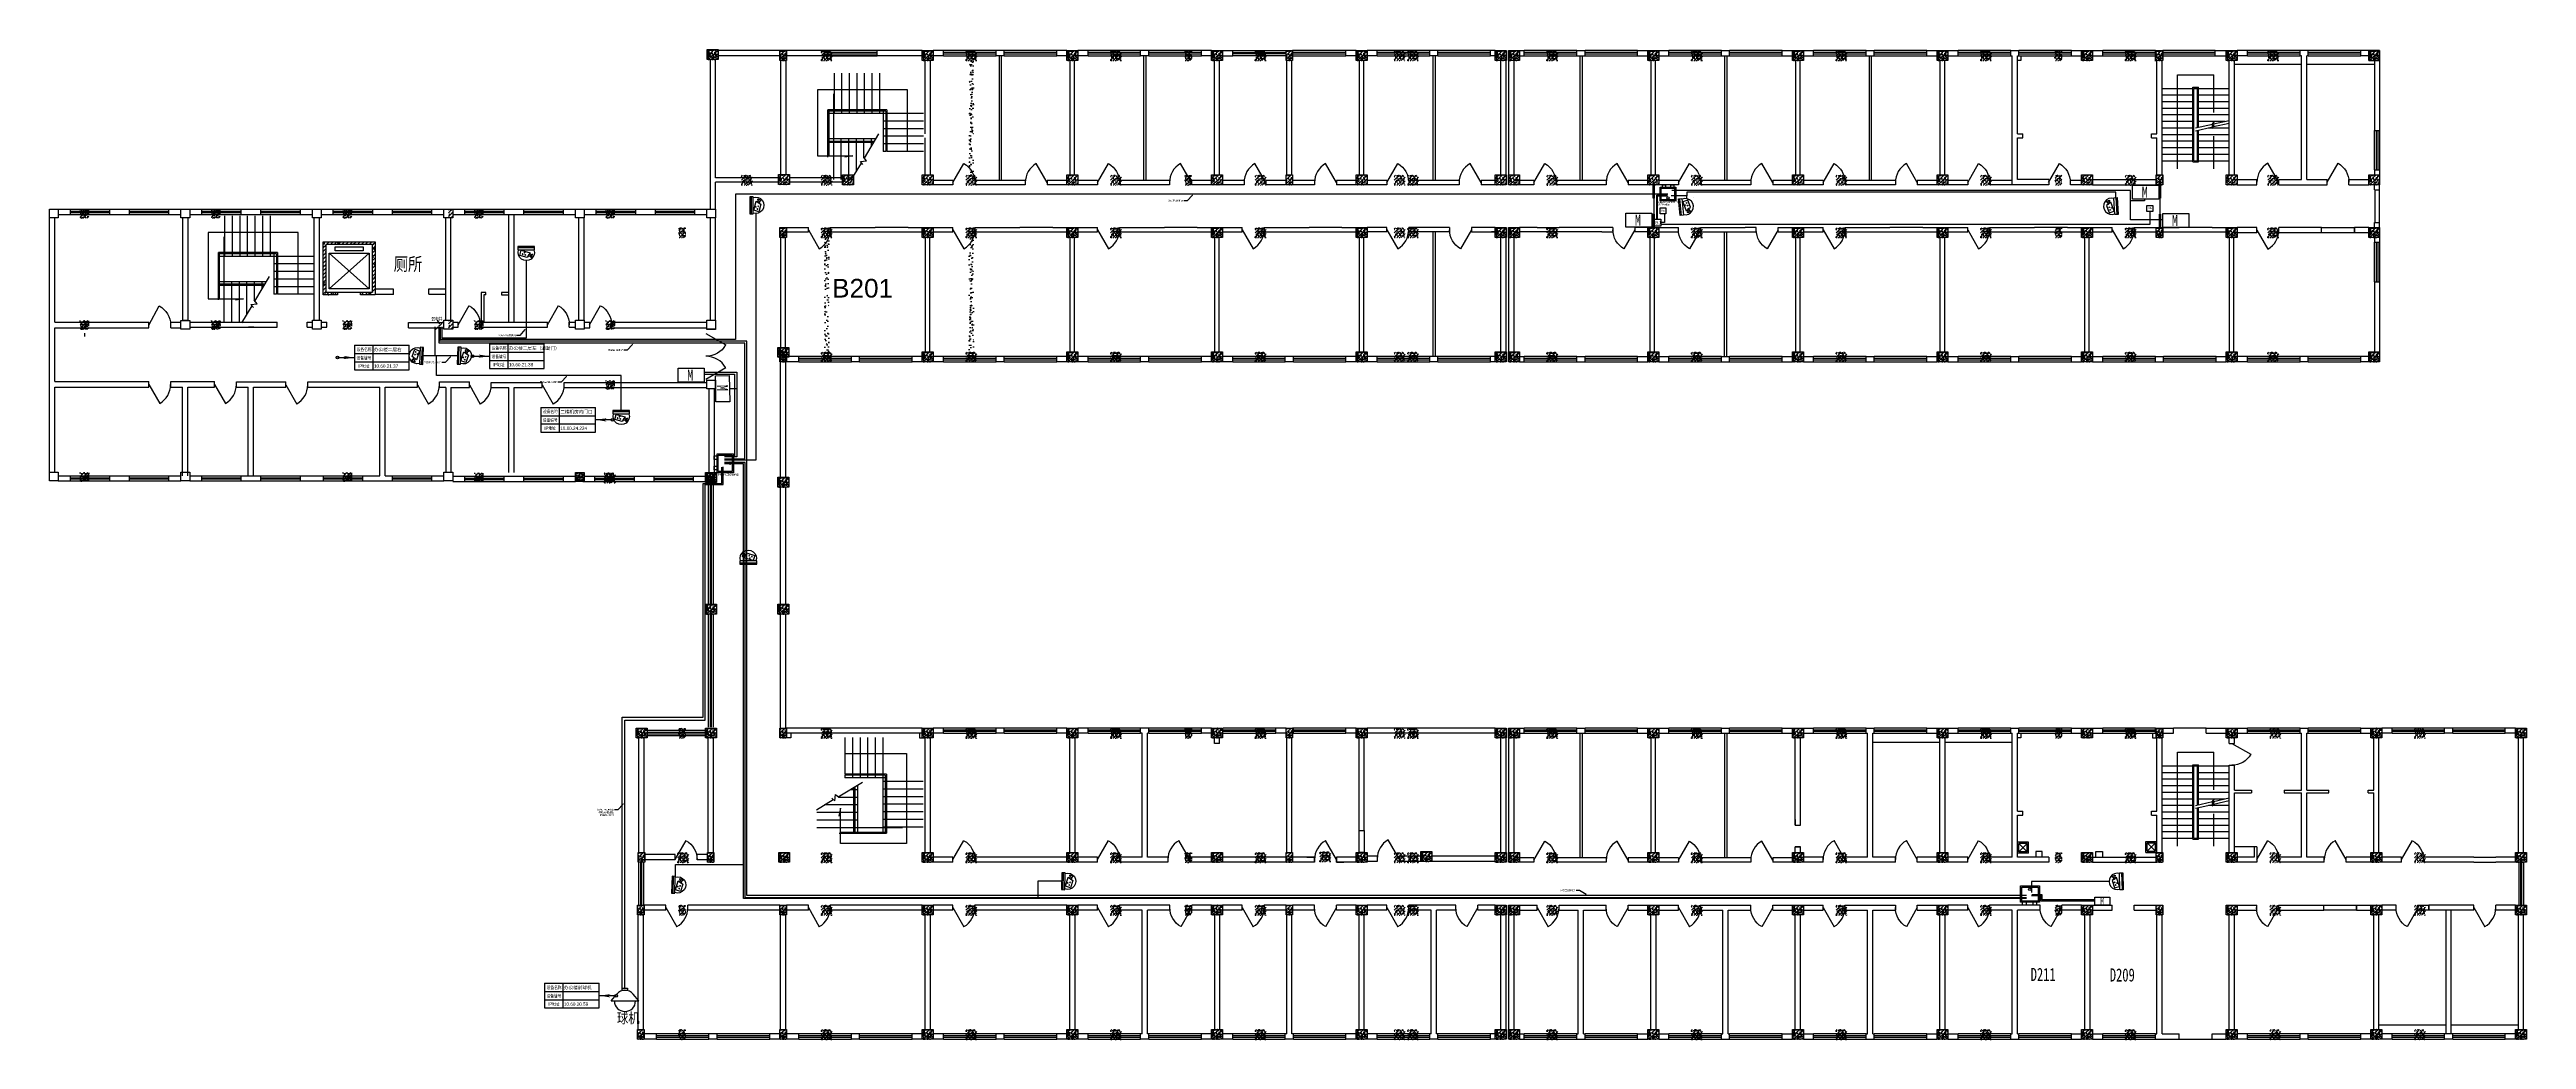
# Model space of a CAD drawing. Header units: millimetres. Extents: x 1454 to 76815, y 2126 to 32240.
import ezdxf
from ezdxf import colors
from ezdxf.entities.mleader import LeaderData, LeaderLine
from ezdxf.enums import TextEntityAlignment as Align
from ezdxf.math import Vec2, Vec3

# ---------------------------------------------------------------- set-up
doc = ezdxf.new("R2010")
doc.units = ezdxf.units.MM
doc.linetypes.add('CONTINOUS', pattern=[0])
for name, color, linetype in [('2期图框', 7, 'Continuous'), ('2期技防设备', 7, 'Continuous'), ('BD', 7, 'Continuous'), ('BD0', 7, 'Continuous'), ('C', 7, 'Continuous'), ('EBL', 3, 'Continuous'), ('EV-保安监控', 130, 'Continuous'), ('FL', 7, 'Continuous'), ('FS', 7, 'Continuous'), ('JJ', 7, 'Continuous'), ('LT', 7, 'Continuous'), ('M', 7, 'Continuous'), ('MC', 7, 'Continuous'), ('MID', 7, 'Continuous'), ('T', 7, 'Continuous'), ('WINDOW', 7, 'Continuous'), ('WINDOW_TEXT', 7, 'Continuous'), ('Z', 7, 'Continuous'), ('Z1', 9, 'Continuous'), ('安防设备', 1, 'Continuous'), ('房间编号1', 7, 'Continuous'), ('文字说明', 7, 'Continuous'), ('标注', 3, 'Continuous')]:
    doc.layers.add(name, color=color, linetype=linetype)
doc.styles.add('china', font='SimSun.ttf', dxfattribs={"width": 0.8})
doc.styles.add('ROMANS', font='SimSun.ttf', dxfattribs={"width": 0.7, "height": 3})
doc.styles.add('SIMPLEX', font='SIMPLEX.SHX')
doc.styles.get("Standard").update_dxf_attribs({"font": 'arial.ttf'})
doc.linetypes.add('ZIGZAG', pattern='A,0.00254,-5.08,[131,ltypeshp.shx,S=5.08,R=0,X=-5.08,Y=0],-10.16,[131,ltypeshp.shx,S=5.08,R=180,X=5.08,Y=0],-5.08', length=20.32254)
pattern_1 = [(50, (-1701936.64, -147705.6), (286.904073, -25.100854), [30, -330]), (355, (-1701936.64, -147705.6), (-55.500533, 300.876853), [24, -264]), (100.4514, (-1701912.73, -147707.7), (231.403753, 275.775817), [25.496076, -280.456845]), (46.1842, (-1701936.64, -147625.6), (426.89642, -66.207606), [45, -495]), (96.6356, (-1701901.07, -147631.12), (373.86508, 389.64715), [38.24412, -420.6852]), (351.1842, (-1701936.64, -147625.6), (373.86478, 389.64744), [36, -396]), (21, (-1701896.64, -147645.6), (238.76282, -161.047556), [30, -330]), (326, (-1701896.64, -147645.6), (97.326133, 290.06002), [24, -264]), (71.4514, (-1701876.75, -147659.03), (336.08905, 129.0122), [25.496076, -280.456845]), (37.5, (-1701936.64, -147705.61), (4.863942, 133.1575415), [0, -260.8, 0, -268, 0, -265]), (7.5, (-1701936.64, -147705.61), (105.227815, 157.764685), [0, -152.8, 0, -254.8, 0, -101]), (327.5, (-1702025.84, -147705.61), (213.5289745, -9.021949), [0, -100, 0, -312, 0, -414]), (317.5, (-1702065.84, -147705.6), (233.274468, 40.041993), [0, -130, 0, -207.2, 0, -294])]

# ---------------------------------------------------------------- blocks, each defined once
blk = doc.blocks.new('A$C38F61D08')
at = {"layer": 'EBL'}
blk.add_lwpolyline([(0, 401), (706, 401), (706, 24), (0, 24)], close=True, dxfattribs=at)
at = {"layer": 'MID', "style": 'china', "width": 0.8}
blk.add_text('M', height=300, dxfattribs=at).set_placement((248, 62))
blk = doc.blocks.new('A$C7263570F')
at = {"layer": '安防设备', "color": 1, "linetype": 'Continuous', "lineweight": -3}
for p, q in [((0, 428), (0, 327)), ((514, 428), (0, 428)), ((514, 389), (0, 389)), ((0, 327), (514, 327)), ((62, 158), (105, 312)), ((288, 95), (62, 158)), ((105, 312), (382, 234)), ((141, 202), (138, 196)), ((138, 196), (141, 190)), ((141, 202), (147, 205)), ((141, 190), (147, 188)), ((147, 205), (153, 202)), ((147, 188), (153, 190)), ((153, 202), (155, 196)), ((155, 196), (153, 190)), ((201, 250), (198, 244)), ((198, 244), (201, 237)), ((201, 250), (207, 252)), ((201, 237), (207, 235)), ((207, 252), (213, 250)), ((207, 235), (213, 237)), ((213, 250), (215, 244)), ((215, 244), (213, 237)), ((222, 179), (219, 173)), ((219, 173), (222, 167)), ((222, 179), (228, 182)), ((222, 167), (228, 165)), ((228, 182), (234, 179)), ((228, 165), (234, 167)), ((234, 179), (236, 173)), ((236, 173), (234, 167)), ((382, 234), (288, 95)), ((319, 141), (351, 188)), ((380, 124), (319, 141)), ((351, 188), (395, 175)), ((395, 175), (380, 124)), ((395, 175), (380, 124)), ((380, 124), (415, 81)), ((447, 194), (395, 175)), ((415, 81), (447, 194)), ((514, 327), (514, 428))]:
    blk.add_line(p, q, dxfattribs=at)
at = {"layer": '安防设备', "color": 1, "linetype": 'Continuous', "lineweight": -3, "extrusion": (0, 0, -1)}
blk.add_ellipse((258, 248), major_axis=(0, 248), ratio=1, start_param=1.247574, end_param=5.035609, dxfattribs=at)
at = {"layer": '安防设备', "color": 1, "lineweight": -3, "extrusion": (0, 0, -1)}
for centre, major_axis, start_param, end_param in [((147, 196), (6.02, 6.02), 3.926991, 10.210176), ((207, 244), (6.02, 6.02), 3.926991, 10.210176), ((228, 173), (-6.02, 6.02), 5.497787, 11.780972)]:
    blk.add_ellipse(centre, major_axis=major_axis, ratio=1, start_param=start_param, end_param=end_param, dxfattribs=at)
at = {"layer": '安防设备', "color": 1, "linetype": 'Continuous', "lineweight": -3}
for points in [[(153, 202), (155, 196), (138, 196)], [(147, 205), (153, 202), (141, 202)], [(155, 196), (153, 190), (141, 190)], [(213, 250), (215, 244), (198, 244)], [(207, 252), (213, 250), (201, 250)], [(215, 244), (213, 237), (201, 237)], [(234, 179), (236, 173), (219, 173)], [(228, 182), (234, 179), (222, 179)], [(236, 173), (234, 167), (222, 167)]]:
    blk.add_solid(points, dxfattribs=at)
at = {"layer": '安防设备', "color": 1, "linetype": 'Continuous', "lineweight": -3, "extrusion": (0, 0, -1)}
for points in [[(-153, 202), (-141, 202), (-138, 196)], [(-155, 196), (-138, 196), (-141, 190)], [(-153, 190), (-141, 190), (-147, 188)], [(-213, 250), (-201, 250), (-198, 244)], [(-215, 244), (-198, 244), (-201, 237)], [(-213, 237), (-201, 237), (-207, 235)], [(-234, 179), (-222, 179), (-219, 173)], [(-236, 173), (-219, 173), (-222, 167)], [(-234, 167), (-222, 167), (-228, 165)]]:
    blk.add_solid(points, dxfattribs=at)
at = {"flags": 1}
for tag, p in [('SADA', (-61, 174)), ('ID', (664, -175)), ('名称', (-88, -232))]:
    blk.add_attdef(tag, p, '', height=200, dxfattribs=at)
blk.add_attdef('名称', (-20, -15), '', height=2.5)
blk = doc.blocks.new('_DBLK')
blk.add_line((-0.5, 0), (0, -0.87))
blk.add_arc((-0.5, 0), 1, 300, 0)
at = {"layer": 'WINDOW_TEXT', "style": 'SIMPLEX', "flags": 9}
blk.add_attdef('A', text='', height=1, dxfattribs=at).set_placement((0, 1.5), align=Align.MIDDLE)
blk = doc.blocks.new('A$C79620AF5')
at = {"layer": 'M', "yscale": 2000, "zscale": 2000, "rotation": 180}
for p, xscale in [((1000, 0), -2000), ((3000, 0), 2000)]:
    blk.add_blockref('_DBLK', p, dxfattribs=dict(at, xscale=xscale))
blk = doc.blocks.new('设备参数')
at = {"layer": '2期图框', "color": 0}
for p, q in [((515, 375), (2182, 375)), ((515, 123), (2182, 123)), ((515, -129), (2182, -129)), ((515, -375), (2182, -375))]:
    blk.add_line(p, q, dxfattribs=at)
at = {"layer": 'EBL'}
blk.add_line((0, 0), (515, 0), dxfattribs=at)
blk.add_circle((0, 0), 40, dxfattribs=at)
blk.add_solid([(515, -4), (173, 52), (171, -49), (258, 0)], dxfattribs=at)
at = {"layer": '文字说明', "linetype": 'ZIGZAG'}
for p, q in [((515, 375), (515, -375)), ((1084, -375), (1084, 375)), ((2182, -375), (2182, 375))]:
    blk.add_line(p, q, dxfattribs=at)
at = {"layer": '2期技防设备', "width": 0.8}
for s, p in [('设备编号', (581, -63)), ('设备名称', (585, 197)), ('IP地址', (617, -308))]:
    blk.add_text(s, height=100, dxfattribs=at).set_placement(p)
at = {"layer": '文字说明', "linetype": 'ZIGZAG'}
for tag, p in [('设备编号', (1107, -62)), ('设备名称', (1109, 193)), ('IP地址', (1107, -309))]:
    blk.add_attdef(tag, p, '', height=100, dxfattribs=at)
blk = doc.blocks.new('hang box')
at = {"layer": '安防设备'}
for points in [[(-1.39, 0.94), (-0.98, 0.94), (-0.98, 0.47), (-1.39, 0.47)], [(-1, 1.23), (1.18, 1.23), (1.18, -1.29), (-1, -1.29)], [(-0.88, 1.06), (1, 1.06), (1, -1.12), (-0.88, -1.12)], [(-1.39, -0.44), (-0.98, -0.44), (-0.98, -0.91), (-1.39, -0.91)]]:
    blk.add_lwpolyline(points, close=True, dxfattribs=at)
blk.add_circle((0.71, 0), 0.176, dxfattribs=at)
blk = doc.blocks.new('A$C0CE75FD1')
at = {"layer": '安防设备'}
for p, q in [((0, 273), (143, 447)), ((0, 273), (708, 273)), ((708, 273), (565, 447))]:
    blk.add_line(p, q, dxfattribs=at)
blk.add_lwpolyline([(282, 603), (419, 603), (419, 539), (282, 539)], close=True, dxfattribs=at)
for start, end in [(180, 0), (39.45745, 140.54255)]:
    blk.add_arc((354, 273), 273, start, end, dxfattribs=at)
blk = doc.blocks.new('11')
at = {"layer": '2期图框', "color": 0}
for p, q in [((596664, 42851), (598331, 42851)), ((596664, 42599), (598331, 42599)), ((596664, 42347), (598331, 42347)), ((596664, 42101), (598331, 42101))]:
    blk.add_line(p, q, dxfattribs=at)
at = {"layer": 'EBL'}
blk.add_line((598845, 42471), (598330, 42471), dxfattribs=at)
blk.add_circle((598845, 42471), 40, dxfattribs=at)
blk.add_solid([(598331, 42476), (598672, 42419), (598674, 42521), (598588, 42471)], dxfattribs=at)
at = {"layer": '文字说明', "linetype": 'ZIGZAG'}
for p, q in [((596664, 42851), (596664, 42101)), ((597232, 42101), (597232, 42851)), ((598331, 42101), (598331, 42851))]:
    blk.add_line(p, q, dxfattribs=at)
at = {"layer": '2期技防设备', "width": 0.8}
for s, p in [('设备编号', (596730, 42413)), ('设备名称', (596733, 42672)), ('IP地址', (596766, 42168))]:
    blk.add_text(s, height=100, dxfattribs=at).set_placement(p)
at = {"layer": '文字说明', "linetype": 'ZIGZAG'}
for tag, p in [('设备编号', (597255, 42414)), ('设备名称', (597258, 42669)), ('IP地址', (597255, 42167))]:
    blk.add_attdef(tag, p, '', height=100, dxfattribs=at)

msp = doc.modelspace()

# ---------------------------------------------------------------- hatches: boundary and pattern name
at = {"layer": 'BD0'}
h = msp.add_hatch(dxfattribs=at)
h.set_pattern_fill('AR-CONC', color=256, scale=20, style=0)
h.set_pattern_definition([(50, (-1660692.01, -84955.88), (143.4520365, -12.550427), [15, -165]), (355, (-1660692, -84955.88), (-27.750267, 150.438427), [12, -132]), (100.4514, (-1660680.05, -84956.93), (115.701876, 137.887908), [12.748038, -140.228422]), (46.1842, (-1660692, -84915.88), (213.44821, -33.103803), [22.5, -247.5]), (96.6356, (-1660674.22, -84918.64), (186.93254, 194.823574), [19.122058, -210.3426]), (351.1842, (-1660692, -84915.88), (186.93239, 194.82372), [18, -198]), (21, (-1660672.01, -84925.88), (119.3814104, -80.523778), [15, -165]), (326, (-1660672, -84925.88), (48.663066, 145.030009), [12, -132]), (71.4514, (-1660662.06, -84932.59), (168.044526, 64.506099), [12.748038, -140.228422]), (37.5, (-1660692.007, -84955.88), (2.431971, 66.5787708), [0, -130.4, 0, -134, 0, -132.5]), (7.5, (-1660692.01, -84955.88), (52.6139075, 78.8823424), [0, -76.4, 0, -127.4, 0, -50.5]), (327.5, (-1660736.607, -84955.88), (106.7644872, -4.5109743), [0, -50, 0, -156, 0, -207]), (317.5, (-1660756.61, -84955.88), (116.637234, 20.0209965), [0, -65, 0, -103.6, 0, -147])])
h.paths.add_polyline_path([(24936, 23036), (25269, 23036), (25269, 22736), (24936, 22736)])
h = msp.add_hatch(dxfattribs=at)
h.set_pattern_fill('ANSI31', color=256, scale=666.666667, style=0)
h.set_pattern_definition([(45, (-1660692.01, -84955.88), (-58.925565, 58.925565), [])])
h.paths.add_polyline_path([(24936, 23036), (25269, 23036), (25269, 22736), (24936, 22736)])
h = msp.add_hatch(dxfattribs=at)
h.set_pattern_fill('AR-CONC', color=256, scale=20, style=0)
h.set_pattern_definition([(50, (-1450814.38, -510952.3), (143.4520365, -12.550427), [15, -165]), (355, (-1450814.38, -510952.3), (-27.750267, 150.438427), [12, -132]), (100.4514, (-1450802.42, -510953.35), (115.701876, 137.887908), [12.748038, -140.228422]), (46.1842, (-1450814.38, -510912.3), (213.44821, -33.103803), [22.5, -247.5]), (96.6356, (-1450796.6, -510915.06), (186.93254, 194.823574), [19.122058, -210.3426]), (351.1842, (-1450814.38, -510912.3), (186.93239, 194.82372), [18, -198]), (21, (-1450794.38, -510922.3), (119.38141, -80.523778), [15, -165]), (326, (-1450794.38, -510922.3), (48.663066, 145.030009), [12, -132]), (71.4514, (-1450784.43, -510929.01), (168.044526, 64.506099), [12.748038, -140.228422]), (37.5, (-1450814.38, -510952.3), (2.431971, 66.5787708), [0, -130.4, 0, -134, 0, -132.5]), (7.5, (-1450814.38, -510952.3), (52.6139075, 78.8823424), [0, -76.4, 0, -127.4, 0, -50.5]), (327.5, (-1450858.98, -510952.3), (106.7644872, -4.5109743), [0, -50, 0, -156, 0, -207]), (317.5, (-1450878.98, -510952.3), (116.637234, 20.0209965), [0, -65, 0, -103.6, 0, -147])])
h.paths.add_polyline_path([(28008, 23042), (28342, 23042), (28342, 22742), (28008, 22742)])
h = msp.add_hatch(dxfattribs=at)
h.set_pattern_fill('ANSI31', color=256, scale=666.666667, style=0)
h.set_pattern_definition([(45, (-1450814.38, -510952.3), (-58.925565, 58.925565), [])])
h.paths.add_polyline_path([(28008, 23042), (28342, 23042), (28342, 22742), (28008, 22742)])
h = msp.add_hatch(dxfattribs=at)
h.set_pattern_fill('AR-CONC', color=256, scale=20, style=0)
h.set_pattern_definition([(50, (-1656292.01, -84955.88), (143.4520365, -12.550427), [15, -165]), (355, (-1656292, -84955.88), (-27.750267, 150.438427), [12, -132]), (100.4514, (-1656280.05, -84956.93), (115.701876, 137.887908), [12.748038, -140.228422]), (46.1842, (-1656292, -84915.88), (213.44821, -33.103803), [22.5, -247.5]), (96.6356, (-1656274.22, -84918.64), (186.93254, 194.823574), [19.122058, -210.3426]), (351.1842, (-1656292, -84915.88), (186.93239, 194.82372), [18, -198]), (21, (-1656272.01, -84925.88), (119.3814104, -80.523778), [15, -165]), (326, (-1656272, -84925.88), (48.663066, 145.030009), [12, -132]), (71.4514, (-1656262.06, -84932.59), (168.044526, 64.506099), [12.748038, -140.228422]), (37.5, (-1656292.007, -84955.88), (2.431971, 66.5787708), [0, -130.4, 0, -134, 0, -132.5]), (7.5, (-1656292.01, -84955.88), (52.6139075, 78.8823424), [0, -76.4, 0, -127.4, 0, -50.5]), (327.5, (-1656336.607, -84955.88), (106.7644872, -4.5109743), [0, -50, 0, -156, 0, -207]), (317.5, (-1656356.61, -84955.88), (116.637234, 20.0209965), [0, -65, 0, -103.6, 0, -147])])
h.paths.add_polyline_path([(29336, 23036), (29669, 23036), (29669, 22736), (29336, 22736)])
h = msp.add_hatch(dxfattribs=at)
h.set_pattern_fill('ANSI31', color=256, scale=666.666667, style=0)
h.set_pattern_definition([(45, (-1656292.01, -84955.88), (-58.925565, 58.925565), [])])
h.paths.add_polyline_path([(29336, 23036), (29669, 23036), (29669, 22736), (29336, 22736)])
h = msp.add_hatch(dxfattribs=at)
h.set_pattern_fill('AR-CONC', color=256, scale=20, style=0)
h.set_pattern_definition([(50, (-1446414.38, -510952.3), (143.4520365, -12.550427), [15, -165]), (355, (-1446414.38, -510952.3), (-27.750267, 150.438427), [12, -132]), (100.4514, (-1446402.42, -510953.35), (115.701876, 137.887908), [12.748038, -140.228422]), (46.1842, (-1446414.38, -510912.3), (213.44821, -33.103803), [22.5, -247.5]), (96.6356, (-1446396.6, -510915.06), (186.93254, 194.823574), [19.122058, -210.3426]), (351.1842, (-1446414.38, -510912.3), (186.93239, 194.82372), [18, -198]), (21, (-1446394.38, -510922.3), (119.38141, -80.523778), [15, -165]), (326, (-1446394.38, -510922.3), (48.663066, 145.030009), [12, -132]), (71.4514, (-1446384.43, -510929.01), (168.044526, 64.506099), [12.748038, -140.228422]), (37.5, (-1446414.38, -510952.3), (2.431971, 66.5787708), [0, -130.4, 0, -134, 0, -132.5]), (7.5, (-1446414.38, -510952.3), (52.6139075, 78.8823424), [0, -76.4, 0, -127.4, 0, -50.5]), (327.5, (-1446458.98, -510952.3), (106.7644872, -4.5109743), [0, -50, 0, -156, 0, -207]), (317.5, (-1446478.98, -510952.3), (116.637234, 20.0209965), [0, -65, 0, -103.6, 0, -147])])
h.paths.add_polyline_path([(32408, 23042), (32742, 23042), (32742, 22742), (32408, 22742)])
h = msp.add_hatch(dxfattribs=at)
h.set_pattern_fill('ANSI31', color=256, scale=666.666667, style=0)
h.set_pattern_definition([(45, (-1446414.38, -510952.3), (-58.925565, 58.925565), [])])
h.paths.add_polyline_path([(32408, 23042), (32742, 23042), (32742, 22742), (32408, 22742)])
h = msp.add_hatch(dxfattribs=at)
h.set_pattern_fill('AR-CONC', color=256, scale=20, style=0)
h.set_pattern_definition([(50, (-1651892.01, -84955.88), (143.4520365, -12.550427), [15, -165]), (355, (-1651892, -84955.88), (-27.750267, 150.438427), [12, -132]), (100.4514, (-1651880.05, -84956.93), (115.701876, 137.887908), [12.748038, -140.228422]), (46.1842, (-1651892, -84915.88), (213.44821, -33.103803), [22.5, -247.5]), (96.6356, (-1651874.22, -84918.64), (186.93254, 194.823574), [19.122058, -210.3426]), (351.1842, (-1651892, -84915.88), (186.93239, 194.82372), [18, -198]), (21, (-1651872.01, -84925.88), (119.3814104, -80.523778), [15, -165]), (326, (-1651872, -84925.88), (48.663066, 145.030009), [12, -132]), (71.4514, (-1651862.06, -84932.59), (168.044526, 64.506099), [12.748038, -140.228422]), (37.5, (-1651892.007, -84955.88), (2.431971, 66.5787708), [0, -130.4, 0, -134, 0, -132.5]), (7.5, (-1651892.01, -84955.88), (52.6139075, 78.8823424), [0, -76.4, 0, -127.4, 0, -50.5]), (327.5, (-1651936.607, -84955.88), (106.7644872, -4.5109743), [0, -50, 0, -156, 0, -207]), (317.5, (-1651956.61, -84955.88), (116.637234, 20.0209965), [0, -65, 0, -103.6, 0, -147])])
h.paths.add_polyline_path([(33736, 23036), (34069, 23036), (34069, 22736), (33736, 22736)])
h = msp.add_hatch(dxfattribs=at)
h.set_pattern_fill('ANSI31', color=256, scale=666.666667, style=0)
h.set_pattern_definition([(45, (-1651892.01, -84955.88), (-58.925565, 58.925565), [])])
h.paths.add_polyline_path([(33736, 23036), (34069, 23036), (34069, 22736), (33736, 22736)])
h = msp.add_hatch(dxfattribs=at)
h.set_pattern_fill('AR-CONC', color=256, scale=20, style=0)
h.set_pattern_definition([(50, (-1442014.38, -510952.3), (143.4520365, -12.550427), [15, -165]), (355, (-1442014.38, -510952.3), (-27.750267, 150.438427), [12, -132]), (100.4514, (-1442002.42, -510953.35), (115.701876, 137.887908), [12.748038, -140.228422]), (46.1842, (-1442014.38, -510912.3), (213.44821, -33.103803), [22.5, -247.5]), (96.6356, (-1441996.6, -510915.06), (186.93254, 194.823574), [19.122058, -210.3426]), (351.1842, (-1442014.38, -510912.3), (186.93239, 194.82372), [18, -198]), (21, (-1441994.38, -510922.3), (119.38141, -80.523778), [15, -165]), (326, (-1441994.38, -510922.3), (48.663066, 145.030009), [12, -132]), (71.4514, (-1441984.43, -510929.01), (168.044526, 64.506099), [12.748038, -140.228422]), (37.5, (-1442014.38, -510952.3), (2.431971, 66.5787708), [0, -130.4, 0, -134, 0, -132.5]), (7.5, (-1442014.38, -510952.3), (52.6139075, 78.8823424), [0, -76.4, 0, -127.4, 0, -50.5]), (327.5, (-1442058.98, -510952.3), (106.7644872, -4.5109743), [0, -50, 0, -156, 0, -207]), (317.5, (-1442078.98, -510952.3), (116.637234, 20.0209965), [0, -65, 0, -103.6, 0, -147])])
h.paths.add_polyline_path([(36808, 23042), (37142, 23042), (37142, 22742), (36808, 22742)])
h = msp.add_hatch(dxfattribs=at)
h.set_pattern_fill('ANSI31', color=256, scale=666.666667, style=0)
h.set_pattern_definition([(45, (-1442014.38, -510952.3), (-58.925565, 58.925565), [])])
h.paths.add_polyline_path([(36808, 23042), (37142, 23042), (37142, 22742), (36808, 22742)])
h = msp.add_hatch(dxfattribs=at)
h.set_pattern_fill('AR-CONC', color=256, scale=20, style=0)
h.set_pattern_definition([(50, (-1647492.01, -84955.88), (143.4520365, -12.550427), [15, -165]), (355, (-1647492, -84955.88), (-27.750267, 150.438427), [12, -132]), (100.4514, (-1647480.05, -84956.93), (115.701876, 137.887908), [12.748038, -140.228422]), (46.1842, (-1647492, -84915.88), (213.44821, -33.103803), [22.5, -247.5]), (96.6356, (-1647474.22, -84918.64), (186.93254, 194.823574), [19.122058, -210.3426]), (351.1842, (-1647492, -84915.88), (186.93239, 194.82372), [18, -198]), (21, (-1647472.01, -84925.88), (119.3814104, -80.523778), [15, -165]), (326, (-1647472, -84925.88), (48.663066, 145.030009), [12, -132]), (71.4514, (-1647462.06, -84932.59), (168.044526, 64.506099), [12.748038, -140.228422]), (37.5, (-1647492.007, -84955.88), (2.431971, 66.5787708), [0, -130.4, 0, -134, 0, -132.5]), (7.5, (-1647492.01, -84955.88), (52.6139075, 78.8823424), [0, -76.4, 0, -127.4, 0, -50.5]), (327.5, (-1647536.607, -84955.88), (106.7644872, -4.5109743), [0, -50, 0, -156, 0, -207]), (317.5, (-1647556.61, -84955.88), (116.637234, 20.0209965), [0, -65, 0, -103.6, 0, -147])])
h.paths.add_polyline_path([(38136, 23036), (38469, 23036), (38469, 22736), (38136, 22736)])
h = msp.add_hatch(dxfattribs=at)
h.set_pattern_fill('ANSI31', color=256, scale=666.666667, style=0)
h.set_pattern_definition([(45, (-1647492.01, -84955.88), (-58.925565, 58.925565), [])])
h.paths.add_polyline_path([(38136, 23036), (38469, 23036), (38469, 22736), (38136, 22736)])
h = msp.add_hatch(dxfattribs=at)
h.set_pattern_fill('AR-CONC', color=256, scale=20, style=0)
h.set_pattern_definition([(50, (-1437614.38, -510952.3), (143.4520365, -12.550427), [15, -165]), (355, (-1437614.38, -510952.3), (-27.750267, 150.438427), [12, -132]), (100.4514, (-1437602.42, -510953.35), (115.701876, 137.887908), [12.748038, -140.228422]), (46.1842, (-1437614.38, -510912.3), (213.44821, -33.103803), [22.5, -247.5]), (96.6356, (-1437596.6, -510915.06), (186.93254, 194.823574), [19.122058, -210.3426]), (351.1842, (-1437614.38, -510912.3), (186.93239, 194.82372), [18, -198]), (21, (-1437594.38, -510922.3), (119.38141, -80.523778), [15, -165]), (326, (-1437594.38, -510922.3), (48.663066, 145.030009), [12, -132]), (71.4514, (-1437584.43, -510929.01), (168.044526, 64.506099), [12.748038, -140.228422]), (37.5, (-1437614.38, -510952.3), (2.431971, 66.5787708), [0, -130.4, 0, -134, 0, -132.5]), (7.5, (-1437614.38, -510952.3), (52.6139075, 78.8823424), [0, -76.4, 0, -127.4, 0, -50.5]), (327.5, (-1437658.98, -510952.3), (106.7644872, -4.5109743), [0, -50, 0, -156, 0, -207]), (317.5, (-1437678.98, -510952.3), (116.637234, 20.0209965), [0, -65, 0, -103.6, 0, -147])])
h.paths.add_polyline_path([(41208, 23042), (41542, 23042), (41542, 22742), (41208, 22742)])
h = msp.add_hatch(dxfattribs=at)
h.set_pattern_fill('ANSI31', color=256, scale=666.666667, style=0)
h.set_pattern_definition([(45, (-1437614.38, -510952.3), (-58.925565, 58.925565), [])])
h.paths.add_polyline_path([(41208, 23042), (41542, 23042), (41542, 22742), (41208, 22742)])
h = msp.add_hatch(dxfattribs=at)
h.set_pattern_fill('AR-CONC', color=256, scale=20, style=0)
h.set_pattern_definition([(50, (-1643258.67, -84955.88), (143.4520365, -12.550427), [15, -165]), (355, (-1643258.67, -84955.88), (-27.750267, 150.438427), [12, -132]), (100.4514, (-1643246.72, -84956.93), (115.701876, 137.887908), [12.748038, -140.228422]), (46.1842, (-1643258.67, -84915.88), (213.44821, -33.103803), [22.5, -247.5]), (96.6356, (-1643240.89, -84918.64), (186.93254, 194.823574), [19.122058, -210.3426]), (351.1842, (-1643258.67, -84915.88), (186.93239, 194.82372), [18, -198]), (21, (-1643238.67, -84925.88), (119.3814104, -80.523778), [15, -165]), (326, (-1643238.67, -84925.88), (48.663066, 145.030009), [12, -132]), (71.4514, (-1643228.72, -84932.59), (168.044526, 64.506099), [12.748038, -140.228422]), (37.5, (-1643258.673, -84955.88), (2.431971, 66.5787708), [0, -130.4, 0, -134, 0, -132.5]), (7.5, (-1643258.67, -84955.88), (52.6139075, 78.8823424), [0, -76.4, 0, -127.4, 0, -50.5]), (327.5, (-1643303.273, -84955.88), (106.7644872, -4.5109743), [0, -50, 0, -156, 0, -207]), (317.5, (-1643323.27, -84955.88), (116.637234, 20.0209965), [0, -65, 0, -103.6, 0, -147])])
h.paths.add_polyline_path([(42369, 23036), (42702, 23036), (42702, 22736), (42369, 22736)])
h = msp.add_hatch(dxfattribs=at)
h.set_pattern_fill('ANSI31', color=256, scale=666.666667, style=0)
h.set_pattern_definition([(45, (-1643258.67, -84955.88), (-58.925565, 58.925565), [])])
h.paths.add_polyline_path([(42369, 23036), (42702, 23036), (42702, 22736), (42369, 22736)])
h = msp.add_hatch(dxfattribs=at)
h.set_pattern_fill('ANSI31', color=256, scale=666.666667, style=0)
h.set_pattern_definition([(45, (-1642852.01, -84955.88), (-58.925565, 58.925565), [])])
h.paths.add_polyline_path([(42776, 23036), (43109, 23036), (43109, 22736), (42776, 22736)])
h = msp.add_hatch(dxfattribs=at)
h.set_pattern_fill('AR-CONC', color=256, scale=20, style=0)
h.set_pattern_definition([(50, (-1642852.01, -84955.88), (143.4520365, -12.550427), [15, -165]), (355, (-1642852, -84955.88), (-27.750267, 150.438427), [12, -132]), (100.4514, (-1642840.05, -84956.93), (115.701876, 137.887908), [12.748038, -140.228422]), (46.1842, (-1642852, -84915.88), (213.44821, -33.103803), [22.5, -247.5]), (96.6356, (-1642834.22, -84918.64), (186.93254, 194.823574), [19.122058, -210.3426]), (351.1842, (-1642852, -84915.88), (186.93239, 194.82372), [18, -198]), (21, (-1642832.01, -84925.88), (119.3814104, -80.523778), [15, -165]), (326, (-1642832, -84925.88), (48.663066, 145.030009), [12, -132]), (71.4514, (-1642822.06, -84932.59), (168.044526, 64.506099), [12.748038, -140.228422]), (37.5, (-1642852.007, -84955.88), (2.431971, 66.5787708), [0, -130.4, 0, -134, 0, -132.5]), (7.5, (-1642852.01, -84955.88), (52.6139075, 78.8823424), [0, -76.4, 0, -127.4, 0, -50.5]), (327.5, (-1642896.607, -84955.88), (106.7644872, -4.5109743), [0, -50, 0, -156, 0, -207]), (317.5, (-1642916.61, -84955.88), (116.637234, 20.0209965), [0, -65, 0, -103.6, 0, -147])])
h.paths.add_polyline_path([(42776, 23036), (43109, 23036), (43109, 22736), (42776, 22736)])
h = msp.add_hatch(dxfattribs=at)
h.set_pattern_fill('AR-CONC', color=256, scale=20, style=0)
h.set_pattern_definition([(50, (-1433381.05, -510952.3), (143.4520365, -12.550427), [15, -165]), (355, (-1433381.05, -510952.3), (-27.750267, 150.438427), [12, -132]), (100.4514, (-1433369.09, -510953.35), (115.701876, 137.887908), [12.748038, -140.228422]), (46.1842, (-1433381.05, -510912.3), (213.44821, -33.103803), [22.5, -247.5]), (96.6356, (-1433363.26, -510915.06), (186.93254, 194.823574), [19.122058, -210.3426]), (351.1842, (-1433381.05, -510912.3), (186.93239, 194.82372), [18, -198]), (21, (-1433361.05, -510922.3), (119.38141, -80.523778), [15, -165]), (326, (-1433361.05, -510922.3), (48.663066, 145.030009), [12, -132]), (71.4514, (-1433351.1, -510929.01), (168.044526, 64.506099), [12.748038, -140.228422]), (37.5, (-1433381.046, -510952.3), (2.431971, 66.5787708), [0, -130.4, 0, -134, 0, -132.5]), (7.5, (-1433381.046, -510952.3), (52.6139075, 78.8823424), [0, -76.4, 0, -127.4, 0, -50.5]), (327.5, (-1433425.646, -510952.3), (106.7644872, -4.5109743), [0, -50, 0, -156, 0, -207]), (317.5, (-1433445.65, -510952.3), (116.637234, 20.0209965), [0, -65, 0, -103.6, 0, -147])])
h.paths.add_polyline_path([(45442, 23042), (45775, 23042), (45775, 22742), (45442, 22742)])
h = msp.add_hatch(dxfattribs=at)
h.set_pattern_fill('ANSI31', color=256, scale=666.666667, style=0)
h.set_pattern_definition([(45, (-1433381.046, -510952.3), (-58.925565, 58.925565), [])])
h.paths.add_polyline_path([(45442, 23042), (45775, 23042), (45775, 22742), (45442, 22742)])
h = msp.add_hatch(dxfattribs=at)
h.set_pattern_fill('ANSI31', color=256, scale=666.666667, style=0)
h.set_pattern_definition([(45, (-1432974.38, -510952.3), (-58.925565, 58.925565), [])])
h.paths.add_polyline_path([(45848, 23042), (46182, 23042), (46182, 22742), (45848, 22742)])
h = msp.add_hatch(dxfattribs=at)
h.set_pattern_fill('AR-CONC', color=256, scale=20, style=0)
h.set_pattern_definition([(50, (-1432974.38, -510952.3), (143.4520365, -12.550427), [15, -165]), (355, (-1432974.38, -510952.3), (-27.750267, 150.438427), [12, -132]), (100.4514, (-1432962.42, -510953.35), (115.701876, 137.887908), [12.748038, -140.228422]), (46.1842, (-1432974.38, -510912.3), (213.44821, -33.103803), [22.5, -247.5]), (96.6356, (-1432956.6, -510915.06), (186.93254, 194.823574), [19.122058, -210.3426]), (351.1842, (-1432974.38, -510912.3), (186.93239, 194.82372), [18, -198]), (21, (-1432954.38, -510922.3), (119.38141, -80.523778), [15, -165]), (326, (-1432954.38, -510922.3), (48.663066, 145.030009), [12, -132]), (71.4514, (-1432944.43, -510929.01), (168.044526, 64.506099), [12.748038, -140.228422]), (37.5, (-1432974.38, -510952.3), (2.431971, 66.5787708), [0, -130.4, 0, -134, 0, -132.5]), (7.5, (-1432974.38, -510952.3), (52.6139075, 78.8823424), [0, -76.4, 0, -127.4, 0, -50.5]), (327.5, (-1433018.98, -510952.3), (106.7644872, -4.5109743), [0, -50, 0, -156, 0, -207]), (317.5, (-1433038.98, -510952.3), (116.637234, 20.0209965), [0, -65, 0, -103.6, 0, -147])])
h.paths.add_polyline_path([(45848, 23042), (46182, 23042), (46182, 22742), (45848, 22742)])
at = {"layer": 'Z1'}
h = msp.add_hatch(dxfattribs=at)
h.set_pattern_fill('ANSI31', color=256, scale=666.666667, style=0)
h.set_pattern_definition([(45, (-1457362.63, -501754.86), (-58.925565, 58.925565), [])])
h.paths.add_polyline_path([(21460, 32240), (21793, 32240), (21793, 31940), (21460, 31940)])
h = msp.add_hatch(dxfattribs=at)
h.set_pattern_fill('AR-CONC', color=256, scale=20, style=0)
h.set_pattern_definition([(50, (-1457362.63, -501754.86), (143.4520365, -12.550427), [15, -165]), (355, (-1457362.63, -501754.86), (-27.750267, 150.438427), [12, -132]), (100.4514, (-1457350.68, -501755.9), (115.701876, 137.887908), [12.748038, -140.228422]), (46.1842, (-1457362.63, -501714.86), (213.44821, -33.103803), [22.5, -247.5]), (96.6356, (-1457344.84, -501717.62), (186.93254, 194.823574), [19.122058, -210.3426]), (351.1842, (-1457362.63, -501714.86), (186.93239, 194.82372), [18, -198]), (21, (-1457342.63, -501724.86), (119.38141, -80.523778), [15, -165]), (326, (-1457342.63, -501724.86), (48.663066, 145.030009), [12, -132]), (71.4514, (-1457332.68, -501731.57), (168.044526, 64.506099), [12.748038, -140.228422]), (37.5, (-1457362.63, -501754.86), (2.431971, 66.5787708), [0, -130.4, 0, -134, 0, -132.5]), (7.5, (-1457362.63, -501754.86), (52.6139075, 78.8823424), [0, -76.4, 0, -127.4, 0, -50.5]), (327.5, (-1457407.23, -501754.86), (106.7644872, -4.5109743), [0, -50, 0, -156, 0, -207]), (317.5, (-1457427.23, -501754.86), (116.637234, 20.0209965), [0, -65, 0, -103.6, 0, -147])])
h.paths.add_polyline_path([(21460, 32240), (21793, 32240), (21793, 31940), (21460, 31940)])
h = msp.add_hatch(dxfattribs=at)
h.set_pattern_fill('ANSI31', color=256, scale=666.666667, style=0)
h.set_pattern_definition([(45, (-1455214.38, -501785.635), (-58.925565, 58.925565), [])])
h.paths.add_polyline_path([(23675, 32209), (23875, 32209), (23875, 31909), (23675, 31909)])
h = msp.add_hatch(dxfattribs=at)
h.set_pattern_fill('AR-CONC', color=256, scale=20, style=0)
h.set_pattern_definition([(50, (-1455214.38, -501785.64), (143.4520365, -12.550427), [15, -165]), (355, (-1455214.38, -501785.64), (-27.750267, 150.438427), [12, -132]), (100.4514, (-1455202.42, -501786.68), (115.701876, 137.887908), [12.748038, -140.228422]), (46.1842, (-1455214.38, -501745.64), (213.44821, -33.103803), [22.5, -247.5]), (96.6356, (-1455196.6, -501748.4), (186.93254, 194.823574), [19.122058, -210.3426]), (351.1842, (-1455214.38, -501745.64), (186.93239, 194.82372), [18, -198]), (21, (-1455194.38, -501755.64), (119.38141, -80.523778), [15, -165]), (326, (-1455194.38, -501755.64), (48.663066, 145.030009), [12, -132]), (71.4514, (-1455184.43, -501762.35), (168.044526, 64.506099), [12.748038, -140.228422]), (37.5, (-1455214.38, -501785.635), (2.431971, 66.5787708), [0, -130.4, 0, -134, 0, -132.5]), (7.5, (-1455214.38, -501785.635), (52.6139075, 78.8823424), [0, -76.4, 0, -127.4, 0, -50.5]), (327.5, (-1455258.98, -501785.635), (106.7644872, -4.5109743), [0, -50, 0, -156, 0, -207]), (317.5, (-1455278.98, -501785.635), (116.637234, 20.0209965), [0, -65, 0, -103.6, 0, -147])])
h.paths.add_polyline_path([(23675, 32209), (23875, 32209), (23875, 31909), (23675, 31909)])
h = msp.add_hatch(dxfattribs=at)
h.set_pattern_fill('ANSI31', color=256, scale=666.666667, style=0)
h.set_pattern_definition([(45, (-1660692.01, -75789.21), (-58.925565, 58.925565), [])])
h.paths.add_polyline_path([(24936, 32202), (25269, 32202), (25269, 31902), (24936, 31902)])
h = msp.add_hatch(dxfattribs=at)
h.set_pattern_fill('AR-CONC', color=256, scale=20, style=0)
h.set_pattern_definition([(50, (-1660692.01, -75789.21), (143.4520365, -12.550427), [15, -165]), (355, (-1660692, -75789.21), (-27.750267, 150.438427), [12, -132]), (100.4514, (-1660680.05, -75790.26), (115.701876, 137.887908), [12.748038, -140.228422]), (46.1842, (-1660692, -75749.21), (213.44821, -33.103803), [22.5, -247.5]), (96.6356, (-1660674.22, -75751.97), (186.93254, 194.823574), [19.122058, -210.3426]), (351.1842, (-1660692, -75749.21), (186.93239, 194.82372), [18, -198]), (21, (-1660672.01, -75759.21), (119.3814104, -80.523778), [15, -165]), (326, (-1660672, -75759.21), (48.663066, 145.030009), [12, -132]), (71.4514, (-1660662.06, -75765.92), (168.044526, 64.506099), [12.748038, -140.228422]), (37.5, (-1660692.007, -75789.214), (2.431971, 66.5787708), [0, -130.4, 0, -134, 0, -132.5]), (7.5, (-1660692.01, -75789.214), (52.6139075, 78.8823424), [0, -76.4, 0, -127.4, 0, -50.5]), (327.5, (-1660736.607, -75789.214), (106.7644872, -4.5109743), [0, -50, 0, -156, 0, -207]), (317.5, (-1660756.61, -75789.21), (116.637234, 20.0209965), [0, -65, 0, -103.6, 0, -147])])
h.paths.add_polyline_path([(24936, 32202), (25269, 32202), (25269, 31902), (24936, 31902)])
h = msp.add_hatch(dxfattribs=at)
h.set_pattern_fill('ANSI31', color=256, scale=666.666667, style=0)
h.set_pattern_definition([(45, (-1450814.38, -501785.635), (-58.925565, 58.925565), [])])
h.paths.add_polyline_path([(28008, 32209), (28342, 32209), (28342, 31909), (28008, 31909)])
h = msp.add_hatch(dxfattribs=at)
h.set_pattern_fill('AR-CONC', color=256, scale=20, style=0)
h.set_pattern_definition([(50, (-1450814.38, -501785.64), (143.4520365, -12.550427), [15, -165]), (355, (-1450814.38, -501785.64), (-27.750267, 150.438427), [12, -132]), (100.4514, (-1450802.42, -501786.68), (115.701876, 137.887908), [12.748038, -140.228422]), (46.1842, (-1450814.38, -501745.64), (213.44821, -33.103803), [22.5, -247.5]), (96.6356, (-1450796.6, -501748.4), (186.93254, 194.823574), [19.122058, -210.3426]), (351.1842, (-1450814.38, -501745.64), (186.93239, 194.82372), [18, -198]), (21, (-1450794.38, -501755.64), (119.38141, -80.523778), [15, -165]), (326, (-1450794.38, -501755.64), (48.663066, 145.030009), [12, -132]), (71.4514, (-1450784.43, -501762.35), (168.044526, 64.506099), [12.748038, -140.228422]), (37.5, (-1450814.38, -501785.635), (2.431971, 66.5787708), [0, -130.4, 0, -134, 0, -132.5]), (7.5, (-1450814.38, -501785.635), (52.6139075, 78.8823424), [0, -76.4, 0, -127.4, 0, -50.5]), (327.5, (-1450858.98, -501785.635), (106.7644872, -4.5109743), [0, -50, 0, -156, 0, -207]), (317.5, (-1450878.98, -501785.635), (116.637234, 20.0209965), [0, -65, 0, -103.6, 0, -147])])
h.paths.add_polyline_path([(28008, 32209), (28342, 32209), (28342, 31909), (28008, 31909)])
h = msp.add_hatch(dxfattribs=at)
h.set_pattern_fill('ANSI31', color=256, scale=666.666667, style=0)
h.set_pattern_definition([(45, (-1656292.01, -75789.21), (-58.925565, 58.925565), [])])
h.paths.add_polyline_path([(29336, 32202), (29669, 32202), (29669, 31902), (29336, 31902)])
h = msp.add_hatch(dxfattribs=at)
h.set_pattern_fill('AR-CONC', color=256, scale=20, style=0)
h.set_pattern_definition([(50, (-1656292.01, -75789.21), (143.4520365, -12.550427), [15, -165]), (355, (-1656292, -75789.21), (-27.750267, 150.438427), [12, -132]), (100.4514, (-1656280.05, -75790.26), (115.701876, 137.887908), [12.748038, -140.228422]), (46.1842, (-1656292, -75749.21), (213.44821, -33.103803), [22.5, -247.5]), (96.6356, (-1656274.22, -75751.97), (186.93254, 194.823574), [19.122058, -210.3426]), (351.1842, (-1656292, -75749.21), (186.93239, 194.82372), [18, -198]), (21, (-1656272.01, -75759.21), (119.3814104, -80.523778), [15, -165]), (326, (-1656272, -75759.21), (48.663066, 145.030009), [12, -132]), (71.4514, (-1656262.06, -75765.92), (168.044526, 64.506099), [12.748038, -140.228422]), (37.5, (-1656292.007, -75789.214), (2.431971, 66.5787708), [0, -130.4, 0, -134, 0, -132.5]), (7.5, (-1656292.01, -75789.214), (52.6139075, 78.8823424), [0, -76.4, 0, -127.4, 0, -50.5]), (327.5, (-1656336.607, -75789.214), (106.7644872, -4.5109743), [0, -50, 0, -156, 0, -207]), (317.5, (-1656356.61, -75789.21), (116.637234, 20.0209965), [0, -65, 0, -103.6, 0, -147])])
h.paths.add_polyline_path([(29336, 32202), (29669, 32202), (29669, 31902), (29336, 31902)])
h = msp.add_hatch(dxfattribs=at)
h.set_pattern_fill('AR-CONC', color=256, scale=40, style=0)
h.set_pattern_definition(pattern_1)
h.paths.add_polyline_path([(29569, 31902), (29436, 31902), (29436, 28419), (29569, 28419)])
h = msp.add_hatch(dxfattribs=at)
h.set_pattern_fill('ANSI31', color=256, scale=666.666667, style=0)
h.set_pattern_definition([(45, (-1446414.38, -501785.635), (-58.925565, 58.925565), [])])
h.paths.add_polyline_path([(32408, 32209), (32742, 32209), (32742, 31909), (32408, 31909)])
h = msp.add_hatch(dxfattribs=at)
h.set_pattern_fill('AR-CONC', color=256, scale=20, style=0)
h.set_pattern_definition([(50, (-1446414.38, -501785.64), (143.4520365, -12.550427), [15, -165]), (355, (-1446414.38, -501785.64), (-27.750267, 150.438427), [12, -132]), (100.4514, (-1446402.42, -501786.68), (115.701876, 137.887908), [12.748038, -140.228422]), (46.1842, (-1446414.38, -501745.64), (213.44821, -33.103803), [22.5, -247.5]), (96.6356, (-1446396.6, -501748.4), (186.93254, 194.823574), [19.122058, -210.3426]), (351.1842, (-1446414.38, -501745.64), (186.93239, 194.82372), [18, -198]), (21, (-1446394.38, -501755.64), (119.38141, -80.523778), [15, -165]), (326, (-1446394.38, -501755.64), (48.663066, 145.030009), [12, -132]), (71.4514, (-1446384.43, -501762.35), (168.044526, 64.506099), [12.748038, -140.228422]), (37.5, (-1446414.38, -501785.635), (2.431971, 66.5787708), [0, -130.4, 0, -134, 0, -132.5]), (7.5, (-1446414.38, -501785.635), (52.6139075, 78.8823424), [0, -76.4, 0, -127.4, 0, -50.5]), (327.5, (-1446458.98, -501785.635), (106.7644872, -4.5109743), [0, -50, 0, -156, 0, -207]), (317.5, (-1446478.98, -501785.635), (116.637234, 20.0209965), [0, -65, 0, -103.6, 0, -147])])
h.paths.add_polyline_path([(32408, 32209), (32742, 32209), (32742, 31909), (32408, 31909)])
h = msp.add_hatch(dxfattribs=at)
h.set_pattern_fill('ANSI31', color=256, scale=666.666667, style=0)
h.set_pattern_definition([(45, (-1651892.01, -75789.21), (-58.925565, 58.925565), [])])
h.paths.add_polyline_path([(33736, 32202), (34069, 32202), (34069, 31902), (33736, 31902)])
h = msp.add_hatch(dxfattribs=at)
h.set_pattern_fill('AR-CONC', color=256, scale=20, style=0)
h.set_pattern_definition([(50, (-1651892.01, -75789.21), (143.4520365, -12.550427), [15, -165]), (355, (-1651892, -75789.21), (-27.750267, 150.438427), [12, -132]), (100.4514, (-1651880.05, -75790.26), (115.701876, 137.887908), [12.748038, -140.228422]), (46.1842, (-1651892, -75749.21), (213.44821, -33.103803), [22.5, -247.5]), (96.6356, (-1651874.22, -75751.97), (186.93254, 194.823574), [19.122058, -210.3426]), (351.1842, (-1651892, -75749.21), (186.93239, 194.82372), [18, -198]), (21, (-1651872.01, -75759.21), (119.3814104, -80.523778), [15, -165]), (326, (-1651872, -75759.21), (48.663066, 145.030009), [12, -132]), (71.4514, (-1651862.06, -75765.92), (168.044526, 64.506099), [12.748038, -140.228422]), (37.5, (-1651892.007, -75789.214), (2.431971, 66.5787708), [0, -130.4, 0, -134, 0, -132.5]), (7.5, (-1651892.01, -75789.214), (52.6139075, 78.8823424), [0, -76.4, 0, -127.4, 0, -50.5]), (327.5, (-1651936.607, -75789.214), (106.7644872, -4.5109743), [0, -50, 0, -156, 0, -207]), (317.5, (-1651956.61, -75789.21), (116.637234, 20.0209965), [0, -65, 0, -103.6, 0, -147])])
h.paths.add_polyline_path([(33736, 32202), (34069, 32202), (34069, 31902), (33736, 31902)])
h = msp.add_hatch(dxfattribs=at)
h.set_pattern_fill('AR-CONC', color=256, scale=20, style=0)
h.set_pattern_definition([(50, (-1649692.01, -75789.21), (143.4520365, -12.550427), [15, -165]), (355, (-1649692, -75789.21), (-27.750267, 150.438427), [12, -132]), (100.4514, (-1649680.05, -75790.26), (115.701876, 137.887908), [12.748038, -140.228422]), (46.1842, (-1649692, -75749.21), (213.44821, -33.103803), [22.5, -247.5]), (96.6356, (-1649674.22, -75751.97), (186.93254, 194.823574), [19.122058, -210.3426]), (351.1842, (-1649692, -75749.21), (186.93239, 194.82372), [18, -198]), (21, (-1649672.01, -75759.21), (119.3814104, -80.523778), [15, -165]), (326, (-1649672, -75759.21), (48.663066, 145.030009), [12, -132]), (71.4514, (-1649662.06, -75765.92), (168.044526, 64.506099), [12.748038, -140.228422]), (37.5, (-1649692.007, -75789.214), (2.431971, 66.5787708), [0, -130.4, 0, -134, 0, -132.5]), (7.5, (-1649692.01, -75789.214), (52.6139075, 78.8823424), [0, -76.4, 0, -127.4, 0, -50.5]), (327.5, (-1649736.607, -75789.214), (106.7644872, -4.5109743), [0, -50, 0, -156, 0, -207]), (317.5, (-1649756.61, -75789.21), (116.637234, 20.0209965), [0, -65, 0, -103.6, 0, -147])])
h.paths.add_polyline_path([(36002, 32202), (36202, 32202), (36202, 31902), (36002, 31902)])
h = msp.add_hatch(dxfattribs=at)
h.set_pattern_fill('ANSI31', color=256, scale=666.666667, style=0)
h.set_pattern_definition([(45, (-1649692.01, -75789.21), (-58.925565, 58.925565), [])])
h.paths.add_polyline_path([(36002, 32202), (36202, 32202), (36202, 31902), (36002, 31902)])
h = msp.add_hatch(dxfattribs=at)
h.set_pattern_fill('ANSI31', color=256, scale=666.666667, style=0)
h.set_pattern_definition([(45, (-1442014.38, -501785.635), (-58.925565, 58.925565), [])])
h.paths.add_polyline_path([(36808, 32209), (37142, 32209), (37142, 31909), (36808, 31909)])
h = msp.add_hatch(dxfattribs=at)
h.set_pattern_fill('AR-CONC', color=256, scale=20, style=0)
h.set_pattern_definition([(50, (-1442014.38, -501785.64), (143.4520365, -12.550427), [15, -165]), (355, (-1442014.38, -501785.64), (-27.750267, 150.438427), [12, -132]), (100.4514, (-1442002.42, -501786.68), (115.701876, 137.887908), [12.748038, -140.228422]), (46.1842, (-1442014.38, -501745.64), (213.44821, -33.103803), [22.5, -247.5]), (96.6356, (-1441996.6, -501748.4), (186.93254, 194.823574), [19.122058, -210.3426]), (351.1842, (-1442014.38, -501745.64), (186.93239, 194.82372), [18, -198]), (21, (-1441994.38, -501755.64), (119.38141, -80.523778), [15, -165]), (326, (-1441994.38, -501755.64), (48.663066, 145.030009), [12, -132]), (71.4514, (-1441984.43, -501762.35), (168.044526, 64.506099), [12.748038, -140.228422]), (37.5, (-1442014.38, -501785.635), (2.431971, 66.5787708), [0, -130.4, 0, -134, 0, -132.5]), (7.5, (-1442014.38, -501785.635), (52.6139075, 78.8823424), [0, -76.4, 0, -127.4, 0, -50.5]), (327.5, (-1442058.98, -501785.635), (106.7644872, -4.5109743), [0, -50, 0, -156, 0, -207]), (317.5, (-1442078.98, -501785.635), (116.637234, 20.0209965), [0, -65, 0, -103.6, 0, -147])])
h.paths.add_polyline_path([(36808, 32209), (37142, 32209), (37142, 31909), (36808, 31909)])
h = msp.add_hatch(dxfattribs=at)
h.set_pattern_fill('ANSI31', color=256, scale=666.666667, style=0)
h.set_pattern_definition([(45, (-1647492.01, -75789.21), (-58.925565, 58.925565), [])])
h.paths.add_polyline_path([(38136, 32202), (38469, 32202), (38469, 31902), (38136, 31902)])
h = msp.add_hatch(dxfattribs=at)
h.set_pattern_fill('AR-CONC', color=256, scale=20, style=0)
h.set_pattern_definition([(50, (-1647492.01, -75789.21), (143.4520365, -12.550427), [15, -165]), (355, (-1647492, -75789.21), (-27.750267, 150.438427), [12, -132]), (100.4514, (-1647480.05, -75790.26), (115.701876, 137.887908), [12.748038, -140.228422]), (46.1842, (-1647492, -75749.21), (213.44821, -33.103803), [22.5, -247.5]), (96.6356, (-1647474.22, -75751.97), (186.93254, 194.823574), [19.122058, -210.3426]), (351.1842, (-1647492, -75749.21), (186.93239, 194.82372), [18, -198]), (21, (-1647472.01, -75759.21), (119.3814104, -80.523778), [15, -165]), (326, (-1647472, -75759.21), (48.663066, 145.030009), [12, -132]), (71.4514, (-1647462.06, -75765.92), (168.044526, 64.506099), [12.748038, -140.228422]), (37.5, (-1647492.007, -75789.214), (2.431971, 66.5787708), [0, -130.4, 0, -134, 0, -132.5]), (7.5, (-1647492.01, -75789.214), (52.6139075, 78.8823424), [0, -76.4, 0, -127.4, 0, -50.5]), (327.5, (-1647536.607, -75789.214), (106.7644872, -4.5109743), [0, -50, 0, -156, 0, -207]), (317.5, (-1647556.61, -75789.21), (116.637234, 20.0209965), [0, -65, 0, -103.6, 0, -147])])
h.paths.add_polyline_path([(38136, 32202), (38469, 32202), (38469, 31902), (38136, 31902)])
h = msp.add_hatch(dxfattribs=at)
h.set_pattern_fill('AR-CONC', color=256, scale=20, style=0)
h.set_pattern_definition([(50, (-1439814.38, -501785.64), (143.4520365, -12.550427), [15, -165]), (355, (-1439814.38, -501785.64), (-27.750267, 150.438427), [12, -132]), (100.4514, (-1439802.42, -501786.68), (115.701876, 137.887908), [12.748038, -140.228422]), (46.1842, (-1439814.38, -501745.64), (213.44821, -33.103803), [22.5, -247.5]), (96.6356, (-1439796.6, -501748.4), (186.93254, 194.823574), [19.122058, -210.3426]), (351.1842, (-1439814.38, -501745.64), (186.93239, 194.82372), [18, -198]), (21, (-1439794.38, -501755.64), (119.38141, -80.523778), [15, -165]), (326, (-1439794.38, -501755.64), (48.663066, 145.030009), [12, -132]), (71.4514, (-1439784.43, -501762.35), (168.044526, 64.506099), [12.748038, -140.228422]), (37.5, (-1439814.38, -501785.635), (2.431971, 66.5787708), [0, -130.4, 0, -134, 0, -132.5]), (7.5, (-1439814.38, -501785.635), (52.6139075, 78.8823424), [0, -76.4, 0, -127.4, 0, -50.5]), (327.5, (-1439858.98, -501785.635), (106.7644872, -4.5109743), [0, -50, 0, -156, 0, -207]), (317.5, (-1439878.98, -501785.635), (116.637234, 20.0209965), [0, -65, 0, -103.6, 0, -147])])
h.paths.add_polyline_path([(39075, 32209), (39275, 32209), (39275, 31909), (39075, 31909)])
h = msp.add_hatch(dxfattribs=at)
h.set_pattern_fill('ANSI31', color=256, scale=666.666667, style=0)
h.set_pattern_definition([(45, (-1439814.38, -501785.635), (-58.925565, 58.925565), [])])
h.paths.add_polyline_path([(39075, 32209), (39275, 32209), (39275, 31909), (39075, 31909)])
h = msp.add_hatch(dxfattribs=at)
h.set_pattern_fill('ANSI31', color=256, scale=666.666667, style=0)
h.set_pattern_definition([(45, (-1437614.38, -501785.635), (-58.925565, 58.925565), [])])
h.paths.add_polyline_path([(41208, 32209), (41542, 32209), (41542, 31909), (41208, 31909)])
h = msp.add_hatch(dxfattribs=at)
h.set_pattern_fill('AR-CONC', color=256, scale=20, style=0)
h.set_pattern_definition([(50, (-1437614.38, -501785.64), (143.4520365, -12.550427), [15, -165]), (355, (-1437614.38, -501785.64), (-27.750267, 150.438427), [12, -132]), (100.4514, (-1437602.42, -501786.68), (115.701876, 137.887908), [12.748038, -140.228422]), (46.1842, (-1437614.38, -501745.64), (213.44821, -33.103803), [22.5, -247.5]), (96.6356, (-1437596.6, -501748.4), (186.93254, 194.823574), [19.122058, -210.3426]), (351.1842, (-1437614.38, -501745.64), (186.93239, 194.82372), [18, -198]), (21, (-1437594.38, -501755.64), (119.38141, -80.523778), [15, -165]), (326, (-1437594.38, -501755.64), (48.663066, 145.030009), [12, -132]), (71.4514, (-1437584.43, -501762.35), (168.044526, 64.506099), [12.748038, -140.228422]), (37.5, (-1437614.38, -501785.635), (2.431971, 66.5787708), [0, -130.4, 0, -134, 0, -132.5]), (7.5, (-1437614.38, -501785.635), (52.6139075, 78.8823424), [0, -76.4, 0, -127.4, 0, -50.5]), (327.5, (-1437658.98, -501785.635), (106.7644872, -4.5109743), [0, -50, 0, -156, 0, -207]), (317.5, (-1437678.98, -501785.635), (116.637234, 20.0209965), [0, -65, 0, -103.6, 0, -147])])
h.paths.add_polyline_path([(41208, 32209), (41542, 32209), (41542, 31909), (41208, 31909)])
h = msp.add_hatch(dxfattribs=at)
h.set_pattern_fill('ANSI31', color=256, scale=666.666667, style=0)
h.set_pattern_definition([(45, (-1643258.67, -75789.21), (-58.925565, 58.925565), [])])
h.paths.add_polyline_path([(42369, 32202), (42702, 32202), (42702, 31902), (42369, 31902)])
h = msp.add_hatch(dxfattribs=at)
h.set_pattern_fill('AR-CONC', color=256, scale=20, style=0)
h.set_pattern_definition([(50, (-1643258.67, -75789.21), (143.4520365, -12.550427), [15, -165]), (355, (-1643258.67, -75789.21), (-27.750267, 150.438427), [12, -132]), (100.4514, (-1643246.72, -75790.26), (115.701876, 137.887908), [12.748038, -140.228422]), (46.1842, (-1643258.67, -75749.21), (213.44821, -33.103803), [22.5, -247.5]), (96.6356, (-1643240.89, -75751.97), (186.93254, 194.823574), [19.122058, -210.3426]), (351.1842, (-1643258.67, -75749.21), (186.93239, 194.82372), [18, -198]), (21, (-1643238.67, -75759.21), (119.3814104, -80.523778), [15, -165]), (326, (-1643238.67, -75759.21), (48.663066, 145.030009), [12, -132]), (71.4514, (-1643228.72, -75765.92), (168.044526, 64.506099), [12.748038, -140.228422]), (37.5, (-1643258.673, -75789.214), (2.431971, 66.5787708), [0, -130.4, 0, -134, 0, -132.5]), (7.5, (-1643258.67, -75789.214), (52.6139075, 78.8823424), [0, -76.4, 0, -127.4, 0, -50.5]), (327.5, (-1643303.273, -75789.214), (106.7644872, -4.5109743), [0, -50, 0, -156, 0, -207]), (317.5, (-1643323.27, -75789.21), (116.637234, 20.0209965), [0, -65, 0, -103.6, 0, -147])])
h.paths.add_polyline_path([(42369, 32202), (42702, 32202), (42702, 31902), (42369, 31902)])
h = msp.add_hatch(dxfattribs=at)
h.set_pattern_fill('AR-CONC', color=256, scale=20, style=0)
h.set_pattern_definition([(50, (-1642852.01, -75789.21), (143.4520365, -12.550427), [15, -165]), (355, (-1642852, -75789.21), (-27.750267, 150.438427), [12, -132]), (100.4514, (-1642840.05, -75790.26), (115.701876, 137.887908), [12.748038, -140.228422]), (46.1842, (-1642852, -75749.21), (213.44821, -33.103803), [22.5, -247.5]), (96.6356, (-1642834.22, -75751.97), (186.93254, 194.823574), [19.122058, -210.3426]), (351.1842, (-1642852, -75749.21), (186.93239, 194.82372), [18, -198]), (21, (-1642832.01, -75759.21), (119.3814104, -80.523778), [15, -165]), (326, (-1642832, -75759.21), (48.663066, 145.030009), [12, -132]), (71.4514, (-1642822.06, -75765.92), (168.044526, 64.506099), [12.748038, -140.228422]), (37.5, (-1642852.007, -75789.214), (2.431971, 66.5787708), [0, -130.4, 0, -134, 0, -132.5]), (7.5, (-1642852.01, -75789.214), (52.6139075, 78.8823424), [0, -76.4, 0, -127.4, 0, -50.5]), (327.5, (-1642896.607, -75789.214), (106.7644872, -4.5109743), [0, -50, 0, -156, 0, -207]), (317.5, (-1642916.61, -75789.21), (116.637234, 20.0209965), [0, -65, 0, -103.6, 0, -147])])
h.paths.add_polyline_path([(42776, 32202), (43109, 32202), (43109, 31902), (42776, 31902)])
h = msp.add_hatch(dxfattribs=at)
h.set_pattern_fill('ANSI31', color=256, scale=666.666667, style=0)
h.set_pattern_definition([(45, (-1642852.01, -75789.21), (-58.925565, 58.925565), [])])
h.paths.add_polyline_path([(42776, 32202), (43109, 32202), (43109, 31902), (42776, 31902)])
h = msp.add_hatch(dxfattribs=at)
h.set_pattern_fill('ANSI31', color=256, scale=666.666667, style=0)
h.set_pattern_definition([(45, (-1433381.046, -501785.635), (-58.925565, 58.925565), [])])
h.paths.add_polyline_path([(45442, 32209), (45775, 32209), (45775, 31909), (45442, 31909)])
h = msp.add_hatch(dxfattribs=at)
h.set_pattern_fill('AR-CONC', color=256, scale=20, style=0)
h.set_pattern_definition([(50, (-1433381.05, -501785.64), (143.4520365, -12.550427), [15, -165]), (355, (-1433381.05, -501785.64), (-27.750267, 150.438427), [12, -132]), (100.4514, (-1433369.09, -501786.68), (115.701876, 137.887908), [12.748038, -140.228422]), (46.1842, (-1433381.05, -501745.64), (213.44821, -33.103803), [22.5, -247.5]), (96.6356, (-1433363.26, -501748.4), (186.93254, 194.823574), [19.122058, -210.3426]), (351.1842, (-1433381.05, -501745.64), (186.93239, 194.82372), [18, -198]), (21, (-1433361.05, -501755.64), (119.38141, -80.523778), [15, -165]), (326, (-1433361.05, -501755.64), (48.663066, 145.030009), [12, -132]), (71.4514, (-1433351.1, -501762.35), (168.044526, 64.506099), [12.748038, -140.228422]), (37.5, (-1433381.046, -501785.635), (2.431971, 66.5787708), [0, -130.4, 0, -134, 0, -132.5]), (7.5, (-1433381.046, -501785.635), (52.6139075, 78.8823424), [0, -76.4, 0, -127.4, 0, -50.5]), (327.5, (-1433425.646, -501785.635), (106.7644872, -4.5109743), [0, -50, 0, -156, 0, -207]), (317.5, (-1433445.65, -501785.635), (116.637234, 20.0209965), [0, -65, 0, -103.6, 0, -147])])
h.paths.add_polyline_path([(45442, 32209), (45775, 32209), (45775, 31909), (45442, 31909)])
h = msp.add_hatch(dxfattribs=at)
h.set_pattern_fill('AR-CONC', color=256, scale=20, style=0)
h.set_pattern_definition([(50, (-1432974.38, -501785.64), (143.4520365, -12.550427), [15, -165]), (355, (-1432974.38, -501785.64), (-27.750267, 150.438427), [12, -132]), (100.4514, (-1432962.42, -501786.68), (115.701876, 137.887908), [12.748038, -140.228422]), (46.1842, (-1432974.38, -501745.64), (213.44821, -33.103803), [22.5, -247.5]), (96.6356, (-1432956.6, -501748.4), (186.93254, 194.823574), [19.122058, -210.3426]), (351.1842, (-1432974.38, -501745.64), (186.93239, 194.82372), [18, -198]), (21, (-1432954.38, -501755.64), (119.38141, -80.523778), [15, -165]), (326, (-1432954.38, -501755.64), (48.663066, 145.030009), [12, -132]), (71.4514, (-1432944.43, -501762.35), (168.044526, 64.506099), [12.748038, -140.228422]), (37.5, (-1432974.38, -501785.635), (2.431971, 66.5787708), [0, -130.4, 0, -134, 0, -132.5]), (7.5, (-1432974.38, -501785.635), (52.6139075, 78.8823424), [0, -76.4, 0, -127.4, 0, -50.5]), (327.5, (-1433018.98, -501785.635), (106.7644872, -4.5109743), [0, -50, 0, -156, 0, -207]), (317.5, (-1433038.98, -501785.635), (116.637234, 20.0209965), [0, -65, 0, -103.6, 0, -147])])
h.paths.add_polyline_path([(45848, 32209), (46182, 32209), (46182, 31909), (45848, 31909)])
h = msp.add_hatch(dxfattribs=at)
h.set_pattern_fill('ANSI31', color=256, scale=666.666667, style=0)
h.set_pattern_definition([(45, (-1432974.38, -501785.635), (-58.925565, 58.925565), [])])
h.paths.add_polyline_path([(45848, 32209), (46182, 32209), (46182, 31909), (45848, 31909)])
h = msp.add_hatch(dxfattribs=at)
h.set_pattern_fill('ANSI31', color=256, scale=666.666667, style=0)
h.set_pattern_definition([(45, (-1638618.67, -75789.21), (-58.925565, 58.925565), [])])
h.paths.add_polyline_path([(47009, 32202), (47342, 32202), (47342, 31902), (47009, 31902)])
h = msp.add_hatch(dxfattribs=at)
h.set_pattern_fill('AR-CONC', color=256, scale=20, style=0)
h.set_pattern_definition([(50, (-1638618.67, -75789.21), (143.4520365, -12.550427), [15, -165]), (355, (-1638618.67, -75789.21), (-27.750267, 150.438427), [12, -132]), (100.4514, (-1638606.72, -75790.26), (115.701876, 137.887908), [12.748038, -140.228422]), (46.1842, (-1638618.67, -75749.21), (213.44821, -33.103803), [22.5, -247.5]), (96.6356, (-1638600.89, -75751.97), (186.93254, 194.823574), [19.122058, -210.3426]), (351.1842, (-1638618.67, -75749.21), (186.93239, 194.82372), [18, -198]), (21, (-1638598.67, -75759.21), (119.3814104, -80.523778), [15, -165]), (326, (-1638598.67, -75759.21), (48.663066, 145.030009), [12, -132]), (71.4514, (-1638588.72, -75765.92), (168.044526, 64.506099), [12.748038, -140.228422]), (37.5, (-1638618.673, -75789.214), (2.431971, 66.5787708), [0, -130.4, 0, -134, 0, -132.5]), (7.5, (-1638618.67, -75789.214), (52.6139075, 78.8823424), [0, -76.4, 0, -127.4, 0, -50.5]), (327.5, (-1638663.273, -75789.214), (106.7644872, -4.5109743), [0, -50, 0, -156, 0, -207]), (317.5, (-1638683.27, -75789.21), (116.637234, 20.0209965), [0, -65, 0, -103.6, 0, -147])])
h.paths.add_polyline_path([(47009, 32202), (47342, 32202), (47342, 31902), (47009, 31902)])
h = msp.add_hatch(dxfattribs=at)
h.set_pattern_fill('ANSI31', color=256, scale=666.666667, style=0)
h.set_pattern_definition([(45, (-1428741.046, -501785.635), (-58.925565, 58.925565), [])])
h.paths.add_polyline_path([(50082, 32209), (50415, 32209), (50415, 31909), (50082, 31909)])
h = msp.add_hatch(dxfattribs=at)
h.set_pattern_fill('AR-CONC', color=256, scale=20, style=0)
h.set_pattern_definition([(50, (-1428741.05, -501785.64), (143.4520365, -12.550427), [15, -165]), (355, (-1428741.05, -501785.64), (-27.750267, 150.438427), [12, -132]), (100.4514, (-1428729.09, -501786.68), (115.701876, 137.887908), [12.748038, -140.228422]), (46.1842, (-1428741.05, -501745.64), (213.44821, -33.103803), [22.5, -247.5]), (96.6356, (-1428723.26, -501748.4), (186.93254, 194.823574), [19.122058, -210.3426]), (351.1842, (-1428741.05, -501745.64), (186.93239, 194.82372), [18, -198]), (21, (-1428721.05, -501755.64), (119.38141, -80.523778), [15, -165]), (326, (-1428721.05, -501755.64), (48.663066, 145.030009), [12, -132]), (71.4514, (-1428711.1, -501762.35), (168.044526, 64.506099), [12.748038, -140.228422]), (37.5, (-1428741.046, -501785.635), (2.431971, 66.5787708), [0, -130.4, 0, -134, 0, -132.5]), (7.5, (-1428741.046, -501785.635), (52.6139075, 78.8823424), [0, -76.4, 0, -127.4, 0, -50.5]), (327.5, (-1428785.646, -501785.635), (106.7644872, -4.5109743), [0, -50, 0, -156, 0, -207]), (317.5, (-1428805.65, -501785.635), (116.637234, 20.0209965), [0, -65, 0, -103.6, 0, -147])])
h.paths.add_polyline_path([(50082, 32209), (50415, 32209), (50415, 31909), (50082, 31909)])
h = msp.add_hatch(dxfattribs=at)
h.set_pattern_fill('ANSI31', color=256, scale=666.666667, style=0)
h.set_pattern_definition([(45, (-1634218.67, -75789.21), (-58.925565, 58.925565), [])])
h.paths.add_polyline_path([(51409, 32202), (51742, 32202), (51742, 31902), (51409, 31902)])
h = msp.add_hatch(dxfattribs=at)
h.set_pattern_fill('AR-CONC', color=256, scale=20, style=0)
h.set_pattern_definition([(50, (-1634218.67, -75789.21), (143.4520365, -12.550427), [15, -165]), (355, (-1634218.67, -75789.21), (-27.750267, 150.438427), [12, -132]), (100.4514, (-1634206.72, -75790.26), (115.701876, 137.887908), [12.748038, -140.228422]), (46.1842, (-1634218.67, -75749.21), (213.44821, -33.103803), [22.5, -247.5]), (96.6356, (-1634200.89, -75751.97), (186.93254, 194.823574), [19.122058, -210.3426]), (351.1842, (-1634218.67, -75749.21), (186.93239, 194.82372), [18, -198]), (21, (-1634198.67, -75759.21), (119.3814104, -80.523778), [15, -165]), (326, (-1634198.67, -75759.21), (48.663066, 145.030009), [12, -132]), (71.4514, (-1634188.72, -75765.92), (168.044526, 64.506099), [12.748038, -140.228422]), (37.5, (-1634218.673, -75789.214), (2.431971, 66.5787708), [0, -130.4, 0, -134, 0, -132.5]), (7.5, (-1634218.67, -75789.214), (52.6139075, 78.8823424), [0, -76.4, 0, -127.4, 0, -50.5]), (327.5, (-1634263.273, -75789.214), (106.7644872, -4.5109743), [0, -50, 0, -156, 0, -207]), (317.5, (-1634283.27, -75789.21), (116.637234, 20.0209965), [0, -65, 0, -103.6, 0, -147])])
h.paths.add_polyline_path([(51409, 32202), (51742, 32202), (51742, 31902), (51409, 31902)])
h = msp.add_hatch(dxfattribs=at)
h.set_pattern_fill('ANSI31', color=256, scale=666.666667, style=0)
h.set_pattern_definition([(45, (-1424341.046, -501785.635), (-58.925565, 58.925565), [])])
h.paths.add_polyline_path([(54482, 32209), (54815, 32209), (54815, 31909), (54482, 31909)])
h = msp.add_hatch(dxfattribs=at)
h.set_pattern_fill('AR-CONC', color=256, scale=20, style=0)
h.set_pattern_definition([(50, (-1424341.05, -501785.64), (143.4520365, -12.550427), [15, -165]), (355, (-1424341.05, -501785.64), (-27.750267, 150.438427), [12, -132]), (100.4514, (-1424329.09, -501786.68), (115.701876, 137.887908), [12.748038, -140.228422]), (46.1842, (-1424341.05, -501745.64), (213.44821, -33.103803), [22.5, -247.5]), (96.6356, (-1424323.26, -501748.4), (186.93254, 194.823574), [19.122058, -210.3426]), (351.1842, (-1424341.05, -501745.64), (186.93239, 194.82372), [18, -198]), (21, (-1424321.05, -501755.64), (119.38141, -80.523778), [15, -165]), (326, (-1424321.05, -501755.64), (48.663066, 145.030009), [12, -132]), (71.4514, (-1424311.1, -501762.35), (168.044526, 64.506099), [12.748038, -140.228422]), (37.5, (-1424341.046, -501785.635), (2.431971, 66.5787708), [0, -130.4, 0, -134, 0, -132.5]), (7.5, (-1424341.046, -501785.635), (52.6139075, 78.8823424), [0, -76.4, 0, -127.4, 0, -50.5]), (327.5, (-1424385.646, -501785.635), (106.7644872, -4.5109743), [0, -50, 0, -156, 0, -207]), (317.5, (-1424405.65, -501785.635), (116.637234, 20.0209965), [0, -65, 0, -103.6, 0, -147])])
h.paths.add_polyline_path([(54482, 32209), (54815, 32209), (54815, 31909), (54482, 31909)])
h = msp.add_hatch(dxfattribs=at)
h.set_pattern_fill('ANSI31', color=256, scale=666.666667, style=0)
h.set_pattern_definition([(45, (-1629818.67, -75789.21), (-58.925565, 58.925565), [])])
h.paths.add_polyline_path([(55809, 32202), (56142, 32202), (56142, 31902), (55809, 31902)])
h = msp.add_hatch(dxfattribs=at)
h.set_pattern_fill('AR-CONC', color=256, scale=20, style=0)
h.set_pattern_definition([(50, (-1629818.67, -75789.21), (143.4520365, -12.550427), [15, -165]), (355, (-1629818.67, -75789.21), (-27.750267, 150.438427), [12, -132]), (100.4514, (-1629806.72, -75790.26), (115.701876, 137.887908), [12.748038, -140.228422]), (46.1842, (-1629818.67, -75749.21), (213.44821, -33.103803), [22.5, -247.5]), (96.6356, (-1629800.89, -75751.97), (186.93254, 194.823574), [19.122058, -210.3426]), (351.1842, (-1629818.67, -75749.21), (186.93239, 194.82372), [18, -198]), (21, (-1629798.67, -75759.21), (119.3814104, -80.523778), [15, -165]), (326, (-1629798.67, -75759.21), (48.663066, 145.030009), [12, -132]), (71.4514, (-1629788.72, -75765.92), (168.044526, 64.506099), [12.748038, -140.228422]), (37.5, (-1629818.673, -75789.214), (2.431971, 66.5787708), [0, -130.4, 0, -134, 0, -132.5]), (7.5, (-1629818.67, -75789.214), (52.6139075, 78.8823424), [0, -76.4, 0, -127.4, 0, -50.5]), (327.5, (-1629863.273, -75789.214), (106.7644872, -4.5109743), [0, -50, 0, -156, 0, -207]), (317.5, (-1629883.27, -75789.21), (116.637234, 20.0209965), [0, -65, 0, -103.6, 0, -147])])
h.paths.add_polyline_path([(55809, 32202), (56142, 32202), (56142, 31902), (55809, 31902)])
h = msp.add_hatch(dxfattribs=at)
h.set_pattern_fill('ANSI31', color=256, scale=666.666667, style=0)
h.set_pattern_definition([(45, (-1419941.046, -501785.635), (-58.925565, 58.925565), [])])
h.paths.add_polyline_path([(58882, 32209), (59215, 32209), (59215, 31909), (58882, 31909)])
h = msp.add_hatch(dxfattribs=at)
h.set_pattern_fill('AR-CONC', color=256, scale=20, style=0)
h.set_pattern_definition([(50, (-1419941.05, -501785.64), (143.4520365, -12.550427), [15, -165]), (355, (-1419941.05, -501785.64), (-27.750267, 150.438427), [12, -132]), (100.4514, (-1419929.09, -501786.68), (115.701876, 137.887908), [12.748038, -140.228422]), (46.1842, (-1419941.05, -501745.64), (213.44821, -33.103803), [22.5, -247.5]), (96.6356, (-1419923.26, -501748.4), (186.93254, 194.823574), [19.122058, -210.3426]), (351.1842, (-1419941.05, -501745.64), (186.93239, 194.82372), [18, -198]), (21, (-1419921.05, -501755.64), (119.38141, -80.523778), [15, -165]), (326, (-1419921.05, -501755.64), (48.663066, 145.030009), [12, -132]), (71.4514, (-1419911.1, -501762.35), (168.044526, 64.506099), [12.748038, -140.228422]), (37.5, (-1419941.046, -501785.635), (2.431971, 66.5787708), [0, -130.4, 0, -134, 0, -132.5]), (7.5, (-1419941.046, -501785.635), (52.6139075, 78.8823424), [0, -76.4, 0, -127.4, 0, -50.5]), (327.5, (-1419985.646, -501785.635), (106.7644872, -4.5109743), [0, -50, 0, -156, 0, -207]), (317.5, (-1420005.65, -501785.635), (116.637234, 20.0209965), [0, -65, 0, -103.6, 0, -147])])
h.paths.add_polyline_path([(58882, 32209), (59215, 32209), (59215, 31909), (58882, 31909)])
h = msp.add_hatch(dxfattribs=at)
h.set_pattern_fill('ANSI31', color=256, scale=666.666667, style=0)
h.set_pattern_definition([(45, (-1625418.67, -75789.21), (-58.925565, 58.925565), [])])
h.paths.add_polyline_path([(60209, 32202), (60542, 32202), (60542, 31902), (60209, 31902)])
h = msp.add_hatch(dxfattribs=at)
h.set_pattern_fill('AR-CONC', color=256, scale=20, style=0)
h.set_pattern_definition([(50, (-1625418.67, -75789.21), (143.4520365, -12.550427), [15, -165]), (355, (-1625418.67, -75789.21), (-27.750267, 150.438427), [12, -132]), (100.4514, (-1625406.72, -75790.26), (115.701876, 137.887908), [12.748038, -140.228422]), (46.1842, (-1625418.67, -75749.21), (213.44821, -33.103803), [22.5, -247.5]), (96.6356, (-1625400.89, -75751.97), (186.93254, 194.823574), [19.122058, -210.3426]), (351.1842, (-1625418.67, -75749.21), (186.93239, 194.82372), [18, -198]), (21, (-1625398.67, -75759.21), (119.3814104, -80.523778), [15, -165]), (326, (-1625398.67, -75759.21), (48.663066, 145.030009), [12, -132]), (71.4514, (-1625388.72, -75765.92), (168.044526, 64.506099), [12.748038, -140.228422]), (37.5, (-1625418.673, -75789.214), (2.431971, 66.5787708), [0, -130.4, 0, -134, 0, -132.5]), (7.5, (-1625418.67, -75789.214), (52.6139075, 78.8823424), [0, -76.4, 0, -127.4, 0, -50.5]), (327.5, (-1625463.273, -75789.214), (106.7644872, -4.5109743), [0, -50, 0, -156, 0, -207]), (317.5, (-1625483.27, -75789.21), (116.637234, 20.0209965), [0, -65, 0, -103.6, 0, -147])])
h.paths.add_polyline_path([(60209, 32202), (60542, 32202), (60542, 31902), (60209, 31902)])
h = msp.add_hatch(dxfattribs=at)
h.set_pattern_fill('ANSI31', color=256, scale=666.666667, style=0)
h.set_pattern_definition([(45, (-1623218.67, -75789.21), (-58.925565, 58.925565), [])])
h.paths.add_polyline_path([(62452, 32202), (62676, 32202), (62676, 31902), (62452, 31902)])
h = msp.add_hatch(dxfattribs=at)
h.set_pattern_fill('AR-CONC', color=256, scale=20, style=0)
h.set_pattern_definition([(50, (-1623218.67, -75789.21), (143.4520365, -12.550427), [15, -165]), (355, (-1623218.67, -75789.21), (-27.750267, 150.438427), [12, -132]), (100.4514, (-1623206.72, -75790.26), (115.701876, 137.887908), [12.748038, -140.228422]), (46.1842, (-1623218.67, -75749.21), (213.44821, -33.103803), [22.5, -247.5]), (96.6356, (-1623200.89, -75751.97), (186.93254, 194.823574), [19.122058, -210.3426]), (351.1842, (-1623218.67, -75749.21), (186.93239, 194.82372), [18, -198]), (21, (-1623198.67, -75759.21), (119.3814104, -80.523778), [15, -165]), (326, (-1623198.67, -75759.21), (48.663066, 145.030009), [12, -132]), (71.4514, (-1623188.72, -75765.92), (168.044526, 64.506099), [12.748038, -140.228422]), (37.5, (-1623218.673, -75789.214), (2.431971, 66.5787708), [0, -130.4, 0, -134, 0, -132.5]), (7.5, (-1623218.67, -75789.214), (52.6139075, 78.8823424), [0, -76.4, 0, -127.4, 0, -50.5]), (327.5, (-1623263.273, -75789.214), (106.7644872, -4.5109743), [0, -50, 0, -156, 0, -207]), (317.5, (-1623283.27, -75789.21), (116.637234, 20.0209965), [0, -65, 0, -103.6, 0, -147])])
h.paths.add_polyline_path([(62452, 32202), (62676, 32202), (62676, 31902), (62452, 31902)])
h = msp.add_hatch(dxfattribs=at)
h.set_pattern_fill('ANSI31', color=256, scale=666.666667, style=0)
h.set_pattern_definition([(45, (-1415541.046, -501785.635), (-58.925565, 58.925565), [])])
h.paths.add_polyline_path([(63282, 32209), (63615, 32209), (63615, 31909), (63282, 31909)])
h = msp.add_hatch(dxfattribs=at)
h.set_pattern_fill('AR-CONC', color=256, scale=20, style=0)
h.set_pattern_definition([(50, (-1415541.05, -501785.64), (143.4520365, -12.550427), [15, -165]), (355, (-1415541.05, -501785.64), (-27.750267, 150.438427), [12, -132]), (100.4514, (-1415529.09, -501786.68), (115.701876, 137.887908), [12.748038, -140.228422]), (46.1842, (-1415541.05, -501745.64), (213.44821, -33.103803), [22.5, -247.5]), (96.6356, (-1415523.26, -501748.4), (186.93254, 194.823574), [19.122058, -210.3426]), (351.1842, (-1415541.05, -501745.64), (186.93239, 194.82372), [18, -198]), (21, (-1415521.05, -501755.64), (119.38141, -80.523778), [15, -165]), (326, (-1415521.05, -501755.64), (48.663066, 145.030009), [12, -132]), (71.4514, (-1415511.1, -501762.35), (168.044526, 64.506099), [12.748038, -140.228422]), (37.5, (-1415541.046, -501785.635), (2.431971, 66.5787708), [0, -130.4, 0, -134, 0, -132.5]), (7.5, (-1415541.046, -501785.635), (52.6139075, 78.8823424), [0, -76.4, 0, -127.4, 0, -50.5]), (327.5, (-1415585.646, -501785.635), (106.7644872, -4.5109743), [0, -50, 0, -156, 0, -207]), (317.5, (-1415605.65, -501785.635), (116.637234, 20.0209965), [0, -65, 0, -103.6, 0, -147])])
h.paths.add_polyline_path([(63282, 32209), (63615, 32209), (63615, 31909), (63282, 31909)])
h = msp.add_hatch(dxfattribs=at)
h.set_pattern_fill('ANSI31', color=256, scale=666.666667, style=0)
h.set_pattern_definition([(45, (-1621018.67, -75789.21), (-58.925565, 58.925565), [])])
h.paths.add_polyline_path([(64609, 32202), (64942, 32202), (64942, 31902), (64609, 31902)])
h = msp.add_hatch(dxfattribs=at)
h.set_pattern_fill('AR-CONC', color=256, scale=20, style=0)
h.set_pattern_definition([(50, (-1621018.67, -75789.21), (143.4520365, -12.550427), [15, -165]), (355, (-1621018.67, -75789.21), (-27.750267, 150.438427), [12, -132]), (100.4514, (-1621006.72, -75790.26), (115.701876, 137.887908), [12.748038, -140.228422]), (46.1842, (-1621018.67, -75749.21), (213.44821, -33.103803), [22.5, -247.5]), (96.6356, (-1621000.89, -75751.97), (186.93254, 194.823574), [19.122058, -210.3426]), (351.1842, (-1621018.67, -75749.21), (186.93239, 194.82372), [18, -198]), (21, (-1620998.67, -75759.21), (119.3814104, -80.523778), [15, -165]), (326, (-1620998.67, -75759.21), (48.663066, 145.030009), [12, -132]), (71.4514, (-1620988.72, -75765.92), (168.044526, 64.506099), [12.748038, -140.228422]), (37.5, (-1621018.673, -75789.214), (2.431971, 66.5787708), [0, -130.4, 0, -134, 0, -132.5]), (7.5, (-1621018.67, -75789.214), (52.6139075, 78.8823424), [0, -76.4, 0, -127.4, 0, -50.5]), (327.5, (-1621063.273, -75789.214), (106.7644872, -4.5109743), [0, -50, 0, -156, 0, -207]), (317.5, (-1621083.27, -75789.21), (116.637234, 20.0209965), [0, -65, 0, -103.6, 0, -147])])
h.paths.add_polyline_path([(64609, 32202), (64942, 32202), (64942, 31902), (64609, 31902)])
h = msp.add_hatch(dxfattribs=at)
h.set_pattern_fill('ANSI31', color=256, scale=666.666667, style=0)
h.set_pattern_definition([(45, (-1413341.046, -501785.635), (-58.925565, 58.925565), [])])
h.paths.add_polyline_path([(65525, 32209), (65748, 32209), (65748, 31909), (65525, 31909)])
h = msp.add_hatch(dxfattribs=at)
h.set_pattern_fill('AR-CONC', color=256, scale=20, style=0)
h.set_pattern_definition([(50, (-1413341.05, -501785.64), (143.4520365, -12.550427), [15, -165]), (355, (-1413341.05, -501785.64), (-27.750267, 150.438427), [12, -132]), (100.4514, (-1413329.09, -501786.68), (115.701876, 137.887908), [12.748038, -140.228422]), (46.1842, (-1413341.05, -501745.64), (213.44821, -33.103803), [22.5, -247.5]), (96.6356, (-1413323.26, -501748.4), (186.93254, 194.823574), [19.122058, -210.3426]), (351.1842, (-1413341.05, -501745.64), (186.93239, 194.82372), [18, -198]), (21, (-1413321.05, -501755.64), (119.38141, -80.523778), [15, -165]), (326, (-1413321.05, -501755.64), (48.663066, 145.030009), [12, -132]), (71.4514, (-1413311.1, -501762.35), (168.044526, 64.506099), [12.748038, -140.228422]), (37.5, (-1413341.046, -501785.635), (2.431971, 66.5787708), [0, -130.4, 0, -134, 0, -132.5]), (7.5, (-1413341.046, -501785.635), (52.6139075, 78.8823424), [0, -76.4, 0, -127.4, 0, -50.5]), (327.5, (-1413385.646, -501785.635), (106.7644872, -4.5109743), [0, -50, 0, -156, 0, -207]), (317.5, (-1413405.65, -501785.635), (116.637234, 20.0209965), [0, -65, 0, -103.6, 0, -147])])
h.paths.add_polyline_path([(65525, 32209), (65748, 32209), (65748, 31909), (65525, 31909)])
h = msp.add_hatch(dxfattribs=at)
h.set_pattern_fill('ANSI31', color=256, scale=666.666667, style=0)
h.set_pattern_definition([(45, (-1411141.046, -501785.635), (-58.925565, 58.925565), [])])
h.paths.add_polyline_path([(67682, 32209), (68015, 32209), (68015, 31909), (67682, 31909)])
h = msp.add_hatch(dxfattribs=at)
h.set_pattern_fill('AR-CONC', color=256, scale=20, style=0)
h.set_pattern_definition([(50, (-1411141.05, -501785.64), (143.4520365, -12.550427), [15, -165]), (355, (-1411141.05, -501785.64), (-27.750267, 150.438427), [12, -132]), (100.4514, (-1411129.09, -501786.68), (115.701876, 137.887908), [12.748038, -140.228422]), (46.1842, (-1411141.05, -501745.64), (213.44821, -33.103803), [22.5, -247.5]), (96.6356, (-1411123.26, -501748.4), (186.93254, 194.823574), [19.122058, -210.3426]), (351.1842, (-1411141.05, -501745.64), (186.93239, 194.82372), [18, -198]), (21, (-1411121.05, -501755.64), (119.38141, -80.523778), [15, -165]), (326, (-1411121.05, -501755.64), (48.663066, 145.030009), [12, -132]), (71.4514, (-1411111.1, -501762.35), (168.044526, 64.506099), [12.748038, -140.228422]), (37.5, (-1411141.046, -501785.635), (2.431971, 66.5787708), [0, -130.4, 0, -134, 0, -132.5]), (7.5, (-1411141.046, -501785.635), (52.6139075, 78.8823424), [0, -76.4, 0, -127.4, 0, -50.5]), (327.5, (-1411185.646, -501785.635), (106.7644872, -4.5109743), [0, -50, 0, -156, 0, -207]), (317.5, (-1411205.65, -501785.635), (116.637234, 20.0209965), [0, -65, 0, -103.6, 0, -147])])
h.paths.add_polyline_path([(67682, 32209), (68015, 32209), (68015, 31909), (67682, 31909)])
h = msp.add_hatch(dxfattribs=at)
h.set_pattern_fill('AR-CONC', color=256, scale=20, style=0)
h.set_pattern_definition([(50, (-1616685.34, -75789.21), (143.4520365, -12.550427), [15, -165]), (355, (-1616685.34, -75789.21), (-27.750267, 150.438427), [12, -132]), (100.4514, (-1616673.39, -75790.26), (115.701876, 137.887908), [12.748038, -140.228422]), (46.1842, (-1616685.34, -75749.21), (213.44821, -33.103803), [22.5, -247.5]), (96.6356, (-1616667.55, -75751.97), (186.93254, 194.823574), [19.122058, -210.3426]), (351.1842, (-1616685.34, -75749.21), (186.93239, 194.82372), [18, -198]), (21, (-1616665.34, -75759.21), (119.3814104, -80.523778), [15, -165]), (326, (-1616665.34, -75759.21), (48.663066, 145.030009), [12, -132]), (71.4514, (-1616655.39, -75765.92), (168.044526, 64.506099), [12.748038, -140.228422]), (37.5, (-1616685.34, -75789.214), (2.431971, 66.5787708), [0, -130.4, 0, -134, 0, -132.5]), (7.5, (-1616685.34, -75789.214), (52.6139075, 78.8823424), [0, -76.4, 0, -127.4, 0, -50.5]), (327.5, (-1616729.94, -75789.214), (106.7644872, -4.5109743), [0, -50, 0, -156, 0, -207]), (317.5, (-1616749.94, -75789.21), (116.637234, 20.0209965), [0, -65, 0, -103.6, 0, -147])])
h.paths.add_polyline_path([(68942, 32202), (69276, 32202), (69276, 31902), (68942, 31902)])
h = msp.add_hatch(dxfattribs=at)
h.set_pattern_fill('ANSI31', color=256, scale=666.666667, style=0)
h.set_pattern_definition([(45, (-1616685.34, -75789.21), (-58.925565, 58.925565), [])])
h.paths.add_polyline_path([(68942, 32202), (69276, 32202), (69276, 31902), (68942, 31902)])
h = msp.add_hatch(dxfattribs=at)
h.set_pattern_fill('AR-CONC', color=256, scale=20, style=0)
h.set_pattern_definition([(50, (-1406807.71, -501785.64), (143.4520365, -12.550427), [15, -165]), (355, (-1406807.71, -501785.64), (-27.750267, 150.438427), [12, -132]), (100.4514, (-1406795.76, -501786.68), (115.701876, 137.887908), [12.748038, -140.228422]), (46.1842, (-1406807.71, -501745.64), (213.44821, -33.103803), [22.5, -247.5]), (96.6356, (-1406789.93, -501748.4), (186.93254, 194.823574), [19.122058, -210.3426]), (351.1842, (-1406807.71, -501745.64), (186.93239, 194.82372), [18, -198]), (21, (-1406787.71, -501755.64), (119.38141, -80.523778), [15, -165]), (326, (-1406787.71, -501755.64), (48.663066, 145.030009), [12, -132]), (71.4514, (-1406777.76, -501762.35), (168.044526, 64.506099), [12.748038, -140.228422]), (37.5, (-1406807.71, -501785.635), (2.431971, 66.5787708), [0, -130.4, 0, -134, 0, -132.5]), (7.5, (-1406807.71, -501785.635), (52.6139075, 78.8823424), [0, -76.4, 0, -127.4, 0, -50.5]), (327.5, (-1406852.31, -501785.635), (106.7644872, -4.5109743), [0, -50, 0, -156, 0, -207]), (317.5, (-1406872.31, -501785.635), (116.637234, 20.0209965), [0, -65, 0, -103.6, 0, -147])])
h.paths.add_polyline_path([(72015, 32209), (72348, 32209), (72348, 31909), (72015, 31909)])
h = msp.add_hatch(dxfattribs=at)
h.set_pattern_fill('ANSI31', color=256, scale=666.666667, style=0)
h.set_pattern_definition([(45, (-1406807.71, -501785.635), (-58.925565, 58.925565), [])])
h.paths.add_polyline_path([(72015, 32209), (72348, 32209), (72348, 31909), (72015, 31909)])
h = msp.add_hatch(dxfattribs=at)
h.set_pattern_fill('ANSI31', color=256, scale=666.666667, style=0)
h.set_pattern_definition([(45, (-1663123.22, -79572.72), (-58.925565, 58.925565), [])])
h.paths.add_polyline_path([(22504, 28419), (22838, 28419), (22838, 28119), (22504, 28119)])
h = msp.add_hatch(dxfattribs=at)
h.set_pattern_fill('AR-CONC', color=256, scale=20, style=0)
h.set_pattern_definition([(50, (-1663123.22, -79572.72), (143.4520365, -12.550427), [15, -165]), (355, (-1663123.22, -79572.72), (-27.750267, 150.438427), [12, -132]), (100.4514, (-1663111.26, -79573.77), (115.701876, 137.887908), [12.748038, -140.228422]), (46.1842, (-1663123.22, -79532.72), (213.44821, -33.103803), [22.5, -247.5]), (96.6356, (-1663105.43, -79535.48), (186.93254, 194.823574), [19.122058, -210.3426]), (351.1842, (-1663123.22, -79532.72), (186.93239, 194.82372), [18, -198]), (21, (-1663103.22, -79542.72), (119.3814104, -80.523778), [15, -165]), (326, (-1663103.22, -79542.72), (48.663066, 145.030009), [12, -132]), (71.4514, (-1663093.27, -79549.43), (168.044526, 64.506099), [12.748038, -140.228422]), (37.5, (-1663123.22, -79572.72), (2.431971, 66.5787708), [0, -130.4, 0, -134, 0, -132.5]), (7.5, (-1663123.22, -79572.72), (52.6139075, 78.8823424), [0, -76.4, 0, -127.4, 0, -50.5]), (327.5, (-1663167.82, -79572.72), (106.7644872, -4.5109743), [0, -50, 0, -156, 0, -207]), (317.5, (-1663187.82, -79572.72), (116.637234, 20.0209965), [0, -65, 0, -103.6, 0, -147])])
h.paths.add_polyline_path([(22504, 28419), (22838, 28419), (22838, 28119), (22504, 28119)])
h = msp.add_hatch(dxfattribs=at)
h.set_pattern_fill('AR-CONC', color=256, scale=20, style=0)
h.set_pattern_definition([(50, (-1455186.77, -505557.95), (143.4520365, -12.550427), [15, -165]), (355, (-1455186.77, -505557.95), (-27.750267, 150.438427), [12, -132]), (100.4514, (-1455174.82, -505558.99), (115.701876, 137.887908), [12.748038, -140.228422]), (46.1842, (-1455186.77, -505517.95), (213.44821, -33.103803), [22.5, -247.5]), (96.6356, (-1455168.99, -505520.7), (186.93254, 194.823574), [19.122058, -210.3426]), (351.1842, (-1455186.77, -505517.95), (186.93239, 194.82372), [18, -198]), (21, (-1455166.77, -505527.95), (119.38141, -80.523778), [15, -165]), (326, (-1455166.77, -505527.95), (48.663066, 145.030009), [12, -132]), (71.4514, (-1455156.83, -505534.66), (168.044526, 64.506099), [12.748038, -140.228422]), (37.5, (-1455186.774, -505557.946), (2.431971, 66.5787708), [0, -130.4, 0, -134, 0, -132.5]), (7.5, (-1455186.774, -505557.946), (52.6139075, 78.8823424), [0, -76.4, 0, -127.4, 0, -50.5]), (327.5, (-1455231.374, -505557.946), (106.7644872, -4.5109743), [0, -50, 0, -156, 0, -207]), (317.5, (-1455251.37, -505557.95), (116.637234, 20.0209965), [0, -65, 0, -103.6, 0, -147])])
h.paths.add_polyline_path([(23636, 28437), (23969, 28437), (23969, 28137), (23636, 28137)])
h = msp.add_hatch(dxfattribs=at)
h.set_pattern_fill('ANSI31', color=256, scale=666.666667, style=0)
h.set_pattern_definition([(45, (-1455186.774, -505557.946), (-58.925565, 58.925565), [])])
h.paths.add_polyline_path([(23636, 28437), (23969, 28437), (23969, 28137), (23636, 28137)])
h = msp.add_hatch(dxfattribs=at)
h.set_pattern_fill('ANSI31', color=256, scale=666.666667, style=0)
h.set_pattern_definition([(45, (-1660692.01, -79572.55), (-58.925565, 58.925565), [])])
h.paths.add_polyline_path([(24936, 28419), (25269, 28419), (25269, 28119), (24936, 28119)])
h = msp.add_hatch(dxfattribs=at)
h.set_pattern_fill('AR-CONC', color=256, scale=20, style=0)
h.set_pattern_definition([(50, (-1660692.01, -79572.55), (143.4520365, -12.550427), [15, -165]), (355, (-1660692, -79572.55), (-27.750267, 150.438427), [12, -132]), (100.4514, (-1660680.05, -79573.6), (115.701876, 137.887908), [12.748038, -140.228422]), (46.1842, (-1660692, -79532.55), (213.44821, -33.103803), [22.5, -247.5]), (96.6356, (-1660674.22, -79535.3), (186.93254, 194.823574), [19.122058, -210.3426]), (351.1842, (-1660692, -79532.55), (186.93239, 194.82372), [18, -198]), (21, (-1660672.01, -79542.55), (119.3814104, -80.523778), [15, -165]), (326, (-1660672, -79542.55), (48.663066, 145.030009), [12, -132]), (71.4514, (-1660662.06, -79549.26), (168.044526, 64.506099), [12.748038, -140.228422]), (37.5, (-1660692.007, -79572.547), (2.431971, 66.5787708), [0, -130.4, 0, -134, 0, -132.5]), (7.5, (-1660692.01, -79572.55), (52.6139075, 78.8823424), [0, -76.4, 0, -127.4, 0, -50.5]), (327.5, (-1660736.607, -79572.547), (106.7644872, -4.5109743), [0, -50, 0, -156, 0, -207]), (317.5, (-1660756.61, -79572.55), (116.637234, 20.0209965), [0, -65, 0, -103.6, 0, -147])])
h.paths.add_polyline_path([(24936, 28419), (25269, 28419), (25269, 28119), (24936, 28119)])
h = msp.add_hatch(dxfattribs=at)
h.set_pattern_fill('ANSI31', color=256, scale=666.666667, style=0)
h.set_pattern_definition([(45, (-1453245.59, -505569.14), (-58.925565, 58.925565), [])])
h.paths.add_polyline_path([(25577, 28426), (25911, 28426), (25911, 28126), (25577, 28126)])
h = msp.add_hatch(dxfattribs=at)
h.set_pattern_fill('AR-CONC', color=256, scale=20, style=0)
h.set_pattern_definition([(50, (-1453245.59, -505569.14), (143.4520365, -12.550427), [15, -165]), (355, (-1453245.59, -505569.14), (-27.750267, 150.438427), [12, -132]), (100.4514, (-1453233.64, -505570.19), (115.701876, 137.887908), [12.748038, -140.228422]), (46.1842, (-1453245.59, -505529.14), (213.44821, -33.103803), [22.5, -247.5]), (96.6356, (-1453227.8, -505531.9), (186.93254, 194.823574), [19.122058, -210.3426]), (351.1842, (-1453245.6, -505529.14), (186.93239, 194.82372), [18, -198]), (21, (-1453225.59, -505539.14), (119.38141, -80.523778), [15, -165]), (326, (-1453225.59, -505539.14), (48.663066, 145.030009), [12, -132]), (71.4514, (-1453215.64, -505545.85), (168.044526, 64.506099), [12.748038, -140.228422]), (37.5, (-1453245.59, -505569.14), (2.431971, 66.5787708), [0, -130.4, 0, -134, 0, -132.5]), (7.5, (-1453245.59, -505569.14), (52.6139075, 78.8823424), [0, -76.4, 0, -127.4, 0, -50.5]), (327.5, (-1453290.19, -505569.14), (106.7644872, -4.5109743), [0, -50, 0, -156, 0, -207]), (317.5, (-1453310.19, -505569.14), (116.637234, 20.0209965), [0, -65, 0, -103.6, 0, -147])])
h.paths.add_polyline_path([(25577, 28426), (25911, 28426), (25911, 28126), (25577, 28126)])
h = msp.add_hatch(dxfattribs=at)
h.set_pattern_fill('ANSI31', color=256, scale=666.666667, style=0)
h.set_pattern_definition([(45, (-1450814.38, -505568.97), (-58.925565, 58.925565), [])])
h.paths.add_polyline_path([(28008, 28426), (28342, 28426), (28342, 28126), (28008, 28126)])
h = msp.add_hatch(dxfattribs=at)
h.set_pattern_fill('AR-CONC', color=256, scale=20, style=0)
h.set_pattern_definition([(50, (-1450814.38, -505568.97), (143.4520365, -12.550427), [15, -165]), (355, (-1450814.38, -505568.97), (-27.750267, 150.438427), [12, -132]), (100.4514, (-1450802.42, -505570.01), (115.701876, 137.887908), [12.748038, -140.228422]), (46.1842, (-1450814.38, -505528.97), (213.44821, -33.103803), [22.5, -247.5]), (96.6356, (-1450796.6, -505531.73), (186.93254, 194.823574), [19.122058, -210.3426]), (351.1842, (-1450814.38, -505528.97), (186.93239, 194.82372), [18, -198]), (21, (-1450794.38, -505538.97), (119.38141, -80.523778), [15, -165]), (326, (-1450794.38, -505538.97), (48.663066, 145.030009), [12, -132]), (71.4514, (-1450784.43, -505545.68), (168.044526, 64.506099), [12.748038, -140.228422]), (37.5, (-1450814.38, -505568.97), (2.431971, 66.5787708), [0, -130.4, 0, -134, 0, -132.5]), (7.5, (-1450814.38, -505568.97), (52.6139075, 78.8823424), [0, -76.4, 0, -127.4, 0, -50.5]), (327.5, (-1450858.98, -505568.97), (106.7644872, -4.5109743), [0, -50, 0, -156, 0, -207]), (317.5, (-1450878.98, -505568.97), (116.637234, 20.0209965), [0, -65, 0, -103.6, 0, -147])])
h.paths.add_polyline_path([(28008, 28426), (28342, 28426), (28342, 28126), (28008, 28126)])
h = msp.add_hatch(dxfattribs=at)
h.set_pattern_fill('ANSI31', color=256, scale=666.666667, style=0)
h.set_pattern_definition([(45, (-1656292.01, -79572.55), (-58.925565, 58.925565), [])])
h.paths.add_polyline_path([(29336, 28419), (29669, 28419), (29669, 28119), (29336, 28119)])
h = msp.add_hatch(dxfattribs=at)
h.set_pattern_fill('AR-CONC', color=256, scale=20, style=0)
h.set_pattern_definition([(50, (-1656292.01, -79572.55), (143.4520365, -12.550427), [15, -165]), (355, (-1656292, -79572.55), (-27.750267, 150.438427), [12, -132]), (100.4514, (-1656280.05, -79573.6), (115.701876, 137.887908), [12.748038, -140.228422]), (46.1842, (-1656292, -79532.55), (213.44821, -33.103803), [22.5, -247.5]), (96.6356, (-1656274.22, -79535.3), (186.93254, 194.823574), [19.122058, -210.3426]), (351.1842, (-1656292, -79532.55), (186.93239, 194.82372), [18, -198]), (21, (-1656272.01, -79542.55), (119.3814104, -80.523778), [15, -165]), (326, (-1656272, -79542.55), (48.663066, 145.030009), [12, -132]), (71.4514, (-1656262.06, -79549.26), (168.044526, 64.506099), [12.748038, -140.228422]), (37.5, (-1656292.007, -79572.547), (2.431971, 66.5787708), [0, -130.4, 0, -134, 0, -132.5]), (7.5, (-1656292.01, -79572.55), (52.6139075, 78.8823424), [0, -76.4, 0, -127.4, 0, -50.5]), (327.5, (-1656336.607, -79572.547), (106.7644872, -4.5109743), [0, -50, 0, -156, 0, -207]), (317.5, (-1656356.61, -79572.55), (116.637234, 20.0209965), [0, -65, 0, -103.6, 0, -147])])
h.paths.add_polyline_path([(29336, 28419), (29669, 28419), (29669, 28119), (29336, 28119)])
h = msp.add_hatch(dxfattribs=at)
h.set_pattern_fill('ANSI31', color=256, scale=666.666667, style=0)
h.set_pattern_definition([(45, (-1446414.38, -505568.97), (-58.925565, 58.925565), [])])
h.paths.add_polyline_path([(32408, 28426), (32742, 28426), (32742, 28126), (32408, 28126)])
h = msp.add_hatch(dxfattribs=at)
h.set_pattern_fill('AR-CONC', color=256, scale=20, style=0)
h.set_pattern_definition([(50, (-1446414.38, -505568.97), (143.4520365, -12.550427), [15, -165]), (355, (-1446414.38, -505568.97), (-27.750267, 150.438427), [12, -132]), (100.4514, (-1446402.42, -505570.01), (115.701876, 137.887908), [12.748038, -140.228422]), (46.1842, (-1446414.38, -505528.97), (213.44821, -33.103803), [22.5, -247.5]), (96.6356, (-1446396.6, -505531.73), (186.93254, 194.823574), [19.122058, -210.3426]), (351.1842, (-1446414.38, -505528.97), (186.93239, 194.82372), [18, -198]), (21, (-1446394.38, -505538.97), (119.38141, -80.523778), [15, -165]), (326, (-1446394.38, -505538.97), (48.663066, 145.030009), [12, -132]), (71.4514, (-1446384.43, -505545.68), (168.044526, 64.506099), [12.748038, -140.228422]), (37.5, (-1446414.38, -505568.97), (2.431971, 66.5787708), [0, -130.4, 0, -134, 0, -132.5]), (7.5, (-1446414.38, -505568.97), (52.6139075, 78.8823424), [0, -76.4, 0, -127.4, 0, -50.5]), (327.5, (-1446458.98, -505568.97), (106.7644872, -4.5109743), [0, -50, 0, -156, 0, -207]), (317.5, (-1446478.98, -505568.97), (116.637234, 20.0209965), [0, -65, 0, -103.6, 0, -147])])
h.paths.add_polyline_path([(32408, 28426), (32742, 28426), (32742, 28126), (32408, 28126)])
h = msp.add_hatch(dxfattribs=at)
h.set_pattern_fill('ANSI31', color=256, scale=666.666667, style=0)
h.set_pattern_definition([(45, (-1651892.01, -79572.55), (-58.925565, 58.925565), [])])
h.paths.add_polyline_path([(33736, 28419), (34069, 28419), (34069, 28119), (33736, 28119)])
h = msp.add_hatch(dxfattribs=at)
h.set_pattern_fill('AR-CONC', color=256, scale=20, style=0)
h.set_pattern_definition([(50, (-1651892.01, -79572.55), (143.4520365, -12.550427), [15, -165]), (355, (-1651892, -79572.55), (-27.750267, 150.438427), [12, -132]), (100.4514, (-1651880.05, -79573.6), (115.701876, 137.887908), [12.748038, -140.228422]), (46.1842, (-1651892, -79532.55), (213.44821, -33.103803), [22.5, -247.5]), (96.6356, (-1651874.22, -79535.3), (186.93254, 194.823574), [19.122058, -210.3426]), (351.1842, (-1651892, -79532.55), (186.93239, 194.82372), [18, -198]), (21, (-1651872.01, -79542.55), (119.3814104, -80.523778), [15, -165]), (326, (-1651872, -79542.55), (48.663066, 145.030009), [12, -132]), (71.4514, (-1651862.06, -79549.26), (168.044526, 64.506099), [12.748038, -140.228422]), (37.5, (-1651892.007, -79572.547), (2.431971, 66.5787708), [0, -130.4, 0, -134, 0, -132.5]), (7.5, (-1651892.01, -79572.55), (52.6139075, 78.8823424), [0, -76.4, 0, -127.4, 0, -50.5]), (327.5, (-1651936.607, -79572.547), (106.7644872, -4.5109743), [0, -50, 0, -156, 0, -207]), (317.5, (-1651956.61, -79572.55), (116.637234, 20.0209965), [0, -65, 0, -103.6, 0, -147])])
h.paths.add_polyline_path([(33736, 28419), (34069, 28419), (34069, 28119), (33736, 28119)])
h = msp.add_hatch(dxfattribs=at)
h.set_pattern_fill('AR-CONC', color=256, scale=20, style=0)
h.set_pattern_definition([(50, (-1649692.01, -79572.55), (143.4520365, -12.550427), [15, -165]), (355, (-1649692, -79572.55), (-27.750267, 150.438427), [12, -132]), (100.4514, (-1649680.05, -79573.6), (115.701876, 137.887908), [12.748038, -140.228422]), (46.1842, (-1649692, -79532.55), (213.44821, -33.103803), [22.5, -247.5]), (96.6356, (-1649674.22, -79535.3), (186.93254, 194.823574), [19.122058, -210.3426]), (351.1842, (-1649692, -79532.55), (186.93239, 194.82372), [18, -198]), (21, (-1649672.01, -79542.55), (119.3814104, -80.523778), [15, -165]), (326, (-1649672, -79542.55), (48.663066, 145.030009), [12, -132]), (71.4514, (-1649662.06, -79549.26), (168.044526, 64.506099), [12.748038, -140.228422]), (37.5, (-1649692.007, -79572.547), (2.431971, 66.5787708), [0, -130.4, 0, -134, 0, -132.5]), (7.5, (-1649692.01, -79572.55), (52.6139075, 78.8823424), [0, -76.4, 0, -127.4, 0, -50.5]), (327.5, (-1649736.607, -79572.547), (106.7644872, -4.5109743), [0, -50, 0, -156, 0, -207]), (317.5, (-1649756.61, -79572.55), (116.637234, 20.0209965), [0, -65, 0, -103.6, 0, -147])])
h.paths.add_polyline_path([(36002, 28419), (36202, 28419), (36202, 28119), (36002, 28119)])
h = msp.add_hatch(dxfattribs=at)
h.set_pattern_fill('ANSI31', color=256, scale=666.666667, style=0)
h.set_pattern_definition([(45, (-1649692.01, -79572.55), (-58.925565, 58.925565), [])])
h.paths.add_polyline_path([(36002, 28419), (36202, 28419), (36202, 28119), (36002, 28119)])
h = msp.add_hatch(dxfattribs=at)
h.set_pattern_fill('ANSI31', color=256, scale=666.666667, style=0)
h.set_pattern_definition([(45, (-1442014.38, -505568.97), (-58.925565, 58.925565), [])])
h.paths.add_polyline_path([(36808, 28426), (37142, 28426), (37142, 28126), (36808, 28126)])
h = msp.add_hatch(dxfattribs=at)
h.set_pattern_fill('AR-CONC', color=256, scale=20, style=0)
h.set_pattern_definition([(50, (-1442014.38, -505568.97), (143.4520365, -12.550427), [15, -165]), (355, (-1442014.38, -505568.97), (-27.750267, 150.438427), [12, -132]), (100.4514, (-1442002.42, -505570.01), (115.701876, 137.887908), [12.748038, -140.228422]), (46.1842, (-1442014.38, -505528.97), (213.44821, -33.103803), [22.5, -247.5]), (96.6356, (-1441996.6, -505531.73), (186.93254, 194.823574), [19.122058, -210.3426]), (351.1842, (-1442014.38, -505528.97), (186.93239, 194.82372), [18, -198]), (21, (-1441994.38, -505538.97), (119.38141, -80.523778), [15, -165]), (326, (-1441994.38, -505538.97), (48.663066, 145.030009), [12, -132]), (71.4514, (-1441984.43, -505545.68), (168.044526, 64.506099), [12.748038, -140.228422]), (37.5, (-1442014.38, -505568.97), (2.431971, 66.5787708), [0, -130.4, 0, -134, 0, -132.5]), (7.5, (-1442014.38, -505568.97), (52.6139075, 78.8823424), [0, -76.4, 0, -127.4, 0, -50.5]), (327.5, (-1442058.98, -505568.97), (106.7644872, -4.5109743), [0, -50, 0, -156, 0, -207]), (317.5, (-1442078.98, -505568.97), (116.637234, 20.0209965), [0, -65, 0, -103.6, 0, -147])])
h.paths.add_polyline_path([(36808, 28426), (37142, 28426), (37142, 28126), (36808, 28126)])
h = msp.add_hatch(dxfattribs=at)
h.set_pattern_fill('ANSI31', color=256, scale=666.666667, style=0)
h.set_pattern_definition([(45, (-1647492.01, -79572.55), (-58.925565, 58.925565), [])])
h.paths.add_polyline_path([(38136, 28419), (38469, 28419), (38469, 28119), (38136, 28119)])
h = msp.add_hatch(dxfattribs=at)
h.set_pattern_fill('AR-CONC', color=256, scale=20, style=0)
h.set_pattern_definition([(50, (-1647492.01, -79572.55), (143.4520365, -12.550427), [15, -165]), (355, (-1647492, -79572.55), (-27.750267, 150.438427), [12, -132]), (100.4514, (-1647480.05, -79573.6), (115.701876, 137.887908), [12.748038, -140.228422]), (46.1842, (-1647492, -79532.55), (213.44821, -33.103803), [22.5, -247.5]), (96.6356, (-1647474.22, -79535.3), (186.93254, 194.823574), [19.122058, -210.3426]), (351.1842, (-1647492, -79532.55), (186.93239, 194.82372), [18, -198]), (21, (-1647472.01, -79542.55), (119.3814104, -80.523778), [15, -165]), (326, (-1647472, -79542.55), (48.663066, 145.030009), [12, -132]), (71.4514, (-1647462.06, -79549.26), (168.044526, 64.506099), [12.748038, -140.228422]), (37.5, (-1647492.007, -79572.547), (2.431971, 66.5787708), [0, -130.4, 0, -134, 0, -132.5]), (7.5, (-1647492.01, -79572.55), (52.6139075, 78.8823424), [0, -76.4, 0, -127.4, 0, -50.5]), (327.5, (-1647536.607, -79572.547), (106.7644872, -4.5109743), [0, -50, 0, -156, 0, -207]), (317.5, (-1647556.61, -79572.55), (116.637234, 20.0209965), [0, -65, 0, -103.6, 0, -147])])
h.paths.add_polyline_path([(38136, 28419), (38469, 28419), (38469, 28119), (38136, 28119)])
h = msp.add_hatch(dxfattribs=at)
h.set_pattern_fill('AR-CONC', color=256, scale=20, style=0)
h.set_pattern_definition([(50, (-1439814.38, -505568.97), (143.4520365, -12.550427), [15, -165]), (355, (-1439814.38, -505568.97), (-27.750267, 150.438427), [12, -132]), (100.4514, (-1439802.42, -505570.01), (115.701876, 137.887908), [12.748038, -140.228422]), (46.1842, (-1439814.38, -505528.97), (213.44821, -33.103803), [22.5, -247.5]), (96.6356, (-1439796.6, -505531.73), (186.93254, 194.823574), [19.122058, -210.3426]), (351.1842, (-1439814.38, -505528.97), (186.93239, 194.82372), [18, -198]), (21, (-1439794.38, -505538.97), (119.38141, -80.523778), [15, -165]), (326, (-1439794.38, -505538.97), (48.663066, 145.030009), [12, -132]), (71.4514, (-1439784.43, -505545.68), (168.044526, 64.506099), [12.748038, -140.228422]), (37.5, (-1439814.38, -505568.97), (2.431971, 66.5787708), [0, -130.4, 0, -134, 0, -132.5]), (7.5, (-1439814.38, -505568.97), (52.6139075, 78.8823424), [0, -76.4, 0, -127.4, 0, -50.5]), (327.5, (-1439858.98, -505568.97), (106.7644872, -4.5109743), [0, -50, 0, -156, 0, -207]), (317.5, (-1439878.98, -505568.97), (116.637234, 20.0209965), [0, -65, 0, -103.6, 0, -147])])
h.paths.add_polyline_path([(39075, 28426), (39275, 28426), (39275, 28126), (39075, 28126)])
h = msp.add_hatch(dxfattribs=at)
h.set_pattern_fill('ANSI31', color=256, scale=666.666667, style=0)
h.set_pattern_definition([(45, (-1439814.38, -505568.97), (-58.925565, 58.925565), [])])
h.paths.add_polyline_path([(39075, 28426), (39275, 28426), (39275, 28126), (39075, 28126)])
h = msp.add_hatch(dxfattribs=at)
h.set_pattern_fill('ANSI31', color=256, scale=666.666667, style=0)
h.set_pattern_definition([(45, (-1437614.38, -505568.97), (-58.925565, 58.925565), [])])
h.paths.add_polyline_path([(41208, 28426), (41542, 28426), (41542, 28126), (41208, 28126)])
h = msp.add_hatch(dxfattribs=at)
h.set_pattern_fill('AR-CONC', color=256, scale=20, style=0)
h.set_pattern_definition([(50, (-1437614.38, -505568.97), (143.4520365, -12.550427), [15, -165]), (355, (-1437614.38, -505568.97), (-27.750267, 150.438427), [12, -132]), (100.4514, (-1437602.42, -505570.01), (115.701876, 137.887908), [12.748038, -140.228422]), (46.1842, (-1437614.38, -505528.97), (213.44821, -33.103803), [22.5, -247.5]), (96.6356, (-1437596.6, -505531.73), (186.93254, 194.823574), [19.122058, -210.3426]), (351.1842, (-1437614.38, -505528.97), (186.93239, 194.82372), [18, -198]), (21, (-1437594.38, -505538.97), (119.38141, -80.523778), [15, -165]), (326, (-1437594.38, -505538.97), (48.663066, 145.030009), [12, -132]), (71.4514, (-1437584.43, -505545.68), (168.044526, 64.506099), [12.748038, -140.228422]), (37.5, (-1437614.38, -505568.97), (2.431971, 66.5787708), [0, -130.4, 0, -134, 0, -132.5]), (7.5, (-1437614.38, -505568.97), (52.6139075, 78.8823424), [0, -76.4, 0, -127.4, 0, -50.5]), (327.5, (-1437658.98, -505568.97), (106.7644872, -4.5109743), [0, -50, 0, -156, 0, -207]), (317.5, (-1437678.98, -505568.97), (116.637234, 20.0209965), [0, -65, 0, -103.6, 0, -147])])
h.paths.add_polyline_path([(41208, 28426), (41542, 28426), (41542, 28126), (41208, 28126)])
h = msp.add_hatch(dxfattribs=at)
h.set_pattern_fill('ANSI31', color=256, scale=666.666667, style=0)
h.set_pattern_definition([(45, (-1643258.67, -79572.55), (-58.925565, 58.925565), [])])
h.paths.add_polyline_path([(42369, 28419), (42702, 28419), (42702, 28119), (42369, 28119)])
h = msp.add_hatch(dxfattribs=at)
h.set_pattern_fill('AR-CONC', color=256, scale=20, style=0)
h.set_pattern_definition([(50, (-1643258.67, -79572.55), (143.4520365, -12.550427), [15, -165]), (355, (-1643258.67, -79572.55), (-27.750267, 150.438427), [12, -132]), (100.4514, (-1643246.72, -79573.6), (115.701876, 137.887908), [12.748038, -140.228422]), (46.1842, (-1643258.67, -79532.55), (213.44821, -33.103803), [22.5, -247.5]), (96.6356, (-1643240.89, -79535.3), (186.93254, 194.823574), [19.122058, -210.3426]), (351.1842, (-1643258.67, -79532.55), (186.93239, 194.82372), [18, -198]), (21, (-1643238.67, -79542.55), (119.3814104, -80.523778), [15, -165]), (326, (-1643238.67, -79542.55), (48.663066, 145.030009), [12, -132]), (71.4514, (-1643228.72, -79549.26), (168.044526, 64.506099), [12.748038, -140.228422]), (37.5, (-1643258.673, -79572.547), (2.431971, 66.5787708), [0, -130.4, 0, -134, 0, -132.5]), (7.5, (-1643258.67, -79572.55), (52.6139075, 78.8823424), [0, -76.4, 0, -127.4, 0, -50.5]), (327.5, (-1643303.273, -79572.547), (106.7644872, -4.5109743), [0, -50, 0, -156, 0, -207]), (317.5, (-1643323.27, -79572.55), (116.637234, 20.0209965), [0, -65, 0, -103.6, 0, -147])])
h.paths.add_polyline_path([(42369, 28419), (42702, 28419), (42702, 28119), (42369, 28119)])
h = msp.add_hatch(dxfattribs=at)
h.set_pattern_fill('AR-CONC', color=256, scale=20, style=0)
h.set_pattern_definition([(50, (-1642852.01, -79572.55), (143.4520365, -12.550427), [15, -165]), (355, (-1642852, -79572.55), (-27.750267, 150.438427), [12, -132]), (100.4514, (-1642840.05, -79573.6), (115.701876, 137.887908), [12.748038, -140.228422]), (46.1842, (-1642852, -79532.55), (213.44821, -33.103803), [22.5, -247.5]), (96.6356, (-1642834.22, -79535.3), (186.93254, 194.823574), [19.122058, -210.3426]), (351.1842, (-1642852, -79532.55), (186.93239, 194.82372), [18, -198]), (21, (-1642832.01, -79542.55), (119.3814104, -80.523778), [15, -165]), (326, (-1642832, -79542.55), (48.663066, 145.030009), [12, -132]), (71.4514, (-1642822.06, -79549.26), (168.044526, 64.506099), [12.748038, -140.228422]), (37.5, (-1642852.007, -79572.547), (2.431971, 66.5787708), [0, -130.4, 0, -134, 0, -132.5]), (7.5, (-1642852.01, -79572.55), (52.6139075, 78.8823424), [0, -76.4, 0, -127.4, 0, -50.5]), (327.5, (-1642896.607, -79572.547), (106.7644872, -4.5109743), [0, -50, 0, -156, 0, -207]), (317.5, (-1642916.61, -79572.55), (116.637234, 20.0209965), [0, -65, 0, -103.6, 0, -147])])
h.paths.add_polyline_path([(42776, 28419), (43109, 28419), (43109, 28119), (42776, 28119)])
h = msp.add_hatch(dxfattribs=at)
h.set_pattern_fill('ANSI31', color=256, scale=666.666667, style=0)
h.set_pattern_definition([(45, (-1642852.01, -79572.55), (-58.925565, 58.925565), [])])
h.paths.add_polyline_path([(42776, 28419), (43109, 28419), (43109, 28119), (42776, 28119)])
h = msp.add_hatch(dxfattribs=at)
h.set_pattern_fill('ANSI31', color=256, scale=666.666667, style=0)
h.set_pattern_definition([(45, (-1433381.046, -505568.97), (-58.925565, 58.925565), [])])
h.paths.add_polyline_path([(45442, 28426), (45775, 28426), (45775, 28126), (45442, 28126)])
h = msp.add_hatch(dxfattribs=at)
h.set_pattern_fill('AR-CONC', color=256, scale=20, style=0)
h.set_pattern_definition([(50, (-1433381.05, -505568.97), (143.4520365, -12.550427), [15, -165]), (355, (-1433381.05, -505568.97), (-27.750267, 150.438427), [12, -132]), (100.4514, (-1433369.09, -505570.01), (115.701876, 137.887908), [12.748038, -140.228422]), (46.1842, (-1433381.05, -505528.97), (213.44821, -33.103803), [22.5, -247.5]), (96.6356, (-1433363.26, -505531.73), (186.93254, 194.823574), [19.122058, -210.3426]), (351.1842, (-1433381.05, -505528.97), (186.93239, 194.82372), [18, -198]), (21, (-1433361.05, -505538.97), (119.38141, -80.523778), [15, -165]), (326, (-1433361.05, -505538.97), (48.663066, 145.030009), [12, -132]), (71.4514, (-1433351.1, -505545.68), (168.044526, 64.506099), [12.748038, -140.228422]), (37.5, (-1433381.046, -505568.97), (2.431971, 66.5787708), [0, -130.4, 0, -134, 0, -132.5]), (7.5, (-1433381.046, -505568.97), (52.6139075, 78.8823424), [0, -76.4, 0, -127.4, 0, -50.5]), (327.5, (-1433425.646, -505568.97), (106.7644872, -4.5109743), [0, -50, 0, -156, 0, -207]), (317.5, (-1433445.65, -505568.97), (116.637234, 20.0209965), [0, -65, 0, -103.6, 0, -147])])
h.paths.add_polyline_path([(45442, 28426), (45775, 28426), (45775, 28126), (45442, 28126)])
h = msp.add_hatch(dxfattribs=at)
h.set_pattern_fill('AR-CONC', color=256, scale=20, style=0)
h.set_pattern_definition([(50, (-1432974.38, -505568.97), (143.4520365, -12.550427), [15, -165]), (355, (-1432974.38, -505568.97), (-27.750267, 150.438427), [12, -132]), (100.4514, (-1432962.42, -505570.01), (115.701876, 137.887908), [12.748038, -140.228422]), (46.1842, (-1432974.38, -505528.97), (213.44821, -33.103803), [22.5, -247.5]), (96.6356, (-1432956.6, -505531.73), (186.93254, 194.823574), [19.122058, -210.3426]), (351.1842, (-1432974.38, -505528.97), (186.93239, 194.82372), [18, -198]), (21, (-1432954.38, -505538.97), (119.38141, -80.523778), [15, -165]), (326, (-1432954.38, -505538.97), (48.663066, 145.030009), [12, -132]), (71.4514, (-1432944.43, -505545.68), (168.044526, 64.506099), [12.748038, -140.228422]), (37.5, (-1432974.38, -505568.97), (2.431971, 66.5787708), [0, -130.4, 0, -134, 0, -132.5]), (7.5, (-1432974.38, -505568.97), (52.6139075, 78.8823424), [0, -76.4, 0, -127.4, 0, -50.5]), (327.5, (-1433018.98, -505568.97), (106.7644872, -4.5109743), [0, -50, 0, -156, 0, -207]), (317.5, (-1433038.98, -505568.97), (116.637234, 20.0209965), [0, -65, 0, -103.6, 0, -147])])
h.paths.add_polyline_path([(45848, 28426), (46182, 28426), (46182, 28126), (45848, 28126)])
h = msp.add_hatch(dxfattribs=at)
h.set_pattern_fill('ANSI31', color=256, scale=666.666667, style=0)
h.set_pattern_definition([(45, (-1432974.38, -505568.97), (-58.925565, 58.925565), [])])
h.paths.add_polyline_path([(45848, 28426), (46182, 28426), (46182, 28126), (45848, 28126)])
h = msp.add_hatch(dxfattribs=at)
h.set_pattern_fill('ANSI31', color=256, scale=666.666667, style=0)
h.set_pattern_definition([(45, (-1638618.67, -79572.55), (-58.925565, 58.925565), [])])
h.paths.add_polyline_path([(47009, 28419), (47342, 28419), (47342, 28119), (47009, 28119)])
h = msp.add_hatch(dxfattribs=at)
h.set_pattern_fill('AR-CONC', color=256, scale=20, style=0)
h.set_pattern_definition([(50, (-1638618.67, -79572.55), (143.4520365, -12.550427), [15, -165]), (355, (-1638618.67, -79572.55), (-27.750267, 150.438427), [12, -132]), (100.4514, (-1638606.72, -79573.6), (115.701876, 137.887908), [12.748038, -140.228422]), (46.1842, (-1638618.67, -79532.55), (213.44821, -33.103803), [22.5, -247.5]), (96.6356, (-1638600.89, -79535.3), (186.93254, 194.823574), [19.122058, -210.3426]), (351.1842, (-1638618.67, -79532.55), (186.93239, 194.82372), [18, -198]), (21, (-1638598.67, -79542.55), (119.3814104, -80.523778), [15, -165]), (326, (-1638598.67, -79542.55), (48.663066, 145.030009), [12, -132]), (71.4514, (-1638588.72, -79549.26), (168.044526, 64.506099), [12.748038, -140.228422]), (37.5, (-1638618.673, -79572.547), (2.431971, 66.5787708), [0, -130.4, 0, -134, 0, -132.5]), (7.5, (-1638618.67, -79572.55), (52.6139075, 78.8823424), [0, -76.4, 0, -127.4, 0, -50.5]), (327.5, (-1638663.273, -79572.547), (106.7644872, -4.5109743), [0, -50, 0, -156, 0, -207]), (317.5, (-1638683.27, -79572.55), (116.637234, 20.0209965), [0, -65, 0, -103.6, 0, -147])])
h.paths.add_polyline_path([(47009, 28419), (47342, 28419), (47342, 28119), (47009, 28119)])
h = msp.add_hatch(dxfattribs=at)
h.set_pattern_fill('ANSI31', color=256, scale=666.666667, style=0)
h.set_pattern_definition([(45, (-1428741.046, -505568.97), (-58.925565, 58.925565), [])])
h.paths.add_polyline_path([(50082, 28426), (50415, 28426), (50415, 28126), (50082, 28126)])
h = msp.add_hatch(dxfattribs=at)
h.set_pattern_fill('AR-CONC', color=256, scale=20, style=0)
h.set_pattern_definition([(50, (-1428741.05, -505568.97), (143.4520365, -12.550427), [15, -165]), (355, (-1428741.05, -505568.97), (-27.750267, 150.438427), [12, -132]), (100.4514, (-1428729.09, -505570.01), (115.701876, 137.887908), [12.748038, -140.228422]), (46.1842, (-1428741.05, -505528.97), (213.44821, -33.103803), [22.5, -247.5]), (96.6356, (-1428723.26, -505531.73), (186.93254, 194.823574), [19.122058, -210.3426]), (351.1842, (-1428741.05, -505528.97), (186.93239, 194.82372), [18, -198]), (21, (-1428721.05, -505538.97), (119.38141, -80.523778), [15, -165]), (326, (-1428721.05, -505538.97), (48.663066, 145.030009), [12, -132]), (71.4514, (-1428711.1, -505545.68), (168.044526, 64.506099), [12.748038, -140.228422]), (37.5, (-1428741.046, -505568.97), (2.431971, 66.5787708), [0, -130.4, 0, -134, 0, -132.5]), (7.5, (-1428741.046, -505568.97), (52.6139075, 78.8823424), [0, -76.4, 0, -127.4, 0, -50.5]), (327.5, (-1428785.646, -505568.97), (106.7644872, -4.5109743), [0, -50, 0, -156, 0, -207]), (317.5, (-1428805.65, -505568.97), (116.637234, 20.0209965), [0, -65, 0, -103.6, 0, -147])])
h.paths.add_polyline_path([(50082, 28426), (50415, 28426), (50415, 28126), (50082, 28126)])
h = msp.add_hatch(dxfattribs=at)
h.set_pattern_fill('ANSI31', color=256, scale=666.666667, style=0)
h.set_pattern_definition([(45, (-1634218.67, -79572.55), (-58.925565, 58.925565), [])])
h.paths.add_polyline_path([(51409, 28419), (51742, 28419), (51742, 28119), (51409, 28119)])
h = msp.add_hatch(dxfattribs=at)
h.set_pattern_fill('AR-CONC', color=256, scale=20, style=0)
h.set_pattern_definition([(50, (-1634218.67, -79572.55), (143.4520365, -12.550427), [15, -165]), (355, (-1634218.67, -79572.55), (-27.750267, 150.438427), [12, -132]), (100.4514, (-1634206.72, -79573.6), (115.701876, 137.887908), [12.748038, -140.228422]), (46.1842, (-1634218.67, -79532.55), (213.44821, -33.103803), [22.5, -247.5]), (96.6356, (-1634200.89, -79535.3), (186.93254, 194.823574), [19.122058, -210.3426]), (351.1842, (-1634218.67, -79532.55), (186.93239, 194.82372), [18, -198]), (21, (-1634198.67, -79542.55), (119.3814104, -80.523778), [15, -165]), (326, (-1634198.67, -79542.55), (48.663066, 145.030009), [12, -132]), (71.4514, (-1634188.72, -79549.26), (168.044526, 64.506099), [12.748038, -140.228422]), (37.5, (-1634218.673, -79572.547), (2.431971, 66.5787708), [0, -130.4, 0, -134, 0, -132.5]), (7.5, (-1634218.67, -79572.55), (52.6139075, 78.8823424), [0, -76.4, 0, -127.4, 0, -50.5]), (327.5, (-1634263.273, -79572.547), (106.7644872, -4.5109743), [0, -50, 0, -156, 0, -207]), (317.5, (-1634283.27, -79572.55), (116.637234, 20.0209965), [0, -65, 0, -103.6, 0, -147])])
h.paths.add_polyline_path([(51409, 28419), (51742, 28419), (51742, 28119), (51409, 28119)])
h = msp.add_hatch(dxfattribs=at)
h.set_pattern_fill('ANSI31', color=256, scale=666.666667, style=0)
h.set_pattern_definition([(45, (-1424341.046, -505568.97), (-58.925565, 58.925565), [])])
h.paths.add_polyline_path([(54482, 28426), (54815, 28426), (54815, 28126), (54482, 28126)])
h = msp.add_hatch(dxfattribs=at)
h.set_pattern_fill('AR-CONC', color=256, scale=20, style=0)
h.set_pattern_definition([(50, (-1424341.05, -505568.97), (143.4520365, -12.550427), [15, -165]), (355, (-1424341.05, -505568.97), (-27.750267, 150.438427), [12, -132]), (100.4514, (-1424329.09, -505570.01), (115.701876, 137.887908), [12.748038, -140.228422]), (46.1842, (-1424341.05, -505528.97), (213.44821, -33.103803), [22.5, -247.5]), (96.6356, (-1424323.26, -505531.73), (186.93254, 194.823574), [19.122058, -210.3426]), (351.1842, (-1424341.05, -505528.97), (186.93239, 194.82372), [18, -198]), (21, (-1424321.05, -505538.97), (119.38141, -80.523778), [15, -165]), (326, (-1424321.05, -505538.97), (48.663066, 145.030009), [12, -132]), (71.4514, (-1424311.1, -505545.68), (168.044526, 64.506099), [12.748038, -140.228422]), (37.5, (-1424341.046, -505568.97), (2.431971, 66.5787708), [0, -130.4, 0, -134, 0, -132.5]), (7.5, (-1424341.046, -505568.97), (52.6139075, 78.8823424), [0, -76.4, 0, -127.4, 0, -50.5]), (327.5, (-1424385.646, -505568.97), (106.7644872, -4.5109743), [0, -50, 0, -156, 0, -207]), (317.5, (-1424405.65, -505568.97), (116.637234, 20.0209965), [0, -65, 0, -103.6, 0, -147])])
h.paths.add_polyline_path([(54482, 28426), (54815, 28426), (54815, 28126), (54482, 28126)])
h = msp.add_hatch(dxfattribs=at)
h.set_pattern_fill('ANSI31', color=256, scale=666.666667, style=0)
h.set_pattern_definition([(45, (-1629818.67, -79572.55), (-58.925565, 58.925565), [])])
h.paths.add_polyline_path([(55809, 28419), (56142, 28419), (56142, 28119), (55809, 28119)])
h = msp.add_hatch(dxfattribs=at)
h.set_pattern_fill('AR-CONC', color=256, scale=20, style=0)
h.set_pattern_definition([(50, (-1629818.67, -79572.55), (143.4520365, -12.550427), [15, -165]), (355, (-1629818.67, -79572.55), (-27.750267, 150.438427), [12, -132]), (100.4514, (-1629806.72, -79573.6), (115.701876, 137.887908), [12.748038, -140.228422]), (46.1842, (-1629818.67, -79532.55), (213.44821, -33.103803), [22.5, -247.5]), (96.6356, (-1629800.89, -79535.3), (186.93254, 194.823574), [19.122058, -210.3426]), (351.1842, (-1629818.67, -79532.55), (186.93239, 194.82372), [18, -198]), (21, (-1629798.67, -79542.55), (119.3814104, -80.523778), [15, -165]), (326, (-1629798.67, -79542.55), (48.663066, 145.030009), [12, -132]), (71.4514, (-1629788.72, -79549.26), (168.044526, 64.506099), [12.748038, -140.228422]), (37.5, (-1629818.673, -79572.547), (2.431971, 66.5787708), [0, -130.4, 0, -134, 0, -132.5]), (7.5, (-1629818.67, -79572.55), (52.6139075, 78.8823424), [0, -76.4, 0, -127.4, 0, -50.5]), (327.5, (-1629863.273, -79572.547), (106.7644872, -4.5109743), [0, -50, 0, -156, 0, -207]), (317.5, (-1629883.27, -79572.55), (116.637234, 20.0209965), [0, -65, 0, -103.6, 0, -147])])
h.paths.add_polyline_path([(55809, 28419), (56142, 28419), (56142, 28119), (55809, 28119)])
h = msp.add_hatch(dxfattribs=at)
h.set_pattern_fill('ANSI31', color=256, scale=666.666667, style=0)
h.set_pattern_definition([(45, (-1419941.046, -505568.97), (-58.925565, 58.925565), [])])
h.paths.add_polyline_path([(58882, 28426), (59215, 28426), (59215, 28126), (58882, 28126)])
h = msp.add_hatch(dxfattribs=at)
h.set_pattern_fill('AR-CONC', color=256, scale=20, style=0)
h.set_pattern_definition([(50, (-1419941.05, -505568.97), (143.4520365, -12.550427), [15, -165]), (355, (-1419941.05, -505568.97), (-27.750267, 150.438427), [12, -132]), (100.4514, (-1419929.09, -505570.01), (115.701876, 137.887908), [12.748038, -140.228422]), (46.1842, (-1419941.05, -505528.97), (213.44821, -33.103803), [22.5, -247.5]), (96.6356, (-1419923.26, -505531.73), (186.93254, 194.823574), [19.122058, -210.3426]), (351.1842, (-1419941.05, -505528.97), (186.93239, 194.82372), [18, -198]), (21, (-1419921.05, -505538.97), (119.38141, -80.523778), [15, -165]), (326, (-1419921.05, -505538.97), (48.663066, 145.030009), [12, -132]), (71.4514, (-1419911.1, -505545.68), (168.044526, 64.506099), [12.748038, -140.228422]), (37.5, (-1419941.046, -505568.97), (2.431971, 66.5787708), [0, -130.4, 0, -134, 0, -132.5]), (7.5, (-1419941.046, -505568.97), (52.6139075, 78.8823424), [0, -76.4, 0, -127.4, 0, -50.5]), (327.5, (-1419985.646, -505568.97), (106.7644872, -4.5109743), [0, -50, 0, -156, 0, -207]), (317.5, (-1420005.65, -505568.97), (116.637234, 20.0209965), [0, -65, 0, -103.6, 0, -147])])
h.paths.add_polyline_path([(58882, 28426), (59215, 28426), (59215, 28126), (58882, 28126)])
h = msp.add_hatch(dxfattribs=at)
h.set_pattern_fill('ANSI31', color=256, scale=666.666667, style=0)
h.set_pattern_definition([(45, (-1625418.67, -79572.55), (-58.925565, 58.925565), [])])
h.paths.add_polyline_path([(60209, 28419), (60542, 28419), (60542, 28119), (60209, 28119)])
h = msp.add_hatch(dxfattribs=at)
h.set_pattern_fill('AR-CONC', color=256, scale=20, style=0)
h.set_pattern_definition([(50, (-1625418.67, -79572.55), (143.4520365, -12.550427), [15, -165]), (355, (-1625418.67, -79572.55), (-27.750267, 150.438427), [12, -132]), (100.4514, (-1625406.72, -79573.6), (115.701876, 137.887908), [12.748038, -140.228422]), (46.1842, (-1625418.67, -79532.55), (213.44821, -33.103803), [22.5, -247.5]), (96.6356, (-1625400.89, -79535.3), (186.93254, 194.823574), [19.122058, -210.3426]), (351.1842, (-1625418.67, -79532.55), (186.93239, 194.82372), [18, -198]), (21, (-1625398.67, -79542.55), (119.3814104, -80.523778), [15, -165]), (326, (-1625398.67, -79542.55), (48.663066, 145.030009), [12, -132]), (71.4514, (-1625388.72, -79549.26), (168.044526, 64.506099), [12.748038, -140.228422]), (37.5, (-1625418.673, -79572.547), (2.431971, 66.5787708), [0, -130.4, 0, -134, 0, -132.5]), (7.5, (-1625418.67, -79572.55), (52.6139075, 78.8823424), [0, -76.4, 0, -127.4, 0, -50.5]), (327.5, (-1625463.273, -79572.547), (106.7644872, -4.5109743), [0, -50, 0, -156, 0, -207]), (317.5, (-1625483.27, -79572.55), (116.637234, 20.0209965), [0, -65, 0, -103.6, 0, -147])])
h.paths.add_polyline_path([(60209, 28419), (60542, 28419), (60542, 28119), (60209, 28119)])
h = msp.add_hatch(dxfattribs=at)
h.set_pattern_fill('ANSI31', color=256, scale=666.666667, style=0)
h.set_pattern_definition([(45, (-1623218.67, -79572.55), (-58.925565, 58.925565), [])])
h.paths.add_polyline_path([(62476, 28419), (62676, 28419), (62676, 28119), (62476, 28119)])
h = msp.add_hatch(dxfattribs=at)
h.set_pattern_fill('AR-CONC', color=256, scale=20, style=0)
h.set_pattern_definition([(50, (-1623218.67, -79572.55), (143.4520365, -12.550427), [15, -165]), (355, (-1623218.67, -79572.55), (-27.750267, 150.438427), [12, -132]), (100.4514, (-1623206.72, -79573.6), (115.701876, 137.887908), [12.748038, -140.228422]), (46.1842, (-1623218.67, -79532.55), (213.44821, -33.103803), [22.5, -247.5]), (96.6356, (-1623200.89, -79535.3), (186.93254, 194.823574), [19.122058, -210.3426]), (351.1842, (-1623218.67, -79532.55), (186.93239, 194.82372), [18, -198]), (21, (-1623198.67, -79542.55), (119.3814104, -80.523778), [15, -165]), (326, (-1623198.67, -79542.55), (48.663066, 145.030009), [12, -132]), (71.4514, (-1623188.72, -79549.26), (168.044526, 64.506099), [12.748038, -140.228422]), (37.5, (-1623218.673, -79572.547), (2.431971, 66.5787708), [0, -130.4, 0, -134, 0, -132.5]), (7.5, (-1623218.67, -79572.55), (52.6139075, 78.8823424), [0, -76.4, 0, -127.4, 0, -50.5]), (327.5, (-1623263.273, -79572.547), (106.7644872, -4.5109743), [0, -50, 0, -156, 0, -207]), (317.5, (-1623283.27, -79572.55), (116.637234, 20.0209965), [0, -65, 0, -103.6, 0, -147])])
h.paths.add_polyline_path([(62476, 28419), (62676, 28419), (62676, 28119), (62476, 28119)])
h = msp.add_hatch(dxfattribs=at)
h.set_pattern_fill('ANSI31', color=256, scale=666.666667, style=0)
h.set_pattern_definition([(45, (-1415541.046, -505568.97), (-58.925565, 58.925565), [])])
h.paths.add_polyline_path([(63282, 28426), (63615, 28426), (63615, 28126), (63282, 28126)])
h = msp.add_hatch(dxfattribs=at)
h.set_pattern_fill('AR-CONC', color=256, scale=20, style=0)
h.set_pattern_definition([(50, (-1415541.05, -505568.97), (143.4520365, -12.550427), [15, -165]), (355, (-1415541.05, -505568.97), (-27.750267, 150.438427), [12, -132]), (100.4514, (-1415529.09, -505570.01), (115.701876, 137.887908), [12.748038, -140.228422]), (46.1842, (-1415541.05, -505528.97), (213.44821, -33.103803), [22.5, -247.5]), (96.6356, (-1415523.26, -505531.73), (186.93254, 194.823574), [19.122058, -210.3426]), (351.1842, (-1415541.05, -505528.97), (186.93239, 194.82372), [18, -198]), (21, (-1415521.05, -505538.97), (119.38141, -80.523778), [15, -165]), (326, (-1415521.05, -505538.97), (48.663066, 145.030009), [12, -132]), (71.4514, (-1415511.1, -505545.68), (168.044526, 64.506099), [12.748038, -140.228422]), (37.5, (-1415541.046, -505568.97), (2.431971, 66.5787708), [0, -130.4, 0, -134, 0, -132.5]), (7.5, (-1415541.046, -505568.97), (52.6139075, 78.8823424), [0, -76.4, 0, -127.4, 0, -50.5]), (327.5, (-1415585.646, -505568.97), (106.7644872, -4.5109743), [0, -50, 0, -156, 0, -207]), (317.5, (-1415605.65, -505568.97), (116.637234, 20.0209965), [0, -65, 0, -103.6, 0, -147])])
h.paths.add_polyline_path([(63282, 28426), (63615, 28426), (63615, 28126), (63282, 28126)])
h = msp.add_hatch(dxfattribs=at)
h.set_pattern_fill('ANSI31', color=256, scale=666.666667, style=0)
h.set_pattern_definition([(45, (-1621018.67, -79572.55), (-58.925565, 58.925565), [])])
h.paths.add_polyline_path([(64609, 28419), (64942, 28419), (64942, 28119), (64609, 28119)])
h = msp.add_hatch(dxfattribs=at)
h.set_pattern_fill('AR-CONC', color=256, scale=20, style=0)
h.set_pattern_definition([(50, (-1621018.67, -79572.55), (143.4520365, -12.550427), [15, -165]), (355, (-1621018.67, -79572.55), (-27.750267, 150.438427), [12, -132]), (100.4514, (-1621006.72, -79573.6), (115.701876, 137.887908), [12.748038, -140.228422]), (46.1842, (-1621018.67, -79532.55), (213.44821, -33.103803), [22.5, -247.5]), (96.6356, (-1621000.89, -79535.3), (186.93254, 194.823574), [19.122058, -210.3426]), (351.1842, (-1621018.67, -79532.55), (186.93239, 194.82372), [18, -198]), (21, (-1620998.67, -79542.55), (119.3814104, -80.523778), [15, -165]), (326, (-1620998.67, -79542.55), (48.663066, 145.030009), [12, -132]), (71.4514, (-1620988.72, -79549.26), (168.044526, 64.506099), [12.748038, -140.228422]), (37.5, (-1621018.673, -79572.547), (2.431971, 66.5787708), [0, -130.4, 0, -134, 0, -132.5]), (7.5, (-1621018.67, -79572.55), (52.6139075, 78.8823424), [0, -76.4, 0, -127.4, 0, -50.5]), (327.5, (-1621063.273, -79572.547), (106.7644872, -4.5109743), [0, -50, 0, -156, 0, -207]), (317.5, (-1621083.27, -79572.55), (116.637234, 20.0209965), [0, -65, 0, -103.6, 0, -147])])
h.paths.add_polyline_path([(64609, 28419), (64942, 28419), (64942, 28119), (64609, 28119)])
h = msp.add_hatch(dxfattribs=at)
h.set_pattern_fill('ANSI31', color=256, scale=666.666667, style=0)
h.set_pattern_definition([(45, (-1413341.046, -505568.97), (-58.925565, 58.925565), [])])
h.paths.add_polyline_path([(65548, 28426), (65748, 28426), (65748, 28126), (65548, 28126)])
h = msp.add_hatch(dxfattribs=at)
h.set_pattern_fill('AR-CONC', color=256, scale=20, style=0)
h.set_pattern_definition([(50, (-1413341.05, -505568.97), (143.4520365, -12.550427), [15, -165]), (355, (-1413341.05, -505568.97), (-27.750267, 150.438427), [12, -132]), (100.4514, (-1413329.09, -505570.01), (115.701876, 137.887908), [12.748038, -140.228422]), (46.1842, (-1413341.05, -505528.97), (213.44821, -33.103803), [22.5, -247.5]), (96.6356, (-1413323.26, -505531.73), (186.93254, 194.823574), [19.122058, -210.3426]), (351.1842, (-1413341.05, -505528.97), (186.93239, 194.82372), [18, -198]), (21, (-1413321.05, -505538.97), (119.38141, -80.523778), [15, -165]), (326, (-1413321.05, -505538.97), (48.663066, 145.030009), [12, -132]), (71.4514, (-1413311.1, -505545.68), (168.044526, 64.506099), [12.748038, -140.228422]), (37.5, (-1413341.046, -505568.97), (2.431971, 66.5787708), [0, -130.4, 0, -134, 0, -132.5]), (7.5, (-1413341.046, -505568.97), (52.6139075, 78.8823424), [0, -76.4, 0, -127.4, 0, -50.5]), (327.5, (-1413385.646, -505568.97), (106.7644872, -4.5109743), [0, -50, 0, -156, 0, -207]), (317.5, (-1413405.65, -505568.97), (116.637234, 20.0209965), [0, -65, 0, -103.6, 0, -147])])
h.paths.add_polyline_path([(65548, 28426), (65748, 28426), (65748, 28126), (65548, 28126)])
h = msp.add_hatch(dxfattribs=at)
h.set_pattern_fill('ANSI31', color=256, scale=666.666667, style=0)
h.set_pattern_definition([(45, (-1411141.046, -505568.97), (-58.925565, 58.925565), [])])
h.paths.add_polyline_path([(67682, 28426), (68015, 28426), (68015, 28126), (67682, 28126)])
h = msp.add_hatch(dxfattribs=at)
h.set_pattern_fill('AR-CONC', color=256, scale=20, style=0)
h.set_pattern_definition([(50, (-1411141.05, -505568.97), (143.4520365, -12.550427), [15, -165]), (355, (-1411141.05, -505568.97), (-27.750267, 150.438427), [12, -132]), (100.4514, (-1411129.09, -505570.01), (115.701876, 137.887908), [12.748038, -140.228422]), (46.1842, (-1411141.05, -505528.97), (213.44821, -33.103803), [22.5, -247.5]), (96.6356, (-1411123.26, -505531.73), (186.93254, 194.823574), [19.122058, -210.3426]), (351.1842, (-1411141.05, -505528.97), (186.93239, 194.82372), [18, -198]), (21, (-1411121.05, -505538.97), (119.38141, -80.523778), [15, -165]), (326, (-1411121.05, -505538.97), (48.663066, 145.030009), [12, -132]), (71.4514, (-1411111.1, -505545.68), (168.044526, 64.506099), [12.748038, -140.228422]), (37.5, (-1411141.046, -505568.97), (2.431971, 66.5787708), [0, -130.4, 0, -134, 0, -132.5]), (7.5, (-1411141.046, -505568.97), (52.6139075, 78.8823424), [0, -76.4, 0, -127.4, 0, -50.5]), (327.5, (-1411185.646, -505568.97), (106.7644872, -4.5109743), [0, -50, 0, -156, 0, -207]), (317.5, (-1411205.65, -505568.97), (116.637234, 20.0209965), [0, -65, 0, -103.6, 0, -147])])
h.paths.add_polyline_path([(67682, 28426), (68015, 28426), (68015, 28126), (67682, 28126)])
h = msp.add_hatch(dxfattribs=at)
h.set_pattern_fill('AR-CONC', color=256, scale=20, style=0)
h.set_pattern_definition([(50, (-1616685.34, -79572.55), (143.4520365, -12.550427), [15, -165]), (355, (-1616685.34, -79572.55), (-27.750267, 150.438427), [12, -132]), (100.4514, (-1616673.39, -79573.6), (115.701876, 137.887908), [12.748038, -140.228422]), (46.1842, (-1616685.34, -79532.55), (213.44821, -33.103803), [22.5, -247.5]), (96.6356, (-1616667.55, -79535.3), (186.93254, 194.823574), [19.122058, -210.3426]), (351.1842, (-1616685.34, -79532.55), (186.93239, 194.82372), [18, -198]), (21, (-1616665.34, -79542.55), (119.3814104, -80.523778), [15, -165]), (326, (-1616665.34, -79542.55), (48.663066, 145.030009), [12, -132]), (71.4514, (-1616655.39, -79549.26), (168.044526, 64.506099), [12.748038, -140.228422]), (37.5, (-1616685.34, -79572.547), (2.431971, 66.5787708), [0, -130.4, 0, -134, 0, -132.5]), (7.5, (-1616685.34, -79572.55), (52.6139075, 78.8823424), [0, -76.4, 0, -127.4, 0, -50.5]), (327.5, (-1616729.94, -79572.547), (106.7644872, -4.5109743), [0, -50, 0, -156, 0, -207]), (317.5, (-1616749.94, -79572.55), (116.637234, 20.0209965), [0, -65, 0, -103.6, 0, -147])])
h.paths.add_polyline_path([(68942, 28419), (69276, 28419), (69276, 28119), (68942, 28119)])
h = msp.add_hatch(dxfattribs=at)
h.set_pattern_fill('ANSI31', color=256, scale=666.666667, style=0)
h.set_pattern_definition([(45, (-1616685.34, -79572.55), (-58.925565, 58.925565), [])])
h.paths.add_polyline_path([(68942, 28419), (69276, 28419), (69276, 28119), (68942, 28119)])
h = msp.add_hatch(dxfattribs=at)
h.set_pattern_fill('AR-CONC', color=256, scale=20, style=0)
h.set_pattern_definition([(50, (-1406807.71, -505568.97), (143.4520365, -12.550427), [15, -165]), (355, (-1406807.71, -505568.97), (-27.750267, 150.438427), [12, -132]), (100.4514, (-1406795.76, -505570.01), (115.701876, 137.887908), [12.748038, -140.228422]), (46.1842, (-1406807.71, -505528.97), (213.44821, -33.103803), [22.5, -247.5]), (96.6356, (-1406789.93, -505531.73), (186.93254, 194.823574), [19.122058, -210.3426]), (351.1842, (-1406807.71, -505528.97), (186.93239, 194.82372), [18, -198]), (21, (-1406787.71, -505538.97), (119.38141, -80.523778), [15, -165]), (326, (-1406787.71, -505538.97), (48.663066, 145.030009), [12, -132]), (71.4514, (-1406777.76, -505545.68), (168.044526, 64.506099), [12.748038, -140.228422]), (37.5, (-1406807.71, -505568.97), (2.431971, 66.5787708), [0, -130.4, 0, -134, 0, -132.5]), (7.5, (-1406807.71, -505568.97), (52.6139075, 78.8823424), [0, -76.4, 0, -127.4, 0, -50.5]), (327.5, (-1406852.31, -505568.97), (106.7644872, -4.5109743), [0, -50, 0, -156, 0, -207]), (317.5, (-1406872.31, -505568.97), (116.637234, 20.0209965), [0, -65, 0, -103.6, 0, -147])])
h.paths.add_polyline_path([(72015, 28426), (72348, 28426), (72348, 28126), (72015, 28126)])
h = msp.add_hatch(dxfattribs=at)
h.set_pattern_fill('ANSI31', color=256, scale=666.666667, style=0)
h.set_pattern_definition([(45, (-1406807.71, -505568.97), (-58.925565, 58.925565), [])])
h.paths.add_polyline_path([(72015, 28426), (72348, 28426), (72348, 28126), (72015, 28126)])
h = msp.add_hatch(dxfattribs=at)
h.set_pattern_fill('ANSI31', color=256, scale=666.666667, style=0)
h.set_pattern_definition([(45, (-1706977.26, -53520.46), (-58.925565, 58.925565), [])])
h.paths.add_polyline_path([(2382, 27376), (2648, 27376), (2648, 27110), (2382, 27110)])
h = msp.add_hatch(dxfattribs=at)
h.set_pattern_fill('AR-CONC', color=256, scale=20, style=0)
h.set_pattern_definition([(50, (-1706977.26, -53520.46), (143.4520365, -12.550427), [15, -165]), (355, (-1706977.26, -53520.46), (-27.750267, 150.438427), [12, -132]), (100.4514, (-1706965.3, -53521.5), (115.701876, 137.887908), [12.748038, -140.228422]), (46.1842, (-1706977.26, -53480.46), (213.44821, -33.103803), [22.5, -247.5]), (96.6356, (-1706959.47, -53483.22), (186.93254, 194.823574), [19.122058, -210.3426]), (351.1842, (-1706977.26, -53480.46), (186.93239, 194.82372), [18, -198]), (21, (-1706957.26, -53490.46), (119.3814104, -80.523778), [15, -165]), (326, (-1706957.26, -53490.46), (48.663066, 145.030009), [12, -132]), (71.4514, (-1706947.31, -53497.17), (168.044526, 64.506099), [12.748038, -140.228422]), (37.5, (-1706977.26, -53520.46), (2.431971, 66.5787708), [0, -130.4, 0, -134, 0, -132.5]), (7.5, (-1706977.26, -53520.46), (52.6139075, 78.8823424), [0, -76.4, 0, -127.4, 0, -50.5]), (327.5, (-1707021.86, -53520.46), (106.7644872, -4.5109743), [0, -50, 0, -156, 0, -207]), (317.5, (-1707041.86, -53520.46), (116.637234, 20.0209965), [0, -65, 0, -103.6, 0, -147])])
h.paths.add_polyline_path([(2382, 27376), (2648, 27376), (2648, 27110), (2382, 27110)])
h = msp.add_hatch(dxfattribs=at)
h.set_pattern_fill('ANSI31', color=256, scale=666.666667, style=0)
h.set_pattern_definition([(45, (-1702977.26, -53520.46), (-58.925565, 58.925565), [])])
h.paths.add_polyline_path([(6382, 27376), (6648, 27376), (6648, 27110), (6382, 27110)])
h = msp.add_hatch(dxfattribs=at)
h.set_pattern_fill('AR-CONC', color=256, scale=20, style=0)
h.set_pattern_definition([(50, (-1702977.26, -53520.46), (143.4520365, -12.550427), [15, -165]), (355, (-1702977.26, -53520.46), (-27.750267, 150.438427), [12, -132]), (100.4514, (-1702965.3, -53521.5), (115.701876, 137.887908), [12.748038, -140.228422]), (46.1842, (-1702977.26, -53480.46), (213.44821, -33.103803), [22.5, -247.5]), (96.6356, (-1702959.47, -53483.22), (186.93254, 194.823574), [19.122058, -210.3426]), (351.1842, (-1702977.26, -53480.46), (186.93239, 194.82372), [18, -198]), (21, (-1702957.26, -53490.46), (119.3814104, -80.523778), [15, -165]), (326, (-1702957.26, -53490.46), (48.663066, 145.030009), [12, -132]), (71.4514, (-1702947.31, -53497.17), (168.044526, 64.506099), [12.748038, -140.228422]), (37.5, (-1702977.26, -53520.46), (2.431971, 66.5787708), [0, -130.4, 0, -134, 0, -132.5]), (7.5, (-1702977.26, -53520.46), (52.6139075, 78.8823424), [0, -76.4, 0, -127.4, 0, -50.5]), (327.5, (-1703021.86, -53520.46), (106.7644872, -4.5109743), [0, -50, 0, -156, 0, -207]), (317.5, (-1703041.86, -53520.46), (116.637234, 20.0209965), [0, -65, 0, -103.6, 0, -147])])
h.paths.add_polyline_path([(6382, 27376), (6648, 27376), (6648, 27110), (6382, 27110)])
h = msp.add_hatch(dxfattribs=at)
h.set_pattern_fill('ANSI31', color=256, scale=666.666667, style=0)
h.set_pattern_definition([(45, (-1698977.26, -53520.46), (-58.925565, 58.925565), [])])
h.paths.add_polyline_path([(10382, 27376), (10648, 27376), (10648, 27110), (10382, 27110)])
h = msp.add_hatch(dxfattribs=at)
h.set_pattern_fill('AR-CONC', color=256, scale=20, style=0)
h.set_pattern_definition([(50, (-1698977.26, -53520.46), (143.4520365, -12.550427), [15, -165]), (355, (-1698977.26, -53520.46), (-27.750267, 150.438427), [12, -132]), (100.4514, (-1698965.3, -53521.5), (115.701876, 137.887908), [12.748038, -140.228422]), (46.1842, (-1698977.26, -53480.46), (213.44821, -33.103803), [22.5, -247.5]), (96.6356, (-1698959.47, -53483.22), (186.93254, 194.823574), [19.122058, -210.3426]), (351.1842, (-1698977.26, -53480.46), (186.93239, 194.82372), [18, -198]), (21, (-1698957.26, -53490.46), (119.3814104, -80.523778), [15, -165]), (326, (-1698957.26, -53490.46), (48.663066, 145.030009), [12, -132]), (71.4514, (-1698947.31, -53497.17), (168.044526, 64.506099), [12.748038, -140.228422]), (37.5, (-1698977.26, -53520.46), (2.431971, 66.5787708), [0, -130.4, 0, -134, 0, -132.5]), (7.5, (-1698977.26, -53520.46), (52.6139075, 78.8823424), [0, -76.4, 0, -127.4, 0, -50.5]), (327.5, (-1699021.86, -53520.46), (106.7644872, -4.5109743), [0, -50, 0, -156, 0, -207]), (317.5, (-1699041.86, -53520.46), (116.637234, 20.0209965), [0, -65, 0, -103.6, 0, -147])])
h.paths.add_polyline_path([(10382, 27376), (10648, 27376), (10648, 27110), (10382, 27110)])
h = msp.add_hatch(dxfattribs=at)
h.set_pattern_fill('AR-CONC', color=256, scale=20, style=0)
h.set_pattern_definition([(50, (-1694977.26, -53520.46), (143.4520365, -12.550427), [15, -165]), (355, (-1694977.26, -53520.46), (-27.750267, 150.438427), [12, -132]), (100.4514, (-1694965.3, -53521.5), (115.701876, 137.887908), [12.748038, -140.228422]), (46.1842, (-1694977.26, -53480.46), (213.44821, -33.103803), [22.5, -247.5]), (96.6356, (-1694959.47, -53483.22), (186.93254, 194.823574), [19.122058, -210.3426]), (351.1842, (-1694977.26, -53480.46), (186.93239, 194.82372), [18, -198]), (21, (-1694957.26, -53490.46), (119.3814104, -80.523778), [15, -165]), (326, (-1694957.26, -53490.46), (48.663066, 145.030009), [12, -132]), (71.4514, (-1694947.31, -53497.17), (168.044526, 64.506099), [12.748038, -140.228422]), (37.5, (-1694977.26, -53520.46), (2.431971, 66.5787708), [0, -130.4, 0, -134, 0, -132.5]), (7.5, (-1694977.26, -53520.46), (52.6139075, 78.8823424), [0, -76.4, 0, -127.4, 0, -50.5]), (327.5, (-1695021.86, -53520.46), (106.7644872, -4.5109743), [0, -50, 0, -156, 0, -207]), (317.5, (-1695041.86, -53520.46), (116.637234, 20.0209965), [0, -65, 0, -103.6, 0, -147])])
h.paths.add_polyline_path([(14382, 27376), (14648, 27376), (14648, 27110), (14382, 27110)])
h = msp.add_hatch(dxfattribs=at)
h.set_pattern_fill('ANSI31', color=256, scale=666.666667, style=0)
h.set_pattern_definition([(45, (-1694977.26, -53520.46), (-58.925565, 58.925565), [])])
h.paths.add_polyline_path([(14382, 27376), (14648, 27376), (14648, 27110), (14382, 27110)])
h = msp.add_hatch(dxfattribs=at)
h.set_pattern_fill('ANSI31', color=256, scale=666.666667, style=0)
h.set_pattern_definition([(45, (-1690977.26, -53520.46), (-58.925565, 58.925565), [])])
h.paths.add_polyline_path([(18382, 27376), (18648, 27376), (18648, 27110), (18382, 27110)])
h = msp.add_hatch(dxfattribs=at)
h.set_pattern_fill('AR-CONC', color=256, scale=20, style=0)
h.set_pattern_definition([(50, (-1690977.26, -53520.46), (143.4520365, -12.550427), [15, -165]), (355, (-1690977.26, -53520.46), (-27.750267, 150.438427), [12, -132]), (100.4514, (-1690965.3, -53521.5), (115.701876, 137.887908), [12.748038, -140.228422]), (46.1842, (-1690977.26, -53480.46), (213.44821, -33.103803), [22.5, -247.5]), (96.6356, (-1690959.47, -53483.22), (186.93254, 194.823574), [19.122058, -210.3426]), (351.1842, (-1690977.26, -53480.46), (186.93239, 194.82372), [18, -198]), (21, (-1690957.26, -53490.46), (119.3814104, -80.523778), [15, -165]), (326, (-1690957.26, -53490.46), (48.663066, 145.030009), [12, -132]), (71.4514, (-1690947.31, -53497.17), (168.044526, 64.506099), [12.748038, -140.228422]), (37.5, (-1690977.26, -53520.46), (2.431971, 66.5787708), [0, -130.4, 0, -134, 0, -132.5]), (7.5, (-1690977.26, -53520.46), (52.6139075, 78.8823424), [0, -76.4, 0, -127.4, 0, -50.5]), (327.5, (-1691021.86, -53520.46), (106.7644872, -4.5109743), [0, -50, 0, -156, 0, -207]), (317.5, (-1691041.86, -53520.46), (116.637234, 20.0209965), [0, -65, 0, -103.6, 0, -147])])
h.paths.add_polyline_path([(18382, 27376), (18648, 27376), (18648, 27110), (18382, 27110)])
h = msp.add_hatch(dxfattribs=at)
h.set_pattern_fill('AR-CONC', color=256, scale=20, style=0)
h.set_pattern_definition([(50, (-1665092.01, -81172.55), (143.4520365, -12.550427), [15, -165]), (355, (-1665092, -81172.55), (-27.750267, 150.438427), [12, -132]), (100.4514, (-1665080.05, -81173.6), (115.701876, 137.887908), [12.748038, -140.228422]), (46.1842, (-1665092, -81132.55), (213.44821, -33.103803), [22.5, -247.5]), (96.6356, (-1665074.22, -81135.3), (186.93254, 194.823574), [19.122058, -210.3426]), (351.1842, (-1665092, -81132.55), (186.93239, 194.82372), [18, -198]), (21, (-1665072.01, -81142.55), (119.3814104, -80.523778), [15, -165]), (326, (-1665072, -81142.55), (48.663066, 145.030009), [12, -132]), (71.4514, (-1665062.06, -81149.26), (168.044526, 64.506099), [12.748038, -140.228422]), (37.5, (-1665092.007, -81172.547), (2.431971, 66.5787708), [0, -130.4, 0, -134, 0, -132.5]), (7.5, (-1665092.01, -81172.55), (52.6139075, 78.8823424), [0, -76.4, 0, -127.4, 0, -50.5]), (327.5, (-1665136.607, -81172.547), (106.7644872, -4.5109743), [0, -50, 0, -156, 0, -207]), (317.5, (-1665156.61, -81172.55), (116.637234, 20.0209965), [0, -65, 0, -103.6, 0, -147])])
h.paths.add_polyline_path([(20602, 26819), (20802, 26819), (20802, 26519), (20602, 26519)])
h = msp.add_hatch(dxfattribs=at)
h.set_pattern_fill('ANSI31', color=256, scale=666.666667, style=0)
h.set_pattern_definition([(45, (-1665092.01, -81172.55), (-58.925565, 58.925565), [])])
h.paths.add_polyline_path([(20602, 26819), (20802, 26819), (20802, 26519), (20602, 26519)])
h = msp.add_hatch(dxfattribs=at)
h.set_pattern_fill('AR-CONC', color=256, scale=20, style=0)
h.set_pattern_definition([(50, (-1455214.38, -507168.97), (143.4520365, -12.550427), [15, -165]), (355, (-1455214.38, -507168.97), (-27.750267, 150.438427), [12, -132]), (100.4514, (-1455202.42, -507170.01), (115.701876, 137.887908), [12.748038, -140.228422]), (46.1842, (-1455214.38, -507128.97), (213.44821, -33.103803), [22.5, -247.5]), (96.6356, (-1455196.6, -507131.73), (186.93254, 194.823574), [19.122058, -210.3426]), (351.1842, (-1455214.38, -507128.97), (186.93239, 194.82372), [18, -198]), (21, (-1455194.38, -507138.97), (119.38141, -80.523778), [15, -165]), (326, (-1455194.38, -507138.97), (48.663066, 145.030009), [12, -132]), (71.4514, (-1455184.43, -507145.68), (168.044526, 64.506099), [12.748038, -140.228422]), (37.5, (-1455214.38, -507168.97), (2.431971, 66.5787708), [0, -130.4, 0, -134, 0, -132.5]), (7.5, (-1455214.38, -507168.97), (52.6139075, 78.8823424), [0, -76.4, 0, -127.4, 0, -50.5]), (327.5, (-1455258.98, -507168.97), (106.7644872, -4.5109743), [0, -50, 0, -156, 0, -207]), (317.5, (-1455278.98, -507168.97), (116.637234, 20.0209965), [0, -65, 0, -103.6, 0, -147])])
h.paths.add_polyline_path([(23675, 26826), (23875, 26826), (23875, 26526), (23675, 26526)])
h = msp.add_hatch(dxfattribs=at)
h.set_pattern_fill('ANSI31', color=256, scale=666.666667, style=0)
h.set_pattern_definition([(45, (-1455214.38, -507168.97), (-58.925565, 58.925565), [])])
h.paths.add_polyline_path([(23675, 26826), (23875, 26826), (23875, 26526), (23675, 26526)])
h = msp.add_hatch(dxfattribs=at)
h.set_pattern_fill('AR-CONC', color=256, scale=20, style=0)
h.set_pattern_definition([(50, (-1660692.01, -81172.55), (143.4520365, -12.550427), [15, -165]), (355, (-1660692, -81172.55), (-27.750267, 150.438427), [12, -132]), (100.4514, (-1660680.05, -81173.6), (115.701876, 137.887908), [12.748038, -140.228422]), (46.1842, (-1660692, -81132.55), (213.44821, -33.103803), [22.5, -247.5]), (96.6356, (-1660674.22, -81135.3), (186.93254, 194.823574), [19.122058, -210.3426]), (351.1842, (-1660692, -81132.55), (186.93239, 194.82372), [18, -198]), (21, (-1660672.01, -81142.55), (119.3814104, -80.523778), [15, -165]), (326, (-1660672, -81142.55), (48.663066, 145.030009), [12, -132]), (71.4514, (-1660662.06, -81149.26), (168.044526, 64.506099), [12.748038, -140.228422]), (37.5, (-1660692.007, -81172.547), (2.431971, 66.5787708), [0, -130.4, 0, -134, 0, -132.5]), (7.5, (-1660692.01, -81172.55), (52.6139075, 78.8823424), [0, -76.4, 0, -127.4, 0, -50.5]), (327.5, (-1660736.607, -81172.547), (106.7644872, -4.5109743), [0, -50, 0, -156, 0, -207]), (317.5, (-1660756.61, -81172.55), (116.637234, 20.0209965), [0, -65, 0, -103.6, 0, -147])])
h.paths.add_polyline_path([(24936, 26819), (25269, 26819), (25269, 26519), (24936, 26519)])
h = msp.add_hatch(dxfattribs=at)
h.set_pattern_fill('ANSI31', color=256, scale=666.666667, style=0)
h.set_pattern_definition([(45, (-1660692.01, -81172.55), (-58.925565, 58.925565), [])])
h.paths.add_polyline_path([(24936, 26819), (25269, 26819), (25269, 26519), (24936, 26519)])
at = {"layer": 'Z1', "ltscale": 0.025}
h = msp.add_hatch(dxfattribs=at)
h.set_pattern_fill('AR-CONC', color=256, scale=40, style=0)
h.set_pattern_definition(pattern_1)
h.paths.add_polyline_path([(25169, 26519), (25036, 26519), (25036, 23036), (25169, 23036)])
at = {"layer": 'Z1'}
h = msp.add_hatch(dxfattribs=at)
h.set_pattern_fill('AR-CONC', color=256, scale=20, style=0)
h.set_pattern_definition([(50, (-1450814.38, -507168.97), (143.4520365, -12.550427), [15, -165]), (355, (-1450814.38, -507168.97), (-27.750267, 150.438427), [12, -132]), (100.4514, (-1450802.42, -507170.01), (115.701876, 137.887908), [12.748038, -140.228422]), (46.1842, (-1450814.38, -507128.97), (213.44821, -33.103803), [22.5, -247.5]), (96.6356, (-1450796.6, -507131.73), (186.93254, 194.823574), [19.122058, -210.3426]), (351.1842, (-1450814.38, -507128.97), (186.93239, 194.82372), [18, -198]), (21, (-1450794.38, -507138.97), (119.38141, -80.523778), [15, -165]), (326, (-1450794.38, -507138.97), (48.663066, 145.030009), [12, -132]), (71.4514, (-1450784.43, -507145.68), (168.044526, 64.506099), [12.748038, -140.228422]), (37.5, (-1450814.38, -507168.97), (2.431971, 66.5787708), [0, -130.4, 0, -134, 0, -132.5]), (7.5, (-1450814.38, -507168.97), (52.6139075, 78.8823424), [0, -76.4, 0, -127.4, 0, -50.5]), (327.5, (-1450858.98, -507168.97), (106.7644872, -4.5109743), [0, -50, 0, -156, 0, -207]), (317.5, (-1450878.98, -507168.97), (116.637234, 20.0209965), [0, -65, 0, -103.6, 0, -147])])
h.paths.add_polyline_path([(28008, 26826), (28342, 26826), (28342, 26526), (28008, 26526)])
h = msp.add_hatch(dxfattribs=at)
h.set_pattern_fill('ANSI31', color=256, scale=666.666667, style=0)
h.set_pattern_definition([(45, (-1450814.38, -507168.97), (-58.925565, 58.925565), [])])
h.paths.add_polyline_path([(28008, 26826), (28342, 26826), (28342, 26526), (28008, 26526)])
h = msp.add_hatch(dxfattribs=at)
h.set_pattern_fill('AR-CONC', color=256, scale=20, style=0)
h.set_pattern_definition([(50, (-1656292.01, -81172.55), (143.4520365, -12.550427), [15, -165]), (355, (-1656292, -81172.55), (-27.750267, 150.438427), [12, -132]), (100.4514, (-1656280.05, -81173.6), (115.701876, 137.887908), [12.748038, -140.228422]), (46.1842, (-1656292, -81132.55), (213.44821, -33.103803), [22.5, -247.5]), (96.6356, (-1656274.22, -81135.3), (186.93254, 194.823574), [19.122058, -210.3426]), (351.1842, (-1656292, -81132.55), (186.93239, 194.82372), [18, -198]), (21, (-1656272.01, -81142.55), (119.3814104, -80.523778), [15, -165]), (326, (-1656272, -81142.55), (48.663066, 145.030009), [12, -132]), (71.4514, (-1656262.06, -81149.26), (168.044526, 64.506099), [12.748038, -140.228422]), (37.5, (-1656292.007, -81172.547), (2.431971, 66.5787708), [0, -130.4, 0, -134, 0, -132.5]), (7.5, (-1656292.01, -81172.55), (52.6139075, 78.8823424), [0, -76.4, 0, -127.4, 0, -50.5]), (327.5, (-1656336.607, -81172.547), (106.7644872, -4.5109743), [0, -50, 0, -156, 0, -207]), (317.5, (-1656356.61, -81172.55), (116.637234, 20.0209965), [0, -65, 0, -103.6, 0, -147])])
h.paths.add_polyline_path([(29336, 26819), (29669, 26819), (29669, 26519), (29336, 26519)])
h = msp.add_hatch(dxfattribs=at)
h.set_pattern_fill('ANSI31', color=256, scale=666.666667, style=0)
h.set_pattern_definition([(45, (-1656292.01, -81172.55), (-58.925565, 58.925565), [])])
h.paths.add_polyline_path([(29336, 26819), (29669, 26819), (29669, 26519), (29336, 26519)])
at = {"layer": 'Z1', "ltscale": 0.025}
h = msp.add_hatch(dxfattribs=at)
h.set_pattern_fill('AR-CONC', color=256, scale=40, style=0)
h.set_pattern_definition(pattern_1)
h.paths.add_polyline_path([(29436, 23036), (29569, 23036), (29569, 26519), (29436, 26519)])
at = {"layer": 'Z1'}
h = msp.add_hatch(dxfattribs=at)
h.set_pattern_fill('AR-CONC', color=256, scale=20, style=0)
h.set_pattern_definition([(50, (-1446414.38, -507168.97), (143.4520365, -12.550427), [15, -165]), (355, (-1446414.38, -507168.97), (-27.750267, 150.438427), [12, -132]), (100.4514, (-1446402.42, -507170.01), (115.701876, 137.887908), [12.748038, -140.228422]), (46.1842, (-1446414.38, -507128.97), (213.44821, -33.103803), [22.5, -247.5]), (96.6356, (-1446396.6, -507131.73), (186.93254, 194.823574), [19.122058, -210.3426]), (351.1842, (-1446414.38, -507128.97), (186.93239, 194.82372), [18, -198]), (21, (-1446394.38, -507138.97), (119.38141, -80.523778), [15, -165]), (326, (-1446394.38, -507138.97), (48.663066, 145.030009), [12, -132]), (71.4514, (-1446384.43, -507145.68), (168.044526, 64.506099), [12.748038, -140.228422]), (37.5, (-1446414.38, -507168.97), (2.431971, 66.5787708), [0, -130.4, 0, -134, 0, -132.5]), (7.5, (-1446414.38, -507168.97), (52.6139075, 78.8823424), [0, -76.4, 0, -127.4, 0, -50.5]), (327.5, (-1446458.98, -507168.97), (106.7644872, -4.5109743), [0, -50, 0, -156, 0, -207]), (317.5, (-1446478.98, -507168.97), (116.637234, 20.0209965), [0, -65, 0, -103.6, 0, -147])])
h.paths.add_polyline_path([(32408, 26826), (32742, 26826), (32742, 26526), (32408, 26526)])
h = msp.add_hatch(dxfattribs=at)
h.set_pattern_fill('ANSI31', color=256, scale=666.666667, style=0)
h.set_pattern_definition([(45, (-1446414.38, -507168.97), (-58.925565, 58.925565), [])])
h.paths.add_polyline_path([(32408, 26826), (32742, 26826), (32742, 26526), (32408, 26526)])
h = msp.add_hatch(dxfattribs=at)
h.set_pattern_fill('AR-CONC', color=256, scale=20, style=0)
h.set_pattern_definition([(50, (-1651892.01, -81172.55), (143.4520365, -12.550427), [15, -165]), (355, (-1651892, -81172.55), (-27.750267, 150.438427), [12, -132]), (100.4514, (-1651880.05, -81173.6), (115.701876, 137.887908), [12.748038, -140.228422]), (46.1842, (-1651892, -81132.55), (213.44821, -33.103803), [22.5, -247.5]), (96.6356, (-1651874.22, -81135.3), (186.93254, 194.823574), [19.122058, -210.3426]), (351.1842, (-1651892, -81132.55), (186.93239, 194.82372), [18, -198]), (21, (-1651872.01, -81142.55), (119.3814104, -80.523778), [15, -165]), (326, (-1651872, -81142.55), (48.663066, 145.030009), [12, -132]), (71.4514, (-1651862.06, -81149.26), (168.044526, 64.506099), [12.748038, -140.228422]), (37.5, (-1651892.007, -81172.547), (2.431971, 66.5787708), [0, -130.4, 0, -134, 0, -132.5]), (7.5, (-1651892.01, -81172.55), (52.6139075, 78.8823424), [0, -76.4, 0, -127.4, 0, -50.5]), (327.5, (-1651936.607, -81172.547), (106.7644872, -4.5109743), [0, -50, 0, -156, 0, -207]), (317.5, (-1651956.61, -81172.55), (116.637234, 20.0209965), [0, -65, 0, -103.6, 0, -147])])
h.paths.add_polyline_path([(33736, 26819), (34069, 26819), (34069, 26519), (33736, 26519)])
h = msp.add_hatch(dxfattribs=at)
h.set_pattern_fill('ANSI31', color=256, scale=666.666667, style=0)
h.set_pattern_definition([(45, (-1651892.01, -81172.55), (-58.925565, 58.925565), [])])
h.paths.add_polyline_path([(33736, 26819), (34069, 26819), (34069, 26519), (33736, 26519)])
h = msp.add_hatch(dxfattribs=at)
h.set_pattern_fill('AR-CONC', color=256, scale=20, style=0)
h.set_pattern_definition([(50, (-1442014.38, -507168.97), (143.4520365, -12.550427), [15, -165]), (355, (-1442014.38, -507168.97), (-27.750267, 150.438427), [12, -132]), (100.4514, (-1442002.42, -507170.01), (115.701876, 137.887908), [12.748038, -140.228422]), (46.1842, (-1442014.38, -507128.97), (213.44821, -33.103803), [22.5, -247.5]), (96.6356, (-1441996.6, -507131.73), (186.93254, 194.823574), [19.122058, -210.3426]), (351.1842, (-1442014.38, -507128.97), (186.93239, 194.82372), [18, -198]), (21, (-1441994.38, -507138.97), (119.38141, -80.523778), [15, -165]), (326, (-1441994.38, -507138.97), (48.663066, 145.030009), [12, -132]), (71.4514, (-1441984.43, -507145.68), (168.044526, 64.506099), [12.748038, -140.228422]), (37.5, (-1442014.38, -507168.97), (2.431971, 66.5787708), [0, -130.4, 0, -134, 0, -132.5]), (7.5, (-1442014.38, -507168.97), (52.6139075, 78.8823424), [0, -76.4, 0, -127.4, 0, -50.5]), (327.5, (-1442058.98, -507168.97), (106.7644872, -4.5109743), [0, -50, 0, -156, 0, -207]), (317.5, (-1442078.98, -507168.97), (116.637234, 20.0209965), [0, -65, 0, -103.6, 0, -147])])
h.paths.add_polyline_path([(36808, 26826), (37142, 26826), (37142, 26526), (36808, 26526)])
h = msp.add_hatch(dxfattribs=at)
h.set_pattern_fill('ANSI31', color=256, scale=666.666667, style=0)
h.set_pattern_definition([(45, (-1442014.38, -507168.97), (-58.925565, 58.925565), [])])
h.paths.add_polyline_path([(36808, 26826), (37142, 26826), (37142, 26526), (36808, 26526)])
h = msp.add_hatch(dxfattribs=at)
h.set_pattern_fill('AR-CONC', color=256, scale=20, style=0)
h.set_pattern_definition([(50, (-1647492.01, -81172.55), (143.4520365, -12.550427), [15, -165]), (355, (-1647492, -81172.55), (-27.750267, 150.438427), [12, -132]), (100.4514, (-1647480.05, -81173.6), (115.701876, 137.887908), [12.748038, -140.228422]), (46.1842, (-1647492, -81132.55), (213.44821, -33.103803), [22.5, -247.5]), (96.6356, (-1647474.22, -81135.3), (186.93254, 194.823574), [19.122058, -210.3426]), (351.1842, (-1647492, -81132.55), (186.93239, 194.82372), [18, -198]), (21, (-1647472.01, -81142.55), (119.3814104, -80.523778), [15, -165]), (326, (-1647472, -81142.55), (48.663066, 145.030009), [12, -132]), (71.4514, (-1647462.06, -81149.26), (168.044526, 64.506099), [12.748038, -140.228422]), (37.5, (-1647492.007, -81172.547), (2.431971, 66.5787708), [0, -130.4, 0, -134, 0, -132.5]), (7.5, (-1647492.01, -81172.55), (52.6139075, 78.8823424), [0, -76.4, 0, -127.4, 0, -50.5]), (327.5, (-1647536.607, -81172.547), (106.7644872, -4.5109743), [0, -50, 0, -156, 0, -207]), (317.5, (-1647556.61, -81172.55), (116.637234, 20.0209965), [0, -65, 0, -103.6, 0, -147])])
h.paths.add_polyline_path([(38136, 26819), (38469, 26819), (38469, 26519), (38136, 26519)])
h = msp.add_hatch(dxfattribs=at)
h.set_pattern_fill('ANSI31', color=256, scale=666.666667, style=0)
h.set_pattern_definition([(45, (-1647492.01, -81172.55), (-58.925565, 58.925565), [])])
h.paths.add_polyline_path([(38136, 26819), (38469, 26819), (38469, 26519), (38136, 26519)])
h = msp.add_hatch(dxfattribs=at)
h.set_pattern_fill('AR-CONC', color=256, scale=20, style=0)
h.set_pattern_definition([(50, (-1437614.38, -507168.97), (143.4520365, -12.550427), [15, -165]), (355, (-1437614.38, -507168.97), (-27.750267, 150.438427), [12, -132]), (100.4514, (-1437602.42, -507170.01), (115.701876, 137.887908), [12.748038, -140.228422]), (46.1842, (-1437614.38, -507128.97), (213.44821, -33.103803), [22.5, -247.5]), (96.6356, (-1437596.6, -507131.73), (186.93254, 194.823574), [19.122058, -210.3426]), (351.1842, (-1437614.38, -507128.97), (186.93239, 194.82372), [18, -198]), (21, (-1437594.38, -507138.97), (119.38141, -80.523778), [15, -165]), (326, (-1437594.38, -507138.97), (48.663066, 145.030009), [12, -132]), (71.4514, (-1437584.43, -507145.68), (168.044526, 64.506099), [12.748038, -140.228422]), (37.5, (-1437614.38, -507168.97), (2.431971, 66.5787708), [0, -130.4, 0, -134, 0, -132.5]), (7.5, (-1437614.38, -507168.97), (52.6139075, 78.8823424), [0, -76.4, 0, -127.4, 0, -50.5]), (327.5, (-1437658.98, -507168.97), (106.7644872, -4.5109743), [0, -50, 0, -156, 0, -207]), (317.5, (-1437678.98, -507168.97), (116.637234, 20.0209965), [0, -65, 0, -103.6, 0, -147])])
h.paths.add_polyline_path([(41208, 26826), (41542, 26826), (41542, 26526), (41208, 26526)])
h = msp.add_hatch(dxfattribs=at)
h.set_pattern_fill('ANSI31', color=256, scale=666.666667, style=0)
h.set_pattern_definition([(45, (-1437614.38, -507168.97), (-58.925565, 58.925565), [])])
h.paths.add_polyline_path([(41208, 26826), (41542, 26826), (41542, 26526), (41208, 26526)])
h = msp.add_hatch(dxfattribs=at)
h.set_pattern_fill('AR-CONC', color=256, scale=20, style=0)
h.set_pattern_definition([(50, (-1643258.67, -81172.55), (143.4520365, -12.550427), [15, -165]), (355, (-1643258.67, -81172.55), (-27.750267, 150.438427), [12, -132]), (100.4514, (-1643246.72, -81173.6), (115.701876, 137.887908), [12.748038, -140.228422]), (46.1842, (-1643258.67, -81132.55), (213.44821, -33.103803), [22.5, -247.5]), (96.6356, (-1643240.89, -81135.3), (186.93254, 194.823574), [19.122058, -210.3426]), (351.1842, (-1643258.67, -81132.55), (186.93239, 194.82372), [18, -198]), (21, (-1643238.67, -81142.55), (119.3814104, -80.523778), [15, -165]), (326, (-1643238.67, -81142.55), (48.663066, 145.030009), [12, -132]), (71.4514, (-1643228.72, -81149.26), (168.044526, 64.506099), [12.748038, -140.228422]), (37.5, (-1643258.673, -81172.547), (2.431971, 66.5787708), [0, -130.4, 0, -134, 0, -132.5]), (7.5, (-1643258.67, -81172.55), (52.6139075, 78.8823424), [0, -76.4, 0, -127.4, 0, -50.5]), (327.5, (-1643303.273, -81172.547), (106.7644872, -4.5109743), [0, -50, 0, -156, 0, -207]), (317.5, (-1643323.27, -81172.55), (116.637234, 20.0209965), [0, -65, 0, -103.6, 0, -147])])
h.paths.add_polyline_path([(42369, 26819), (42702, 26819), (42702, 26519), (42369, 26519)])
h = msp.add_hatch(dxfattribs=at)
h.set_pattern_fill('ANSI31', color=256, scale=666.666667, style=0)
h.set_pattern_definition([(45, (-1643258.67, -81172.55), (-58.925565, 58.925565), [])])
h.paths.add_polyline_path([(42369, 26819), (42702, 26819), (42702, 26519), (42369, 26519)])
h = msp.add_hatch(dxfattribs=at)
h.set_pattern_fill('ANSI31', color=256, scale=666.666667, style=0)
h.set_pattern_definition([(45, (-1642852.01, -81172.55), (-58.925565, 58.925565), [])])
h.paths.add_polyline_path([(42776, 26819), (43109, 26819), (43109, 26519), (42776, 26519)])
h = msp.add_hatch(dxfattribs=at)
h.set_pattern_fill('AR-CONC', color=256, scale=20, style=0)
h.set_pattern_definition([(50, (-1642852.01, -81172.55), (143.4520365, -12.550427), [15, -165]), (355, (-1642852, -81172.55), (-27.750267, 150.438427), [12, -132]), (100.4514, (-1642840.05, -81173.6), (115.701876, 137.887908), [12.748038, -140.228422]), (46.1842, (-1642852, -81132.55), (213.44821, -33.103803), [22.5, -247.5]), (96.6356, (-1642834.22, -81135.3), (186.93254, 194.823574), [19.122058, -210.3426]), (351.1842, (-1642852, -81132.55), (186.93239, 194.82372), [18, -198]), (21, (-1642832.01, -81142.55), (119.3814104, -80.523778), [15, -165]), (326, (-1642832, -81142.55), (48.663066, 145.030009), [12, -132]), (71.4514, (-1642822.06, -81149.26), (168.044526, 64.506099), [12.748038, -140.228422]), (37.5, (-1642852.007, -81172.547), (2.431971, 66.5787708), [0, -130.4, 0, -134, 0, -132.5]), (7.5, (-1642852.01, -81172.55), (52.6139075, 78.8823424), [0, -76.4, 0, -127.4, 0, -50.5]), (327.5, (-1642896.607, -81172.547), (106.7644872, -4.5109743), [0, -50, 0, -156, 0, -207]), (317.5, (-1642916.61, -81172.55), (116.637234, 20.0209965), [0, -65, 0, -103.6, 0, -147])])
h.paths.add_polyline_path([(42776, 26819), (43109, 26819), (43109, 26519), (42776, 26519)])
h = msp.add_hatch(dxfattribs=at)
h.set_pattern_fill('AR-CONC', color=256, scale=20, style=0)
h.set_pattern_definition([(50, (-1433381.05, -507168.97), (143.4520365, -12.550427), [15, -165]), (355, (-1433381.05, -507168.97), (-27.750267, 150.438427), [12, -132]), (100.4514, (-1433369.09, -507170.01), (115.701876, 137.887908), [12.748038, -140.228422]), (46.1842, (-1433381.05, -507128.97), (213.44821, -33.103803), [22.5, -247.5]), (96.6356, (-1433363.26, -507131.73), (186.93254, 194.823574), [19.122058, -210.3426]), (351.1842, (-1433381.05, -507128.97), (186.93239, 194.82372), [18, -198]), (21, (-1433361.05, -507138.97), (119.38141, -80.523778), [15, -165]), (326, (-1433361.05, -507138.97), (48.663066, 145.030009), [12, -132]), (71.4514, (-1433351.1, -507145.68), (168.044526, 64.506099), [12.748038, -140.228422]), (37.5, (-1433381.046, -507168.97), (2.431971, 66.5787708), [0, -130.4, 0, -134, 0, -132.5]), (7.5, (-1433381.046, -507168.97), (52.6139075, 78.8823424), [0, -76.4, 0, -127.4, 0, -50.5]), (327.5, (-1433425.646, -507168.97), (106.7644872, -4.5109743), [0, -50, 0, -156, 0, -207]), (317.5, (-1433445.65, -507168.97), (116.637234, 20.0209965), [0, -65, 0, -103.6, 0, -147])])
h.paths.add_polyline_path([(45442, 26826), (45775, 26826), (45775, 26526), (45442, 26526)])
h = msp.add_hatch(dxfattribs=at)
h.set_pattern_fill('ANSI31', color=256, scale=666.666667, style=0)
h.set_pattern_definition([(45, (-1433381.046, -507168.97), (-58.925565, 58.925565), [])])
h.paths.add_polyline_path([(45442, 26826), (45775, 26826), (45775, 26526), (45442, 26526)])
h = msp.add_hatch(dxfattribs=at)
h.set_pattern_fill('ANSI31', color=256, scale=666.666667, style=0)
h.set_pattern_definition([(45, (-1432974.38, -507168.97), (-58.925565, 58.925565), [])])
h.paths.add_polyline_path([(45848, 26826), (46182, 26826), (46182, 26526), (45848, 26526)])
h = msp.add_hatch(dxfattribs=at)
h.set_pattern_fill('AR-CONC', color=256, scale=20, style=0)
h.set_pattern_definition([(50, (-1432974.38, -507168.97), (143.4520365, -12.550427), [15, -165]), (355, (-1432974.38, -507168.97), (-27.750267, 150.438427), [12, -132]), (100.4514, (-1432962.42, -507170.01), (115.701876, 137.887908), [12.748038, -140.228422]), (46.1842, (-1432974.38, -507128.97), (213.44821, -33.103803), [22.5, -247.5]), (96.6356, (-1432956.6, -507131.73), (186.93254, 194.823574), [19.122058, -210.3426]), (351.1842, (-1432974.38, -507128.97), (186.93239, 194.82372), [18, -198]), (21, (-1432954.38, -507138.97), (119.38141, -80.523778), [15, -165]), (326, (-1432954.38, -507138.97), (48.663066, 145.030009), [12, -132]), (71.4514, (-1432944.43, -507145.68), (168.044526, 64.506099), [12.748038, -140.228422]), (37.5, (-1432974.38, -507168.97), (2.431971, 66.5787708), [0, -130.4, 0, -134, 0, -132.5]), (7.5, (-1432974.38, -507168.97), (52.6139075, 78.8823424), [0, -76.4, 0, -127.4, 0, -50.5]), (327.5, (-1433018.98, -507168.97), (106.7644872, -4.5109743), [0, -50, 0, -156, 0, -207]), (317.5, (-1433038.98, -507168.97), (116.637234, 20.0209965), [0, -65, 0, -103.6, 0, -147])])
h.paths.add_polyline_path([(45848, 26826), (46182, 26826), (46182, 26526), (45848, 26526)])
h = msp.add_hatch(dxfattribs=at)
h.set_pattern_fill('AR-CONC', color=256, scale=20, style=0)
h.set_pattern_definition([(50, (-1638618.67, -81172.55), (143.4520365, -12.550427), [15, -165]), (355, (-1638618.67, -81172.55), (-27.750267, 150.438427), [12, -132]), (100.4514, (-1638606.72, -81173.6), (115.701876, 137.887908), [12.748038, -140.228422]), (46.1842, (-1638618.67, -81132.55), (213.44821, -33.103803), [22.5, -247.5]), (96.6356, (-1638600.89, -81135.3), (186.93254, 194.823574), [19.122058, -210.3426]), (351.1842, (-1638618.67, -81132.55), (186.93239, 194.82372), [18, -198]), (21, (-1638598.67, -81142.55), (119.3814104, -80.523778), [15, -165]), (326, (-1638598.67, -81142.55), (48.663066, 145.030009), [12, -132]), (71.4514, (-1638588.72, -81149.26), (168.044526, 64.506099), [12.748038, -140.228422]), (37.5, (-1638618.673, -81172.547), (2.431971, 66.5787708), [0, -130.4, 0, -134, 0, -132.5]), (7.5, (-1638618.67, -81172.55), (52.6139075, 78.8823424), [0, -76.4, 0, -127.4, 0, -50.5]), (327.5, (-1638663.273, -81172.547), (106.7644872, -4.5109743), [0, -50, 0, -156, 0, -207]), (317.5, (-1638683.27, -81172.55), (116.637234, 20.0209965), [0, -65, 0, -103.6, 0, -147])])
h.paths.add_polyline_path([(47009, 26819), (47342, 26819), (47342, 26519), (47009, 26519)])
h = msp.add_hatch(dxfattribs=at)
h.set_pattern_fill('ANSI31', color=256, scale=666.666667, style=0)
h.set_pattern_definition([(45, (-1638618.67, -81172.55), (-58.925565, 58.925565), [])])
h.paths.add_polyline_path([(47009, 26819), (47342, 26819), (47342, 26519), (47009, 26519)])
h = msp.add_hatch(dxfattribs=at)
h.set_pattern_fill('AR-CONC', color=256, scale=20, style=0)
h.set_pattern_definition([(50, (-1428741.05, -507168.97), (143.4520365, -12.550427), [15, -165]), (355, (-1428741.05, -507168.97), (-27.750267, 150.438427), [12, -132]), (100.4514, (-1428729.09, -507170.01), (115.701876, 137.887908), [12.748038, -140.228422]), (46.1842, (-1428741.05, -507128.97), (213.44821, -33.103803), [22.5, -247.5]), (96.6356, (-1428723.26, -507131.73), (186.93254, 194.823574), [19.122058, -210.3426]), (351.1842, (-1428741.05, -507128.97), (186.93239, 194.82372), [18, -198]), (21, (-1428721.05, -507138.97), (119.38141, -80.523778), [15, -165]), (326, (-1428721.05, -507138.97), (48.663066, 145.030009), [12, -132]), (71.4514, (-1428711.1, -507145.68), (168.044526, 64.506099), [12.748038, -140.228422]), (37.5, (-1428741.046, -507168.97), (2.431971, 66.5787708), [0, -130.4, 0, -134, 0, -132.5]), (7.5, (-1428741.046, -507168.97), (52.6139075, 78.8823424), [0, -76.4, 0, -127.4, 0, -50.5]), (327.5, (-1428785.646, -507168.97), (106.7644872, -4.5109743), [0, -50, 0, -156, 0, -207]), (317.5, (-1428805.65, -507168.97), (116.637234, 20.0209965), [0, -65, 0, -103.6, 0, -147])])
h.paths.add_polyline_path([(50082, 26826), (50415, 26826), (50415, 26526), (50082, 26526)])
h = msp.add_hatch(dxfattribs=at)
h.set_pattern_fill('ANSI31', color=256, scale=666.666667, style=0)
h.set_pattern_definition([(45, (-1428741.046, -507168.97), (-58.925565, 58.925565), [])])
h.paths.add_polyline_path([(50082, 26826), (50415, 26826), (50415, 26526), (50082, 26526)])
h = msp.add_hatch(dxfattribs=at)
h.set_pattern_fill('ANSI31', color=256, scale=666.666667, style=0)
h.set_pattern_definition([(45, (-1634218.67, -81172.55), (-58.925565, 58.925565), [])])
h.paths.add_polyline_path([(51409, 26819), (51742, 26819), (51742, 26519), (51409, 26519)])
h = msp.add_hatch(dxfattribs=at)
h.set_pattern_fill('AR-CONC', color=256, scale=20, style=0)
h.set_pattern_definition([(50, (-1634218.67, -81172.55), (143.4520365, -12.550427), [15, -165]), (355, (-1634218.67, -81172.55), (-27.750267, 150.438427), [12, -132]), (100.4514, (-1634206.72, -81173.6), (115.701876, 137.887908), [12.748038, -140.228422]), (46.1842, (-1634218.67, -81132.55), (213.44821, -33.103803), [22.5, -247.5]), (96.6356, (-1634200.89, -81135.3), (186.93254, 194.823574), [19.122058, -210.3426]), (351.1842, (-1634218.67, -81132.55), (186.93239, 194.82372), [18, -198]), (21, (-1634198.67, -81142.55), (119.3814104, -80.523778), [15, -165]), (326, (-1634198.67, -81142.55), (48.663066, 145.030009), [12, -132]), (71.4514, (-1634188.72, -81149.26), (168.044526, 64.506099), [12.748038, -140.228422]), (37.5, (-1634218.673, -81172.547), (2.431971, 66.5787708), [0, -130.4, 0, -134, 0, -132.5]), (7.5, (-1634218.67, -81172.55), (52.6139075, 78.8823424), [0, -76.4, 0, -127.4, 0, -50.5]), (327.5, (-1634263.273, -81172.547), (106.7644872, -4.5109743), [0, -50, 0, -156, 0, -207]), (317.5, (-1634283.27, -81172.55), (116.637234, 20.0209965), [0, -65, 0, -103.6, 0, -147])])
h.paths.add_polyline_path([(51409, 26819), (51742, 26819), (51742, 26519), (51409, 26519)])
h = msp.add_hatch(dxfattribs=at)
h.set_pattern_fill('ANSI31', color=256, scale=666.666667, style=0)
h.set_pattern_definition([(45, (-1424341.046, -507168.97), (-58.925565, 58.925565), [])])
h.paths.add_polyline_path([(54482, 26826), (54815, 26826), (54815, 26526), (54482, 26526)])
h = msp.add_hatch(dxfattribs=at)
h.set_pattern_fill('AR-CONC', color=256, scale=20, style=0)
h.set_pattern_definition([(50, (-1424341.05, -507168.97), (143.4520365, -12.550427), [15, -165]), (355, (-1424341.05, -507168.97), (-27.750267, 150.438427), [12, -132]), (100.4514, (-1424329.09, -507170.01), (115.701876, 137.887908), [12.748038, -140.228422]), (46.1842, (-1424341.05, -507128.97), (213.44821, -33.103803), [22.5, -247.5]), (96.6356, (-1424323.26, -507131.73), (186.93254, 194.823574), [19.122058, -210.3426]), (351.1842, (-1424341.05, -507128.97), (186.93239, 194.82372), [18, -198]), (21, (-1424321.05, -507138.97), (119.38141, -80.523778), [15, -165]), (326, (-1424321.05, -507138.97), (48.663066, 145.030009), [12, -132]), (71.4514, (-1424311.1, -507145.68), (168.044526, 64.506099), [12.748038, -140.228422]), (37.5, (-1424341.046, -507168.97), (2.431971, 66.5787708), [0, -130.4, 0, -134, 0, -132.5]), (7.5, (-1424341.046, -507168.97), (52.6139075, 78.8823424), [0, -76.4, 0, -127.4, 0, -50.5]), (327.5, (-1424385.646, -507168.97), (106.7644872, -4.5109743), [0, -50, 0, -156, 0, -207]), (317.5, (-1424405.65, -507168.97), (116.637234, 20.0209965), [0, -65, 0, -103.6, 0, -147])])
h.paths.add_polyline_path([(54482, 26826), (54815, 26826), (54815, 26526), (54482, 26526)])
h = msp.add_hatch(dxfattribs=at)
h.set_pattern_fill('AR-CONC', color=256, scale=20, style=0)
h.set_pattern_definition([(50, (-1629818.67, -81172.55), (143.4520365, -12.550427), [15, -165]), (355, (-1629818.67, -81172.55), (-27.750267, 150.438427), [12, -132]), (100.4514, (-1629806.72, -81173.6), (115.701876, 137.887908), [12.748038, -140.228422]), (46.1842, (-1629818.67, -81132.55), (213.44821, -33.103803), [22.5, -247.5]), (96.6356, (-1629800.89, -81135.3), (186.93254, 194.823574), [19.122058, -210.3426]), (351.1842, (-1629818.67, -81132.55), (186.93239, 194.82372), [18, -198]), (21, (-1629798.67, -81142.55), (119.3814104, -80.523778), [15, -165]), (326, (-1629798.67, -81142.55), (48.663066, 145.030009), [12, -132]), (71.4514, (-1629788.72, -81149.26), (168.044526, 64.506099), [12.748038, -140.228422]), (37.5, (-1629818.673, -81172.547), (2.431971, 66.5787708), [0, -130.4, 0, -134, 0, -132.5]), (7.5, (-1629818.67, -81172.55), (52.6139075, 78.8823424), [0, -76.4, 0, -127.4, 0, -50.5]), (327.5, (-1629863.273, -81172.547), (106.7644872, -4.5109743), [0, -50, 0, -156, 0, -207]), (317.5, (-1629883.27, -81172.55), (116.637234, 20.0209965), [0, -65, 0, -103.6, 0, -147])])
h.paths.add_polyline_path([(55809, 26819), (56142, 26819), (56142, 26519), (55809, 26519)])
h = msp.add_hatch(dxfattribs=at)
h.set_pattern_fill('ANSI31', color=256, scale=666.666667, style=0)
h.set_pattern_definition([(45, (-1629818.67, -81172.55), (-58.925565, 58.925565), [])])
h.paths.add_polyline_path([(55809, 26819), (56142, 26819), (56142, 26519), (55809, 26519)])
h = msp.add_hatch(dxfattribs=at)
h.set_pattern_fill('AR-CONC', color=256, scale=20, style=0)
h.set_pattern_definition([(50, (-1419941.05, -507168.97), (143.4520365, -12.550427), [15, -165]), (355, (-1419941.05, -507168.97), (-27.750267, 150.438427), [12, -132]), (100.4514, (-1419929.09, -507170.01), (115.701876, 137.887908), [12.748038, -140.228422]), (46.1842, (-1419941.05, -507128.97), (213.44821, -33.103803), [22.5, -247.5]), (96.6356, (-1419923.26, -507131.73), (186.93254, 194.823574), [19.122058, -210.3426]), (351.1842, (-1419941.05, -507128.97), (186.93239, 194.82372), [18, -198]), (21, (-1419921.05, -507138.97), (119.38141, -80.523778), [15, -165]), (326, (-1419921.05, -507138.97), (48.663066, 145.030009), [12, -132]), (71.4514, (-1419911.1, -507145.68), (168.044526, 64.506099), [12.748038, -140.228422]), (37.5, (-1419941.046, -507168.97), (2.431971, 66.5787708), [0, -130.4, 0, -134, 0, -132.5]), (7.5, (-1419941.046, -507168.97), (52.6139075, 78.8823424), [0, -76.4, 0, -127.4, 0, -50.5]), (327.5, (-1419985.646, -507168.97), (106.7644872, -4.5109743), [0, -50, 0, -156, 0, -207]), (317.5, (-1420005.65, -507168.97), (116.637234, 20.0209965), [0, -65, 0, -103.6, 0, -147])])
h.paths.add_polyline_path([(58882, 26826), (59215, 26826), (59215, 26526), (58882, 26526)])
h = msp.add_hatch(dxfattribs=at)
h.set_pattern_fill('ANSI31', color=256, scale=666.666667, style=0)
h.set_pattern_definition([(45, (-1419941.046, -507168.97), (-58.925565, 58.925565), [])])
h.paths.add_polyline_path([(58882, 26826), (59215, 26826), (59215, 26526), (58882, 26526)])
h = msp.add_hatch(dxfattribs=at)
h.set_pattern_fill('AR-CONC', color=256, scale=20, style=0)
h.set_pattern_definition([(50, (-1625418.67, -81172.55), (143.4520365, -12.550427), [15, -165]), (355, (-1625418.67, -81172.55), (-27.750267, 150.438427), [12, -132]), (100.4514, (-1625406.72, -81173.6), (115.701876, 137.887908), [12.748038, -140.228422]), (46.1842, (-1625418.67, -81132.55), (213.44821, -33.103803), [22.5, -247.5]), (96.6356, (-1625400.89, -81135.3), (186.93254, 194.823574), [19.122058, -210.3426]), (351.1842, (-1625418.67, -81132.55), (186.93239, 194.82372), [18, -198]), (21, (-1625398.67, -81142.55), (119.3814104, -80.523778), [15, -165]), (326, (-1625398.67, -81142.55), (48.663066, 145.030009), [12, -132]), (71.4514, (-1625388.72, -81149.26), (168.044526, 64.506099), [12.748038, -140.228422]), (37.5, (-1625418.673, -81172.547), (2.431971, 66.5787708), [0, -130.4, 0, -134, 0, -132.5]), (7.5, (-1625418.67, -81172.55), (52.6139075, 78.8823424), [0, -76.4, 0, -127.4, 0, -50.5]), (327.5, (-1625463.273, -81172.547), (106.7644872, -4.5109743), [0, -50, 0, -156, 0, -207]), (317.5, (-1625483.27, -81172.55), (116.637234, 20.0209965), [0, -65, 0, -103.6, 0, -147])])
h.paths.add_polyline_path([(60209, 26819), (60542, 26819), (60542, 26519), (60209, 26519)])
h = msp.add_hatch(dxfattribs=at)
h.set_pattern_fill('ANSI31', color=256, scale=666.666667, style=0)
h.set_pattern_definition([(45, (-1625418.67, -81172.55), (-58.925565, 58.925565), [])])
h.paths.add_polyline_path([(60209, 26819), (60542, 26819), (60542, 26519), (60209, 26519)])
h = msp.add_hatch(dxfattribs=at)
h.set_pattern_fill('ANSI31', color=256, scale=666.666667, style=0)
h.set_pattern_definition([(45, (-1623218.67, -81172.55), (-58.925565, 58.925565), [])])
h.paths.add_polyline_path([(62476, 26819), (62676, 26819), (62676, 26519), (62476, 26519)])
h = msp.add_hatch(dxfattribs=at)
h.set_pattern_fill('AR-CONC', color=256, scale=20, style=0)
h.set_pattern_definition([(50, (-1623218.67, -81172.55), (143.4520365, -12.550427), [15, -165]), (355, (-1623218.67, -81172.55), (-27.750267, 150.438427), [12, -132]), (100.4514, (-1623206.72, -81173.6), (115.701876, 137.887908), [12.748038, -140.228422]), (46.1842, (-1623218.67, -81132.55), (213.44821, -33.103803), [22.5, -247.5]), (96.6356, (-1623200.89, -81135.3), (186.93254, 194.823574), [19.122058, -210.3426]), (351.1842, (-1623218.67, -81132.55), (186.93239, 194.82372), [18, -198]), (21, (-1623198.67, -81142.55), (119.3814104, -80.523778), [15, -165]), (326, (-1623198.67, -81142.55), (48.663066, 145.030009), [12, -132]), (71.4514, (-1623188.72, -81149.26), (168.044526, 64.506099), [12.748038, -140.228422]), (37.5, (-1623218.673, -81172.547), (2.431971, 66.5787708), [0, -130.4, 0, -134, 0, -132.5]), (7.5, (-1623218.67, -81172.55), (52.6139075, 78.8823424), [0, -76.4, 0, -127.4, 0, -50.5]), (327.5, (-1623263.273, -81172.547), (106.7644872, -4.5109743), [0, -50, 0, -156, 0, -207]), (317.5, (-1623283.27, -81172.55), (116.637234, 20.0209965), [0, -65, 0, -103.6, 0, -147])])
h.paths.add_polyline_path([(62476, 26819), (62676, 26819), (62676, 26519), (62476, 26519)])
h = msp.add_hatch(dxfattribs=at)
h.set_pattern_fill('AR-CONC', color=256, scale=20, style=0)
h.set_pattern_definition([(50, (-1415541.05, -507168.97), (143.4520365, -12.550427), [15, -165]), (355, (-1415541.05, -507168.97), (-27.750267, 150.438427), [12, -132]), (100.4514, (-1415529.09, -507170.01), (115.701876, 137.887908), [12.748038, -140.228422]), (46.1842, (-1415541.05, -507128.97), (213.44821, -33.103803), [22.5, -247.5]), (96.6356, (-1415523.26, -507131.73), (186.93254, 194.823574), [19.122058, -210.3426]), (351.1842, (-1415541.05, -507128.97), (186.93239, 194.82372), [18, -198]), (21, (-1415521.05, -507138.97), (119.38141, -80.523778), [15, -165]), (326, (-1415521.05, -507138.97), (48.663066, 145.030009), [12, -132]), (71.4514, (-1415511.1, -507145.68), (168.044526, 64.506099), [12.748038, -140.228422]), (37.5, (-1415541.046, -507168.97), (2.431971, 66.5787708), [0, -130.4, 0, -134, 0, -132.5]), (7.5, (-1415541.046, -507168.97), (52.6139075, 78.8823424), [0, -76.4, 0, -127.4, 0, -50.5]), (327.5, (-1415585.646, -507168.97), (106.7644872, -4.5109743), [0, -50, 0, -156, 0, -207]), (317.5, (-1415605.65, -507168.97), (116.637234, 20.0209965), [0, -65, 0, -103.6, 0, -147])])
h.paths.add_polyline_path([(63282, 26826), (63615, 26826), (63615, 26526), (63282, 26526)])
h = msp.add_hatch(dxfattribs=at)
h.set_pattern_fill('ANSI31', color=256, scale=666.666667, style=0)
h.set_pattern_definition([(45, (-1415541.046, -507168.97), (-58.925565, 58.925565), [])])
h.paths.add_polyline_path([(63282, 26826), (63615, 26826), (63615, 26526), (63282, 26526)])
h = msp.add_hatch(dxfattribs=at)
h.set_pattern_fill('AR-CONC', color=256, scale=20, style=0)
h.set_pattern_definition([(50, (-1621018.67, -81172.55), (143.4520365, -12.550427), [15, -165]), (355, (-1621018.67, -81172.55), (-27.750267, 150.438427), [12, -132]), (100.4514, (-1621006.72, -81173.6), (115.701876, 137.887908), [12.748038, -140.228422]), (46.1842, (-1621018.67, -81132.55), (213.44821, -33.103803), [22.5, -247.5]), (96.6356, (-1621000.89, -81135.3), (186.93254, 194.823574), [19.122058, -210.3426]), (351.1842, (-1621018.67, -81132.55), (186.93239, 194.82372), [18, -198]), (21, (-1620998.67, -81142.55), (119.3814104, -80.523778), [15, -165]), (326, (-1620998.67, -81142.55), (48.663066, 145.030009), [12, -132]), (71.4514, (-1620988.72, -81149.26), (168.044526, 64.506099), [12.748038, -140.228422]), (37.5, (-1621018.673, -81172.547), (2.431971, 66.5787708), [0, -130.4, 0, -134, 0, -132.5]), (7.5, (-1621018.67, -81172.55), (52.6139075, 78.8823424), [0, -76.4, 0, -127.4, 0, -50.5]), (327.5, (-1621063.273, -81172.547), (106.7644872, -4.5109743), [0, -50, 0, -156, 0, -207]), (317.5, (-1621083.27, -81172.55), (116.637234, 20.0209965), [0, -65, 0, -103.6, 0, -147])])
h.paths.add_polyline_path([(64609, 26819), (64942, 26819), (64942, 26519), (64609, 26519)])
h = msp.add_hatch(dxfattribs=at)
h.set_pattern_fill('ANSI31', color=256, scale=666.666667, style=0)
h.set_pattern_definition([(45, (-1621018.67, -81172.55), (-58.925565, 58.925565), [])])
h.paths.add_polyline_path([(64609, 26819), (64942, 26819), (64942, 26519), (64609, 26519)])
h = msp.add_hatch(dxfattribs=at)
h.set_pattern_fill('ANSI31', color=256, scale=666.666667, style=0)
h.set_pattern_definition([(45, (-1413341.046, -507168.97), (-58.925565, 58.925565), [])])
h.paths.add_polyline_path([(65548, 26826), (65748, 26826), (65748, 26526), (65548, 26526)])
h = msp.add_hatch(dxfattribs=at)
h.set_pattern_fill('AR-CONC', color=256, scale=20, style=0)
h.set_pattern_definition([(50, (-1413341.05, -507168.97), (143.4520365, -12.550427), [15, -165]), (355, (-1413341.05, -507168.97), (-27.750267, 150.438427), [12, -132]), (100.4514, (-1413329.09, -507170.01), (115.701876, 137.887908), [12.748038, -140.228422]), (46.1842, (-1413341.05, -507128.97), (213.44821, -33.103803), [22.5, -247.5]), (96.6356, (-1413323.26, -507131.73), (186.93254, 194.823574), [19.122058, -210.3426]), (351.1842, (-1413341.05, -507128.97), (186.93239, 194.82372), [18, -198]), (21, (-1413321.05, -507138.97), (119.38141, -80.523778), [15, -165]), (326, (-1413321.05, -507138.97), (48.663066, 145.030009), [12, -132]), (71.4514, (-1413311.1, -507145.68), (168.044526, 64.506099), [12.748038, -140.228422]), (37.5, (-1413341.046, -507168.97), (2.431971, 66.5787708), [0, -130.4, 0, -134, 0, -132.5]), (7.5, (-1413341.046, -507168.97), (52.6139075, 78.8823424), [0, -76.4, 0, -127.4, 0, -50.5]), (327.5, (-1413385.646, -507168.97), (106.7644872, -4.5109743), [0, -50, 0, -156, 0, -207]), (317.5, (-1413405.65, -507168.97), (116.637234, 20.0209965), [0, -65, 0, -103.6, 0, -147])])
h.paths.add_polyline_path([(65548, 26826), (65748, 26826), (65748, 26526), (65548, 26526)])
h = msp.add_hatch(dxfattribs=at)
h.set_pattern_fill('AR-CONC', color=256, scale=20, style=0)
h.set_pattern_definition([(50, (-1411141.05, -507168.97), (143.4520365, -12.550427), [15, -165]), (355, (-1411141.05, -507168.97), (-27.750267, 150.438427), [12, -132]), (100.4514, (-1411129.09, -507170.01), (115.701876, 137.887908), [12.748038, -140.228422]), (46.1842, (-1411141.05, -507128.97), (213.44821, -33.103803), [22.5, -247.5]), (96.6356, (-1411123.26, -507131.73), (186.93254, 194.823574), [19.122058, -210.3426]), (351.1842, (-1411141.05, -507128.97), (186.93239, 194.82372), [18, -198]), (21, (-1411121.05, -507138.97), (119.38141, -80.523778), [15, -165]), (326, (-1411121.05, -507138.97), (48.663066, 145.030009), [12, -132]), (71.4514, (-1411111.1, -507145.68), (168.044526, 64.506099), [12.748038, -140.228422]), (37.5, (-1411141.046, -507168.97), (2.431971, 66.5787708), [0, -130.4, 0, -134, 0, -132.5]), (7.5, (-1411141.046, -507168.97), (52.6139075, 78.8823424), [0, -76.4, 0, -127.4, 0, -50.5]), (327.5, (-1411185.646, -507168.97), (106.7644872, -4.5109743), [0, -50, 0, -156, 0, -207]), (317.5, (-1411205.65, -507168.97), (116.637234, 20.0209965), [0, -65, 0, -103.6, 0, -147])])
h.paths.add_polyline_path([(67682, 26826), (68015, 26826), (68015, 26526), (67682, 26526)])
h = msp.add_hatch(dxfattribs=at)
h.set_pattern_fill('ANSI31', color=256, scale=666.666667, style=0)
h.set_pattern_definition([(45, (-1411141.046, -507168.97), (-58.925565, 58.925565), [])])
h.paths.add_polyline_path([(67682, 26826), (68015, 26826), (68015, 26526), (67682, 26526)])
h = msp.add_hatch(dxfattribs=at)
h.set_pattern_fill('AR-CONC', color=256, scale=20, style=0)
h.set_pattern_definition([(50, (-1616685.34, -81172.55), (143.4520365, -12.550427), [15, -165]), (355, (-1616685.34, -81172.55), (-27.750267, 150.438427), [12, -132]), (100.4514, (-1616673.39, -81173.6), (115.701876, 137.887908), [12.748038, -140.228422]), (46.1842, (-1616685.34, -81132.55), (213.44821, -33.103803), [22.5, -247.5]), (96.6356, (-1616667.55, -81135.3), (186.93254, 194.823574), [19.122058, -210.3426]), (351.1842, (-1616685.34, -81132.55), (186.93239, 194.82372), [18, -198]), (21, (-1616665.34, -81142.55), (119.3814104, -80.523778), [15, -165]), (326, (-1616665.34, -81142.55), (48.663066, 145.030009), [12, -132]), (71.4514, (-1616655.39, -81149.26), (168.044526, 64.506099), [12.748038, -140.228422]), (37.5, (-1616685.34, -81172.547), (2.431971, 66.5787708), [0, -130.4, 0, -134, 0, -132.5]), (7.5, (-1616685.34, -81172.55), (52.6139075, 78.8823424), [0, -76.4, 0, -127.4, 0, -50.5]), (327.5, (-1616729.94, -81172.547), (106.7644872, -4.5109743), [0, -50, 0, -156, 0, -207]), (317.5, (-1616749.94, -81172.55), (116.637234, 20.0209965), [0, -65, 0, -103.6, 0, -147])])
h.paths.add_polyline_path([(68942, 26819), (69276, 26819), (69276, 26519), (68942, 26519)])
h = msp.add_hatch(dxfattribs=at)
h.set_pattern_fill('ANSI31', color=256, scale=666.666667, style=0)
h.set_pattern_definition([(45, (-1616685.34, -81172.55), (-58.925565, 58.925565), [])])
h.paths.add_polyline_path([(68942, 26819), (69276, 26819), (69276, 26519), (68942, 26519)])
h = msp.add_hatch(dxfattribs=at)
h.set_pattern_fill('AR-CONC', color=256, scale=20, style=0)
h.set_pattern_definition([(50, (-1406807.71, -507168.97), (143.4520365, -12.550427), [15, -165]), (355, (-1406807.71, -507168.97), (-27.750267, 150.438427), [12, -132]), (100.4514, (-1406795.76, -507170.01), (115.701876, 137.887908), [12.748038, -140.228422]), (46.1842, (-1406807.71, -507128.97), (213.44821, -33.103803), [22.5, -247.5]), (96.6356, (-1406789.93, -507131.73), (186.93254, 194.823574), [19.122058, -210.3426]), (351.1842, (-1406807.71, -507128.97), (186.93239, 194.82372), [18, -198]), (21, (-1406787.71, -507138.97), (119.38141, -80.523778), [15, -165]), (326, (-1406787.71, -507138.97), (48.663066, 145.030009), [12, -132]), (71.4514, (-1406777.76, -507145.68), (168.044526, 64.506099), [12.748038, -140.228422]), (37.5, (-1406807.71, -507168.97), (2.431971, 66.5787708), [0, -130.4, 0, -134, 0, -132.5]), (7.5, (-1406807.71, -507168.97), (52.6139075, 78.8823424), [0, -76.4, 0, -127.4, 0, -50.5]), (327.5, (-1406852.31, -507168.97), (106.7644872, -4.5109743), [0, -50, 0, -156, 0, -207]), (317.5, (-1406872.31, -507168.97), (116.637234, 20.0209965), [0, -65, 0, -103.6, 0, -147])])
h.paths.add_polyline_path([(72015, 26826), (72348, 26826), (72348, 26526), (72015, 26526)])
h = msp.add_hatch(dxfattribs=at)
h.set_pattern_fill('ANSI31', color=256, scale=666.666667, style=0)
h.set_pattern_definition([(45, (-1406807.71, -507168.97), (-58.925565, 58.925565), [])])
h.paths.add_polyline_path([(72015, 26826), (72348, 26826), (72348, 26526), (72015, 26526)])
h = msp.add_hatch(dxfattribs=at)
h.set_pattern_fill('ANSI31', color=256, scale=666.666667, style=0)
h.set_pattern_definition([(45, (-1706977.26, -56901.39), (-58.925565, 58.925565), [])])
h.paths.add_polyline_path([(2382, 23996), (2648, 23996), (2648, 23729), (2382, 23729)])
h = msp.add_hatch(dxfattribs=at)
h.set_pattern_fill('AR-CONC', color=256, scale=20, style=0)
h.set_pattern_definition([(50, (-1706977.26, -56901.39), (143.4520365, -12.550427), [15, -165]), (355, (-1706977.26, -56901.4), (-27.750267, 150.438427), [12, -132]), (100.4514, (-1706965.3, -56902.44), (115.701876, 137.887908), [12.748038, -140.228422]), (46.1842, (-1706977.26, -56861.4), (213.44821, -33.103803), [22.5, -247.5]), (96.6356, (-1706959.47, -56864.15), (186.93254, 194.823574), [19.122058, -210.3426]), (351.1842, (-1706977.26, -56861.4), (186.93239, 194.82372), [18, -198]), (21, (-1706957.26, -56871.39), (119.3814104, -80.523778), [15, -165]), (326, (-1706957.26, -56871.4), (48.663066, 145.030009), [12, -132]), (71.4514, (-1706947.31, -56878.1), (168.044526, 64.506099), [12.748038, -140.228422]), (37.5, (-1706977.26, -56901.394), (2.431971, 66.5787708), [0, -130.4, 0, -134, 0, -132.5]), (7.5, (-1706977.26, -56901.394), (52.6139075, 78.8823424), [0, -76.4, 0, -127.4, 0, -50.5]), (327.5, (-1707021.86, -56901.394), (106.7644872, -4.5109743), [0, -50, 0, -156, 0, -207]), (317.5, (-1707041.86, -56901.39), (116.637234, 20.0209965), [0, -65, 0, -103.6, 0, -147])])
h.paths.add_polyline_path([(2382, 23996), (2648, 23996), (2648, 23729), (2382, 23729)])
h = msp.add_hatch(dxfattribs=at)
h.set_pattern_fill('ANSI31', color=256, scale=666.666667, style=0)
h.set_pattern_definition([(45, (-1702977.26, -56900.4), (-58.925565, 58.925565), [])])
h.paths.add_polyline_path([(6382, 23997), (6648, 23997), (6648, 23730), (6382, 23730)])
h = msp.add_hatch(dxfattribs=at)
h.set_pattern_fill('AR-CONC', color=256, scale=20, style=0)
h.set_pattern_definition([(50, (-1702977.26, -56900.4), (143.4520365, -12.550427), [15, -165]), (355, (-1702977.26, -56900.4), (-27.750267, 150.438427), [12, -132]), (100.4514, (-1702965.3, -56901.45), (115.701876, 137.887908), [12.748038, -140.228422]), (46.1842, (-1702977.26, -56860.4), (213.44821, -33.103803), [22.5, -247.5]), (96.6356, (-1702959.47, -56863.16), (186.93254, 194.823574), [19.122058, -210.3426]), (351.1842, (-1702977.26, -56860.4), (186.93239, 194.82372), [18, -198]), (21, (-1702957.26, -56870.4), (119.3814104, -80.523778), [15, -165]), (326, (-1702957.26, -56870.4), (48.663066, 145.030009), [12, -132]), (71.4514, (-1702947.31, -56877.11), (168.044526, 64.506099), [12.748038, -140.228422]), (37.5, (-1702977.26, -56900.4), (2.431971, 66.5787708), [0, -130.4, 0, -134, 0, -132.5]), (7.5, (-1702977.26, -56900.4), (52.6139075, 78.8823424), [0, -76.4, 0, -127.4, 0, -50.5]), (327.5, (-1703021.86, -56900.4), (106.7644872, -4.5109743), [0, -50, 0, -156, 0, -207]), (317.5, (-1703041.86, -56900.4), (116.637234, 20.0209965), [0, -65, 0, -103.6, 0, -147])])
h.paths.add_polyline_path([(6382, 23997), (6648, 23997), (6648, 23730), (6382, 23730)])
h = msp.add_hatch(dxfattribs=at)
h.set_pattern_fill('ANSI31', color=256, scale=666.666667, style=0)
h.set_pattern_definition([(45, (-1698977.26, -56900.4), (-58.925565, 58.925565), [])])
h.paths.add_polyline_path([(10382, 23997), (10648, 23997), (10648, 23730), (10382, 23730)])
h = msp.add_hatch(dxfattribs=at)
h.set_pattern_fill('AR-CONC', color=256, scale=20, style=0)
h.set_pattern_definition([(50, (-1698977.26, -56900.4), (143.4520365, -12.550427), [15, -165]), (355, (-1698977.26, -56900.4), (-27.750267, 150.438427), [12, -132]), (100.4514, (-1698965.3, -56901.45), (115.701876, 137.887908), [12.748038, -140.228422]), (46.1842, (-1698977.26, -56860.4), (213.44821, -33.103803), [22.5, -247.5]), (96.6356, (-1698959.47, -56863.16), (186.93254, 194.823574), [19.122058, -210.3426]), (351.1842, (-1698977.26, -56860.4), (186.93239, 194.82372), [18, -198]), (21, (-1698957.26, -56870.4), (119.3814104, -80.523778), [15, -165]), (326, (-1698957.26, -56870.4), (48.663066, 145.030009), [12, -132]), (71.4514, (-1698947.31, -56877.11), (168.044526, 64.506099), [12.748038, -140.228422]), (37.5, (-1698977.26, -56900.4), (2.431971, 66.5787708), [0, -130.4, 0, -134, 0, -132.5]), (7.5, (-1698977.26, -56900.4), (52.6139075, 78.8823424), [0, -76.4, 0, -127.4, 0, -50.5]), (327.5, (-1699021.86, -56900.4), (106.7644872, -4.5109743), [0, -50, 0, -156, 0, -207]), (317.5, (-1699041.86, -56900.4), (116.637234, 20.0209965), [0, -65, 0, -103.6, 0, -147])])
h.paths.add_polyline_path([(10382, 23997), (10648, 23997), (10648, 23730), (10382, 23730)])
h = msp.add_hatch(dxfattribs=at)
h.set_pattern_fill('AR-CONC', color=256, scale=20, style=0)
h.set_pattern_definition([(50, (-1694977.26, -56900.4), (143.4520365, -12.550427), [15, -165]), (355, (-1694977.26, -56900.4), (-27.750267, 150.438427), [12, -132]), (100.4514, (-1694965.3, -56901.45), (115.701876, 137.887908), [12.748038, -140.228422]), (46.1842, (-1694977.26, -56860.4), (213.44821, -33.103803), [22.5, -247.5]), (96.6356, (-1694959.47, -56863.16), (186.93254, 194.823574), [19.122058, -210.3426]), (351.1842, (-1694977.26, -56860.4), (186.93239, 194.82372), [18, -198]), (21, (-1694957.26, -56870.4), (119.3814104, -80.523778), [15, -165]), (326, (-1694957.26, -56870.4), (48.663066, 145.030009), [12, -132]), (71.4514, (-1694947.31, -56877.11), (168.044526, 64.506099), [12.748038, -140.228422]), (37.5, (-1694977.26, -56900.4), (2.431971, 66.5787708), [0, -130.4, 0, -134, 0, -132.5]), (7.5, (-1694977.26, -56900.4), (52.6139075, 78.8823424), [0, -76.4, 0, -127.4, 0, -50.5]), (327.5, (-1695021.86, -56900.4), (106.7644872, -4.5109743), [0, -50, 0, -156, 0, -207]), (317.5, (-1695041.86, -56900.4), (116.637234, 20.0209965), [0, -65, 0, -103.6, 0, -147])])
h.paths.add_polyline_path([(14382, 23997), (14648, 23997), (14648, 23730), (14382, 23730)])
h = msp.add_hatch(dxfattribs=at)
h.set_pattern_fill('ANSI31', color=256, scale=666.666667, style=0)
h.set_pattern_definition([(45, (-1694977.26, -56900.4), (-58.925565, 58.925565), [])])
h.paths.add_polyline_path([(14382, 23997), (14648, 23997), (14648, 23730), (14382, 23730)])
h = msp.add_hatch(dxfattribs=at)
h.set_pattern_fill('ANSI31', color=256, scale=666.666667, style=0)
h.set_pattern_definition([(45, (-1690977.26, -56900.4), (-58.925565, 58.925565), [])])
h.paths.add_polyline_path([(18382, 23997), (18648, 23997), (18648, 23730), (18382, 23730)])
h = msp.add_hatch(dxfattribs=at)
h.set_pattern_fill('AR-CONC', color=256, scale=20, style=0)
h.set_pattern_definition([(50, (-1690977.26, -56900.4), (143.4520365, -12.550427), [15, -165]), (355, (-1690977.26, -56900.4), (-27.750267, 150.438427), [12, -132]), (100.4514, (-1690965.3, -56901.45), (115.701876, 137.887908), [12.748038, -140.228422]), (46.1842, (-1690977.26, -56860.4), (213.44821, -33.103803), [22.5, -247.5]), (96.6356, (-1690959.47, -56863.16), (186.93254, 194.823574), [19.122058, -210.3426]), (351.1842, (-1690977.26, -56860.4), (186.93239, 194.82372), [18, -198]), (21, (-1690957.26, -56870.4), (119.3814104, -80.523778), [15, -165]), (326, (-1690957.26, -56870.4), (48.663066, 145.030009), [12, -132]), (71.4514, (-1690947.31, -56877.11), (168.044526, 64.506099), [12.748038, -140.228422]), (37.5, (-1690977.26, -56900.4), (2.431971, 66.5787708), [0, -130.4, 0, -134, 0, -132.5]), (7.5, (-1690977.26, -56900.4), (52.6139075, 78.8823424), [0, -76.4, 0, -127.4, 0, -50.5]), (327.5, (-1691021.86, -56900.4), (106.7644872, -4.5109743), [0, -50, 0, -156, 0, -207]), (317.5, (-1691041.86, -56900.4), (116.637234, 20.0209965), [0, -65, 0, -103.6, 0, -147])])
h.paths.add_polyline_path([(18382, 23997), (18648, 23997), (18648, 23730), (18382, 23730)])
h = msp.add_hatch(dxfattribs=at)
h.set_pattern_fill('ANSI31', color=256, scale=666.666667, style=0)
h.set_pattern_definition([(45, (-1455209.7, -510815.705), (-58.925565, 58.925565), [])])
h.paths.add_polyline_path([(23613, 23179), (23946, 23179), (23946, 22879), (23613, 22879)])
h = msp.add_hatch(dxfattribs=at)
h.set_pattern_fill('AR-CONC', color=256, scale=20, style=0)
h.set_pattern_definition([(50, (-1455209.7, -510815.7), (143.4520365, -12.550427), [15, -165]), (355, (-1455209.7, -510815.7), (-27.750267, 150.438427), [12, -132]), (100.4514, (-1455197.75, -510816.75), (115.701876, 137.887908), [12.748038, -140.228422]), (46.1842, (-1455209.7, -510775.7), (213.44821, -33.103803), [22.5, -247.5]), (96.6356, (-1455191.91, -510778.46), (186.93254, 194.823574), [19.122058, -210.3426]), (351.1842, (-1455209.7, -510775.7), (186.93239, 194.82372), [18, -198]), (21, (-1455189.7, -510785.7), (119.38141, -80.523778), [15, -165]), (326, (-1455189.7, -510785.7), (48.663066, 145.030009), [12, -132]), (71.4514, (-1455179.75, -510792.41), (168.044526, 64.506099), [12.748038, -140.228422]), (37.5, (-1455209.7, -510815.705), (2.431971, 66.5787708), [0, -130.4, 0, -134, 0, -132.5]), (7.5, (-1455209.7, -510815.705), (52.6139075, 78.8823424), [0, -76.4, 0, -127.4, 0, -50.5]), (327.5, (-1455254.3, -510815.705), (106.7644872, -4.5109743), [0, -50, 0, -156, 0, -207]), (317.5, (-1455274.3, -510815.7), (116.637234, 20.0209965), [0, -65, 0, -103.6, 0, -147])])
h.paths.add_polyline_path([(23613, 23179), (23946, 23179), (23946, 22879), (23613, 22879)])
h = msp.add_hatch(dxfattribs=at)
h.set_pattern_fill('AR-CONC', color=256, scale=20, style=0)
h.set_pattern_definition([(50, (-1455214.38, -510952.3), (143.4520365, -12.550427), [15, -165]), (355, (-1455214.38, -510952.3), (-27.750267, 150.438427), [12, -132]), (100.4514, (-1455202.42, -510953.35), (115.701876, 137.887908), [12.748038, -140.228422]), (46.1842, (-1455214.38, -510912.3), (213.44821, -33.103803), [22.5, -247.5]), (96.6356, (-1455196.6, -510915.06), (186.93254, 194.823574), [19.122058, -210.3426]), (351.1842, (-1455214.38, -510912.3), (186.93239, 194.82372), [18, -198]), (21, (-1455194.38, -510922.3), (119.38141, -80.523778), [15, -165]), (326, (-1455194.38, -510922.3), (48.663066, 145.030009), [12, -132]), (71.4514, (-1455184.43, -510929.01), (168.044526, 64.506099), [12.748038, -140.228422]), (37.5, (-1455214.38, -510952.3), (2.431971, 66.5787708), [0, -130.4, 0, -134, 0, -132.5]), (7.5, (-1455214.38, -510952.3), (52.6139075, 78.8823424), [0, -76.4, 0, -127.4, 0, -50.5]), (327.5, (-1455258.98, -510952.3), (106.7644872, -4.5109743), [0, -50, 0, -156, 0, -207]), (317.5, (-1455278.98, -510952.3), (116.637234, 20.0209965), [0, -65, 0, -103.6, 0, -147])])
h.paths.add_polyline_path([(23675, 23042), (23875, 23042), (23875, 22742), (23675, 22742)])
h = msp.add_hatch(dxfattribs=at)
h.set_pattern_fill('ANSI31', color=256, scale=666.666667, style=0)
h.set_pattern_definition([(45, (-1455214.38, -510952.3), (-58.925565, 58.925565), [])])
h.paths.add_polyline_path([(23675, 23042), (23875, 23042), (23875, 22742), (23675, 22742)])
h = msp.add_hatch(dxfattribs=at)
h.set_pattern_fill('AR-CONC', color=256, scale=20, style=0)
h.set_pattern_definition([(50, (-1638618.67, -84955.88), (143.4520365, -12.550427), [15, -165]), (355, (-1638618.67, -84955.88), (-27.750267, 150.438427), [12, -132]), (100.4514, (-1638606.72, -84956.93), (115.701876, 137.887908), [12.748038, -140.228422]), (46.1842, (-1638618.67, -84915.88), (213.44821, -33.103803), [22.5, -247.5]), (96.6356, (-1638600.89, -84918.64), (186.93254, 194.823574), [19.122058, -210.3426]), (351.1842, (-1638618.67, -84915.88), (186.93239, 194.82372), [18, -198]), (21, (-1638598.67, -84925.88), (119.3814104, -80.523778), [15, -165]), (326, (-1638598.67, -84925.88), (48.663066, 145.030009), [12, -132]), (71.4514, (-1638588.72, -84932.59), (168.044526, 64.506099), [12.748038, -140.228422]), (37.5, (-1638618.673, -84955.88), (2.431971, 66.5787708), [0, -130.4, 0, -134, 0, -132.5]), (7.5, (-1638618.67, -84955.88), (52.6139075, 78.8823424), [0, -76.4, 0, -127.4, 0, -50.5]), (327.5, (-1638663.273, -84955.88), (106.7644872, -4.5109743), [0, -50, 0, -156, 0, -207]), (317.5, (-1638683.27, -84955.88), (116.637234, 20.0209965), [0, -65, 0, -103.6, 0, -147])])
h.paths.add_polyline_path([(47009, 23036), (47342, 23036), (47342, 22736), (47009, 22736)])
h = msp.add_hatch(dxfattribs=at)
h.set_pattern_fill('ANSI31', color=256, scale=666.666667, style=0)
h.set_pattern_definition([(45, (-1638618.67, -84955.88), (-58.925565, 58.925565), [])])
h.paths.add_polyline_path([(47009, 23036), (47342, 23036), (47342, 22736), (47009, 22736)])
h = msp.add_hatch(dxfattribs=at)
h.set_pattern_fill('AR-CONC', color=256, scale=20, style=0)
h.set_pattern_definition([(50, (-1428741.05, -510952.3), (143.4520365, -12.550427), [15, -165]), (355, (-1428741.05, -510952.3), (-27.750267, 150.438427), [12, -132]), (100.4514, (-1428729.09, -510953.35), (115.701876, 137.887908), [12.748038, -140.228422]), (46.1842, (-1428741.05, -510912.3), (213.44821, -33.103803), [22.5, -247.5]), (96.6356, (-1428723.26, -510915.06), (186.93254, 194.823574), [19.122058, -210.3426]), (351.1842, (-1428741.05, -510912.3), (186.93239, 194.82372), [18, -198]), (21, (-1428721.05, -510922.3), (119.38141, -80.523778), [15, -165]), (326, (-1428721.05, -510922.3), (48.663066, 145.030009), [12, -132]), (71.4514, (-1428711.1, -510929.01), (168.044526, 64.506099), [12.748038, -140.228422]), (37.5, (-1428741.046, -510952.3), (2.431971, 66.5787708), [0, -130.4, 0, -134, 0, -132.5]), (7.5, (-1428741.046, -510952.3), (52.6139075, 78.8823424), [0, -76.4, 0, -127.4, 0, -50.5]), (327.5, (-1428785.646, -510952.3), (106.7644872, -4.5109743), [0, -50, 0, -156, 0, -207]), (317.5, (-1428805.65, -510952.3), (116.637234, 20.0209965), [0, -65, 0, -103.6, 0, -147])])
h.paths.add_polyline_path([(50082, 23042), (50415, 23042), (50415, 22742), (50082, 22742)])
h = msp.add_hatch(dxfattribs=at)
h.set_pattern_fill('ANSI31', color=256, scale=666.666667, style=0)
h.set_pattern_definition([(45, (-1428741.046, -510952.3), (-58.925565, 58.925565), [])])
h.paths.add_polyline_path([(50082, 23042), (50415, 23042), (50415, 22742), (50082, 22742)])
h = msp.add_hatch(dxfattribs=at)
h.set_pattern_fill('ANSI31', color=256, scale=666.666667, style=0)
h.set_pattern_definition([(45, (-1634218.67, -84955.88), (-58.925565, 58.925565), [])])
h.paths.add_polyline_path([(51409, 23036), (51742, 23036), (51742, 22736), (51409, 22736)])
h = msp.add_hatch(dxfattribs=at)
h.set_pattern_fill('AR-CONC', color=256, scale=20, style=0)
h.set_pattern_definition([(50, (-1634218.67, -84955.88), (143.4520365, -12.550427), [15, -165]), (355, (-1634218.67, -84955.88), (-27.750267, 150.438427), [12, -132]), (100.4514, (-1634206.72, -84956.93), (115.701876, 137.887908), [12.748038, -140.228422]), (46.1842, (-1634218.67, -84915.88), (213.44821, -33.103803), [22.5, -247.5]), (96.6356, (-1634200.89, -84918.64), (186.93254, 194.823574), [19.122058, -210.3426]), (351.1842, (-1634218.67, -84915.88), (186.93239, 194.82372), [18, -198]), (21, (-1634198.67, -84925.88), (119.3814104, -80.523778), [15, -165]), (326, (-1634198.67, -84925.88), (48.663066, 145.030009), [12, -132]), (71.4514, (-1634188.72, -84932.59), (168.044526, 64.506099), [12.748038, -140.228422]), (37.5, (-1634218.673, -84955.88), (2.431971, 66.5787708), [0, -130.4, 0, -134, 0, -132.5]), (7.5, (-1634218.67, -84955.88), (52.6139075, 78.8823424), [0, -76.4, 0, -127.4, 0, -50.5]), (327.5, (-1634263.273, -84955.88), (106.7644872, -4.5109743), [0, -50, 0, -156, 0, -207]), (317.5, (-1634283.27, -84955.88), (116.637234, 20.0209965), [0, -65, 0, -103.6, 0, -147])])
h.paths.add_polyline_path([(51409, 23036), (51742, 23036), (51742, 22736), (51409, 22736)])
h = msp.add_hatch(dxfattribs=at)
h.set_pattern_fill('ANSI31', color=256, scale=666.666667, style=0)
h.set_pattern_definition([(45, (-1424341.046, -510952.3), (-58.925565, 58.925565), [])])
h.paths.add_polyline_path([(54482, 23042), (54815, 23042), (54815, 22742), (54482, 22742)])
h = msp.add_hatch(dxfattribs=at)
h.set_pattern_fill('AR-CONC', color=256, scale=20, style=0)
h.set_pattern_definition([(50, (-1424341.05, -510952.3), (143.4520365, -12.550427), [15, -165]), (355, (-1424341.05, -510952.3), (-27.750267, 150.438427), [12, -132]), (100.4514, (-1424329.09, -510953.35), (115.701876, 137.887908), [12.748038, -140.228422]), (46.1842, (-1424341.05, -510912.3), (213.44821, -33.103803), [22.5, -247.5]), (96.6356, (-1424323.26, -510915.06), (186.93254, 194.823574), [19.122058, -210.3426]), (351.1842, (-1424341.05, -510912.3), (186.93239, 194.82372), [18, -198]), (21, (-1424321.05, -510922.3), (119.38141, -80.523778), [15, -165]), (326, (-1424321.05, -510922.3), (48.663066, 145.030009), [12, -132]), (71.4514, (-1424311.1, -510929.01), (168.044526, 64.506099), [12.748038, -140.228422]), (37.5, (-1424341.046, -510952.3), (2.431971, 66.5787708), [0, -130.4, 0, -134, 0, -132.5]), (7.5, (-1424341.046, -510952.3), (52.6139075, 78.8823424), [0, -76.4, 0, -127.4, 0, -50.5]), (327.5, (-1424385.646, -510952.3), (106.7644872, -4.5109743), [0, -50, 0, -156, 0, -207]), (317.5, (-1424405.65, -510952.3), (116.637234, 20.0209965), [0, -65, 0, -103.6, 0, -147])])
h.paths.add_polyline_path([(54482, 23042), (54815, 23042), (54815, 22742), (54482, 22742)])
h = msp.add_hatch(dxfattribs=at)
h.set_pattern_fill('AR-CONC', color=256, scale=20, style=0)
h.set_pattern_definition([(50, (-1629818.67, -84955.88), (143.4520365, -12.550427), [15, -165]), (355, (-1629818.67, -84955.88), (-27.750267, 150.438427), [12, -132]), (100.4514, (-1629806.72, -84956.93), (115.701876, 137.887908), [12.748038, -140.228422]), (46.1842, (-1629818.67, -84915.88), (213.44821, -33.103803), [22.5, -247.5]), (96.6356, (-1629800.89, -84918.64), (186.93254, 194.823574), [19.122058, -210.3426]), (351.1842, (-1629818.67, -84915.88), (186.93239, 194.82372), [18, -198]), (21, (-1629798.67, -84925.88), (119.3814104, -80.523778), [15, -165]), (326, (-1629798.67, -84925.88), (48.663066, 145.030009), [12, -132]), (71.4514, (-1629788.72, -84932.59), (168.044526, 64.506099), [12.748038, -140.228422]), (37.5, (-1629818.673, -84955.88), (2.431971, 66.5787708), [0, -130.4, 0, -134, 0, -132.5]), (7.5, (-1629818.67, -84955.88), (52.6139075, 78.8823424), [0, -76.4, 0, -127.4, 0, -50.5]), (327.5, (-1629863.273, -84955.88), (106.7644872, -4.5109743), [0, -50, 0, -156, 0, -207]), (317.5, (-1629883.27, -84955.88), (116.637234, 20.0209965), [0, -65, 0, -103.6, 0, -147])])
h.paths.add_polyline_path([(55809, 23036), (56142, 23036), (56142, 22736), (55809, 22736)])
h = msp.add_hatch(dxfattribs=at)
h.set_pattern_fill('ANSI31', color=256, scale=666.666667, style=0)
h.set_pattern_definition([(45, (-1629818.67, -84955.88), (-58.925565, 58.925565), [])])
h.paths.add_polyline_path([(55809, 23036), (56142, 23036), (56142, 22736), (55809, 22736)])
h = msp.add_hatch(dxfattribs=at)
h.set_pattern_fill('AR-CONC', color=256, scale=20, style=0)
h.set_pattern_definition([(50, (-1419941.05, -510952.3), (143.4520365, -12.550427), [15, -165]), (355, (-1419941.05, -510952.3), (-27.750267, 150.438427), [12, -132]), (100.4514, (-1419929.09, -510953.35), (115.701876, 137.887908), [12.748038, -140.228422]), (46.1842, (-1419941.05, -510912.3), (213.44821, -33.103803), [22.5, -247.5]), (96.6356, (-1419923.26, -510915.06), (186.93254, 194.823574), [19.122058, -210.3426]), (351.1842, (-1419941.05, -510912.3), (186.93239, 194.82372), [18, -198]), (21, (-1419921.05, -510922.3), (119.38141, -80.523778), [15, -165]), (326, (-1419921.05, -510922.3), (48.663066, 145.030009), [12, -132]), (71.4514, (-1419911.1, -510929.01), (168.044526, 64.506099), [12.748038, -140.228422]), (37.5, (-1419941.046, -510952.3), (2.431971, 66.5787708), [0, -130.4, 0, -134, 0, -132.5]), (7.5, (-1419941.046, -510952.3), (52.6139075, 78.8823424), [0, -76.4, 0, -127.4, 0, -50.5]), (327.5, (-1419985.646, -510952.3), (106.7644872, -4.5109743), [0, -50, 0, -156, 0, -207]), (317.5, (-1420005.65, -510952.3), (116.637234, 20.0209965), [0, -65, 0, -103.6, 0, -147])])
h.paths.add_polyline_path([(58882, 23042), (59215, 23042), (59215, 22742), (58882, 22742)])
h = msp.add_hatch(dxfattribs=at)
h.set_pattern_fill('ANSI31', color=256, scale=666.666667, style=0)
h.set_pattern_definition([(45, (-1419941.046, -510952.3), (-58.925565, 58.925565), [])])
h.paths.add_polyline_path([(58882, 23042), (59215, 23042), (59215, 22742), (58882, 22742)])
h = msp.add_hatch(dxfattribs=at)
h.set_pattern_fill('AR-CONC', color=256, scale=20, style=0)
h.set_pattern_definition([(50, (-1625418.67, -84955.88), (143.4520365, -12.550427), [15, -165]), (355, (-1625418.67, -84955.88), (-27.750267, 150.438427), [12, -132]), (100.4514, (-1625406.72, -84956.93), (115.701876, 137.887908), [12.748038, -140.228422]), (46.1842, (-1625418.67, -84915.88), (213.44821, -33.103803), [22.5, -247.5]), (96.6356, (-1625400.89, -84918.64), (186.93254, 194.823574), [19.122058, -210.3426]), (351.1842, (-1625418.67, -84915.88), (186.93239, 194.82372), [18, -198]), (21, (-1625398.67, -84925.88), (119.3814104, -80.523778), [15, -165]), (326, (-1625398.67, -84925.88), (48.663066, 145.030009), [12, -132]), (71.4514, (-1625388.72, -84932.59), (168.044526, 64.506099), [12.748038, -140.228422]), (37.5, (-1625418.673, -84955.88), (2.431971, 66.5787708), [0, -130.4, 0, -134, 0, -132.5]), (7.5, (-1625418.67, -84955.88), (52.6139075, 78.8823424), [0, -76.4, 0, -127.4, 0, -50.5]), (327.5, (-1625463.273, -84955.88), (106.7644872, -4.5109743), [0, -50, 0, -156, 0, -207]), (317.5, (-1625483.27, -84955.88), (116.637234, 20.0209965), [0, -65, 0, -103.6, 0, -147])])
h.paths.add_polyline_path([(60209, 23036), (60542, 23036), (60542, 22736), (60209, 22736)])
h = msp.add_hatch(dxfattribs=at)
h.set_pattern_fill('ANSI31', color=256, scale=666.666667, style=0)
h.set_pattern_definition([(45, (-1625418.67, -84955.88), (-58.925565, 58.925565), [])])
h.paths.add_polyline_path([(60209, 23036), (60542, 23036), (60542, 22736), (60209, 22736)])
h = msp.add_hatch(dxfattribs=at)
h.set_pattern_fill('AR-CONC', color=256, scale=20, style=0)
h.set_pattern_definition([(50, (-1415541.05, -510952.3), (143.4520365, -12.550427), [15, -165]), (355, (-1415541.05, -510952.3), (-27.750267, 150.438427), [12, -132]), (100.4514, (-1415529.09, -510953.35), (115.701876, 137.887908), [12.748038, -140.228422]), (46.1842, (-1415541.05, -510912.3), (213.44821, -33.103803), [22.5, -247.5]), (96.6356, (-1415523.26, -510915.06), (186.93254, 194.823574), [19.122058, -210.3426]), (351.1842, (-1415541.05, -510912.3), (186.93239, 194.82372), [18, -198]), (21, (-1415521.05, -510922.3), (119.38141, -80.523778), [15, -165]), (326, (-1415521.05, -510922.3), (48.663066, 145.030009), [12, -132]), (71.4514, (-1415511.1, -510929.01), (168.044526, 64.506099), [12.748038, -140.228422]), (37.5, (-1415541.046, -510952.3), (2.431971, 66.5787708), [0, -130.4, 0, -134, 0, -132.5]), (7.5, (-1415541.046, -510952.3), (52.6139075, 78.8823424), [0, -76.4, 0, -127.4, 0, -50.5]), (327.5, (-1415585.646, -510952.3), (106.7644872, -4.5109743), [0, -50, 0, -156, 0, -207]), (317.5, (-1415605.65, -510952.3), (116.637234, 20.0209965), [0, -65, 0, -103.6, 0, -147])])
h.paths.add_polyline_path([(63282, 23042), (63615, 23042), (63615, 22742), (63282, 22742)])
h = msp.add_hatch(dxfattribs=at)
h.set_pattern_fill('ANSI31', color=256, scale=666.666667, style=0)
h.set_pattern_definition([(45, (-1415541.046, -510952.3), (-58.925565, 58.925565), [])])
h.paths.add_polyline_path([(63282, 23042), (63615, 23042), (63615, 22742), (63282, 22742)])
h = msp.add_hatch(dxfattribs=at)
h.set_pattern_fill('AR-CONC', color=256, scale=20, style=0)
h.set_pattern_definition([(50, (-1621018.67, -84955.88), (143.4520365, -12.550427), [15, -165]), (355, (-1621018.67, -84955.88), (-27.750267, 150.438427), [12, -132]), (100.4514, (-1621006.72, -84956.93), (115.701876, 137.887908), [12.748038, -140.228422]), (46.1842, (-1621018.67, -84915.88), (213.44821, -33.103803), [22.5, -247.5]), (96.6356, (-1621000.89, -84918.64), (186.93254, 194.823574), [19.122058, -210.3426]), (351.1842, (-1621018.67, -84915.88), (186.93239, 194.82372), [18, -198]), (21, (-1620998.67, -84925.88), (119.3814104, -80.523778), [15, -165]), (326, (-1620998.67, -84925.88), (48.663066, 145.030009), [12, -132]), (71.4514, (-1620988.72, -84932.59), (168.044526, 64.506099), [12.748038, -140.228422]), (37.5, (-1621018.673, -84955.88), (2.431971, 66.5787708), [0, -130.4, 0, -134, 0, -132.5]), (7.5, (-1621018.67, -84955.88), (52.6139075, 78.8823424), [0, -76.4, 0, -127.4, 0, -50.5]), (327.5, (-1621063.273, -84955.88), (106.7644872, -4.5109743), [0, -50, 0, -156, 0, -207]), (317.5, (-1621083.27, -84955.88), (116.637234, 20.0209965), [0, -65, 0, -103.6, 0, -147])])
h.paths.add_polyline_path([(64609, 23036), (64942, 23036), (64942, 22736), (64609, 22736)])
h = msp.add_hatch(dxfattribs=at)
h.set_pattern_fill('ANSI31', color=256, scale=666.666667, style=0)
h.set_pattern_definition([(45, (-1621018.67, -84955.88), (-58.925565, 58.925565), [])])
h.paths.add_polyline_path([(64609, 23036), (64942, 23036), (64942, 22736), (64609, 22736)])
h = msp.add_hatch(dxfattribs=at)
h.set_pattern_fill('AR-CONC', color=256, scale=20, style=0)
h.set_pattern_definition([(50, (-1411141.05, -510952.3), (143.4520365, -12.550427), [15, -165]), (355, (-1411141.05, -510952.3), (-27.750267, 150.438427), [12, -132]), (100.4514, (-1411129.09, -510953.35), (115.701876, 137.887908), [12.748038, -140.228422]), (46.1842, (-1411141.05, -510912.3), (213.44821, -33.103803), [22.5, -247.5]), (96.6356, (-1411123.26, -510915.06), (186.93254, 194.823574), [19.122058, -210.3426]), (351.1842, (-1411141.05, -510912.3), (186.93239, 194.82372), [18, -198]), (21, (-1411121.05, -510922.3), (119.38141, -80.523778), [15, -165]), (326, (-1411121.05, -510922.3), (48.663066, 145.030009), [12, -132]), (71.4514, (-1411111.1, -510929.01), (168.044526, 64.506099), [12.748038, -140.228422]), (37.5, (-1411141.046, -510952.3), (2.431971, 66.5787708), [0, -130.4, 0, -134, 0, -132.5]), (7.5, (-1411141.046, -510952.3), (52.6139075, 78.8823424), [0, -76.4, 0, -127.4, 0, -50.5]), (327.5, (-1411185.646, -510952.3), (106.7644872, -4.5109743), [0, -50, 0, -156, 0, -207]), (317.5, (-1411205.65, -510952.3), (116.637234, 20.0209965), [0, -65, 0, -103.6, 0, -147])])
h.paths.add_polyline_path([(67682, 23042), (68015, 23042), (68015, 22742), (67682, 22742)])
h = msp.add_hatch(dxfattribs=at)
h.set_pattern_fill('ANSI31', color=256, scale=666.666667, style=0)
h.set_pattern_definition([(45, (-1411141.046, -510952.3), (-58.925565, 58.925565), [])])
h.paths.add_polyline_path([(67682, 23042), (68015, 23042), (68015, 22742), (67682, 22742)])
h = msp.add_hatch(dxfattribs=at)
h.set_pattern_fill('AR-CONC', color=256, scale=20, style=0)
h.set_pattern_definition([(50, (-1616685.34, -84955.88), (143.4520365, -12.550427), [15, -165]), (355, (-1616685.34, -84955.88), (-27.750267, 150.438427), [12, -132]), (100.4514, (-1616673.39, -84956.93), (115.701876, 137.887908), [12.748038, -140.228422]), (46.1842, (-1616685.34, -84915.88), (213.44821, -33.103803), [22.5, -247.5]), (96.6356, (-1616667.55, -84918.64), (186.93254, 194.823574), [19.122058, -210.3426]), (351.1842, (-1616685.34, -84915.88), (186.93239, 194.82372), [18, -198]), (21, (-1616665.34, -84925.88), (119.3814104, -80.523778), [15, -165]), (326, (-1616665.34, -84925.88), (48.663066, 145.030009), [12, -132]), (71.4514, (-1616655.39, -84932.59), (168.044526, 64.506099), [12.748038, -140.228422]), (37.5, (-1616685.34, -84955.88), (2.431971, 66.5787708), [0, -130.4, 0, -134, 0, -132.5]), (7.5, (-1616685.34, -84955.88), (52.6139075, 78.8823424), [0, -76.4, 0, -127.4, 0, -50.5]), (327.5, (-1616729.94, -84955.88), (106.7644872, -4.5109743), [0, -50, 0, -156, 0, -207]), (317.5, (-1616749.94, -84955.88), (116.637234, 20.0209965), [0, -65, 0, -103.6, 0, -147])])
h.paths.add_polyline_path([(68942, 23036), (69276, 23036), (69276, 22736), (68942, 22736)])
h = msp.add_hatch(dxfattribs=at)
h.set_pattern_fill('ANSI31', color=256, scale=666.666667, style=0)
h.set_pattern_definition([(45, (-1616685.34, -84955.88), (-58.925565, 58.925565), [])])
h.paths.add_polyline_path([(68942, 23036), (69276, 23036), (69276, 22736), (68942, 22736)])
h = msp.add_hatch(dxfattribs=at)
h.set_pattern_fill('AR-CONC', color=256, scale=20, style=0)
h.set_pattern_definition([(50, (-1406807.71, -510952.3), (143.4520365, -12.550427), [15, -165]), (355, (-1406807.71, -510952.3), (-27.750267, 150.438427), [12, -132]), (100.4514, (-1406795.76, -510953.35), (115.701876, 137.887908), [12.748038, -140.228422]), (46.1842, (-1406807.71, -510912.3), (213.44821, -33.103803), [22.5, -247.5]), (96.6356, (-1406789.93, -510915.06), (186.93254, 194.823574), [19.122058, -210.3426]), (351.1842, (-1406807.71, -510912.3), (186.93239, 194.82372), [18, -198]), (21, (-1406787.71, -510922.3), (119.38141, -80.523778), [15, -165]), (326, (-1406787.71, -510922.3), (48.663066, 145.030009), [12, -132]), (71.4514, (-1406777.76, -510929.01), (168.044526, 64.506099), [12.748038, -140.228422]), (37.5, (-1406807.71, -510952.3), (2.431971, 66.5787708), [0, -130.4, 0, -134, 0, -132.5]), (7.5, (-1406807.71, -510952.3), (52.6139075, 78.8823424), [0, -76.4, 0, -127.4, 0, -50.5]), (327.5, (-1406852.31, -510952.3), (106.7644872, -4.5109743), [0, -50, 0, -156, 0, -207]), (317.5, (-1406872.31, -510952.3), (116.637234, 20.0209965), [0, -65, 0, -103.6, 0, -147])])
h.paths.add_polyline_path([(72015, 23042), (72348, 23042), (72348, 22742), (72015, 22742)])
h = msp.add_hatch(dxfattribs=at)
h.set_pattern_fill('ANSI31', color=256, scale=666.666667, style=0)
h.set_pattern_definition([(45, (-1406807.71, -510952.3), (-58.925565, 58.925565), [])])
h.paths.add_polyline_path([(72015, 23042), (72348, 23042), (72348, 22742), (72015, 22742)])
h = msp.add_hatch(dxfattribs=at)
h.set_pattern_fill('AR-CONC', color=256, scale=20, style=0)
h.set_pattern_definition([(50, (-1690977.26, -58721.49), (143.4520365, -12.550427), [15, -165]), (355, (-1690977.26, -58721.49), (-27.750267, 150.438427), [12, -132]), (100.4514, (-1690965.3, -58722.53), (115.701876, 137.887908), [12.748038, -140.228422]), (46.1842, (-1690977.26, -58681.49), (213.44821, -33.103803), [22.5, -247.5]), (96.6356, (-1690959.47, -58684.24), (186.93254, 194.823574), [19.122058, -210.3426]), (351.1842, (-1690977.26, -58681.49), (186.93239, 194.82372), [18, -198]), (21, (-1690957.26, -58691.49), (119.3814104, -80.523778), [15, -165]), (326, (-1690957.26, -58691.49), (48.663066, 145.030009), [12, -132]), (71.4514, (-1690947.31, -58698.2), (168.044526, 64.506099), [12.748038, -140.228422]), (37.5, (-1690977.26, -58721.486), (2.431971, 66.5787708), [0, -130.4, 0, -134, 0, -132.5]), (7.5, (-1690977.26, -58721.486), (52.6139075, 78.8823424), [0, -76.4, 0, -127.4, 0, -50.5]), (327.5, (-1691021.86, -58721.486), (106.7644872, -4.5109743), [0, -50, 0, -156, 0, -207]), (317.5, (-1691041.86, -58721.49), (116.637234, 20.0209965), [0, -65, 0, -103.6, 0, -147])])
h.paths.add_polyline_path([(18382, 22175), (18648, 22175), (18648, 21909), (18382, 21909)])
h = msp.add_hatch(dxfattribs=at)
h.set_pattern_fill('ANSI31', color=256, scale=666.666667, style=0)
h.set_pattern_definition([(45, (-1690977.26, -58721.49), (-58.925565, 58.925565), [])])
h.paths.add_polyline_path([(18382, 22175), (18648, 22175), (18648, 21909), (18382, 21909)])
h = msp.add_hatch(dxfattribs=at)
h.set_pattern_fill('ANSI31', color=256, scale=666.666667, style=0)
h.set_pattern_definition([(45, (-1706977.26, -61520.46), (-58.925565, 58.925565), [])])
h.paths.add_polyline_path([(2382, 19376), (2648, 19376), (2648, 19110), (2382, 19110)])
h = msp.add_hatch(dxfattribs=at)
h.set_pattern_fill('AR-CONC', color=256, scale=20, style=0)
h.set_pattern_definition([(50, (-1706977.26, -61520.46), (143.4520365, -12.550427), [15, -165]), (355, (-1706977.26, -61520.46), (-27.750267, 150.438427), [12, -132]), (100.4514, (-1706965.3, -61521.5), (115.701876, 137.887908), [12.748038, -140.228422]), (46.1842, (-1706977.26, -61480.46), (213.44821, -33.103803), [22.5, -247.5]), (96.6356, (-1706959.47, -61483.22), (186.93254, 194.823574), [19.122058, -210.3426]), (351.1842, (-1706977.26, -61480.46), (186.93239, 194.82372), [18, -198]), (21, (-1706957.26, -61490.46), (119.3814104, -80.523778), [15, -165]), (326, (-1706957.26, -61490.46), (48.663066, 145.030009), [12, -132]), (71.4514, (-1706947.31, -61497.17), (168.044526, 64.506099), [12.748038, -140.228422]), (37.5, (-1706977.26, -61520.46), (2.431971, 66.5787708), [0, -130.4, 0, -134, 0, -132.5]), (7.5, (-1706977.26, -61520.46), (52.6139075, 78.8823424), [0, -76.4, 0, -127.4, 0, -50.5]), (327.5, (-1707021.86, -61520.46), (106.7644872, -4.5109743), [0, -50, 0, -156, 0, -207]), (317.5, (-1707041.86, -61520.46), (116.637234, 20.0209965), [0, -65, 0, -103.6, 0, -147])])
h.paths.add_polyline_path([(2382, 19376), (2648, 19376), (2648, 19110), (2382, 19110)])
h = msp.add_hatch(dxfattribs=at)
h.set_pattern_fill('ANSI31', color=256, scale=666.666667, style=0)
h.set_pattern_definition([(45, (-1698977.26, -61520.46), (-58.925565, 58.925565), [])])
h.paths.add_polyline_path([(10382, 19376), (10648, 19376), (10648, 19110), (10382, 19110)])
h = msp.add_hatch(dxfattribs=at)
h.set_pattern_fill('AR-CONC', color=256, scale=20, style=0)
h.set_pattern_definition([(50, (-1698977.26, -61520.46), (143.4520365, -12.550427), [15, -165]), (355, (-1698977.26, -61520.46), (-27.750267, 150.438427), [12, -132]), (100.4514, (-1698965.3, -61521.5), (115.701876, 137.887908), [12.748038, -140.228422]), (46.1842, (-1698977.26, -61480.46), (213.44821, -33.103803), [22.5, -247.5]), (96.6356, (-1698959.47, -61483.22), (186.93254, 194.823574), [19.122058, -210.3426]), (351.1842, (-1698977.26, -61480.46), (186.93239, 194.82372), [18, -198]), (21, (-1698957.26, -61490.46), (119.3814104, -80.523778), [15, -165]), (326, (-1698957.26, -61490.46), (48.663066, 145.030009), [12, -132]), (71.4514, (-1698947.31, -61497.17), (168.044526, 64.506099), [12.748038, -140.228422]), (37.5, (-1698977.26, -61520.46), (2.431971, 66.5787708), [0, -130.4, 0, -134, 0, -132.5]), (7.5, (-1698977.26, -61520.46), (52.6139075, 78.8823424), [0, -76.4, 0, -127.4, 0, -50.5]), (327.5, (-1699021.86, -61520.46), (106.7644872, -4.5109743), [0, -50, 0, -156, 0, -207]), (317.5, (-1699041.86, -61520.46), (116.637234, 20.0209965), [0, -65, 0, -103.6, 0, -147])])
h.paths.add_polyline_path([(10382, 19376), (10648, 19376), (10648, 19110), (10382, 19110)])
h = msp.add_hatch(dxfattribs=at)
h.set_pattern_fill('ANSI31', color=256, scale=666.666667, style=0)
h.set_pattern_definition([(45, (-1694977.26, -61533.79), (-58.925565, 58.925565), [])])
h.paths.add_polyline_path([(14382, 19363), (14648, 19363), (14648, 19096), (14382, 19096)])
h = msp.add_hatch(dxfattribs=at)
h.set_pattern_fill('AR-CONC', color=256, scale=20, style=0)
h.set_pattern_definition([(50, (-1694977.26, -61533.79), (143.4520365, -12.550427), [15, -165]), (355, (-1694977.26, -61533.8), (-27.750267, 150.438427), [12, -132]), (100.4514, (-1694965.3, -61534.84), (115.701876, 137.887908), [12.748038, -140.228422]), (46.1842, (-1694977.26, -61493.8), (213.44821, -33.103803), [22.5, -247.5]), (96.6356, (-1694959.47, -61496.55), (186.93254, 194.823574), [19.122058, -210.3426]), (351.1842, (-1694977.26, -61493.8), (186.93239, 194.82372), [18, -198]), (21, (-1694957.26, -61503.79), (119.3814104, -80.523778), [15, -165]), (326, (-1694957.26, -61503.8), (48.663066, 145.030009), [12, -132]), (71.4514, (-1694947.31, -61510.5), (168.044526, 64.506099), [12.748038, -140.228422]), (37.5, (-1694977.26, -61533.793), (2.431971, 66.5787708), [0, -130.4, 0, -134, 0, -132.5]), (7.5, (-1694977.26, -61533.79), (52.6139075, 78.8823424), [0, -76.4, 0, -127.4, 0, -50.5]), (327.5, (-1695021.86, -61533.793), (106.7644872, -4.5109743), [0, -50, 0, -156, 0, -207]), (317.5, (-1695041.86, -61533.79), (116.637234, 20.0209965), [0, -65, 0, -103.6, 0, -147])])
h.paths.add_polyline_path([(14382, 19363), (14648, 19363), (14648, 19096), (14382, 19096)])
h = msp.add_hatch(dxfattribs=at)
h.set_pattern_fill('ANSI31', color=256, scale=666.666667, style=0)
h.set_pattern_definition([(45, (-1485099.63, -487530.215), (-58.925565, 58.925565), [])])
h.paths.add_polyline_path([(17454, 19370), (17721, 19370), (17721, 19103), (17454, 19103)])
h = msp.add_hatch(dxfattribs=at)
h.set_pattern_fill('AR-CONC', color=256, scale=20, style=0)
h.set_pattern_definition([(50, (-1485099.63, -487530.21), (143.4520365, -12.550427), [15, -165]), (355, (-1485099.63, -487530.21), (-27.750267, 150.438427), [12, -132]), (100.4514, (-1485087.68, -487531.26), (115.701876, 137.887908), [12.748038, -140.228422]), (46.1842, (-1485099.63, -487490.21), (213.44821, -33.103803), [22.5, -247.5]), (96.6356, (-1485081.84, -487492.97), (186.93254, 194.823574), [19.122058, -210.3426]), (351.1842, (-1485099.63, -487490.21), (186.93239, 194.82372), [18, -198]), (21, (-1485079.63, -487500.21), (119.38141, -80.523778), [15, -165]), (326, (-1485079.63, -487500.21), (48.663066, 145.030009), [12, -132]), (71.4514, (-1485069.68, -487506.92), (168.044526, 64.506099), [12.748038, -140.228422]), (37.5, (-1485099.63, -487530.215), (2.431971, 66.5787708), [0, -130.4, 0, -134, 0, -132.5]), (7.5, (-1485099.63, -487530.215), (52.6139075, 78.8823424), [0, -76.4, 0, -127.4, 0, -50.5]), (327.5, (-1485144.23, -487530.215), (106.7644872, -4.5109743), [0, -50, 0, -156, 0, -207]), (317.5, (-1485164.23, -487530.21), (116.637234, 20.0209965), [0, -65, 0, -103.6, 0, -147])])
h.paths.add_polyline_path([(17454, 19370), (17721, 19370), (17721, 19103), (17454, 19103)])
h = msp.add_hatch(dxfattribs=at)
h.set_pattern_fill('ANSI31', color=256, scale=666.666667, style=0)
h.set_pattern_definition([(45, (-1667292.01, -88628.97), (-58.925565, 58.925565), [])])
h.paths.add_polyline_path([(18336, 19363), (18669, 19363), (18669, 19063), (18336, 19063)])
h = msp.add_hatch(dxfattribs=at)
h.set_pattern_fill('AR-CONC', color=256, scale=20, style=0)
h.set_pattern_definition([(50, (-1667292.01, -88628.97), (143.4520365, -12.550427), [15, -165]), (355, (-1667292, -88628.97), (-27.750267, 150.438427), [12, -132]), (100.4514, (-1667280.05, -88630.02), (115.701876, 137.887908), [12.748038, -140.228422]), (46.1842, (-1667292, -88588.97), (213.44821, -33.103803), [22.5, -247.5]), (96.6356, (-1667274.22, -88591.73), (186.93254, 194.823574), [19.122058, -210.3426]), (351.1842, (-1667292, -88588.97), (186.93239, 194.82372), [18, -198]), (21, (-1667272.01, -88598.97), (119.3814104, -80.523778), [15, -165]), (326, (-1667272, -88598.97), (48.663066, 145.030009), [12, -132]), (71.4514, (-1667262.06, -88605.68), (168.044526, 64.506099), [12.748038, -140.228422]), (37.5, (-1667292.007, -88628.973), (2.431971, 66.5787708), [0, -130.4, 0, -134, 0, -132.5]), (7.5, (-1667292.01, -88628.97), (52.6139075, 78.8823424), [0, -76.4, 0, -127.4, 0, -50.5]), (327.5, (-1667336.607, -88628.973), (106.7644872, -4.5109743), [0, -50, 0, -156, 0, -207]), (317.5, (-1667356.61, -88628.97), (116.637234, 20.0209965), [0, -65, 0, -103.6, 0, -147])])
h.paths.add_polyline_path([(18336, 19363), (18669, 19363), (18669, 19063), (18336, 19063)])
h = msp.add_hatch(dxfattribs=at)
h.set_pattern_fill('AR-CONC', color=256, scale=20, style=0)
h.set_pattern_definition([(50, (-1691017.23, -61533.79), (143.4520365, -12.550427), [15, -165]), (355, (-1691017.23, -61533.8), (-27.750267, 150.438427), [12, -132]), (100.4514, (-1691005.27, -61534.84), (115.701876, 137.887908), [12.748038, -140.228422]), (46.1842, (-1691017.23, -61493.8), (213.44821, -33.103803), [22.5, -247.5]), (96.6356, (-1690999.44, -61496.55), (186.93254, 194.823574), [19.122058, -210.3426]), (351.1842, (-1691017.23, -61493.8), (186.93239, 194.82372), [18, -198]), (21, (-1690997.23, -61503.79), (119.3814104, -80.523778), [15, -165]), (326, (-1690997.23, -61503.8), (48.663066, 145.030009), [12, -132]), (71.4514, (-1690987.28, -61510.5), (168.044526, 64.506099), [12.748038, -140.228422]), (37.5, (-1691017.227, -61533.793), (2.431971, 66.5787708), [0, -130.4, 0, -134, 0, -132.5]), (7.5, (-1691017.23, -61533.79), (52.6139075, 78.8823424), [0, -76.4, 0, -127.4, 0, -50.5]), (327.5, (-1691061.827, -61533.793), (106.7644872, -4.5109743), [0, -50, 0, -156, 0, -207]), (317.5, (-1691081.83, -61533.79), (116.637234, 20.0209965), [0, -65, 0, -103.6, 0, -147])])
h.paths.add_polyline_path([(18342, 19363), (18608, 19363), (18608, 19096), (18342, 19096)])
h = msp.add_hatch(dxfattribs=at)
h.set_pattern_fill('ANSI31', color=256, scale=666.666667, style=0)
h.set_pattern_definition([(45, (-1691017.23, -61533.79), (-58.925565, 58.925565), [])])
h.paths.add_polyline_path([(18342, 19363), (18608, 19363), (18608, 19096), (18342, 19096)])
h = msp.add_hatch(dxfattribs=at)
h.set_pattern_fill('ANSI31', color=256, scale=666.666667, style=0)
h.set_pattern_definition([(45, (-1457414.38, -514625.39), (-58.925565, 58.925565), [])])
h.paths.add_polyline_path([(21408, 19369), (21742, 19369), (21742, 19069), (21408, 19069)])
h = msp.add_hatch(dxfattribs=at)
h.set_pattern_fill('AR-CONC', color=256, scale=20, style=0)
h.set_pattern_definition([(50, (-1457414.38, -514625.39), (143.4520365, -12.550427), [15, -165]), (355, (-1457414.38, -514625.4), (-27.750267, 150.438427), [12, -132]), (100.4514, (-1457402.42, -514626.44), (115.701876, 137.887908), [12.748038, -140.228422]), (46.1842, (-1457414.38, -514585.4), (213.44821, -33.103803), [22.5, -247.5]), (96.6356, (-1457396.6, -514588.15), (186.93254, 194.823574), [19.122058, -210.3426]), (351.1842, (-1457414.38, -514585.4), (186.93239, 194.82372), [18, -198]), (21, (-1457394.38, -514595.39), (119.38141, -80.523778), [15, -165]), (326, (-1457394.38, -514595.4), (48.663066, 145.030009), [12, -132]), (71.4514, (-1457384.43, -514602.1), (168.044526, 64.506099), [12.748038, -140.228422]), (37.5, (-1457414.38, -514625.394), (2.431971, 66.5787708), [0, -130.4, 0, -134, 0, -132.5]), (7.5, (-1457414.38, -514625.394), (52.6139075, 78.8823424), [0, -76.4, 0, -127.4, 0, -50.5]), (327.5, (-1457458.98, -514625.394), (106.7644872, -4.5109743), [0, -50, 0, -156, 0, -207]), (317.5, (-1457478.98, -514625.39), (116.637234, 20.0209965), [0, -65, 0, -103.6, 0, -147])])
h.paths.add_polyline_path([(21408, 19369), (21742, 19369), (21742, 19069), (21408, 19069)])
h = msp.add_hatch(dxfattribs=at)
h.set_pattern_fill('AR-CONC', color=256, scale=20, style=0)
h.set_pattern_definition([(50, (-1481139.6, -487530.21), (143.4520365, -12.550427), [15, -165]), (355, (-1481139.6, -487530.21), (-27.750267, 150.438427), [12, -132]), (100.4514, (-1481127.65, -487531.26), (115.701876, 137.887908), [12.748038, -140.228422]), (46.1842, (-1481139.6, -487490.21), (213.44821, -33.103803), [22.5, -247.5]), (96.6356, (-1481121.81, -487492.97), (186.93254, 194.823574), [19.122058, -210.3426]), (351.1842, (-1481139.6, -487490.21), (186.93239, 194.82372), [18, -198]), (21, (-1481119.6, -487500.21), (119.38141, -80.523778), [15, -165]), (326, (-1481119.6, -487500.21), (48.663066, 145.030009), [12, -132]), (71.4514, (-1481109.65, -487506.92), (168.044526, 64.506099), [12.748038, -140.228422]), (37.5, (-1481139.6, -487530.215), (2.431971, 66.5787708), [0, -130.4, 0, -134, 0, -132.5]), (7.5, (-1481139.6, -487530.215), (52.6139075, 78.8823424), [0, -76.4, 0, -127.4, 0, -50.5]), (327.5, (-1481184.2, -487530.215), (106.7644872, -4.5109743), [0, -50, 0, -156, 0, -207]), (317.5, (-1481204.2, -487530.21), (116.637234, 20.0209965), [0, -65, 0, -103.6, 0, -147])])
h.paths.add_polyline_path([(21414, 19370), (21681, 19370), (21681, 19103), (21414, 19103)])
h = msp.add_hatch(dxfattribs=at)
h.set_pattern_fill('ANSI31', color=256, scale=666.666667, style=0)
h.set_pattern_definition([(45, (-1481139.6, -487530.215), (-58.925565, 58.925565), [])])
h.paths.add_polyline_path([(21414, 19370), (21681, 19370), (21681, 19103), (21414, 19103)])
h = msp.add_hatch(dxfattribs=at)
h.set_pattern_fill('AR-CONC', color=256, scale=20, style=0)
h.set_pattern_definition([(50, (-1455209.7, -514767.29), (143.4520365, -12.550427), [15, -165]), (355, (-1455209.7, -514767.29), (-27.750267, 150.438427), [12, -132]), (100.4514, (-1455197.75, -514768.34), (115.701876, 137.887908), [12.748038, -140.228422]), (46.1842, (-1455209.7, -514727.3), (213.44821, -33.103803), [22.5, -247.5]), (96.6356, (-1455191.91, -514730.05), (186.93254, 194.823574), [19.122058, -210.3426]), (351.1842, (-1455209.7, -514727.3), (186.93239, 194.82372), [18, -198]), (21, (-1455189.7, -514737.29), (119.38141, -80.523778), [15, -165]), (326, (-1455189.7, -514737.29), (48.663066, 145.030009), [12, -132]), (71.4514, (-1455179.75, -514744), (168.044526, 64.506099), [12.748038, -140.228422]), (37.5, (-1455209.7, -514767.29), (2.431971, 66.5787708), [0, -130.4, 0, -134, 0, -132.5]), (7.5, (-1455209.7, -514767.29), (52.6139075, 78.8823424), [0, -76.4, 0, -127.4, 0, -50.5]), (327.5, (-1455254.3, -514767.29), (106.7644872, -4.5109743), [0, -50, 0, -156, 0, -207]), (317.5, (-1455274.3, -514767.29), (116.637234, 20.0209965), [0, -65, 0, -103.6, 0, -147])])
h.paths.add_polyline_path([(23613, 19227), (23946, 19227), (23946, 18927), (23613, 18927)])
h = msp.add_hatch(dxfattribs=at)
h.set_pattern_fill('ANSI31', color=256, scale=666.666667, style=0)
h.set_pattern_definition([(45, (-1455209.7, -514767.29), (-58.925565, 58.925565), [])])
h.paths.add_polyline_path([(23613, 19227), (23946, 19227), (23946, 18927), (23613, 18927)])
h = msp.add_hatch(dxfattribs=at)
h.set_pattern_fill('AR-CONC', color=256, scale=20, style=0)
h.set_pattern_definition([(50, (-1457414.38, -518627.62), (143.4520365, -12.550427), [15, -165]), (355, (-1457414.38, -518627.62), (-27.750267, 150.438427), [12, -132]), (100.4514, (-1457402.42, -518628.67), (115.701876, 137.887908), [12.748038, -140.228422]), (46.1842, (-1457414.38, -518587.62), (213.44821, -33.103803), [22.5, -247.5]), (96.6356, (-1457396.6, -518590.38), (186.93254, 194.823574), [19.122058, -210.3426]), (351.1842, (-1457414.38, -518587.62), (186.93239, 194.82372), [18, -198]), (21, (-1457394.38, -518597.62), (119.38141, -80.523778), [15, -165]), (326, (-1457394.38, -518597.62), (48.663066, 145.030009), [12, -132]), (71.4514, (-1457384.43, -518604.33), (168.044526, 64.506099), [12.748038, -140.228422]), (37.5, (-1457414.38, -518627.62), (2.431971, 66.5787708), [0, -130.4, 0, -134, 0, -132.5]), (7.5, (-1457414.38, -518627.62), (52.6139075, 78.8823424), [0, -76.4, 0, -127.4, 0, -50.5]), (327.5, (-1457458.98, -518627.62), (106.7644872, -4.5109743), [0, -50, 0, -156, 0, -207]), (317.5, (-1457478.98, -518627.62), (116.637234, 20.0209965), [0, -65, 0, -103.6, 0, -147])])
h.paths.add_polyline_path([(21408, 15367), (21742, 15367), (21742, 15067), (21408, 15067)])
h = msp.add_hatch(dxfattribs=at)
h.set_pattern_fill('ANSI31', color=256, scale=666.666667, style=0)
h.set_pattern_definition([(45, (-1457414.38, -518627.62), (-58.925565, 58.925565), [])])
h.paths.add_polyline_path([(21408, 15367), (21742, 15367), (21742, 15067), (21408, 15067)])
h = msp.add_hatch(dxfattribs=at)
h.set_pattern_fill('ANSI31', color=256, scale=666.666667, style=0)
h.set_pattern_definition([(45, (-1455209.7, -518627.62), (-58.925565, 58.925565), [])])
h.paths.add_polyline_path([(23613, 15367), (23946, 15367), (23946, 15067), (23613, 15067)])
h = msp.add_hatch(dxfattribs=at)
h.set_pattern_fill('AR-CONC', color=256, scale=20, style=0)
h.set_pattern_definition([(50, (-1455209.7, -518627.62), (143.4520365, -12.550427), [15, -165]), (355, (-1455209.7, -518627.62), (-27.750267, 150.438427), [12, -132]), (100.4514, (-1455197.75, -518628.67), (115.701876, 137.887908), [12.748038, -140.228422]), (46.1842, (-1455209.7, -518587.62), (213.44821, -33.103803), [22.5, -247.5]), (96.6356, (-1455191.91, -518590.38), (186.93254, 194.823574), [19.122058, -210.3426]), (351.1842, (-1455209.7, -518587.62), (186.93239, 194.82372), [18, -198]), (21, (-1455189.7, -518597.62), (119.38141, -80.523778), [15, -165]), (326, (-1455189.7, -518597.62), (48.663066, 145.030009), [12, -132]), (71.4514, (-1455179.75, -518604.33), (168.044526, 64.506099), [12.748038, -140.228422]), (37.5, (-1455209.7, -518627.62), (2.431971, 66.5787708), [0, -130.4, 0, -134, 0, -132.5]), (7.5, (-1455209.7, -518627.62), (52.6139075, 78.8823424), [0, -76.4, 0, -127.4, 0, -50.5]), (327.5, (-1455254.3, -518627.62), (106.7644872, -4.5109743), [0, -50, 0, -156, 0, -207]), (317.5, (-1455274.3, -518627.62), (116.637234, 20.0209965), [0, -65, 0, -103.6, 0, -147])])
h.paths.add_polyline_path([(23613, 15367), (23946, 15367), (23946, 15067), (23613, 15067)])
h = msp.add_hatch(dxfattribs=at)
h.set_pattern_fill('AR-CONC', color=256, scale=20, style=0)
h.set_pattern_definition([(50, (-1459519.64, -522395.14), (143.4520365, -12.550427), [15, -165]), (355, (-1459519.64, -522395.14), (-27.750267, 150.438427), [12, -132]), (100.4514, (-1459507.69, -522396.18), (115.701876, 137.887908), [12.748038, -140.228422]), (46.1842, (-1459519.64, -522355.14), (213.44821, -33.103803), [22.5, -247.5]), (96.6356, (-1459501.85, -522357.9), (186.93254, 194.823574), [19.122058, -210.3426]), (351.1842, (-1459519.64, -522355.14), (186.93239, 194.82372), [18, -198]), (21, (-1459499.64, -522365.14), (119.38141, -80.523778), [15, -165]), (326, (-1459499.64, -522365.14), (48.663066, 145.030009), [12, -132]), (71.4514, (-1459489.69, -522371.85), (168.044526, 64.506099), [12.748038, -140.228422]), (37.5, (-1459519.64, -522395.14), (2.431971, 66.5787708), [0, -130.4, 0, -134, 0, -132.5]), (7.5, (-1459519.64, -522395.14), (52.6139075, 78.8823424), [0, -76.4, 0, -127.4, 0, -50.5]), (327.5, (-1459564.24, -522395.14), (106.7644872, -4.5109743), [0, -50, 0, -156, 0, -207]), (317.5, (-1459584.24, -522395.14), (116.637234, 20.0209965), [0, -65, 0, -103.6, 0, -147])])
h.paths.add_polyline_path([(19303, 11600), (19636, 11600), (19636, 11300), (19303, 11300)])
h = msp.add_hatch(dxfattribs=at)
h.set_pattern_fill('ANSI31', color=256, scale=666.666667, style=0)
h.set_pattern_definition([(45, (-1459519.64, -522395.14), (-58.925565, 58.925565), [])])
h.paths.add_polyline_path([(19303, 11600), (19636, 11600), (19636, 11300), (19303, 11300)])
h = msp.add_hatch(dxfattribs=at)
h.set_pattern_fill('ANSI31', color=256, scale=666.666667, style=0)
h.set_pattern_definition([(45, (-1665092.01, -96398.72), (-58.925565, 58.925565), [])])
h.paths.add_polyline_path([(20602, 11593), (20802, 11593), (20802, 11293), (20602, 11293)])
h = msp.add_hatch(dxfattribs=at)
h.set_pattern_fill('AR-CONC', color=256, scale=20, style=0)
h.set_pattern_definition([(50, (-1665092.01, -96398.72), (143.4520365, -12.550427), [15, -165]), (355, (-1665092, -96398.72), (-27.750267, 150.438427), [12, -132]), (100.4514, (-1665080.05, -96399.76), (115.701876, 137.887908), [12.748038, -140.228422]), (46.1842, (-1665092, -96358.72), (213.44821, -33.103803), [22.5, -247.5]), (96.6356, (-1665074.22, -96361.48), (186.93254, 194.823574), [19.122058, -210.3426]), (351.1842, (-1665092, -96358.72), (186.93239, 194.82372), [18, -198]), (21, (-1665072.01, -96368.72), (119.3814104, -80.523778), [15, -165]), (326, (-1665072, -96368.72), (48.663066, 145.030009), [12, -132]), (71.4514, (-1665062.06, -96375.43), (168.044526, 64.506099), [12.748038, -140.228422]), (37.5, (-1665092.007, -96398.716), (2.431971, 66.5787708), [0, -130.4, 0, -134, 0, -132.5]), (7.5, (-1665092.01, -96398.72), (52.6139075, 78.8823424), [0, -76.4, 0, -127.4, 0, -50.5]), (327.5, (-1665136.607, -96398.716), (106.7644872, -4.5109743), [0, -50, 0, -156, 0, -207]), (317.5, (-1665156.61, -96398.72), (116.637234, 20.0209965), [0, -65, 0, -103.6, 0, -147])])
h.paths.add_polyline_path([(20602, 11593), (20802, 11593), (20802, 11293), (20602, 11293)])
h = msp.add_hatch(dxfattribs=at)
h.set_pattern_fill('ANSI31', color=256, scale=666.666667, style=0)
h.set_pattern_definition([(45, (-1457414.38, -522395.14), (-58.925565, 58.925565), [])])
h.paths.add_polyline_path([(21408, 11600), (21742, 11600), (21742, 11300), (21408, 11300)])
h = msp.add_hatch(dxfattribs=at)
h.set_pattern_fill('AR-CONC', color=256, scale=20, style=0)
h.set_pattern_definition([(50, (-1457414.38, -522395.14), (143.4520365, -12.550427), [15, -165]), (355, (-1457414.38, -522395.14), (-27.750267, 150.438427), [12, -132]), (100.4514, (-1457402.42, -522396.18), (115.701876, 137.887908), [12.748038, -140.228422]), (46.1842, (-1457414.38, -522355.14), (213.44821, -33.103803), [22.5, -247.5]), (96.6356, (-1457396.6, -522357.9), (186.93254, 194.823574), [19.122058, -210.3426]), (351.1842, (-1457414.38, -522355.14), (186.93239, 194.82372), [18, -198]), (21, (-1457394.38, -522365.14), (119.38141, -80.523778), [15, -165]), (326, (-1457394.38, -522365.14), (48.663066, 145.030009), [12, -132]), (71.4514, (-1457384.43, -522371.85), (168.044526, 64.506099), [12.748038, -140.228422]), (37.5, (-1457414.38, -522395.14), (2.431971, 66.5787708), [0, -130.4, 0, -134, 0, -132.5]), (7.5, (-1457414.38, -522395.14), (52.6139075, 78.8823424), [0, -76.4, 0, -127.4, 0, -50.5]), (327.5, (-1457458.98, -522395.14), (106.7644872, -4.5109743), [0, -50, 0, -156, 0, -207]), (317.5, (-1457478.98, -522395.14), (116.637234, 20.0209965), [0, -65, 0, -103.6, 0, -147])])
h.paths.add_polyline_path([(21408, 11600), (21742, 11600), (21742, 11300), (21408, 11300)])
h = msp.add_hatch(dxfattribs=at)
h.set_pattern_fill('ANSI31', color=256, scale=666.666667, style=0)
h.set_pattern_definition([(45, (-1455214.38, -522395.14), (-58.925565, 58.925565), [])])
h.paths.add_polyline_path([(23675, 11600), (23875, 11600), (23875, 11300), (23675, 11300)])
h = msp.add_hatch(dxfattribs=at)
h.set_pattern_fill('AR-CONC', color=256, scale=20, style=0)
h.set_pattern_definition([(50, (-1455214.38, -522395.14), (143.4520365, -12.550427), [15, -165]), (355, (-1455214.38, -522395.14), (-27.750267, 150.438427), [12, -132]), (100.4514, (-1455202.42, -522396.18), (115.701876, 137.887908), [12.748038, -140.228422]), (46.1842, (-1455214.38, -522355.14), (213.44821, -33.103803), [22.5, -247.5]), (96.6356, (-1455196.6, -522357.9), (186.93254, 194.823574), [19.122058, -210.3426]), (351.1842, (-1455214.38, -522355.14), (186.93239, 194.82372), [18, -198]), (21, (-1455194.38, -522365.14), (119.38141, -80.523778), [15, -165]), (326, (-1455194.38, -522365.14), (48.663066, 145.030009), [12, -132]), (71.4514, (-1455184.43, -522371.85), (168.044526, 64.506099), [12.748038, -140.228422]), (37.5, (-1455214.38, -522395.14), (2.431971, 66.5787708), [0, -130.4, 0, -134, 0, -132.5]), (7.5, (-1455214.38, -522395.14), (52.6139075, 78.8823424), [0, -76.4, 0, -127.4, 0, -50.5]), (327.5, (-1455258.98, -522395.14), (106.7644872, -4.5109743), [0, -50, 0, -156, 0, -207]), (317.5, (-1455278.98, -522395.14), (116.637234, 20.0209965), [0, -65, 0, -103.6, 0, -147])])
h.paths.add_polyline_path([(23675, 11600), (23875, 11600), (23875, 11300), (23675, 11300)])
h = msp.add_hatch(dxfattribs=at)
h.set_pattern_fill('ANSI31', color=256, scale=666.666667, style=0)
h.set_pattern_definition([(45, (-1660692.01, -96398.72), (-58.925565, 58.925565), [])])
h.paths.add_polyline_path([(24936, 11593), (25269, 11593), (25269, 11293), (24936, 11293)])
h = msp.add_hatch(dxfattribs=at)
h.set_pattern_fill('AR-CONC', color=256, scale=20, style=0)
h.set_pattern_definition([(50, (-1660692.01, -96398.72), (143.4520365, -12.550427), [15, -165]), (355, (-1660692, -96398.72), (-27.750267, 150.438427), [12, -132]), (100.4514, (-1660680.05, -96399.76), (115.701876, 137.887908), [12.748038, -140.228422]), (46.1842, (-1660692, -96358.72), (213.44821, -33.103803), [22.5, -247.5]), (96.6356, (-1660674.22, -96361.48), (186.93254, 194.823574), [19.122058, -210.3426]), (351.1842, (-1660692, -96358.72), (186.93239, 194.82372), [18, -198]), (21, (-1660672.01, -96368.72), (119.3814104, -80.523778), [15, -165]), (326, (-1660672, -96368.72), (48.663066, 145.030009), [12, -132]), (71.4514, (-1660662.06, -96375.43), (168.044526, 64.506099), [12.748038, -140.228422]), (37.5, (-1660692.007, -96398.716), (2.431971, 66.5787708), [0, -130.4, 0, -134, 0, -132.5]), (7.5, (-1660692.01, -96398.72), (52.6139075, 78.8823424), [0, -76.4, 0, -127.4, 0, -50.5]), (327.5, (-1660736.607, -96398.716), (106.7644872, -4.5109743), [0, -50, 0, -156, 0, -207]), (317.5, (-1660756.61, -96398.72), (116.637234, 20.0209965), [0, -65, 0, -103.6, 0, -147])])
h.paths.add_polyline_path([(24936, 11593), (25269, 11593), (25269, 11293), (24936, 11293)])
h = msp.add_hatch(dxfattribs=at)
h.set_pattern_fill('ANSI31', color=256, scale=666.666667, style=0)
h.set_pattern_definition([(45, (-1450814.38, -522395.14), (-58.925565, 58.925565), [])])
h.paths.add_polyline_path([(28008, 11600), (28342, 11600), (28342, 11300), (28008, 11300)])
h = msp.add_hatch(dxfattribs=at)
h.set_pattern_fill('AR-CONC', color=256, scale=20, style=0)
h.set_pattern_definition([(50, (-1450814.38, -522395.14), (143.4520365, -12.550427), [15, -165]), (355, (-1450814.38, -522395.14), (-27.750267, 150.438427), [12, -132]), (100.4514, (-1450802.42, -522396.18), (115.701876, 137.887908), [12.748038, -140.228422]), (46.1842, (-1450814.38, -522355.14), (213.44821, -33.103803), [22.5, -247.5]), (96.6356, (-1450796.6, -522357.9), (186.93254, 194.823574), [19.122058, -210.3426]), (351.1842, (-1450814.38, -522355.14), (186.93239, 194.82372), [18, -198]), (21, (-1450794.38, -522365.14), (119.38141, -80.523778), [15, -165]), (326, (-1450794.38, -522365.14), (48.663066, 145.030009), [12, -132]), (71.4514, (-1450784.43, -522371.85), (168.044526, 64.506099), [12.748038, -140.228422]), (37.5, (-1450814.38, -522395.14), (2.431971, 66.5787708), [0, -130.4, 0, -134, 0, -132.5]), (7.5, (-1450814.38, -522395.14), (52.6139075, 78.8823424), [0, -76.4, 0, -127.4, 0, -50.5]), (327.5, (-1450858.98, -522395.14), (106.7644872, -4.5109743), [0, -50, 0, -156, 0, -207]), (317.5, (-1450878.98, -522395.14), (116.637234, 20.0209965), [0, -65, 0, -103.6, 0, -147])])
h.paths.add_polyline_path([(28008, 11600), (28342, 11600), (28342, 11300), (28008, 11300)])
h = msp.add_hatch(dxfattribs=at)
h.set_pattern_fill('ANSI31', color=256, scale=666.666667, style=0)
h.set_pattern_definition([(45, (-1656292.01, -96398.72), (-58.925565, 58.925565), [])])
h.paths.add_polyline_path([(29336, 11593), (29669, 11593), (29669, 11293), (29336, 11293)])
h = msp.add_hatch(dxfattribs=at)
h.set_pattern_fill('AR-CONC', color=256, scale=20, style=0)
h.set_pattern_definition([(50, (-1656292.01, -96398.72), (143.4520365, -12.550427), [15, -165]), (355, (-1656292, -96398.72), (-27.750267, 150.438427), [12, -132]), (100.4514, (-1656280.05, -96399.76), (115.701876, 137.887908), [12.748038, -140.228422]), (46.1842, (-1656292, -96358.72), (213.44821, -33.103803), [22.5, -247.5]), (96.6356, (-1656274.22, -96361.48), (186.93254, 194.823574), [19.122058, -210.3426]), (351.1842, (-1656292, -96358.72), (186.93239, 194.82372), [18, -198]), (21, (-1656272.01, -96368.72), (119.3814104, -80.523778), [15, -165]), (326, (-1656272, -96368.72), (48.663066, 145.030009), [12, -132]), (71.4514, (-1656262.06, -96375.43), (168.044526, 64.506099), [12.748038, -140.228422]), (37.5, (-1656292.007, -96398.716), (2.431971, 66.5787708), [0, -130.4, 0, -134, 0, -132.5]), (7.5, (-1656292.01, -96398.72), (52.6139075, 78.8823424), [0, -76.4, 0, -127.4, 0, -50.5]), (327.5, (-1656336.607, -96398.716), (106.7644872, -4.5109743), [0, -50, 0, -156, 0, -207]), (317.5, (-1656356.61, -96398.72), (116.637234, 20.0209965), [0, -65, 0, -103.6, 0, -147])])
h.paths.add_polyline_path([(29336, 11593), (29669, 11593), (29669, 11293), (29336, 11293)])
h = msp.add_hatch(dxfattribs=at)
h.set_pattern_fill('ANSI31', color=256, scale=666.666667, style=0)
h.set_pattern_definition([(45, (-1446414.38, -522395.14), (-58.925565, 58.925565), [])])
h.paths.add_polyline_path([(32408, 11600), (32742, 11600), (32742, 11300), (32408, 11300)])
h = msp.add_hatch(dxfattribs=at)
h.set_pattern_fill('AR-CONC', color=256, scale=20, style=0)
h.set_pattern_definition([(50, (-1446414.38, -522395.14), (143.4520365, -12.550427), [15, -165]), (355, (-1446414.38, -522395.14), (-27.750267, 150.438427), [12, -132]), (100.4514, (-1446402.42, -522396.18), (115.701876, 137.887908), [12.748038, -140.228422]), (46.1842, (-1446414.38, -522355.14), (213.44821, -33.103803), [22.5, -247.5]), (96.6356, (-1446396.6, -522357.9), (186.93254, 194.823574), [19.122058, -210.3426]), (351.1842, (-1446414.38, -522355.14), (186.93239, 194.82372), [18, -198]), (21, (-1446394.38, -522365.14), (119.38141, -80.523778), [15, -165]), (326, (-1446394.38, -522365.14), (48.663066, 145.030009), [12, -132]), (71.4514, (-1446384.43, -522371.85), (168.044526, 64.506099), [12.748038, -140.228422]), (37.5, (-1446414.38, -522395.14), (2.431971, 66.5787708), [0, -130.4, 0, -134, 0, -132.5]), (7.5, (-1446414.38, -522395.14), (52.6139075, 78.8823424), [0, -76.4, 0, -127.4, 0, -50.5]), (327.5, (-1446458.98, -522395.14), (106.7644872, -4.5109743), [0, -50, 0, -156, 0, -207]), (317.5, (-1446478.98, -522395.14), (116.637234, 20.0209965), [0, -65, 0, -103.6, 0, -147])])
h.paths.add_polyline_path([(32408, 11600), (32742, 11600), (32742, 11300), (32408, 11300)])
h = msp.add_hatch(dxfattribs=at)
h.set_pattern_fill('ANSI31', color=256, scale=666.666667, style=0)
h.set_pattern_definition([(45, (-1651892.01, -96398.72), (-58.925565, 58.925565), [])])
h.paths.add_polyline_path([(33736, 11593), (34069, 11593), (34069, 11293), (33736, 11293)])
h = msp.add_hatch(dxfattribs=at)
h.set_pattern_fill('AR-CONC', color=256, scale=20, style=0)
h.set_pattern_definition([(50, (-1651892.01, -96398.72), (143.4520365, -12.550427), [15, -165]), (355, (-1651892, -96398.72), (-27.750267, 150.438427), [12, -132]), (100.4514, (-1651880.05, -96399.76), (115.701876, 137.887908), [12.748038, -140.228422]), (46.1842, (-1651892, -96358.72), (213.44821, -33.103803), [22.5, -247.5]), (96.6356, (-1651874.22, -96361.48), (186.93254, 194.823574), [19.122058, -210.3426]), (351.1842, (-1651892, -96358.72), (186.93239, 194.82372), [18, -198]), (21, (-1651872.01, -96368.72), (119.3814104, -80.523778), [15, -165]), (326, (-1651872, -96368.72), (48.663066, 145.030009), [12, -132]), (71.4514, (-1651862.06, -96375.43), (168.044526, 64.506099), [12.748038, -140.228422]), (37.5, (-1651892.007, -96398.716), (2.431971, 66.5787708), [0, -130.4, 0, -134, 0, -132.5]), (7.5, (-1651892.01, -96398.72), (52.6139075, 78.8823424), [0, -76.4, 0, -127.4, 0, -50.5]), (327.5, (-1651936.607, -96398.716), (106.7644872, -4.5109743), [0, -50, 0, -156, 0, -207]), (317.5, (-1651956.61, -96398.72), (116.637234, 20.0209965), [0, -65, 0, -103.6, 0, -147])])
h.paths.add_polyline_path([(33736, 11593), (34069, 11593), (34069, 11293), (33736, 11293)])
h = msp.add_hatch(dxfattribs=at)
h.set_pattern_fill('ANSI31', color=256, scale=666.666667, style=0)
h.set_pattern_definition([(45, (-1649692.01, -96398.72), (-58.925565, 58.925565), [])])
h.paths.add_polyline_path([(36002, 11593), (36202, 11593), (36202, 11293), (36002, 11293)])
h = msp.add_hatch(dxfattribs=at)
h.set_pattern_fill('AR-CONC', color=256, scale=20, style=0)
h.set_pattern_definition([(50, (-1649692.01, -96398.72), (143.4520365, -12.550427), [15, -165]), (355, (-1649692, -96398.72), (-27.750267, 150.438427), [12, -132]), (100.4514, (-1649680.05, -96399.76), (115.701876, 137.887908), [12.748038, -140.228422]), (46.1842, (-1649692, -96358.72), (213.44821, -33.103803), [22.5, -247.5]), (96.6356, (-1649674.22, -96361.48), (186.93254, 194.823574), [19.122058, -210.3426]), (351.1842, (-1649692, -96358.72), (186.93239, 194.82372), [18, -198]), (21, (-1649672.01, -96368.72), (119.3814104, -80.523778), [15, -165]), (326, (-1649672, -96368.72), (48.663066, 145.030009), [12, -132]), (71.4514, (-1649662.06, -96375.43), (168.044526, 64.506099), [12.748038, -140.228422]), (37.5, (-1649692.007, -96398.716), (2.431971, 66.5787708), [0, -130.4, 0, -134, 0, -132.5]), (7.5, (-1649692.01, -96398.72), (52.6139075, 78.8823424), [0, -76.4, 0, -127.4, 0, -50.5]), (327.5, (-1649736.607, -96398.716), (106.7644872, -4.5109743), [0, -50, 0, -156, 0, -207]), (317.5, (-1649756.61, -96398.72), (116.637234, 20.0209965), [0, -65, 0, -103.6, 0, -147])])
h.paths.add_polyline_path([(36002, 11593), (36202, 11593), (36202, 11293), (36002, 11293)])
h = msp.add_hatch(dxfattribs=at)
h.set_pattern_fill('ANSI31', color=256, scale=666.666667, style=0)
h.set_pattern_definition([(45, (-1442014.38, -522395.14), (-58.925565, 58.925565), [])])
h.paths.add_polyline_path([(36808, 11600), (37142, 11600), (37142, 11300), (36808, 11300)])
h = msp.add_hatch(dxfattribs=at)
h.set_pattern_fill('AR-CONC', color=256, scale=20, style=0)
h.set_pattern_definition([(50, (-1442014.38, -522395.14), (143.4520365, -12.550427), [15, -165]), (355, (-1442014.38, -522395.14), (-27.750267, 150.438427), [12, -132]), (100.4514, (-1442002.42, -522396.18), (115.701876, 137.887908), [12.748038, -140.228422]), (46.1842, (-1442014.38, -522355.14), (213.44821, -33.103803), [22.5, -247.5]), (96.6356, (-1441996.6, -522357.9), (186.93254, 194.823574), [19.122058, -210.3426]), (351.1842, (-1442014.38, -522355.14), (186.93239, 194.82372), [18, -198]), (21, (-1441994.38, -522365.14), (119.38141, -80.523778), [15, -165]), (326, (-1441994.38, -522365.14), (48.663066, 145.030009), [12, -132]), (71.4514, (-1441984.43, -522371.85), (168.044526, 64.506099), [12.748038, -140.228422]), (37.5, (-1442014.38, -522395.14), (2.431971, 66.5787708), [0, -130.4, 0, -134, 0, -132.5]), (7.5, (-1442014.38, -522395.14), (52.6139075, 78.8823424), [0, -76.4, 0, -127.4, 0, -50.5]), (327.5, (-1442058.98, -522395.14), (106.7644872, -4.5109743), [0, -50, 0, -156, 0, -207]), (317.5, (-1442078.98, -522395.14), (116.637234, 20.0209965), [0, -65, 0, -103.6, 0, -147])])
h.paths.add_polyline_path([(36808, 11600), (37142, 11600), (37142, 11300), (36808, 11300)])
h = msp.add_hatch(dxfattribs=at)
h.set_pattern_fill('ANSI31', color=256, scale=666.666667, style=0)
h.set_pattern_definition([(45, (-1647492.01, -96398.72), (-58.925565, 58.925565), [])])
h.paths.add_polyline_path([(38136, 11593), (38469, 11593), (38469, 11293), (38136, 11293)])
h = msp.add_hatch(dxfattribs=at)
h.set_pattern_fill('AR-CONC', color=256, scale=20, style=0)
h.set_pattern_definition([(50, (-1647492.01, -96398.72), (143.4520365, -12.550427), [15, -165]), (355, (-1647492, -96398.72), (-27.750267, 150.438427), [12, -132]), (100.4514, (-1647480.05, -96399.76), (115.701876, 137.887908), [12.748038, -140.228422]), (46.1842, (-1647492, -96358.72), (213.44821, -33.103803), [22.5, -247.5]), (96.6356, (-1647474.22, -96361.48), (186.93254, 194.823574), [19.122058, -210.3426]), (351.1842, (-1647492, -96358.72), (186.93239, 194.82372), [18, -198]), (21, (-1647472.01, -96368.72), (119.3814104, -80.523778), [15, -165]), (326, (-1647472, -96368.72), (48.663066, 145.030009), [12, -132]), (71.4514, (-1647462.06, -96375.43), (168.044526, 64.506099), [12.748038, -140.228422]), (37.5, (-1647492.007, -96398.716), (2.431971, 66.5787708), [0, -130.4, 0, -134, 0, -132.5]), (7.5, (-1647492.01, -96398.72), (52.6139075, 78.8823424), [0, -76.4, 0, -127.4, 0, -50.5]), (327.5, (-1647536.607, -96398.716), (106.7644872, -4.5109743), [0, -50, 0, -156, 0, -207]), (317.5, (-1647556.61, -96398.72), (116.637234, 20.0209965), [0, -65, 0, -103.6, 0, -147])])
h.paths.add_polyline_path([(38136, 11593), (38469, 11593), (38469, 11293), (38136, 11293)])
h = msp.add_hatch(dxfattribs=at)
h.set_pattern_fill('ANSI31', color=256, scale=666.666667, style=0)
h.set_pattern_definition([(45, (-1439814.38, -522395.14), (-58.925565, 58.925565), [])])
h.paths.add_polyline_path([(39075, 11600), (39275, 11600), (39275, 11300), (39075, 11300)])
h = msp.add_hatch(dxfattribs=at)
h.set_pattern_fill('AR-CONC', color=256, scale=20, style=0)
h.set_pattern_definition([(50, (-1439814.38, -522395.14), (143.4520365, -12.550427), [15, -165]), (355, (-1439814.38, -522395.14), (-27.750267, 150.438427), [12, -132]), (100.4514, (-1439802.42, -522396.18), (115.701876, 137.887908), [12.748038, -140.228422]), (46.1842, (-1439814.38, -522355.14), (213.44821, -33.103803), [22.5, -247.5]), (96.6356, (-1439796.6, -522357.9), (186.93254, 194.823574), [19.122058, -210.3426]), (351.1842, (-1439814.38, -522355.14), (186.93239, 194.82372), [18, -198]), (21, (-1439794.38, -522365.14), (119.38141, -80.523778), [15, -165]), (326, (-1439794.38, -522365.14), (48.663066, 145.030009), [12, -132]), (71.4514, (-1439784.43, -522371.85), (168.044526, 64.506099), [12.748038, -140.228422]), (37.5, (-1439814.38, -522395.14), (2.431971, 66.5787708), [0, -130.4, 0, -134, 0, -132.5]), (7.5, (-1439814.38, -522395.14), (52.6139075, 78.8823424), [0, -76.4, 0, -127.4, 0, -50.5]), (327.5, (-1439858.98, -522395.14), (106.7644872, -4.5109743), [0, -50, 0, -156, 0, -207]), (317.5, (-1439878.98, -522395.14), (116.637234, 20.0209965), [0, -65, 0, -103.6, 0, -147])])
h.paths.add_polyline_path([(39075, 11600), (39275, 11600), (39275, 11300), (39075, 11300)])
h = msp.add_hatch(dxfattribs=at)
h.set_pattern_fill('ANSI31', color=256, scale=666.666667, style=0)
h.set_pattern_definition([(45, (-1437614.38, -522395.14), (-58.925565, 58.925565), [])])
h.paths.add_polyline_path([(41208, 11600), (41542, 11600), (41542, 11300), (41208, 11300)])
h = msp.add_hatch(dxfattribs=at)
h.set_pattern_fill('AR-CONC', color=256, scale=20, style=0)
h.set_pattern_definition([(50, (-1437614.38, -522395.14), (143.4520365, -12.550427), [15, -165]), (355, (-1437614.38, -522395.14), (-27.750267, 150.438427), [12, -132]), (100.4514, (-1437602.42, -522396.18), (115.701876, 137.887908), [12.748038, -140.228422]), (46.1842, (-1437614.38, -522355.14), (213.44821, -33.103803), [22.5, -247.5]), (96.6356, (-1437596.6, -522357.9), (186.93254, 194.823574), [19.122058, -210.3426]), (351.1842, (-1437614.38, -522355.14), (186.93239, 194.82372), [18, -198]), (21, (-1437594.38, -522365.14), (119.38141, -80.523778), [15, -165]), (326, (-1437594.38, -522365.14), (48.663066, 145.030009), [12, -132]), (71.4514, (-1437584.43, -522371.85), (168.044526, 64.506099), [12.748038, -140.228422]), (37.5, (-1437614.38, -522395.14), (2.431971, 66.5787708), [0, -130.4, 0, -134, 0, -132.5]), (7.5, (-1437614.38, -522395.14), (52.6139075, 78.8823424), [0, -76.4, 0, -127.4, 0, -50.5]), (327.5, (-1437658.98, -522395.14), (106.7644872, -4.5109743), [0, -50, 0, -156, 0, -207]), (317.5, (-1437678.98, -522395.14), (116.637234, 20.0209965), [0, -65, 0, -103.6, 0, -147])])
h.paths.add_polyline_path([(41208, 11600), (41542, 11600), (41542, 11300), (41208, 11300)])
h = msp.add_hatch(dxfattribs=at)
h.set_pattern_fill('ANSI31', color=256, scale=666.666667, style=0)
h.set_pattern_definition([(45, (-1643258.67, -96398.72), (-58.925565, 58.925565), [])])
h.paths.add_polyline_path([(42369, 11593), (42702, 11593), (42702, 11293), (42369, 11293)])
h = msp.add_hatch(dxfattribs=at)
h.set_pattern_fill('AR-CONC', color=256, scale=20, style=0)
h.set_pattern_definition([(50, (-1643258.67, -96398.72), (143.4520365, -12.550427), [15, -165]), (355, (-1643258.67, -96398.72), (-27.750267, 150.438427), [12, -132]), (100.4514, (-1643246.72, -96399.76), (115.701876, 137.887908), [12.748038, -140.228422]), (46.1842, (-1643258.67, -96358.72), (213.44821, -33.103803), [22.5, -247.5]), (96.6356, (-1643240.89, -96361.48), (186.93254, 194.823574), [19.122058, -210.3426]), (351.1842, (-1643258.67, -96358.72), (186.93239, 194.82372), [18, -198]), (21, (-1643238.67, -96368.72), (119.3814104, -80.523778), [15, -165]), (326, (-1643238.67, -96368.72), (48.663066, 145.030009), [12, -132]), (71.4514, (-1643228.72, -96375.43), (168.044526, 64.506099), [12.748038, -140.228422]), (37.5, (-1643258.673, -96398.716), (2.431971, 66.5787708), [0, -130.4, 0, -134, 0, -132.5]), (7.5, (-1643258.67, -96398.72), (52.6139075, 78.8823424), [0, -76.4, 0, -127.4, 0, -50.5]), (327.5, (-1643303.273, -96398.716), (106.7644872, -4.5109743), [0, -50, 0, -156, 0, -207]), (317.5, (-1643323.27, -96398.72), (116.637234, 20.0209965), [0, -65, 0, -103.6, 0, -147])])
h.paths.add_polyline_path([(42369, 11593), (42702, 11593), (42702, 11293), (42369, 11293)])
h = msp.add_hatch(dxfattribs=at)
h.set_pattern_fill('ANSI31', color=256, scale=666.666667, style=0)
h.set_pattern_definition([(45, (-1642852.01, -96398.72), (-58.925565, 58.925565), [])])
h.paths.add_polyline_path([(42776, 11593), (43109, 11593), (43109, 11293), (42776, 11293)])
h = msp.add_hatch(dxfattribs=at)
h.set_pattern_fill('AR-CONC', color=256, scale=20, style=0)
h.set_pattern_definition([(50, (-1642852.01, -96398.72), (143.4520365, -12.550427), [15, -165]), (355, (-1642852, -96398.72), (-27.750267, 150.438427), [12, -132]), (100.4514, (-1642840.05, -96399.76), (115.701876, 137.887908), [12.748038, -140.228422]), (46.1842, (-1642852, -96358.72), (213.44821, -33.103803), [22.5, -247.5]), (96.6356, (-1642834.22, -96361.48), (186.93254, 194.823574), [19.122058, -210.3426]), (351.1842, (-1642852, -96358.72), (186.93239, 194.82372), [18, -198]), (21, (-1642832.01, -96368.72), (119.3814104, -80.523778), [15, -165]), (326, (-1642832, -96368.72), (48.663066, 145.030009), [12, -132]), (71.4514, (-1642822.06, -96375.43), (168.044526, 64.506099), [12.748038, -140.228422]), (37.5, (-1642852.007, -96398.716), (2.431971, 66.5787708), [0, -130.4, 0, -134, 0, -132.5]), (7.5, (-1642852.01, -96398.72), (52.6139075, 78.8823424), [0, -76.4, 0, -127.4, 0, -50.5]), (327.5, (-1642896.607, -96398.716), (106.7644872, -4.5109743), [0, -50, 0, -156, 0, -207]), (317.5, (-1642916.61, -96398.72), (116.637234, 20.0209965), [0, -65, 0, -103.6, 0, -147])])
h.paths.add_polyline_path([(42776, 11593), (43109, 11593), (43109, 11293), (42776, 11293)])
h = msp.add_hatch(dxfattribs=at)
h.set_pattern_fill('ANSI31', color=256, scale=666.666667, style=0)
h.set_pattern_definition([(45, (-1433381.046, -522395.14), (-58.925565, 58.925565), [])])
h.paths.add_polyline_path([(45442, 11600), (45775, 11600), (45775, 11300), (45442, 11300)])
h = msp.add_hatch(dxfattribs=at)
h.set_pattern_fill('AR-CONC', color=256, scale=20, style=0)
h.set_pattern_definition([(50, (-1433381.05, -522395.14), (143.4520365, -12.550427), [15, -165]), (355, (-1433381.05, -522395.14), (-27.750267, 150.438427), [12, -132]), (100.4514, (-1433369.09, -522396.18), (115.701876, 137.887908), [12.748038, -140.228422]), (46.1842, (-1433381.05, -522355.14), (213.44821, -33.103803), [22.5, -247.5]), (96.6356, (-1433363.26, -522357.9), (186.93254, 194.823574), [19.122058, -210.3426]), (351.1842, (-1433381.05, -522355.14), (186.93239, 194.82372), [18, -198]), (21, (-1433361.05, -522365.14), (119.38141, -80.523778), [15, -165]), (326, (-1433361.05, -522365.14), (48.663066, 145.030009), [12, -132]), (71.4514, (-1433351.1, -522371.85), (168.044526, 64.506099), [12.748038, -140.228422]), (37.5, (-1433381.046, -522395.14), (2.431971, 66.5787708), [0, -130.4, 0, -134, 0, -132.5]), (7.5, (-1433381.046, -522395.14), (52.6139075, 78.8823424), [0, -76.4, 0, -127.4, 0, -50.5]), (327.5, (-1433425.646, -522395.14), (106.7644872, -4.5109743), [0, -50, 0, -156, 0, -207]), (317.5, (-1433445.65, -522395.14), (116.637234, 20.0209965), [0, -65, 0, -103.6, 0, -147])])
h.paths.add_polyline_path([(45442, 11600), (45775, 11600), (45775, 11300), (45442, 11300)])
h = msp.add_hatch(dxfattribs=at)
h.set_pattern_fill('ANSI31', color=256, scale=666.666667, style=0)
h.set_pattern_definition([(45, (-1432974.38, -522395.14), (-58.925565, 58.925565), [])])
h.paths.add_polyline_path([(45848, 11600), (46182, 11600), (46182, 11300), (45848, 11300)])
h = msp.add_hatch(dxfattribs=at)
h.set_pattern_fill('AR-CONC', color=256, scale=20, style=0)
h.set_pattern_definition([(50, (-1432974.38, -522395.14), (143.4520365, -12.550427), [15, -165]), (355, (-1432974.38, -522395.14), (-27.750267, 150.438427), [12, -132]), (100.4514, (-1432962.42, -522396.18), (115.701876, 137.887908), [12.748038, -140.228422]), (46.1842, (-1432974.38, -522355.14), (213.44821, -33.103803), [22.5, -247.5]), (96.6356, (-1432956.6, -522357.9), (186.93254, 194.823574), [19.122058, -210.3426]), (351.1842, (-1432974.38, -522355.14), (186.93239, 194.82372), [18, -198]), (21, (-1432954.38, -522365.14), (119.38141, -80.523778), [15, -165]), (326, (-1432954.38, -522365.14), (48.663066, 145.030009), [12, -132]), (71.4514, (-1432944.43, -522371.85), (168.044526, 64.506099), [12.748038, -140.228422]), (37.5, (-1432974.38, -522395.14), (2.431971, 66.5787708), [0, -130.4, 0, -134, 0, -132.5]), (7.5, (-1432974.38, -522395.14), (52.6139075, 78.8823424), [0, -76.4, 0, -127.4, 0, -50.5]), (327.5, (-1433018.98, -522395.14), (106.7644872, -4.5109743), [0, -50, 0, -156, 0, -207]), (317.5, (-1433038.98, -522395.14), (116.637234, 20.0209965), [0, -65, 0, -103.6, 0, -147])])
h.paths.add_polyline_path([(45848, 11600), (46182, 11600), (46182, 11300), (45848, 11300)])
h = msp.add_hatch(dxfattribs=at)
h.set_pattern_fill('ANSI31', color=256, scale=666.666667, style=0)
h.set_pattern_definition([(45, (-1638618.67, -96398.72), (-58.925565, 58.925565), [])])
h.paths.add_polyline_path([(47009, 11593), (47342, 11593), (47342, 11293), (47009, 11293)])
h = msp.add_hatch(dxfattribs=at)
h.set_pattern_fill('AR-CONC', color=256, scale=20, style=0)
h.set_pattern_definition([(50, (-1638618.67, -96398.72), (143.4520365, -12.550427), [15, -165]), (355, (-1638618.67, -96398.72), (-27.750267, 150.438427), [12, -132]), (100.4514, (-1638606.72, -96399.76), (115.701876, 137.887908), [12.748038, -140.228422]), (46.1842, (-1638618.67, -96358.72), (213.44821, -33.103803), [22.5, -247.5]), (96.6356, (-1638600.89, -96361.48), (186.93254, 194.823574), [19.122058, -210.3426]), (351.1842, (-1638618.67, -96358.72), (186.93239, 194.82372), [18, -198]), (21, (-1638598.67, -96368.72), (119.3814104, -80.523778), [15, -165]), (326, (-1638598.67, -96368.72), (48.663066, 145.030009), [12, -132]), (71.4514, (-1638588.72, -96375.43), (168.044526, 64.506099), [12.748038, -140.228422]), (37.5, (-1638618.673, -96398.716), (2.431971, 66.5787708), [0, -130.4, 0, -134, 0, -132.5]), (7.5, (-1638618.67, -96398.72), (52.6139075, 78.8823424), [0, -76.4, 0, -127.4, 0, -50.5]), (327.5, (-1638663.273, -96398.716), (106.7644872, -4.5109743), [0, -50, 0, -156, 0, -207]), (317.5, (-1638683.27, -96398.72), (116.637234, 20.0209965), [0, -65, 0, -103.6, 0, -147])])
h.paths.add_polyline_path([(47009, 11593), (47342, 11593), (47342, 11293), (47009, 11293)])
h = msp.add_hatch(dxfattribs=at)
h.set_pattern_fill('ANSI31', color=256, scale=666.666667, style=0)
h.set_pattern_definition([(45, (-1428741.046, -522395.14), (-58.925565, 58.925565), [])])
h.paths.add_polyline_path([(50082, 11600), (50415, 11600), (50415, 11300), (50082, 11300)])
h = msp.add_hatch(dxfattribs=at)
h.set_pattern_fill('AR-CONC', color=256, scale=20, style=0)
h.set_pattern_definition([(50, (-1428741.05, -522395.14), (143.4520365, -12.550427), [15, -165]), (355, (-1428741.05, -522395.14), (-27.750267, 150.438427), [12, -132]), (100.4514, (-1428729.09, -522396.18), (115.701876, 137.887908), [12.748038, -140.228422]), (46.1842, (-1428741.05, -522355.14), (213.44821, -33.103803), [22.5, -247.5]), (96.6356, (-1428723.26, -522357.9), (186.93254, 194.823574), [19.122058, -210.3426]), (351.1842, (-1428741.05, -522355.14), (186.93239, 194.82372), [18, -198]), (21, (-1428721.05, -522365.14), (119.38141, -80.523778), [15, -165]), (326, (-1428721.05, -522365.14), (48.663066, 145.030009), [12, -132]), (71.4514, (-1428711.1, -522371.85), (168.044526, 64.506099), [12.748038, -140.228422]), (37.5, (-1428741.046, -522395.14), (2.431971, 66.5787708), [0, -130.4, 0, -134, 0, -132.5]), (7.5, (-1428741.046, -522395.14), (52.6139075, 78.8823424), [0, -76.4, 0, -127.4, 0, -50.5]), (327.5, (-1428785.646, -522395.14), (106.7644872, -4.5109743), [0, -50, 0, -156, 0, -207]), (317.5, (-1428805.65, -522395.14), (116.637234, 20.0209965), [0, -65, 0, -103.6, 0, -147])])
h.paths.add_polyline_path([(50082, 11600), (50415, 11600), (50415, 11300), (50082, 11300)])
h = msp.add_hatch(dxfattribs=at)
h.set_pattern_fill('ANSI31', color=256, scale=666.666667, style=0)
h.set_pattern_definition([(45, (-1634218.67, -96398.72), (-58.925565, 58.925565), [])])
h.paths.add_polyline_path([(51409, 11593), (51742, 11593), (51742, 11293), (51409, 11293)])
h = msp.add_hatch(dxfattribs=at)
h.set_pattern_fill('AR-CONC', color=256, scale=20, style=0)
h.set_pattern_definition([(50, (-1634218.67, -96398.72), (143.4520365, -12.550427), [15, -165]), (355, (-1634218.67, -96398.72), (-27.750267, 150.438427), [12, -132]), (100.4514, (-1634206.72, -96399.76), (115.701876, 137.887908), [12.748038, -140.228422]), (46.1842, (-1634218.67, -96358.72), (213.44821, -33.103803), [22.5, -247.5]), (96.6356, (-1634200.89, -96361.48), (186.93254, 194.823574), [19.122058, -210.3426]), (351.1842, (-1634218.67, -96358.72), (186.93239, 194.82372), [18, -198]), (21, (-1634198.67, -96368.72), (119.3814104, -80.523778), [15, -165]), (326, (-1634198.67, -96368.72), (48.663066, 145.030009), [12, -132]), (71.4514, (-1634188.72, -96375.43), (168.044526, 64.506099), [12.748038, -140.228422]), (37.5, (-1634218.673, -96398.716), (2.431971, 66.5787708), [0, -130.4, 0, -134, 0, -132.5]), (7.5, (-1634218.67, -96398.72), (52.6139075, 78.8823424), [0, -76.4, 0, -127.4, 0, -50.5]), (327.5, (-1634263.273, -96398.716), (106.7644872, -4.5109743), [0, -50, 0, -156, 0, -207]), (317.5, (-1634283.27, -96398.72), (116.637234, 20.0209965), [0, -65, 0, -103.6, 0, -147])])
h.paths.add_polyline_path([(51409, 11593), (51742, 11593), (51742, 11293), (51409, 11293)])
h = msp.add_hatch(dxfattribs=at)
h.set_pattern_fill('ANSI31', color=256, scale=666.666667, style=0)
h.set_pattern_definition([(45, (-1424341.046, -522395.14), (-58.925565, 58.925565), [])])
h.paths.add_polyline_path([(54482, 11600), (54815, 11600), (54815, 11300), (54482, 11300)])
h = msp.add_hatch(dxfattribs=at)
h.set_pattern_fill('AR-CONC', color=256, scale=20, style=0)
h.set_pattern_definition([(50, (-1424341.05, -522395.14), (143.4520365, -12.550427), [15, -165]), (355, (-1424341.05, -522395.14), (-27.750267, 150.438427), [12, -132]), (100.4514, (-1424329.09, -522396.18), (115.701876, 137.887908), [12.748038, -140.228422]), (46.1842, (-1424341.05, -522355.14), (213.44821, -33.103803), [22.5, -247.5]), (96.6356, (-1424323.26, -522357.9), (186.93254, 194.823574), [19.122058, -210.3426]), (351.1842, (-1424341.05, -522355.14), (186.93239, 194.82372), [18, -198]), (21, (-1424321.05, -522365.14), (119.38141, -80.523778), [15, -165]), (326, (-1424321.05, -522365.14), (48.663066, 145.030009), [12, -132]), (71.4514, (-1424311.1, -522371.85), (168.044526, 64.506099), [12.748038, -140.228422]), (37.5, (-1424341.046, -522395.14), (2.431971, 66.5787708), [0, -130.4, 0, -134, 0, -132.5]), (7.5, (-1424341.046, -522395.14), (52.6139075, 78.8823424), [0, -76.4, 0, -127.4, 0, -50.5]), (327.5, (-1424385.646, -522395.14), (106.7644872, -4.5109743), [0, -50, 0, -156, 0, -207]), (317.5, (-1424405.65, -522395.14), (116.637234, 20.0209965), [0, -65, 0, -103.6, 0, -147])])
h.paths.add_polyline_path([(54482, 11600), (54815, 11600), (54815, 11300), (54482, 11300)])
h = msp.add_hatch(dxfattribs=at)
h.set_pattern_fill('ANSI31', color=256, scale=666.666667, style=0)
h.set_pattern_definition([(45, (-1629818.67, -96398.72), (-58.925565, 58.925565), [])])
h.paths.add_polyline_path([(55809, 11593), (56142, 11593), (56142, 11293), (55809, 11293)])
h = msp.add_hatch(dxfattribs=at)
h.set_pattern_fill('AR-CONC', color=256, scale=20, style=0)
h.set_pattern_definition([(50, (-1629818.67, -96398.72), (143.4520365, -12.550427), [15, -165]), (355, (-1629818.67, -96398.72), (-27.750267, 150.438427), [12, -132]), (100.4514, (-1629806.72, -96399.76), (115.701876, 137.887908), [12.748038, -140.228422]), (46.1842, (-1629818.67, -96358.72), (213.44821, -33.103803), [22.5, -247.5]), (96.6356, (-1629800.89, -96361.48), (186.93254, 194.823574), [19.122058, -210.3426]), (351.1842, (-1629818.67, -96358.72), (186.93239, 194.82372), [18, -198]), (21, (-1629798.67, -96368.72), (119.3814104, -80.523778), [15, -165]), (326, (-1629798.67, -96368.72), (48.663066, 145.030009), [12, -132]), (71.4514, (-1629788.72, -96375.43), (168.044526, 64.506099), [12.748038, -140.228422]), (37.5, (-1629818.673, -96398.716), (2.431971, 66.5787708), [0, -130.4, 0, -134, 0, -132.5]), (7.5, (-1629818.67, -96398.72), (52.6139075, 78.8823424), [0, -76.4, 0, -127.4, 0, -50.5]), (327.5, (-1629863.273, -96398.716), (106.7644872, -4.5109743), [0, -50, 0, -156, 0, -207]), (317.5, (-1629883.27, -96398.72), (116.637234, 20.0209965), [0, -65, 0, -103.6, 0, -147])])
h.paths.add_polyline_path([(55809, 11593), (56142, 11593), (56142, 11293), (55809, 11293)])
h = msp.add_hatch(dxfattribs=at)
h.set_pattern_fill('ANSI31', color=256, scale=666.666667, style=0)
h.set_pattern_definition([(45, (-1419941.046, -522395.14), (-58.925565, 58.925565), [])])
h.paths.add_polyline_path([(58882, 11600), (59215, 11600), (59215, 11300), (58882, 11300)])
h = msp.add_hatch(dxfattribs=at)
h.set_pattern_fill('AR-CONC', color=256, scale=20, style=0)
h.set_pattern_definition([(50, (-1419941.05, -522395.14), (143.4520365, -12.550427), [15, -165]), (355, (-1419941.05, -522395.14), (-27.750267, 150.438427), [12, -132]), (100.4514, (-1419929.09, -522396.18), (115.701876, 137.887908), [12.748038, -140.228422]), (46.1842, (-1419941.05, -522355.14), (213.44821, -33.103803), [22.5, -247.5]), (96.6356, (-1419923.26, -522357.9), (186.93254, 194.823574), [19.122058, -210.3426]), (351.1842, (-1419941.05, -522355.14), (186.93239, 194.82372), [18, -198]), (21, (-1419921.05, -522365.14), (119.38141, -80.523778), [15, -165]), (326, (-1419921.05, -522365.14), (48.663066, 145.030009), [12, -132]), (71.4514, (-1419911.1, -522371.85), (168.044526, 64.506099), [12.748038, -140.228422]), (37.5, (-1419941.046, -522395.14), (2.431971, 66.5787708), [0, -130.4, 0, -134, 0, -132.5]), (7.5, (-1419941.046, -522395.14), (52.6139075, 78.8823424), [0, -76.4, 0, -127.4, 0, -50.5]), (327.5, (-1419985.646, -522395.14), (106.7644872, -4.5109743), [0, -50, 0, -156, 0, -207]), (317.5, (-1420005.65, -522395.14), (116.637234, 20.0209965), [0, -65, 0, -103.6, 0, -147])])
h.paths.add_polyline_path([(58882, 11600), (59215, 11600), (59215, 11300), (58882, 11300)])
h = msp.add_hatch(dxfattribs=at)
h.set_pattern_fill('ANSI31', color=256, scale=666.666667, style=0)
h.set_pattern_definition([(45, (-1625418.67, -96398.72), (-58.925565, 58.925565), [])])
h.paths.add_polyline_path([(60209, 11593), (60542, 11593), (60542, 11293), (60209, 11293)])
h = msp.add_hatch(dxfattribs=at)
h.set_pattern_fill('AR-CONC', color=256, scale=20, style=0)
h.set_pattern_definition([(50, (-1625418.67, -96398.72), (143.4520365, -12.550427), [15, -165]), (355, (-1625418.67, -96398.72), (-27.750267, 150.438427), [12, -132]), (100.4514, (-1625406.72, -96399.76), (115.701876, 137.887908), [12.748038, -140.228422]), (46.1842, (-1625418.67, -96358.72), (213.44821, -33.103803), [22.5, -247.5]), (96.6356, (-1625400.89, -96361.48), (186.93254, 194.823574), [19.122058, -210.3426]), (351.1842, (-1625418.67, -96358.72), (186.93239, 194.82372), [18, -198]), (21, (-1625398.67, -96368.72), (119.3814104, -80.523778), [15, -165]), (326, (-1625398.67, -96368.72), (48.663066, 145.030009), [12, -132]), (71.4514, (-1625388.72, -96375.43), (168.044526, 64.506099), [12.748038, -140.228422]), (37.5, (-1625418.673, -96398.716), (2.431971, 66.5787708), [0, -130.4, 0, -134, 0, -132.5]), (7.5, (-1625418.67, -96398.72), (52.6139075, 78.8823424), [0, -76.4, 0, -127.4, 0, -50.5]), (327.5, (-1625463.273, -96398.716), (106.7644872, -4.5109743), [0, -50, 0, -156, 0, -207]), (317.5, (-1625483.27, -96398.72), (116.637234, 20.0209965), [0, -65, 0, -103.6, 0, -147])])
h.paths.add_polyline_path([(60209, 11593), (60542, 11593), (60542, 11293), (60209, 11293)])
h = msp.add_hatch(dxfattribs=at)
h.set_pattern_fill('ANSI31', color=256, scale=666.666667, style=0)
h.set_pattern_definition([(45, (-1623218.67, -96398.72), (-58.925565, 58.925565), [])])
h.paths.add_polyline_path([(62476, 11593), (62676, 11593), (62676, 11293), (62476, 11293)])
h = msp.add_hatch(dxfattribs=at)
h.set_pattern_fill('AR-CONC', color=256, scale=20, style=0)
h.set_pattern_definition([(50, (-1623218.67, -96398.72), (143.4520365, -12.550427), [15, -165]), (355, (-1623218.67, -96398.72), (-27.750267, 150.438427), [12, -132]), (100.4514, (-1623206.72, -96399.76), (115.701876, 137.887908), [12.748038, -140.228422]), (46.1842, (-1623218.67, -96358.72), (213.44821, -33.103803), [22.5, -247.5]), (96.6356, (-1623200.89, -96361.48), (186.93254, 194.823574), [19.122058, -210.3426]), (351.1842, (-1623218.67, -96358.72), (186.93239, 194.82372), [18, -198]), (21, (-1623198.67, -96368.72), (119.3814104, -80.523778), [15, -165]), (326, (-1623198.67, -96368.72), (48.663066, 145.030009), [12, -132]), (71.4514, (-1623188.72, -96375.43), (168.044526, 64.506099), [12.748038, -140.228422]), (37.5, (-1623218.673, -96398.716), (2.431971, 66.5787708), [0, -130.4, 0, -134, 0, -132.5]), (7.5, (-1623218.67, -96398.72), (52.6139075, 78.8823424), [0, -76.4, 0, -127.4, 0, -50.5]), (327.5, (-1623263.273, -96398.716), (106.7644872, -4.5109743), [0, -50, 0, -156, 0, -207]), (317.5, (-1623283.27, -96398.72), (116.637234, 20.0209965), [0, -65, 0, -103.6, 0, -147])])
h.paths.add_polyline_path([(62476, 11593), (62676, 11593), (62676, 11293), (62476, 11293)])
h = msp.add_hatch(dxfattribs=at)
h.set_pattern_fill('ANSI31', color=256, scale=666.666667, style=0)
h.set_pattern_definition([(45, (-1415541.046, -522395.14), (-58.925565, 58.925565), [])])
h.paths.add_polyline_path([(63282, 11600), (63615, 11600), (63615, 11300), (63282, 11300)])
h = msp.add_hatch(dxfattribs=at)
h.set_pattern_fill('AR-CONC', color=256, scale=20, style=0)
h.set_pattern_definition([(50, (-1415541.05, -522395.14), (143.4520365, -12.550427), [15, -165]), (355, (-1415541.05, -522395.14), (-27.750267, 150.438427), [12, -132]), (100.4514, (-1415529.09, -522396.18), (115.701876, 137.887908), [12.748038, -140.228422]), (46.1842, (-1415541.05, -522355.14), (213.44821, -33.103803), [22.5, -247.5]), (96.6356, (-1415523.26, -522357.9), (186.93254, 194.823574), [19.122058, -210.3426]), (351.1842, (-1415541.05, -522355.14), (186.93239, 194.82372), [18, -198]), (21, (-1415521.05, -522365.14), (119.38141, -80.523778), [15, -165]), (326, (-1415521.05, -522365.14), (48.663066, 145.030009), [12, -132]), (71.4514, (-1415511.1, -522371.85), (168.044526, 64.506099), [12.748038, -140.228422]), (37.5, (-1415541.046, -522395.14), (2.431971, 66.5787708), [0, -130.4, 0, -134, 0, -132.5]), (7.5, (-1415541.046, -522395.14), (52.6139075, 78.8823424), [0, -76.4, 0, -127.4, 0, -50.5]), (327.5, (-1415585.646, -522395.14), (106.7644872, -4.5109743), [0, -50, 0, -156, 0, -207]), (317.5, (-1415605.65, -522395.14), (116.637234, 20.0209965), [0, -65, 0, -103.6, 0, -147])])
h.paths.add_polyline_path([(63282, 11600), (63615, 11600), (63615, 11300), (63282, 11300)])
h = msp.add_hatch(dxfattribs=at)
h.set_pattern_fill('ANSI31', color=256, scale=666.666667, style=0)
h.set_pattern_definition([(45, (-1621018.67, -96398.72), (-58.925565, 58.925565), [])])
h.paths.add_polyline_path([(64609, 11593), (64942, 11593), (64942, 11293), (64609, 11293)])
h = msp.add_hatch(dxfattribs=at)
h.set_pattern_fill('AR-CONC', color=256, scale=20, style=0)
h.set_pattern_definition([(50, (-1621018.67, -96398.72), (143.4520365, -12.550427), [15, -165]), (355, (-1621018.67, -96398.72), (-27.750267, 150.438427), [12, -132]), (100.4514, (-1621006.72, -96399.76), (115.701876, 137.887908), [12.748038, -140.228422]), (46.1842, (-1621018.67, -96358.72), (213.44821, -33.103803), [22.5, -247.5]), (96.6356, (-1621000.89, -96361.48), (186.93254, 194.823574), [19.122058, -210.3426]), (351.1842, (-1621018.67, -96358.72), (186.93239, 194.82372), [18, -198]), (21, (-1620998.67, -96368.72), (119.3814104, -80.523778), [15, -165]), (326, (-1620998.67, -96368.72), (48.663066, 145.030009), [12, -132]), (71.4514, (-1620988.72, -96375.43), (168.044526, 64.506099), [12.748038, -140.228422]), (37.5, (-1621018.673, -96398.716), (2.431971, 66.5787708), [0, -130.4, 0, -134, 0, -132.5]), (7.5, (-1621018.67, -96398.72), (52.6139075, 78.8823424), [0, -76.4, 0, -127.4, 0, -50.5]), (327.5, (-1621063.273, -96398.716), (106.7644872, -4.5109743), [0, -50, 0, -156, 0, -207]), (317.5, (-1621083.27, -96398.72), (116.637234, 20.0209965), [0, -65, 0, -103.6, 0, -147])])
h.paths.add_polyline_path([(64609, 11593), (64942, 11593), (64942, 11293), (64609, 11293)])
h = msp.add_hatch(dxfattribs=at)
h.set_pattern_fill('ANSI31', color=256, scale=666.666667, style=0)
h.set_pattern_definition([(45, (-1413341.046, -522395.14), (-58.925565, 58.925565), [])])
h.paths.add_polyline_path([(65548, 11600), (65748, 11600), (65748, 11300), (65548, 11300)])
h = msp.add_hatch(dxfattribs=at)
h.set_pattern_fill('AR-CONC', color=256, scale=20, style=0)
h.set_pattern_definition([(50, (-1413341.05, -522395.14), (143.4520365, -12.550427), [15, -165]), (355, (-1413341.05, -522395.14), (-27.750267, 150.438427), [12, -132]), (100.4514, (-1413329.09, -522396.18), (115.701876, 137.887908), [12.748038, -140.228422]), (46.1842, (-1413341.05, -522355.14), (213.44821, -33.103803), [22.5, -247.5]), (96.6356, (-1413323.26, -522357.9), (186.93254, 194.823574), [19.122058, -210.3426]), (351.1842, (-1413341.05, -522355.14), (186.93239, 194.82372), [18, -198]), (21, (-1413321.05, -522365.14), (119.38141, -80.523778), [15, -165]), (326, (-1413321.05, -522365.14), (48.663066, 145.030009), [12, -132]), (71.4514, (-1413311.1, -522371.85), (168.044526, 64.506099), [12.748038, -140.228422]), (37.5, (-1413341.046, -522395.14), (2.431971, 66.5787708), [0, -130.4, 0, -134, 0, -132.5]), (7.5, (-1413341.046, -522395.14), (52.6139075, 78.8823424), [0, -76.4, 0, -127.4, 0, -50.5]), (327.5, (-1413385.646, -522395.14), (106.7644872, -4.5109743), [0, -50, 0, -156, 0, -207]), (317.5, (-1413405.65, -522395.14), (116.637234, 20.0209965), [0, -65, 0, -103.6, 0, -147])])
h.paths.add_polyline_path([(65548, 11600), (65748, 11600), (65748, 11300), (65548, 11300)])
h = msp.add_hatch(dxfattribs=at)
h.set_pattern_fill('ANSI31', color=256, scale=666.666667, style=0)
h.set_pattern_definition([(45, (-1411141.046, -522395.14), (-58.925565, 58.925565), [])])
h.paths.add_polyline_path([(67682, 11600), (68015, 11600), (68015, 11300), (67682, 11300)])
h = msp.add_hatch(dxfattribs=at)
h.set_pattern_fill('AR-CONC', color=256, scale=20, style=0)
h.set_pattern_definition([(50, (-1411141.05, -522395.14), (143.4520365, -12.550427), [15, -165]), (355, (-1411141.05, -522395.14), (-27.750267, 150.438427), [12, -132]), (100.4514, (-1411129.09, -522396.18), (115.701876, 137.887908), [12.748038, -140.228422]), (46.1842, (-1411141.05, -522355.14), (213.44821, -33.103803), [22.5, -247.5]), (96.6356, (-1411123.26, -522357.9), (186.93254, 194.823574), [19.122058, -210.3426]), (351.1842, (-1411141.05, -522355.14), (186.93239, 194.82372), [18, -198]), (21, (-1411121.05, -522365.14), (119.38141, -80.523778), [15, -165]), (326, (-1411121.05, -522365.14), (48.663066, 145.030009), [12, -132]), (71.4514, (-1411111.1, -522371.85), (168.044526, 64.506099), [12.748038, -140.228422]), (37.5, (-1411141.046, -522395.14), (2.431971, 66.5787708), [0, -130.4, 0, -134, 0, -132.5]), (7.5, (-1411141.046, -522395.14), (52.6139075, 78.8823424), [0, -76.4, 0, -127.4, 0, -50.5]), (327.5, (-1411185.646, -522395.14), (106.7644872, -4.5109743), [0, -50, 0, -156, 0, -207]), (317.5, (-1411205.65, -522395.14), (116.637234, 20.0209965), [0, -65, 0, -103.6, 0, -147])])
h.paths.add_polyline_path([(67682, 11600), (68015, 11600), (68015, 11300), (67682, 11300)])
h = msp.add_hatch(dxfattribs=at)
h.set_pattern_fill('ANSI31', color=256, scale=666.666667, style=0)
h.set_pattern_definition([(45, (-1616618.67, -96398.72), (-58.925565, 58.925565), [])])
h.paths.add_polyline_path([(69009, 11593), (69342, 11593), (69342, 11293), (69009, 11293)])
h = msp.add_hatch(dxfattribs=at)
h.set_pattern_fill('AR-CONC', color=256, scale=20, style=0)
h.set_pattern_definition([(50, (-1616618.67, -96398.72), (143.4520365, -12.550427), [15, -165]), (355, (-1616618.67, -96398.72), (-27.750267, 150.438427), [12, -132]), (100.4514, (-1616606.72, -96399.76), (115.701876, 137.887908), [12.748038, -140.228422]), (46.1842, (-1616618.67, -96358.72), (213.44821, -33.103803), [22.5, -247.5]), (96.6356, (-1616600.89, -96361.48), (186.93254, 194.823574), [19.122058, -210.3426]), (351.1842, (-1616618.67, -96358.72), (186.93239, 194.82372), [18, -198]), (21, (-1616598.67, -96368.72), (119.3814104, -80.523778), [15, -165]), (326, (-1616598.67, -96368.72), (48.663066, 145.030009), [12, -132]), (71.4514, (-1616588.72, -96375.43), (168.044526, 64.506099), [12.748038, -140.228422]), (37.5, (-1616618.673, -96398.716), (2.431971, 66.5787708), [0, -130.4, 0, -134, 0, -132.5]), (7.5, (-1616618.67, -96398.72), (52.6139075, 78.8823424), [0, -76.4, 0, -127.4, 0, -50.5]), (327.5, (-1616663.273, -96398.716), (106.7644872, -4.5109743), [0, -50, 0, -156, 0, -207]), (317.5, (-1616683.27, -96398.72), (116.637234, 20.0209965), [0, -65, 0, -103.6, 0, -147])])
h.paths.add_polyline_path([(69009, 11593), (69342, 11593), (69342, 11293), (69009, 11293)])
h = msp.add_hatch(dxfattribs=at)
h.set_pattern_fill('ANSI31', color=256, scale=666.666667, style=0)
h.set_pattern_definition([(45, (-1406741.046, -522395.14), (-58.925565, 58.925565), [])])
h.paths.add_polyline_path([(72082, 11600), (72415, 11600), (72415, 11300), (72082, 11300)])
h = msp.add_hatch(dxfattribs=at)
h.set_pattern_fill('AR-CONC', color=256, scale=20, style=0)
h.set_pattern_definition([(50, (-1406741.05, -522395.14), (143.4520365, -12.550427), [15, -165]), (355, (-1406741.05, -522395.14), (-27.750267, 150.438427), [12, -132]), (100.4514, (-1406729.09, -522396.18), (115.701876, 137.887908), [12.748038, -140.228422]), (46.1842, (-1406741.05, -522355.14), (213.44821, -33.103803), [22.5, -247.5]), (96.6356, (-1406723.26, -522357.9), (186.93254, 194.823574), [19.122058, -210.3426]), (351.1842, (-1406741.05, -522355.14), (186.93239, 194.82372), [18, -198]), (21, (-1406721.05, -522365.14), (119.38141, -80.523778), [15, -165]), (326, (-1406721.05, -522365.14), (48.663066, 145.030009), [12, -132]), (71.4514, (-1406711.1, -522371.85), (168.044526, 64.506099), [12.748038, -140.228422]), (37.5, (-1406741.046, -522395.14), (2.431971, 66.5787708), [0, -130.4, 0, -134, 0, -132.5]), (7.5, (-1406741.046, -522395.14), (52.6139075, 78.8823424), [0, -76.4, 0, -127.4, 0, -50.5]), (327.5, (-1406785.646, -522395.14), (106.7644872, -4.5109743), [0, -50, 0, -156, 0, -207]), (317.5, (-1406805.65, -522395.14), (116.637234, 20.0209965), [0, -65, 0, -103.6, 0, -147])])
h.paths.add_polyline_path([(72082, 11600), (72415, 11600), (72415, 11300), (72082, 11300)])
h = msp.add_hatch(dxfattribs=at)
h.set_pattern_fill('ANSI31', color=256, scale=666.666667, style=0)
h.set_pattern_definition([(45, (-1612218.67, -96398.72), (-58.925565, 58.925565), [])])
h.paths.add_polyline_path([(73409, 11593), (73742, 11593), (73742, 11293), (73409, 11293)])
h = msp.add_hatch(dxfattribs=at)
h.set_pattern_fill('AR-CONC', color=256, scale=20, style=0)
h.set_pattern_definition([(50, (-1612218.67, -96398.72), (143.4520365, -12.550427), [15, -165]), (355, (-1612218.67, -96398.72), (-27.750267, 150.438427), [12, -132]), (100.4514, (-1612206.72, -96399.76), (115.701876, 137.887908), [12.748038, -140.228422]), (46.1842, (-1612218.67, -96358.72), (213.44821, -33.103803), [22.5, -247.5]), (96.6356, (-1612200.89, -96361.48), (186.93254, 194.823574), [19.122058, -210.3426]), (351.1842, (-1612218.67, -96358.72), (186.93239, 194.82372), [18, -198]), (21, (-1612198.67, -96368.72), (119.3814104, -80.523778), [15, -165]), (326, (-1612198.67, -96368.72), (48.663066, 145.030009), [12, -132]), (71.4514, (-1612188.72, -96375.43), (168.044526, 64.506099), [12.748038, -140.228422]), (37.5, (-1612218.673, -96398.716), (2.431971, 66.5787708), [0, -130.4, 0, -134, 0, -132.5]), (7.5, (-1612218.67, -96398.72), (52.6139075, 78.8823424), [0, -76.4, 0, -127.4, 0, -50.5]), (327.5, (-1612263.273, -96398.716), (106.7644872, -4.5109743), [0, -50, 0, -156, 0, -207]), (317.5, (-1612283.27, -96398.72), (116.637234, 20.0209965), [0, -65, 0, -103.6, 0, -147])])
h.paths.add_polyline_path([(73409, 11593), (73742, 11593), (73742, 11293), (73409, 11293)])
h = msp.add_hatch(dxfattribs=at)
h.set_pattern_fill('ANSI31', color=256, scale=666.666667, style=0)
h.set_pattern_definition([(45, (-1402341.046, -522395.14), (-58.925565, 58.925565), [])])
h.paths.add_polyline_path([(76482, 11600), (76815, 11600), (76815, 11300), (76482, 11300)])
h = msp.add_hatch(dxfattribs=at)
h.set_pattern_fill('AR-CONC', color=256, scale=20, style=0)
h.set_pattern_definition([(50, (-1402341.05, -522395.14), (143.4520365, -12.550427), [15, -165]), (355, (-1402341.05, -522395.14), (-27.750267, 150.438427), [12, -132]), (100.4514, (-1402329.09, -522396.18), (115.701876, 137.887908), [12.748038, -140.228422]), (46.1842, (-1402341.05, -522355.14), (213.44821, -33.103803), [22.5, -247.5]), (96.6356, (-1402323.26, -522357.9), (186.93254, 194.823574), [19.122058, -210.3426]), (351.1842, (-1402341.05, -522355.14), (186.93239, 194.82372), [18, -198]), (21, (-1402321.05, -522365.14), (119.38141, -80.523778), [15, -165]), (326, (-1402321.05, -522365.14), (48.663066, 145.030009), [12, -132]), (71.4514, (-1402311.1, -522371.85), (168.044526, 64.506099), [12.748038, -140.228422]), (37.5, (-1402341.046, -522395.14), (2.431971, 66.5787708), [0, -130.4, 0, -134, 0, -132.5]), (7.5, (-1402341.046, -522395.14), (52.6139075, 78.8823424), [0, -76.4, 0, -127.4, 0, -50.5]), (327.5, (-1402385.646, -522395.14), (106.7644872, -4.5109743), [0, -50, 0, -156, 0, -207]), (317.5, (-1402405.65, -522395.14), (116.637234, 20.0209965), [0, -65, 0, -103.6, 0, -147])])
h.paths.add_polyline_path([(76482, 11600), (76815, 11600), (76815, 11300), (76482, 11300)])
h = msp.add_hatch(dxfattribs=at)
h.set_pattern_fill('ANSI31', color=256, scale=666.666667, style=0)
h.set_pattern_definition([(45, (-1459524.91, -526178.47), (-58.925565, 58.925565), [])])
h.paths.add_polyline_path([(19365, 7816), (19565, 7816), (19565, 7516), (19365, 7516)])
h = msp.add_hatch(dxfattribs=at)
h.set_pattern_fill('AR-CONC', color=256, scale=20, style=0)
h.set_pattern_definition([(50, (-1459524.91, -526178.47), (143.4520365, -12.550427), [15, -165]), (355, (-1459524.91, -526178.47), (-27.750267, 150.438427), [12, -132]), (100.4514, (-1459512.95, -526179.52), (115.701876, 137.887908), [12.748038, -140.228422]), (46.1842, (-1459524.91, -526138.47), (213.44821, -33.103803), [22.5, -247.5]), (96.6356, (-1459507.12, -526141.23), (186.93254, 194.823574), [19.122058, -210.3426]), (351.1842, (-1459524.9, -526138.47), (186.93239, 194.82372), [18, -198]), (21, (-1459504.91, -526148.47), (119.38141, -80.523778), [15, -165]), (326, (-1459504.91, -526148.47), (48.663066, 145.030009), [12, -132]), (71.4514, (-1459494.96, -526155.18), (168.044526, 64.506099), [12.748038, -140.228422]), (37.5, (-1459524.91, -526178.47), (2.431971, 66.5787708), [0, -130.4, 0, -134, 0, -132.5]), (7.5, (-1459524.91, -526178.47), (52.6139075, 78.8823424), [0, -76.4, 0, -127.4, 0, -50.5]), (327.5, (-1459569.51, -526178.47), (106.7644872, -4.5109743), [0, -50, 0, -156, 0, -207]), (317.5, (-1459589.51, -526178.47), (116.637234, 20.0209965), [0, -65, 0, -103.6, 0, -147])])
h.paths.add_polyline_path([(19365, 7816), (19565, 7816), (19565, 7516), (19365, 7516)])
h = msp.add_hatch(dxfattribs=at)
h.set_pattern_fill('AR-CONC', color=256, scale=20, style=0)
h.set_pattern_definition([(50, (-1665061.29, -100182.05), (143.4520365, -12.550427), [15, -165]), (355, (-1665061.29, -100182.05), (-27.750267, 150.438427), [12, -132]), (100.4514, (-1665049.33, -100183.1), (115.701876, 137.887908), [12.748038, -140.228422]), (46.1842, (-1665061.29, -100142.05), (213.44821, -33.103803), [22.5, -247.5]), (96.6356, (-1665043.5, -100144.8), (186.93254, 194.823574), [19.122058, -210.3426]), (351.1842, (-1665061.29, -100142.05), (186.93239, 194.82372), [18, -198]), (21, (-1665041.29, -100152.05), (119.3814104, -80.523778), [15, -165]), (326, (-1665041.29, -100152.05), (48.663066, 145.030009), [12, -132]), (71.4514, (-1665031.34, -100158.76), (168.044526, 64.506099), [12.748038, -140.228422]), (37.5, (-1665061.29, -100182.05), (2.431971, 66.5787708), [0, -130.4, 0, -134, 0, -132.5]), (7.5, (-1665061.29, -100182.05), (52.6139075, 78.8823424), [0, -76.4, 0, -127.4, 0, -50.5]), (327.5, (-1665105.89, -100182.05), (106.7644872, -4.5109743), [0, -50, 0, -156, 0, -207]), (317.5, (-1665125.89, -100182.05), (116.637234, 20.0209965), [0, -65, 0, -103.6, 0, -147])])
h.paths.add_polyline_path([(20566, 7810), (20900, 7810), (20900, 7510), (20566, 7510)])
h = msp.add_hatch(dxfattribs=at)
h.set_pattern_fill('ANSI31', color=256, scale=666.666667, style=0)
h.set_pattern_definition([(45, (-1665061.29, -100182.05), (-58.925565, 58.925565), [])])
h.paths.add_polyline_path([(20566, 7810), (20900, 7810), (20900, 7510), (20566, 7510)])
h = msp.add_hatch(dxfattribs=at)
h.set_pattern_fill('AR-CONC', color=256, scale=20, style=0)
h.set_pattern_definition([(50, (-1457419.65, -526178.47), (143.4520365, -12.550427), [15, -165]), (355, (-1457419.65, -526178.47), (-27.750267, 150.438427), [12, -132]), (100.4514, (-1457407.7, -526179.52), (115.701876, 137.887908), [12.748038, -140.228422]), (46.1842, (-1457419.65, -526138.47), (213.44821, -33.103803), [22.5, -247.5]), (96.6356, (-1457401.86, -526141.23), (186.93254, 194.823574), [19.122058, -210.3426]), (351.1842, (-1457419.65, -526138.47), (186.93239, 194.82372), [18, -198]), (21, (-1457399.65, -526148.47), (119.38141, -80.523778), [15, -165]), (326, (-1457399.65, -526148.47), (48.663066, 145.030009), [12, -132]), (71.4514, (-1457389.7, -526155.18), (168.044526, 64.506099), [12.748038, -140.228422]), (37.5, (-1457419.65, -526178.47), (2.431971, 66.5787708), [0, -130.4, 0, -134, 0, -132.5]), (7.5, (-1457419.65, -526178.47), (52.6139075, 78.8823424), [0, -76.4, 0, -127.4, 0, -50.5]), (327.5, (-1457464.25, -526178.47), (106.7644872, -4.5109743), [0, -50, 0, -156, 0, -207]), (317.5, (-1457484.25, -526178.47), (116.637234, 20.0209965), [0, -65, 0, -103.6, 0, -147])])
h.paths.add_polyline_path([(21470, 7816), (21670, 7816), (21670, 7516), (21470, 7516)])
h = msp.add_hatch(dxfattribs=at)
h.set_pattern_fill('ANSI31', color=256, scale=666.666667, style=0)
h.set_pattern_definition([(45, (-1457419.65, -526178.47), (-58.925565, 58.925565), [])])
h.paths.add_polyline_path([(21470, 7816), (21670, 7816), (21670, 7516), (21470, 7516)])
h = msp.add_hatch(dxfattribs=at)
h.set_pattern_fill('AR-CONC', color=256, scale=20, style=0)
h.set_pattern_definition([(50, (-1455183.66, -526178.47), (143.4520365, -12.550427), [15, -165]), (355, (-1455183.66, -526178.47), (-27.750267, 150.438427), [12, -132]), (100.4514, (-1455171.7, -526179.52), (115.701876, 137.887908), [12.748038, -140.228422]), (46.1842, (-1455183.66, -526138.47), (213.44821, -33.103803), [22.5, -247.5]), (96.6356, (-1455165.87, -526141.23), (186.93254, 194.823574), [19.122058, -210.3426]), (351.1842, (-1455183.66, -526138.47), (186.93239, 194.82372), [18, -198]), (21, (-1455163.66, -526148.47), (119.38141, -80.523778), [15, -165]), (326, (-1455163.66, -526148.47), (48.663066, 145.030009), [12, -132]), (71.4514, (-1455153.71, -526155.18), (168.044526, 64.506099), [12.748038, -140.228422]), (37.5, (-1455183.66, -526178.47), (2.431971, 66.5787708), [0, -130.4, 0, -134, 0, -132.5]), (7.5, (-1455183.66, -526178.47), (52.6139075, 78.8823424), [0, -76.4, 0, -127.4, 0, -50.5]), (327.5, (-1455228.26, -526178.47), (106.7644872, -4.5109743), [0, -50, 0, -156, 0, -207]), (317.5, (-1455248.26, -526178.47), (116.637234, 20.0209965), [0, -65, 0, -103.6, 0, -147])])
h.paths.add_polyline_path([(23639, 7816), (23972, 7816), (23972, 7516), (23639, 7516)])
h = msp.add_hatch(dxfattribs=at)
h.set_pattern_fill('ANSI31', color=256, scale=666.666667, style=0)
h.set_pattern_definition([(45, (-1455183.66, -526178.47), (-58.925565, 58.925565), [])])
h.paths.add_polyline_path([(23639, 7816), (23972, 7816), (23972, 7516), (23639, 7516)])
h = msp.add_hatch(dxfattribs=at)
h.set_pattern_fill('ANSI31', color=256, scale=666.666667, style=0)
h.set_pattern_definition([(45, (-1660692.01, -100182.05), (-58.925565, 58.925565), [])])
h.paths.add_polyline_path([(24936, 7810), (25269, 7810), (25269, 7510), (24936, 7510)])
h = msp.add_hatch(dxfattribs=at)
h.set_pattern_fill('AR-CONC', color=256, scale=20, style=0)
h.set_pattern_definition([(50, (-1660692.01, -100182.05), (143.4520365, -12.550427), [15, -165]), (355, (-1660692, -100182.05), (-27.750267, 150.438427), [12, -132]), (100.4514, (-1660680.05, -100183.1), (115.701876, 137.887908), [12.748038, -140.228422]), (46.1842, (-1660692, -100142.05), (213.44821, -33.103803), [22.5, -247.5]), (96.6356, (-1660674.22, -100144.8), (186.93254, 194.823574), [19.122058, -210.3426]), (351.1842, (-1660692, -100142.05), (186.93239, 194.82372), [18, -198]), (21, (-1660672.01, -100152.05), (119.3814104, -80.523778), [15, -165]), (326, (-1660672, -100152.05), (48.663066, 145.030009), [12, -132]), (71.4514, (-1660662.06, -100158.76), (168.044526, 64.506099), [12.748038, -140.228422]), (37.5, (-1660692.007, -100182.05), (2.431971, 66.5787708), [0, -130.4, 0, -134, 0, -132.5]), (7.5, (-1660692.01, -100182.05), (52.6139075, 78.8823424), [0, -76.4, 0, -127.4, 0, -50.5]), (327.5, (-1660736.607, -100182.05), (106.7644872, -4.5109743), [0, -50, 0, -156, 0, -207]), (317.5, (-1660756.61, -100182.05), (116.637234, 20.0209965), [0, -65, 0, -103.6, 0, -147])])
h.paths.add_polyline_path([(24936, 7810), (25269, 7810), (25269, 7510), (24936, 7510)])
h = msp.add_hatch(dxfattribs=at)
h.set_pattern_fill('ANSI31', color=256, scale=666.666667, style=0)
h.set_pattern_definition([(45, (-1450814.38, -526178.47), (-58.925565, 58.925565), [])])
h.paths.add_polyline_path([(28008, 7816), (28342, 7816), (28342, 7516), (28008, 7516)])
h = msp.add_hatch(dxfattribs=at)
h.set_pattern_fill('AR-CONC', color=256, scale=20, style=0)
h.set_pattern_definition([(50, (-1450814.38, -526178.47), (143.4520365, -12.550427), [15, -165]), (355, (-1450814.38, -526178.47), (-27.750267, 150.438427), [12, -132]), (100.4514, (-1450802.42, -526179.52), (115.701876, 137.887908), [12.748038, -140.228422]), (46.1842, (-1450814.38, -526138.47), (213.44821, -33.103803), [22.5, -247.5]), (96.6356, (-1450796.6, -526141.23), (186.93254, 194.823574), [19.122058, -210.3426]), (351.1842, (-1450814.38, -526138.47), (186.93239, 194.82372), [18, -198]), (21, (-1450794.38, -526148.47), (119.38141, -80.523778), [15, -165]), (326, (-1450794.38, -526148.47), (48.663066, 145.030009), [12, -132]), (71.4514, (-1450784.43, -526155.18), (168.044526, 64.506099), [12.748038, -140.228422]), (37.5, (-1450814.38, -526178.47), (2.431971, 66.5787708), [0, -130.4, 0, -134, 0, -132.5]), (7.5, (-1450814.38, -526178.47), (52.6139075, 78.8823424), [0, -76.4, 0, -127.4, 0, -50.5]), (327.5, (-1450858.98, -526178.47), (106.7644872, -4.5109743), [0, -50, 0, -156, 0, -207]), (317.5, (-1450878.98, -526178.47), (116.637234, 20.0209965), [0, -65, 0, -103.6, 0, -147])])
h.paths.add_polyline_path([(28008, 7816), (28342, 7816), (28342, 7516), (28008, 7516)])
h = msp.add_hatch(dxfattribs=at)
h.set_pattern_fill('ANSI31', color=256, scale=666.666667, style=0)
h.set_pattern_definition([(45, (-1656292.01, -100182.05), (-58.925565, 58.925565), [])])
h.paths.add_polyline_path([(29336, 7810), (29669, 7810), (29669, 7510), (29336, 7510)])
h = msp.add_hatch(dxfattribs=at)
h.set_pattern_fill('AR-CONC', color=256, scale=20, style=0)
h.set_pattern_definition([(50, (-1656292.01, -100182.05), (143.4520365, -12.550427), [15, -165]), (355, (-1656292, -100182.05), (-27.750267, 150.438427), [12, -132]), (100.4514, (-1656280.05, -100183.1), (115.701876, 137.887908), [12.748038, -140.228422]), (46.1842, (-1656292, -100142.05), (213.44821, -33.103803), [22.5, -247.5]), (96.6356, (-1656274.22, -100144.8), (186.93254, 194.823574), [19.122058, -210.3426]), (351.1842, (-1656292, -100142.05), (186.93239, 194.82372), [18, -198]), (21, (-1656272.01, -100152.05), (119.3814104, -80.523778), [15, -165]), (326, (-1656272, -100152.05), (48.663066, 145.030009), [12, -132]), (71.4514, (-1656262.06, -100158.76), (168.044526, 64.506099), [12.748038, -140.228422]), (37.5, (-1656292.007, -100182.05), (2.431971, 66.5787708), [0, -130.4, 0, -134, 0, -132.5]), (7.5, (-1656292.01, -100182.05), (52.6139075, 78.8823424), [0, -76.4, 0, -127.4, 0, -50.5]), (327.5, (-1656336.607, -100182.05), (106.7644872, -4.5109743), [0, -50, 0, -156, 0, -207]), (317.5, (-1656356.61, -100182.05), (116.637234, 20.0209965), [0, -65, 0, -103.6, 0, -147])])
h.paths.add_polyline_path([(29336, 7810), (29669, 7810), (29669, 7510), (29336, 7510)])
h = msp.add_hatch(dxfattribs=at)
h.set_pattern_fill('ANSI31', color=256, scale=666.666667, style=0)
h.set_pattern_definition([(45, (-1446414.38, -526178.47), (-58.925565, 58.925565), [])])
h.paths.add_polyline_path([(32408, 7816), (32742, 7816), (32742, 7516), (32408, 7516)])
h = msp.add_hatch(dxfattribs=at)
h.set_pattern_fill('AR-CONC', color=256, scale=20, style=0)
h.set_pattern_definition([(50, (-1446414.38, -526178.47), (143.4520365, -12.550427), [15, -165]), (355, (-1446414.38, -526178.47), (-27.750267, 150.438427), [12, -132]), (100.4514, (-1446402.42, -526179.52), (115.701876, 137.887908), [12.748038, -140.228422]), (46.1842, (-1446414.38, -526138.47), (213.44821, -33.103803), [22.5, -247.5]), (96.6356, (-1446396.6, -526141.23), (186.93254, 194.823574), [19.122058, -210.3426]), (351.1842, (-1446414.38, -526138.47), (186.93239, 194.82372), [18, -198]), (21, (-1446394.38, -526148.47), (119.38141, -80.523778), [15, -165]), (326, (-1446394.38, -526148.47), (48.663066, 145.030009), [12, -132]), (71.4514, (-1446384.43, -526155.18), (168.044526, 64.506099), [12.748038, -140.228422]), (37.5, (-1446414.38, -526178.47), (2.431971, 66.5787708), [0, -130.4, 0, -134, 0, -132.5]), (7.5, (-1446414.38, -526178.47), (52.6139075, 78.8823424), [0, -76.4, 0, -127.4, 0, -50.5]), (327.5, (-1446458.98, -526178.47), (106.7644872, -4.5109743), [0, -50, 0, -156, 0, -207]), (317.5, (-1446478.98, -526178.47), (116.637234, 20.0209965), [0, -65, 0, -103.6, 0, -147])])
h.paths.add_polyline_path([(32408, 7816), (32742, 7816), (32742, 7516), (32408, 7516)])
h = msp.add_hatch(dxfattribs=at)
h.set_pattern_fill('ANSI31', color=256, scale=666.666667, style=0)
h.set_pattern_definition([(45, (-1651892.01, -100182.05), (-58.925565, 58.925565), [])])
h.paths.add_polyline_path([(33736, 7810), (34069, 7810), (34069, 7510), (33736, 7510)])
h = msp.add_hatch(dxfattribs=at)
h.set_pattern_fill('AR-CONC', color=256, scale=20, style=0)
h.set_pattern_definition([(50, (-1651892.01, -100182.05), (143.4520365, -12.550427), [15, -165]), (355, (-1651892, -100182.05), (-27.750267, 150.438427), [12, -132]), (100.4514, (-1651880.05, -100183.1), (115.701876, 137.887908), [12.748038, -140.228422]), (46.1842, (-1651892, -100142.05), (213.44821, -33.103803), [22.5, -247.5]), (96.6356, (-1651874.22, -100144.8), (186.93254, 194.823574), [19.122058, -210.3426]), (351.1842, (-1651892, -100142.05), (186.93239, 194.82372), [18, -198]), (21, (-1651872.01, -100152.05), (119.3814104, -80.523778), [15, -165]), (326, (-1651872, -100152.05), (48.663066, 145.030009), [12, -132]), (71.4514, (-1651862.06, -100158.76), (168.044526, 64.506099), [12.748038, -140.228422]), (37.5, (-1651892.007, -100182.05), (2.431971, 66.5787708), [0, -130.4, 0, -134, 0, -132.5]), (7.5, (-1651892.01, -100182.05), (52.6139075, 78.8823424), [0, -76.4, 0, -127.4, 0, -50.5]), (327.5, (-1651936.607, -100182.05), (106.7644872, -4.5109743), [0, -50, 0, -156, 0, -207]), (317.5, (-1651956.61, -100182.05), (116.637234, 20.0209965), [0, -65, 0, -103.6, 0, -147])])
h.paths.add_polyline_path([(33736, 7810), (34069, 7810), (34069, 7510), (33736, 7510)])
h = msp.add_hatch(dxfattribs=at)
h.set_pattern_fill('ANSI31', color=256, scale=666.666667, style=0)
h.set_pattern_definition([(45, (-1649692.01, -100182.05), (-58.925565, 58.925565), [])])
h.paths.add_polyline_path([(36002, 7810), (36202, 7810), (36202, 7510), (36002, 7510)])
h = msp.add_hatch(dxfattribs=at)
h.set_pattern_fill('AR-CONC', color=256, scale=20, style=0)
h.set_pattern_definition([(50, (-1649692.01, -100182.05), (143.4520365, -12.550427), [15, -165]), (355, (-1649692, -100182.05), (-27.750267, 150.438427), [12, -132]), (100.4514, (-1649680.05, -100183.1), (115.701876, 137.887908), [12.748038, -140.228422]), (46.1842, (-1649692, -100142.05), (213.44821, -33.103803), [22.5, -247.5]), (96.6356, (-1649674.22, -100144.8), (186.93254, 194.823574), [19.122058, -210.3426]), (351.1842, (-1649692, -100142.05), (186.93239, 194.82372), [18, -198]), (21, (-1649672.01, -100152.05), (119.3814104, -80.523778), [15, -165]), (326, (-1649672, -100152.05), (48.663066, 145.030009), [12, -132]), (71.4514, (-1649662.06, -100158.76), (168.044526, 64.506099), [12.748038, -140.228422]), (37.5, (-1649692.007, -100182.05), (2.431971, 66.5787708), [0, -130.4, 0, -134, 0, -132.5]), (7.5, (-1649692.01, -100182.05), (52.6139075, 78.8823424), [0, -76.4, 0, -127.4, 0, -50.5]), (327.5, (-1649736.607, -100182.05), (106.7644872, -4.5109743), [0, -50, 0, -156, 0, -207]), (317.5, (-1649756.61, -100182.05), (116.637234, 20.0209965), [0, -65, 0, -103.6, 0, -147])])
h.paths.add_polyline_path([(36002, 7810), (36202, 7810), (36202, 7510), (36002, 7510)])
h = msp.add_hatch(dxfattribs=at)
h.set_pattern_fill('ANSI31', color=256, scale=666.666667, style=0)
h.set_pattern_definition([(45, (-1442014.38, -526178.47), (-58.925565, 58.925565), [])])
h.paths.add_polyline_path([(36808, 7816), (37142, 7816), (37142, 7516), (36808, 7516)])
h = msp.add_hatch(dxfattribs=at)
h.set_pattern_fill('AR-CONC', color=256, scale=20, style=0)
h.set_pattern_definition([(50, (-1442014.38, -526178.47), (143.4520365, -12.550427), [15, -165]), (355, (-1442014.38, -526178.47), (-27.750267, 150.438427), [12, -132]), (100.4514, (-1442002.42, -526179.52), (115.701876, 137.887908), [12.748038, -140.228422]), (46.1842, (-1442014.38, -526138.47), (213.44821, -33.103803), [22.5, -247.5]), (96.6356, (-1441996.6, -526141.23), (186.93254, 194.823574), [19.122058, -210.3426]), (351.1842, (-1442014.38, -526138.47), (186.93239, 194.82372), [18, -198]), (21, (-1441994.38, -526148.47), (119.38141, -80.523778), [15, -165]), (326, (-1441994.38, -526148.47), (48.663066, 145.030009), [12, -132]), (71.4514, (-1441984.43, -526155.18), (168.044526, 64.506099), [12.748038, -140.228422]), (37.5, (-1442014.38, -526178.47), (2.431971, 66.5787708), [0, -130.4, 0, -134, 0, -132.5]), (7.5, (-1442014.38, -526178.47), (52.6139075, 78.8823424), [0, -76.4, 0, -127.4, 0, -50.5]), (327.5, (-1442058.98, -526178.47), (106.7644872, -4.5109743), [0, -50, 0, -156, 0, -207]), (317.5, (-1442078.98, -526178.47), (116.637234, 20.0209965), [0, -65, 0, -103.6, 0, -147])])
h.paths.add_polyline_path([(36808, 7816), (37142, 7816), (37142, 7516), (36808, 7516)])
h = msp.add_hatch(dxfattribs=at)
h.set_pattern_fill('ANSI31', color=256, scale=666.666667, style=0)
h.set_pattern_definition([(45, (-1647492.01, -100182.05), (-58.925565, 58.925565), [])])
h.paths.add_polyline_path([(38136, 7810), (38469, 7810), (38469, 7510), (38136, 7510)])
h = msp.add_hatch(dxfattribs=at)
h.set_pattern_fill('AR-CONC', color=256, scale=20, style=0)
h.set_pattern_definition([(50, (-1647492.01, -100182.05), (143.4520365, -12.550427), [15, -165]), (355, (-1647492, -100182.05), (-27.750267, 150.438427), [12, -132]), (100.4514, (-1647480.05, -100183.1), (115.701876, 137.887908), [12.748038, -140.228422]), (46.1842, (-1647492, -100142.05), (213.44821, -33.103803), [22.5, -247.5]), (96.6356, (-1647474.22, -100144.8), (186.93254, 194.823574), [19.122058, -210.3426]), (351.1842, (-1647492, -100142.05), (186.93239, 194.82372), [18, -198]), (21, (-1647472.01, -100152.05), (119.3814104, -80.523778), [15, -165]), (326, (-1647472, -100152.05), (48.663066, 145.030009), [12, -132]), (71.4514, (-1647462.06, -100158.76), (168.044526, 64.506099), [12.748038, -140.228422]), (37.5, (-1647492.007, -100182.05), (2.431971, 66.5787708), [0, -130.4, 0, -134, 0, -132.5]), (7.5, (-1647492.01, -100182.05), (52.6139075, 78.8823424), [0, -76.4, 0, -127.4, 0, -50.5]), (327.5, (-1647536.607, -100182.05), (106.7644872, -4.5109743), [0, -50, 0, -156, 0, -207]), (317.5, (-1647556.61, -100182.05), (116.637234, 20.0209965), [0, -65, 0, -103.6, 0, -147])])
h.paths.add_polyline_path([(38136, 7810), (38469, 7810), (38469, 7510), (38136, 7510)])
h = msp.add_hatch(dxfattribs=at)
h.set_pattern_fill('ANSI31', color=256, scale=666.666667, style=0)
h.set_pattern_definition([(45, (-1439814.38, -526178.47), (-58.925565, 58.925565), [])])
h.paths.add_polyline_path([(39075, 7816), (39275, 7816), (39275, 7516), (39075, 7516)])
h = msp.add_hatch(dxfattribs=at)
h.set_pattern_fill('AR-CONC', color=256, scale=20, style=0)
h.set_pattern_definition([(50, (-1439814.38, -526178.47), (143.4520365, -12.550427), [15, -165]), (355, (-1439814.38, -526178.47), (-27.750267, 150.438427), [12, -132]), (100.4514, (-1439802.42, -526179.52), (115.701876, 137.887908), [12.748038, -140.228422]), (46.1842, (-1439814.38, -526138.47), (213.44821, -33.103803), [22.5, -247.5]), (96.6356, (-1439796.6, -526141.23), (186.93254, 194.823574), [19.122058, -210.3426]), (351.1842, (-1439814.38, -526138.47), (186.93239, 194.82372), [18, -198]), (21, (-1439794.38, -526148.47), (119.38141, -80.523778), [15, -165]), (326, (-1439794.38, -526148.47), (48.663066, 145.030009), [12, -132]), (71.4514, (-1439784.43, -526155.18), (168.044526, 64.506099), [12.748038, -140.228422]), (37.5, (-1439814.38, -526178.47), (2.431971, 66.5787708), [0, -130.4, 0, -134, 0, -132.5]), (7.5, (-1439814.38, -526178.47), (52.6139075, 78.8823424), [0, -76.4, 0, -127.4, 0, -50.5]), (327.5, (-1439858.98, -526178.47), (106.7644872, -4.5109743), [0, -50, 0, -156, 0, -207]), (317.5, (-1439878.98, -526178.47), (116.637234, 20.0209965), [0, -65, 0, -103.6, 0, -147])])
h.paths.add_polyline_path([(39075, 7816), (39275, 7816), (39275, 7516), (39075, 7516)])
h = msp.add_hatch(dxfattribs=at)
h.set_pattern_fill('AR-CONC', color=256, scale=20, style=0)
h.set_pattern_definition([(50, (-1645525.34, -100154.83), (143.4520365, -12.550427), [15, -165]), (355, (-1645525.34, -100154.83), (-27.750267, 150.438427), [12, -132]), (100.4514, (-1645513.39, -100155.88), (115.701876, 137.887908), [12.748038, -140.228422]), (46.1842, (-1645525.34, -100114.83), (213.44821, -33.103803), [22.5, -247.5]), (96.6356, (-1645507.55, -100117.6), (186.93254, 194.823574), [19.122058, -210.3426]), (351.1842, (-1645525.34, -100114.83), (186.93239, 194.82372), [18, -198]), (21, (-1645505.34, -100124.83), (119.3814104, -80.523778), [15, -165]), (326, (-1645505.34, -100124.83), (48.663066, 145.030009), [12, -132]), (71.4514, (-1645495.39, -100131.54), (168.044526, 64.506099), [12.748038, -140.228422]), (37.5, (-1645525.34, -100154.834), (2.431971, 66.5787708), [0, -130.4, 0, -134, 0, -132.5]), (7.5, (-1645525.34, -100154.834), (52.6139075, 78.8823424), [0, -76.4, 0, -127.4, 0, -50.5]), (327.5, (-1645569.94, -100154.834), (106.7644872, -4.5109743), [0, -50, 0, -156, 0, -207]), (317.5, (-1645589.94, -100154.83), (116.637234, 20.0209965), [0, -65, 0, -103.6, 0, -147])])
h.paths.add_polyline_path([(40102, 7837), (40436, 7837), (40436, 7537), (40102, 7537)])
h = msp.add_hatch(dxfattribs=at)
h.set_pattern_fill('ANSI31', color=256, scale=666.666667, style=0)
h.set_pattern_definition([(45, (-1645525.34, -100154.83), (-58.925565, 58.925565), [])])
h.paths.add_polyline_path([(40102, 7837), (40436, 7837), (40436, 7537), (40102, 7537)])
h = msp.add_hatch(dxfattribs=at)
h.set_pattern_fill('ANSI31', color=256, scale=666.666667, style=0)
h.set_pattern_definition([(45, (-1437614.38, -526178.47), (-58.925565, 58.925565), [])])
h.paths.add_polyline_path([(41208, 7816), (41542, 7816), (41542, 7516), (41208, 7516)])
h = msp.add_hatch(dxfattribs=at)
h.set_pattern_fill('AR-CONC', color=256, scale=20, style=0)
h.set_pattern_definition([(50, (-1437614.38, -526178.47), (143.4520365, -12.550427), [15, -165]), (355, (-1437614.38, -526178.47), (-27.750267, 150.438427), [12, -132]), (100.4514, (-1437602.42, -526179.52), (115.701876, 137.887908), [12.748038, -140.228422]), (46.1842, (-1437614.38, -526138.47), (213.44821, -33.103803), [22.5, -247.5]), (96.6356, (-1437596.6, -526141.23), (186.93254, 194.823574), [19.122058, -210.3426]), (351.1842, (-1437614.38, -526138.47), (186.93239, 194.82372), [18, -198]), (21, (-1437594.38, -526148.47), (119.38141, -80.523778), [15, -165]), (326, (-1437594.38, -526148.47), (48.663066, 145.030009), [12, -132]), (71.4514, (-1437584.43, -526155.18), (168.044526, 64.506099), [12.748038, -140.228422]), (37.5, (-1437614.38, -526178.47), (2.431971, 66.5787708), [0, -130.4, 0, -134, 0, -132.5]), (7.5, (-1437614.38, -526178.47), (52.6139075, 78.8823424), [0, -76.4, 0, -127.4, 0, -50.5]), (327.5, (-1437658.98, -526178.47), (106.7644872, -4.5109743), [0, -50, 0, -156, 0, -207]), (317.5, (-1437678.98, -526178.47), (116.637234, 20.0209965), [0, -65, 0, -103.6, 0, -147])])
h.paths.add_polyline_path([(41208, 7816), (41542, 7816), (41542, 7516), (41208, 7516)])
h = msp.add_hatch(dxfattribs=at)
h.set_pattern_fill('ANSI31', color=256, scale=666.666667, style=0)
h.set_pattern_definition([(45, (-1643258.67, -100182.05), (-58.925565, 58.925565), [])])
h.paths.add_polyline_path([(42369, 7810), (42702, 7810), (42702, 7510), (42369, 7510)])
h = msp.add_hatch(dxfattribs=at)
h.set_pattern_fill('AR-CONC', color=256, scale=20, style=0)
h.set_pattern_definition([(50, (-1643258.67, -100182.05), (143.4520365, -12.550427), [15, -165]), (355, (-1643258.67, -100182.05), (-27.750267, 150.438427), [12, -132]), (100.4514, (-1643246.72, -100183.1), (115.701876, 137.887908), [12.748038, -140.228422]), (46.1842, (-1643258.67, -100142.05), (213.44821, -33.103803), [22.5, -247.5]), (96.6356, (-1643240.89, -100144.8), (186.93254, 194.823574), [19.122058, -210.3426]), (351.1842, (-1643258.67, -100142.05), (186.93239, 194.82372), [18, -198]), (21, (-1643238.67, -100152.05), (119.3814104, -80.523778), [15, -165]), (326, (-1643238.67, -100152.05), (48.663066, 145.030009), [12, -132]), (71.4514, (-1643228.72, -100158.76), (168.044526, 64.506099), [12.748038, -140.228422]), (37.5, (-1643258.673, -100182.05), (2.431971, 66.5787708), [0, -130.4, 0, -134, 0, -132.5]), (7.5, (-1643258.67, -100182.05), (52.6139075, 78.8823424), [0, -76.4, 0, -127.4, 0, -50.5]), (327.5, (-1643303.273, -100182.05), (106.7644872, -4.5109743), [0, -50, 0, -156, 0, -207]), (317.5, (-1643323.27, -100182.05), (116.637234, 20.0209965), [0, -65, 0, -103.6, 0, -147])])
h.paths.add_polyline_path([(42369, 7810), (42702, 7810), (42702, 7510), (42369, 7510)])
h = msp.add_hatch(dxfattribs=at)
h.set_pattern_fill('ANSI31', color=256, scale=666.666667, style=0)
h.set_pattern_definition([(45, (-1642852.01, -100182.05), (-58.925565, 58.925565), [])])
h.paths.add_polyline_path([(42776, 7810), (43109, 7810), (43109, 7510), (42776, 7510)])
h = msp.add_hatch(dxfattribs=at)
h.set_pattern_fill('AR-CONC', color=256, scale=20, style=0)
h.set_pattern_definition([(50, (-1642852.01, -100182.05), (143.4520365, -12.550427), [15, -165]), (355, (-1642852, -100182.05), (-27.750267, 150.438427), [12, -132]), (100.4514, (-1642840.05, -100183.1), (115.701876, 137.887908), [12.748038, -140.228422]), (46.1842, (-1642852, -100142.05), (213.44821, -33.103803), [22.5, -247.5]), (96.6356, (-1642834.22, -100144.8), (186.93254, 194.823574), [19.122058, -210.3426]), (351.1842, (-1642852, -100142.05), (186.93239, 194.82372), [18, -198]), (21, (-1642832.01, -100152.05), (119.3814104, -80.523778), [15, -165]), (326, (-1642832, -100152.05), (48.663066, 145.030009), [12, -132]), (71.4514, (-1642822.06, -100158.76), (168.044526, 64.506099), [12.748038, -140.228422]), (37.5, (-1642852.007, -100182.05), (2.431971, 66.5787708), [0, -130.4, 0, -134, 0, -132.5]), (7.5, (-1642852.01, -100182.05), (52.6139075, 78.8823424), [0, -76.4, 0, -127.4, 0, -50.5]), (327.5, (-1642896.607, -100182.05), (106.7644872, -4.5109743), [0, -50, 0, -156, 0, -207]), (317.5, (-1642916.61, -100182.05), (116.637234, 20.0209965), [0, -65, 0, -103.6, 0, -147])])
h.paths.add_polyline_path([(42776, 7810), (43109, 7810), (43109, 7510), (42776, 7510)])
h = msp.add_hatch(dxfattribs=at)
h.set_pattern_fill('AR-CONC', color=256, scale=20, style=0)
h.set_pattern_definition([(50, (-1435647.71, -526151.25), (143.4520365, -12.550427), [15, -165]), (355, (-1435647.71, -526151.25), (-27.750267, 150.438427), [12, -132]), (100.4514, (-1435635.76, -526152.3), (115.701876, 137.887908), [12.748038, -140.228422]), (46.1842, (-1435647.71, -526111.25), (213.44821, -33.103803), [22.5, -247.5]), (96.6356, (-1435629.93, -526114.01), (186.93254, 194.823574), [19.122058, -210.3426]), (351.1842, (-1435647.71, -526111.25), (186.93239, 194.82372), [18, -198]), (21, (-1435627.71, -526121.25), (119.38141, -80.523778), [15, -165]), (326, (-1435627.71, -526121.25), (48.663066, 145.030009), [12, -132]), (71.4514, (-1435617.76, -526127.97), (168.044526, 64.506099), [12.748038, -140.228422]), (37.5, (-1435647.71, -526151.255), (2.431971, 66.5787708), [0, -130.4, 0, -134, 0, -132.5]), (7.5, (-1435647.71, -526151.255), (52.6139075, 78.8823424), [0, -76.4, 0, -127.4, 0, -50.5]), (327.5, (-1435692.31, -526151.255), (106.7644872, -4.5109743), [0, -50, 0, -156, 0, -207]), (317.5, (-1435712.31, -526151.255), (116.637234, 20.0209965), [0, -65, 0, -103.6, 0, -147])])
h.paths.add_polyline_path([(43175, 7843), (43508, 7843), (43508, 7543), (43175, 7543)])
h = msp.add_hatch(dxfattribs=at)
h.set_pattern_fill('ANSI31', color=256, scale=666.666667, style=0)
h.set_pattern_definition([(45, (-1435647.71, -526151.255), (-58.925565, 58.925565), [])])
h.paths.add_polyline_path([(43175, 7843), (43508, 7843), (43508, 7543), (43175, 7543)])
h = msp.add_hatch(dxfattribs=at)
h.set_pattern_fill('ANSI31', color=256, scale=666.666667, style=0)
h.set_pattern_definition([(45, (-1433381.046, -526178.47), (-58.925565, 58.925565), [])])
h.paths.add_polyline_path([(45442, 7816), (45775, 7816), (45775, 7516), (45442, 7516)])
h = msp.add_hatch(dxfattribs=at)
h.set_pattern_fill('AR-CONC', color=256, scale=20, style=0)
h.set_pattern_definition([(50, (-1433381.05, -526178.47), (143.4520365, -12.550427), [15, -165]), (355, (-1433381.05, -526178.47), (-27.750267, 150.438427), [12, -132]), (100.4514, (-1433369.09, -526179.52), (115.701876, 137.887908), [12.748038, -140.228422]), (46.1842, (-1433381.05, -526138.47), (213.44821, -33.103803), [22.5, -247.5]), (96.6356, (-1433363.26, -526141.23), (186.93254, 194.823574), [19.122058, -210.3426]), (351.1842, (-1433381.05, -526138.47), (186.93239, 194.82372), [18, -198]), (21, (-1433361.05, -526148.47), (119.38141, -80.523778), [15, -165]), (326, (-1433361.05, -526148.47), (48.663066, 145.030009), [12, -132]), (71.4514, (-1433351.1, -526155.18), (168.044526, 64.506099), [12.748038, -140.228422]), (37.5, (-1433381.046, -526178.47), (2.431971, 66.5787708), [0, -130.4, 0, -134, 0, -132.5]), (7.5, (-1433381.046, -526178.47), (52.6139075, 78.8823424), [0, -76.4, 0, -127.4, 0, -50.5]), (327.5, (-1433425.646, -526178.47), (106.7644872, -4.5109743), [0, -50, 0, -156, 0, -207]), (317.5, (-1433445.65, -526178.47), (116.637234, 20.0209965), [0, -65, 0, -103.6, 0, -147])])
h.paths.add_polyline_path([(45442, 7816), (45775, 7816), (45775, 7516), (45442, 7516)])
h = msp.add_hatch(dxfattribs=at)
h.set_pattern_fill('ANSI31', color=256, scale=666.666667, style=0)
h.set_pattern_definition([(45, (-1432974.38, -526178.47), (-58.925565, 58.925565), [])])
h.paths.add_polyline_path([(45848, 7816), (46182, 7816), (46182, 7516), (45848, 7516)])
h = msp.add_hatch(dxfattribs=at)
h.set_pattern_fill('AR-CONC', color=256, scale=20, style=0)
h.set_pattern_definition([(50, (-1432974.38, -526178.47), (143.4520365, -12.550427), [15, -165]), (355, (-1432974.38, -526178.47), (-27.750267, 150.438427), [12, -132]), (100.4514, (-1432962.42, -526179.52), (115.701876, 137.887908), [12.748038, -140.228422]), (46.1842, (-1432974.38, -526138.47), (213.44821, -33.103803), [22.5, -247.5]), (96.6356, (-1432956.6, -526141.23), (186.93254, 194.823574), [19.122058, -210.3426]), (351.1842, (-1432974.38, -526138.47), (186.93239, 194.82372), [18, -198]), (21, (-1432954.38, -526148.47), (119.38141, -80.523778), [15, -165]), (326, (-1432954.38, -526148.47), (48.663066, 145.030009), [12, -132]), (71.4514, (-1432944.43, -526155.18), (168.044526, 64.506099), [12.748038, -140.228422]), (37.5, (-1432974.38, -526178.47), (2.431971, 66.5787708), [0, -130.4, 0, -134, 0, -132.5]), (7.5, (-1432974.38, -526178.47), (52.6139075, 78.8823424), [0, -76.4, 0, -127.4, 0, -50.5]), (327.5, (-1433018.98, -526178.47), (106.7644872, -4.5109743), [0, -50, 0, -156, 0, -207]), (317.5, (-1433038.98, -526178.47), (116.637234, 20.0209965), [0, -65, 0, -103.6, 0, -147])])
h.paths.add_polyline_path([(45848, 7816), (46182, 7816), (46182, 7516), (45848, 7516)])
h = msp.add_hatch(dxfattribs=at)
h.set_pattern_fill('AR-CONC', color=256, scale=20, style=0)
h.set_pattern_definition([(50, (-1638618.67, -100182.05), (143.4520365, -12.550427), [15, -165]), (355, (-1638618.67, -100182.05), (-27.750267, 150.438427), [12, -132]), (100.4514, (-1638606.72, -100183.1), (115.701876, 137.887908), [12.748038, -140.228422]), (46.1842, (-1638618.67, -100142.05), (213.44821, -33.103803), [22.5, -247.5]), (96.6356, (-1638600.89, -100144.8), (186.93254, 194.823574), [19.122058, -210.3426]), (351.1842, (-1638618.67, -100142.05), (186.93239, 194.82372), [18, -198]), (21, (-1638598.67, -100152.05), (119.3814104, -80.523778), [15, -165]), (326, (-1638598.67, -100152.05), (48.663066, 145.030009), [12, -132]), (71.4514, (-1638588.72, -100158.76), (168.044526, 64.506099), [12.748038, -140.228422]), (37.5, (-1638618.673, -100182.05), (2.431971, 66.5787708), [0, -130.4, 0, -134, 0, -132.5]), (7.5, (-1638618.67, -100182.05), (52.6139075, 78.8823424), [0, -76.4, 0, -127.4, 0, -50.5]), (327.5, (-1638663.273, -100182.05), (106.7644872, -4.5109743), [0, -50, 0, -156, 0, -207]), (317.5, (-1638683.27, -100182.05), (116.637234, 20.0209965), [0, -65, 0, -103.6, 0, -147])])
h.paths.add_polyline_path([(47009, 7810), (47342, 7810), (47342, 7510), (47009, 7510)])
h = msp.add_hatch(dxfattribs=at)
h.set_pattern_fill('ANSI31', color=256, scale=666.666667, style=0)
h.set_pattern_definition([(45, (-1638618.67, -100182.05), (-58.925565, 58.925565), [])])
h.paths.add_polyline_path([(47009, 7810), (47342, 7810), (47342, 7510), (47009, 7510)])
h = msp.add_hatch(dxfattribs=at)
h.set_pattern_fill('AR-CONC', color=256, scale=20, style=0)
h.set_pattern_definition([(50, (-1428741.05, -526178.47), (143.4520365, -12.550427), [15, -165]), (355, (-1428741.05, -526178.47), (-27.750267, 150.438427), [12, -132]), (100.4514, (-1428729.09, -526179.52), (115.701876, 137.887908), [12.748038, -140.228422]), (46.1842, (-1428741.05, -526138.47), (213.44821, -33.103803), [22.5, -247.5]), (96.6356, (-1428723.26, -526141.23), (186.93254, 194.823574), [19.122058, -210.3426]), (351.1842, (-1428741.05, -526138.47), (186.93239, 194.82372), [18, -198]), (21, (-1428721.05, -526148.47), (119.38141, -80.523778), [15, -165]), (326, (-1428721.05, -526148.47), (48.663066, 145.030009), [12, -132]), (71.4514, (-1428711.1, -526155.18), (168.044526, 64.506099), [12.748038, -140.228422]), (37.5, (-1428741.046, -526178.47), (2.431971, 66.5787708), [0, -130.4, 0, -134, 0, -132.5]), (7.5, (-1428741.046, -526178.47), (52.6139075, 78.8823424), [0, -76.4, 0, -127.4, 0, -50.5]), (327.5, (-1428785.646, -526178.47), (106.7644872, -4.5109743), [0, -50, 0, -156, 0, -207]), (317.5, (-1428805.65, -526178.47), (116.637234, 20.0209965), [0, -65, 0, -103.6, 0, -147])])
h.paths.add_polyline_path([(50082, 7816), (50415, 7816), (50415, 7516), (50082, 7516)])
h = msp.add_hatch(dxfattribs=at)
h.set_pattern_fill('ANSI31', color=256, scale=666.666667, style=0)
h.set_pattern_definition([(45, (-1428741.046, -526178.47), (-58.925565, 58.925565), [])])
h.paths.add_polyline_path([(50082, 7816), (50415, 7816), (50415, 7516), (50082, 7516)])
h = msp.add_hatch(dxfattribs=at)
h.set_pattern_fill('ANSI31', color=256, scale=666.666667, style=0)
h.set_pattern_definition([(45, (-1634218.67, -100182.05), (-58.925565, 58.925565), [])])
h.paths.add_polyline_path([(51409, 7810), (51742, 7810), (51742, 7510), (51409, 7510)])
h = msp.add_hatch(dxfattribs=at)
h.set_pattern_fill('AR-CONC', color=256, scale=20, style=0)
h.set_pattern_definition([(50, (-1634218.67, -100182.05), (143.4520365, -12.550427), [15, -165]), (355, (-1634218.67, -100182.05), (-27.750267, 150.438427), [12, -132]), (100.4514, (-1634206.72, -100183.1), (115.701876, 137.887908), [12.748038, -140.228422]), (46.1842, (-1634218.67, -100142.05), (213.44821, -33.103803), [22.5, -247.5]), (96.6356, (-1634200.89, -100144.8), (186.93254, 194.823574), [19.122058, -210.3426]), (351.1842, (-1634218.67, -100142.05), (186.93239, 194.82372), [18, -198]), (21, (-1634198.67, -100152.05), (119.3814104, -80.523778), [15, -165]), (326, (-1634198.67, -100152.05), (48.663066, 145.030009), [12, -132]), (71.4514, (-1634188.72, -100158.76), (168.044526, 64.506099), [12.748038, -140.228422]), (37.5, (-1634218.673, -100182.05), (2.431971, 66.5787708), [0, -130.4, 0, -134, 0, -132.5]), (7.5, (-1634218.67, -100182.05), (52.6139075, 78.8823424), [0, -76.4, 0, -127.4, 0, -50.5]), (327.5, (-1634263.273, -100182.05), (106.7644872, -4.5109743), [0, -50, 0, -156, 0, -207]), (317.5, (-1634283.27, -100182.05), (116.637234, 20.0209965), [0, -65, 0, -103.6, 0, -147])])
h.paths.add_polyline_path([(51409, 7810), (51742, 7810), (51742, 7510), (51409, 7510)])
h = msp.add_hatch(dxfattribs=at)
h.set_pattern_fill('ANSI31', color=256, scale=666.666667, style=0)
h.set_pattern_definition([(45, (-1424341.046, -526178.47), (-58.925565, 58.925565), [])])
h.paths.add_polyline_path([(54482, 7816), (54815, 7816), (54815, 7516), (54482, 7516)])
h = msp.add_hatch(dxfattribs=at)
h.set_pattern_fill('AR-CONC', color=256, scale=20, style=0)
h.set_pattern_definition([(50, (-1424341.05, -526178.47), (143.4520365, -12.550427), [15, -165]), (355, (-1424341.05, -526178.47), (-27.750267, 150.438427), [12, -132]), (100.4514, (-1424329.09, -526179.52), (115.701876, 137.887908), [12.748038, -140.228422]), (46.1842, (-1424341.05, -526138.47), (213.44821, -33.103803), [22.5, -247.5]), (96.6356, (-1424323.26, -526141.23), (186.93254, 194.823574), [19.122058, -210.3426]), (351.1842, (-1424341.05, -526138.47), (186.93239, 194.82372), [18, -198]), (21, (-1424321.05, -526148.47), (119.38141, -80.523778), [15, -165]), (326, (-1424321.05, -526148.47), (48.663066, 145.030009), [12, -132]), (71.4514, (-1424311.1, -526155.18), (168.044526, 64.506099), [12.748038, -140.228422]), (37.5, (-1424341.046, -526178.47), (2.431971, 66.5787708), [0, -130.4, 0, -134, 0, -132.5]), (7.5, (-1424341.046, -526178.47), (52.6139075, 78.8823424), [0, -76.4, 0, -127.4, 0, -50.5]), (327.5, (-1424385.646, -526178.47), (106.7644872, -4.5109743), [0, -50, 0, -156, 0, -207]), (317.5, (-1424405.65, -526178.47), (116.637234, 20.0209965), [0, -65, 0, -103.6, 0, -147])])
h.paths.add_polyline_path([(54482, 7816), (54815, 7816), (54815, 7516), (54482, 7516)])
h = msp.add_hatch(dxfattribs=at)
h.set_pattern_fill('ANSI31', color=256, scale=666.666667, style=0)
h.set_pattern_definition([(45, (-1629818.67, -100182.05), (-58.925565, 58.925565), [])])
h.paths.add_polyline_path([(55809, 7810), (56142, 7810), (56142, 7510), (55809, 7510)])
h = msp.add_hatch(dxfattribs=at)
h.set_pattern_fill('AR-CONC', color=256, scale=20, style=0)
h.set_pattern_definition([(50, (-1629818.67, -100182.05), (143.4520365, -12.550427), [15, -165]), (355, (-1629818.67, -100182.05), (-27.750267, 150.438427), [12, -132]), (100.4514, (-1629806.72, -100183.1), (115.701876, 137.887908), [12.748038, -140.228422]), (46.1842, (-1629818.67, -100142.05), (213.44821, -33.103803), [22.5, -247.5]), (96.6356, (-1629800.89, -100144.8), (186.93254, 194.823574), [19.122058, -210.3426]), (351.1842, (-1629818.67, -100142.05), (186.93239, 194.82372), [18, -198]), (21, (-1629798.67, -100152.05), (119.3814104, -80.523778), [15, -165]), (326, (-1629798.67, -100152.05), (48.663066, 145.030009), [12, -132]), (71.4514, (-1629788.72, -100158.76), (168.044526, 64.506099), [12.748038, -140.228422]), (37.5, (-1629818.673, -100182.05), (2.431971, 66.5787708), [0, -130.4, 0, -134, 0, -132.5]), (7.5, (-1629818.67, -100182.05), (52.6139075, 78.8823424), [0, -76.4, 0, -127.4, 0, -50.5]), (327.5, (-1629863.273, -100182.05), (106.7644872, -4.5109743), [0, -50, 0, -156, 0, -207]), (317.5, (-1629883.27, -100182.05), (116.637234, 20.0209965), [0, -65, 0, -103.6, 0, -147])])
h.paths.add_polyline_path([(55809, 7810), (56142, 7810), (56142, 7510), (55809, 7510)])
h = msp.add_hatch(dxfattribs=at)
h.set_pattern_fill('ANSI31', color=256, scale=666.666667, style=0)
h.set_pattern_definition([(45, (-1419941.046, -526178.47), (-58.925565, 58.925565), [])])
h.paths.add_polyline_path([(58882, 7816), (59215, 7816), (59215, 7516), (58882, 7516)])
h = msp.add_hatch(dxfattribs=at)
h.set_pattern_fill('AR-CONC', color=256, scale=20, style=0)
h.set_pattern_definition([(50, (-1419941.05, -526178.47), (143.4520365, -12.550427), [15, -165]), (355, (-1419941.05, -526178.47), (-27.750267, 150.438427), [12, -132]), (100.4514, (-1419929.09, -526179.52), (115.701876, 137.887908), [12.748038, -140.228422]), (46.1842, (-1419941.05, -526138.47), (213.44821, -33.103803), [22.5, -247.5]), (96.6356, (-1419923.26, -526141.23), (186.93254, 194.823574), [19.122058, -210.3426]), (351.1842, (-1419941.05, -526138.47), (186.93239, 194.82372), [18, -198]), (21, (-1419921.05, -526148.47), (119.38141, -80.523778), [15, -165]), (326, (-1419921.05, -526148.47), (48.663066, 145.030009), [12, -132]), (71.4514, (-1419911.1, -526155.18), (168.044526, 64.506099), [12.748038, -140.228422]), (37.5, (-1419941.046, -526178.47), (2.431971, 66.5787708), [0, -130.4, 0, -134, 0, -132.5]), (7.5, (-1419941.046, -526178.47), (52.6139075, 78.8823424), [0, -76.4, 0, -127.4, 0, -50.5]), (327.5, (-1419985.646, -526178.47), (106.7644872, -4.5109743), [0, -50, 0, -156, 0, -207]), (317.5, (-1420005.65, -526178.47), (116.637234, 20.0209965), [0, -65, 0, -103.6, 0, -147])])
h.paths.add_polyline_path([(58882, 7816), (59215, 7816), (59215, 7516), (58882, 7516)])
h = msp.add_hatch(dxfattribs=at)
h.set_pattern_fill('ANSI31', color=256, scale=666.666667, style=0)
h.set_pattern_definition([(45, (-1625418.67, -100182.05), (-58.925565, 58.925565), [])])
h.paths.add_polyline_path([(60209, 7810), (60542, 7810), (60542, 7510), (60209, 7510)])
h = msp.add_hatch(dxfattribs=at)
h.set_pattern_fill('AR-CONC', color=256, scale=20, style=0)
h.set_pattern_definition([(50, (-1625418.67, -100182.05), (143.4520365, -12.550427), [15, -165]), (355, (-1625418.67, -100182.05), (-27.750267, 150.438427), [12, -132]), (100.4514, (-1625406.72, -100183.1), (115.701876, 137.887908), [12.748038, -140.228422]), (46.1842, (-1625418.67, -100142.05), (213.44821, -33.103803), [22.5, -247.5]), (96.6356, (-1625400.89, -100144.8), (186.93254, 194.823574), [19.122058, -210.3426]), (351.1842, (-1625418.67, -100142.05), (186.93239, 194.82372), [18, -198]), (21, (-1625398.67, -100152.05), (119.3814104, -80.523778), [15, -165]), (326, (-1625398.67, -100152.05), (48.663066, 145.030009), [12, -132]), (71.4514, (-1625388.72, -100158.76), (168.044526, 64.506099), [12.748038, -140.228422]), (37.5, (-1625418.673, -100182.05), (2.431971, 66.5787708), [0, -130.4, 0, -134, 0, -132.5]), (7.5, (-1625418.67, -100182.05), (52.6139075, 78.8823424), [0, -76.4, 0, -127.4, 0, -50.5]), (327.5, (-1625463.273, -100182.05), (106.7644872, -4.5109743), [0, -50, 0, -156, 0, -207]), (317.5, (-1625483.27, -100182.05), (116.637234, 20.0209965), [0, -65, 0, -103.6, 0, -147])])
h.paths.add_polyline_path([(60209, 7810), (60542, 7810), (60542, 7510), (60209, 7510)])
h = msp.add_hatch(dxfattribs=at)
h.set_pattern_fill('ANSI31', color=256, scale=666.666667, style=0)
h.set_pattern_definition([(45, (-1623218.67, -100182.05), (-58.925565, 58.925565), [])])
h.paths.add_polyline_path([(62476, 7810), (62676, 7810), (62676, 7510), (62476, 7510)])
h = msp.add_hatch(dxfattribs=at)
h.set_pattern_fill('AR-CONC', color=256, scale=20, style=0)
h.set_pattern_definition([(50, (-1623218.67, -100182.05), (143.4520365, -12.550427), [15, -165]), (355, (-1623218.67, -100182.05), (-27.750267, 150.438427), [12, -132]), (100.4514, (-1623206.72, -100183.1), (115.701876, 137.887908), [12.748038, -140.228422]), (46.1842, (-1623218.67, -100142.05), (213.44821, -33.103803), [22.5, -247.5]), (96.6356, (-1623200.89, -100144.8), (186.93254, 194.823574), [19.122058, -210.3426]), (351.1842, (-1623218.67, -100142.05), (186.93239, 194.82372), [18, -198]), (21, (-1623198.67, -100152.05), (119.3814104, -80.523778), [15, -165]), (326, (-1623198.67, -100152.05), (48.663066, 145.030009), [12, -132]), (71.4514, (-1623188.72, -100158.76), (168.044526, 64.506099), [12.748038, -140.228422]), (37.5, (-1623218.673, -100182.05), (2.431971, 66.5787708), [0, -130.4, 0, -134, 0, -132.5]), (7.5, (-1623218.67, -100182.05), (52.6139075, 78.8823424), [0, -76.4, 0, -127.4, 0, -50.5]), (327.5, (-1623263.273, -100182.05), (106.7644872, -4.5109743), [0, -50, 0, -156, 0, -207]), (317.5, (-1623283.27, -100182.05), (116.637234, 20.0209965), [0, -65, 0, -103.6, 0, -147])])
h.paths.add_polyline_path([(62476, 7810), (62676, 7810), (62676, 7510), (62476, 7510)])
h = msp.add_hatch(dxfattribs=at)
h.set_pattern_fill('ANSI31', color=256, scale=666.666667, style=0)
h.set_pattern_definition([(45, (-1415541.046, -526178.47), (-58.925565, 58.925565), [])])
h.paths.add_polyline_path([(63282, 7816), (63615, 7816), (63615, 7516), (63282, 7516)])
h = msp.add_hatch(dxfattribs=at)
h.set_pattern_fill('AR-CONC', color=256, scale=20, style=0)
h.set_pattern_definition([(50, (-1415541.05, -526178.47), (143.4520365, -12.550427), [15, -165]), (355, (-1415541.05, -526178.47), (-27.750267, 150.438427), [12, -132]), (100.4514, (-1415529.09, -526179.52), (115.701876, 137.887908), [12.748038, -140.228422]), (46.1842, (-1415541.05, -526138.47), (213.44821, -33.103803), [22.5, -247.5]), (96.6356, (-1415523.26, -526141.23), (186.93254, 194.823574), [19.122058, -210.3426]), (351.1842, (-1415541.05, -526138.47), (186.93239, 194.82372), [18, -198]), (21, (-1415521.05, -526148.47), (119.38141, -80.523778), [15, -165]), (326, (-1415521.05, -526148.47), (48.663066, 145.030009), [12, -132]), (71.4514, (-1415511.1, -526155.18), (168.044526, 64.506099), [12.748038, -140.228422]), (37.5, (-1415541.046, -526178.47), (2.431971, 66.5787708), [0, -130.4, 0, -134, 0, -132.5]), (7.5, (-1415541.046, -526178.47), (52.6139075, 78.8823424), [0, -76.4, 0, -127.4, 0, -50.5]), (327.5, (-1415585.646, -526178.47), (106.7644872, -4.5109743), [0, -50, 0, -156, 0, -207]), (317.5, (-1415605.65, -526178.47), (116.637234, 20.0209965), [0, -65, 0, -103.6, 0, -147])])
h.paths.add_polyline_path([(63282, 7816), (63615, 7816), (63615, 7516), (63282, 7516)])
h = msp.add_hatch(dxfattribs=at)
h.set_pattern_fill('ANSI31', color=256, scale=666.666667, style=0)
h.set_pattern_definition([(45, (-1621018.67, -100182.05), (-58.925565, 58.925565), [])])
h.paths.add_polyline_path([(64609, 7810), (64942, 7810), (64942, 7510), (64609, 7510)])
h = msp.add_hatch(dxfattribs=at)
h.set_pattern_fill('AR-CONC', color=256, scale=20, style=0)
h.set_pattern_definition([(50, (-1621018.67, -100182.05), (143.4520365, -12.550427), [15, -165]), (355, (-1621018.67, -100182.05), (-27.750267, 150.438427), [12, -132]), (100.4514, (-1621006.72, -100183.1), (115.701876, 137.887908), [12.748038, -140.228422]), (46.1842, (-1621018.67, -100142.05), (213.44821, -33.103803), [22.5, -247.5]), (96.6356, (-1621000.89, -100144.8), (186.93254, 194.823574), [19.122058, -210.3426]), (351.1842, (-1621018.67, -100142.05), (186.93239, 194.82372), [18, -198]), (21, (-1620998.67, -100152.05), (119.3814104, -80.523778), [15, -165]), (326, (-1620998.67, -100152.05), (48.663066, 145.030009), [12, -132]), (71.4514, (-1620988.72, -100158.76), (168.044526, 64.506099), [12.748038, -140.228422]), (37.5, (-1621018.673, -100182.05), (2.431971, 66.5787708), [0, -130.4, 0, -134, 0, -132.5]), (7.5, (-1621018.67, -100182.05), (52.6139075, 78.8823424), [0, -76.4, 0, -127.4, 0, -50.5]), (327.5, (-1621063.273, -100182.05), (106.7644872, -4.5109743), [0, -50, 0, -156, 0, -207]), (317.5, (-1621083.27, -100182.05), (116.637234, 20.0209965), [0, -65, 0, -103.6, 0, -147])])
h.paths.add_polyline_path([(64609, 7810), (64942, 7810), (64942, 7510), (64609, 7510)])
h = msp.add_hatch(dxfattribs=at)
h.set_pattern_fill('ANSI31', color=256, scale=666.666667, style=0)
h.set_pattern_definition([(45, (-1413341.046, -526178.47), (-58.925565, 58.925565), [])])
h.paths.add_polyline_path([(65548, 7816), (65748, 7816), (65748, 7516), (65548, 7516)])
h = msp.add_hatch(dxfattribs=at)
h.set_pattern_fill('AR-CONC', color=256, scale=20, style=0)
h.set_pattern_definition([(50, (-1413341.05, -526178.47), (143.4520365, -12.550427), [15, -165]), (355, (-1413341.05, -526178.47), (-27.750267, 150.438427), [12, -132]), (100.4514, (-1413329.09, -526179.52), (115.701876, 137.887908), [12.748038, -140.228422]), (46.1842, (-1413341.05, -526138.47), (213.44821, -33.103803), [22.5, -247.5]), (96.6356, (-1413323.26, -526141.23), (186.93254, 194.823574), [19.122058, -210.3426]), (351.1842, (-1413341.05, -526138.47), (186.93239, 194.82372), [18, -198]), (21, (-1413321.05, -526148.47), (119.38141, -80.523778), [15, -165]), (326, (-1413321.05, -526148.47), (48.663066, 145.030009), [12, -132]), (71.4514, (-1413311.1, -526155.18), (168.044526, 64.506099), [12.748038, -140.228422]), (37.5, (-1413341.046, -526178.47), (2.431971, 66.5787708), [0, -130.4, 0, -134, 0, -132.5]), (7.5, (-1413341.046, -526178.47), (52.6139075, 78.8823424), [0, -76.4, 0, -127.4, 0, -50.5]), (327.5, (-1413385.646, -526178.47), (106.7644872, -4.5109743), [0, -50, 0, -156, 0, -207]), (317.5, (-1413405.65, -526178.47), (116.637234, 20.0209965), [0, -65, 0, -103.6, 0, -147])])
h.paths.add_polyline_path([(65548, 7816), (65748, 7816), (65748, 7516), (65548, 7516)])
h = msp.add_hatch(dxfattribs=at)
h.set_pattern_fill('ANSI31', color=256, scale=666.666667, style=0)
h.set_pattern_definition([(45, (-1411141.046, -526178.47), (-58.925565, 58.925565), [])])
h.paths.add_polyline_path([(67682, 7816), (68015, 7816), (68015, 7516), (67682, 7516)])
h = msp.add_hatch(dxfattribs=at)
h.set_pattern_fill('AR-CONC', color=256, scale=20, style=0)
h.set_pattern_definition([(50, (-1411141.05, -526178.47), (143.4520365, -12.550427), [15, -165]), (355, (-1411141.05, -526178.47), (-27.750267, 150.438427), [12, -132]), (100.4514, (-1411129.09, -526179.52), (115.701876, 137.887908), [12.748038, -140.228422]), (46.1842, (-1411141.05, -526138.47), (213.44821, -33.103803), [22.5, -247.5]), (96.6356, (-1411123.26, -526141.23), (186.93254, 194.823574), [19.122058, -210.3426]), (351.1842, (-1411141.05, -526138.47), (186.93239, 194.82372), [18, -198]), (21, (-1411121.05, -526148.47), (119.38141, -80.523778), [15, -165]), (326, (-1411121.05, -526148.47), (48.663066, 145.030009), [12, -132]), (71.4514, (-1411111.1, -526155.18), (168.044526, 64.506099), [12.748038, -140.228422]), (37.5, (-1411141.046, -526178.47), (2.431971, 66.5787708), [0, -130.4, 0, -134, 0, -132.5]), (7.5, (-1411141.046, -526178.47), (52.6139075, 78.8823424), [0, -76.4, 0, -127.4, 0, -50.5]), (327.5, (-1411185.646, -526178.47), (106.7644872, -4.5109743), [0, -50, 0, -156, 0, -207]), (317.5, (-1411205.65, -526178.47), (116.637234, 20.0209965), [0, -65, 0, -103.6, 0, -147])])
h.paths.add_polyline_path([(67682, 7816), (68015, 7816), (68015, 7516), (67682, 7516)])
h = msp.add_hatch(dxfattribs=at)
h.set_pattern_fill('ANSI31', color=256, scale=666.666667, style=0)
h.set_pattern_definition([(45, (-1616618.67, -100182.05), (-58.925565, 58.925565), [])])
h.paths.add_polyline_path([(69009, 7810), (69342, 7810), (69342, 7510), (69009, 7510)])
h = msp.add_hatch(dxfattribs=at)
h.set_pattern_fill('AR-CONC', color=256, scale=20, style=0)
h.set_pattern_definition([(50, (-1616618.67, -100182.05), (143.4520365, -12.550427), [15, -165]), (355, (-1616618.67, -100182.05), (-27.750267, 150.438427), [12, -132]), (100.4514, (-1616606.72, -100183.1), (115.701876, 137.887908), [12.748038, -140.228422]), (46.1842, (-1616618.67, -100142.05), (213.44821, -33.103803), [22.5, -247.5]), (96.6356, (-1616600.89, -100144.8), (186.93254, 194.823574), [19.122058, -210.3426]), (351.1842, (-1616618.67, -100142.05), (186.93239, 194.82372), [18, -198]), (21, (-1616598.67, -100152.05), (119.3814104, -80.523778), [15, -165]), (326, (-1616598.67, -100152.05), (48.663066, 145.030009), [12, -132]), (71.4514, (-1616588.72, -100158.76), (168.044526, 64.506099), [12.748038, -140.228422]), (37.5, (-1616618.673, -100182.05), (2.431971, 66.5787708), [0, -130.4, 0, -134, 0, -132.5]), (7.5, (-1616618.67, -100182.05), (52.6139075, 78.8823424), [0, -76.4, 0, -127.4, 0, -50.5]), (327.5, (-1616663.273, -100182.05), (106.7644872, -4.5109743), [0, -50, 0, -156, 0, -207]), (317.5, (-1616683.27, -100182.05), (116.637234, 20.0209965), [0, -65, 0, -103.6, 0, -147])])
h.paths.add_polyline_path([(69009, 7810), (69342, 7810), (69342, 7510), (69009, 7510)])
h = msp.add_hatch(dxfattribs=at)
h.set_pattern_fill('ANSI31', color=256, scale=666.666667, style=0)
h.set_pattern_definition([(45, (-1406741.046, -526178.47), (-58.925565, 58.925565), [])])
h.paths.add_polyline_path([(72082, 7816), (72415, 7816), (72415, 7516), (72082, 7516)])
h = msp.add_hatch(dxfattribs=at)
h.set_pattern_fill('AR-CONC', color=256, scale=20, style=0)
h.set_pattern_definition([(50, (-1406741.05, -526178.47), (143.4520365, -12.550427), [15, -165]), (355, (-1406741.05, -526178.47), (-27.750267, 150.438427), [12, -132]), (100.4514, (-1406729.09, -526179.52), (115.701876, 137.887908), [12.748038, -140.228422]), (46.1842, (-1406741.05, -526138.47), (213.44821, -33.103803), [22.5, -247.5]), (96.6356, (-1406723.26, -526141.23), (186.93254, 194.823574), [19.122058, -210.3426]), (351.1842, (-1406741.05, -526138.47), (186.93239, 194.82372), [18, -198]), (21, (-1406721.05, -526148.47), (119.38141, -80.523778), [15, -165]), (326, (-1406721.05, -526148.47), (48.663066, 145.030009), [12, -132]), (71.4514, (-1406711.1, -526155.18), (168.044526, 64.506099), [12.748038, -140.228422]), (37.5, (-1406741.046, -526178.47), (2.431971, 66.5787708), [0, -130.4, 0, -134, 0, -132.5]), (7.5, (-1406741.046, -526178.47), (52.6139075, 78.8823424), [0, -76.4, 0, -127.4, 0, -50.5]), (327.5, (-1406785.646, -526178.47), (106.7644872, -4.5109743), [0, -50, 0, -156, 0, -207]), (317.5, (-1406805.65, -526178.47), (116.637234, 20.0209965), [0, -65, 0, -103.6, 0, -147])])
h.paths.add_polyline_path([(72082, 7816), (72415, 7816), (72415, 7516), (72082, 7516)])
h = msp.add_hatch(dxfattribs=at)
h.set_pattern_fill('ANSI31', color=256, scale=666.666667, style=0)
h.set_pattern_definition([(45, (-1612218.67, -100182.05), (-58.925565, 58.925565), [])])
h.paths.add_polyline_path([(73409, 7810), (73742, 7810), (73742, 7510), (73409, 7510)])
h = msp.add_hatch(dxfattribs=at)
h.set_pattern_fill('AR-CONC', color=256, scale=20, style=0)
h.set_pattern_definition([(50, (-1612218.67, -100182.05), (143.4520365, -12.550427), [15, -165]), (355, (-1612218.67, -100182.05), (-27.750267, 150.438427), [12, -132]), (100.4514, (-1612206.72, -100183.1), (115.701876, 137.887908), [12.748038, -140.228422]), (46.1842, (-1612218.67, -100142.05), (213.44821, -33.103803), [22.5, -247.5]), (96.6356, (-1612200.89, -100144.8), (186.93254, 194.823574), [19.122058, -210.3426]), (351.1842, (-1612218.67, -100142.05), (186.93239, 194.82372), [18, -198]), (21, (-1612198.67, -100152.05), (119.3814104, -80.523778), [15, -165]), (326, (-1612198.67, -100152.05), (48.663066, 145.030009), [12, -132]), (71.4514, (-1612188.72, -100158.76), (168.044526, 64.506099), [12.748038, -140.228422]), (37.5, (-1612218.673, -100182.05), (2.431971, 66.5787708), [0, -130.4, 0, -134, 0, -132.5]), (7.5, (-1612218.67, -100182.05), (52.6139075, 78.8823424), [0, -76.4, 0, -127.4, 0, -50.5]), (327.5, (-1612263.273, -100182.05), (106.7644872, -4.5109743), [0, -50, 0, -156, 0, -207]), (317.5, (-1612283.27, -100182.05), (116.637234, 20.0209965), [0, -65, 0, -103.6, 0, -147])])
h.paths.add_polyline_path([(73409, 7810), (73742, 7810), (73742, 7510), (73409, 7510)])
h = msp.add_hatch(dxfattribs=at)
h.set_pattern_fill('ANSI31', color=256, scale=666.666667, style=0)
h.set_pattern_definition([(45, (-1402341.046, -526178.47), (-58.925565, 58.925565), [])])
h.paths.add_polyline_path([(76482, 7816), (76815, 7816), (76815, 7516), (76482, 7516)])
h = msp.add_hatch(dxfattribs=at)
h.set_pattern_fill('AR-CONC', color=256, scale=20, style=0)
h.set_pattern_definition([(50, (-1402341.05, -526178.47), (143.4520365, -12.550427), [15, -165]), (355, (-1402341.05, -526178.47), (-27.750267, 150.438427), [12, -132]), (100.4514, (-1402329.09, -526179.52), (115.701876, 137.887908), [12.748038, -140.228422]), (46.1842, (-1402341.05, -526138.47), (213.44821, -33.103803), [22.5, -247.5]), (96.6356, (-1402323.26, -526141.23), (186.93254, 194.823574), [19.122058, -210.3426]), (351.1842, (-1402341.05, -526138.47), (186.93239, 194.82372), [18, -198]), (21, (-1402321.05, -526148.47), (119.38141, -80.523778), [15, -165]), (326, (-1402321.05, -526148.47), (48.663066, 145.030009), [12, -132]), (71.4514, (-1402311.1, -526155.18), (168.044526, 64.506099), [12.748038, -140.228422]), (37.5, (-1402341.046, -526178.47), (2.431971, 66.5787708), [0, -130.4, 0, -134, 0, -132.5]), (7.5, (-1402341.046, -526178.47), (52.6139075, 78.8823424), [0, -76.4, 0, -127.4, 0, -50.5]), (327.5, (-1402385.646, -526178.47), (106.7644872, -4.5109743), [0, -50, 0, -156, 0, -207]), (317.5, (-1402405.65, -526178.47), (116.637234, 20.0209965), [0, -65, 0, -103.6, 0, -147])])
h.paths.add_polyline_path([(76482, 7816), (76815, 7816), (76815, 7516), (76482, 7516)])
h = msp.add_hatch(dxfattribs=at)
h.set_pattern_fill('AR-CONC', color=256, scale=20, style=0)
h.set_pattern_definition([(50, (-1459547.71, -527778.47), (143.4520365, -12.550427), [15, -165]), (355, (-1459547.71, -527778.47), (-27.750267, 150.438427), [12, -132]), (100.4514, (-1459535.76, -527779.52), (115.701876, 137.887908), [12.748038, -140.228422]), (46.1842, (-1459547.71, -527738.47), (213.44821, -33.103803), [22.5, -247.5]), (96.6356, (-1459529.93, -527741.23), (186.93254, 194.823574), [19.122058, -210.3426]), (351.1842, (-1459547.71, -527738.47), (186.93239, 194.82372), [18, -198]), (21, (-1459527.71, -527748.47), (119.38141, -80.523778), [15, -165]), (326, (-1459527.71, -527748.47), (48.663066, 145.030009), [12, -132]), (71.4514, (-1459517.76, -527755.18), (168.044526, 64.506099), [12.748038, -140.228422]), (37.5, (-1459547.71, -527778.47), (2.431971, 66.5787708), [0, -130.4, 0, -134, 0, -132.5]), (7.5, (-1459547.71, -527778.47), (52.6139075, 78.8823424), [0, -76.4, 0, -127.4, 0, -50.5]), (327.5, (-1459592.31, -527778.47), (106.7644872, -4.5109743), [0, -50, 0, -156, 0, -207]), (317.5, (-1459612.31, -527778.47), (116.637234, 20.0209965), [0, -65, 0, -103.6, 0, -147])])
h.paths.add_polyline_path([(19342, 6216), (19542, 6216), (19542, 5916), (19342, 5916)])
h = msp.add_hatch(dxfattribs=at)
h.set_pattern_fill('ANSI31', color=256, scale=666.666667, style=0)
h.set_pattern_definition([(45, (-1459547.71, -527778.47), (-58.925565, 58.925565), [])])
h.paths.add_polyline_path([(19342, 6216), (19542, 6216), (19542, 5916), (19342, 5916)])
h = msp.add_hatch(dxfattribs=at)
h.set_pattern_fill('ANSI31', color=256, scale=666.666667, style=0)
h.set_pattern_definition([(45, (-1665092.01, -101782.05), (-58.925565, 58.925565), [])])
h.paths.add_polyline_path([(20602, 6210), (20802, 6210), (20802, 5910), (20602, 5910)])
h = msp.add_hatch(dxfattribs=at)
h.set_pattern_fill('AR-CONC', color=256, scale=20, style=0)
h.set_pattern_definition([(50, (-1665092.01, -101782.05), (143.4520365, -12.550427), [15, -165]), (355, (-1665092, -101782.05), (-27.750267, 150.438427), [12, -132]), (100.4514, (-1665080.05, -101783.1), (115.701876, 137.887908), [12.748038, -140.228422]), (46.1842, (-1665092, -101742.05), (213.44821, -33.103803), [22.5, -247.5]), (96.6356, (-1665074.22, -101744.8), (186.93254, 194.823574), [19.122058, -210.3426]), (351.1842, (-1665092, -101742.05), (186.93239, 194.82372), [18, -198]), (21, (-1665072.01, -101752.05), (119.3814104, -80.523778), [15, -165]), (326, (-1665072, -101752.05), (48.663066, 145.030009), [12, -132]), (71.4514, (-1665062.06, -101758.76), (168.044526, 64.506099), [12.748038, -140.228422]), (37.5, (-1665092.007, -101782.05), (2.431971, 66.5787708), [0, -130.4, 0, -134, 0, -132.5]), (7.5, (-1665092.01, -101782.05), (52.6139075, 78.8823424), [0, -76.4, 0, -127.4, 0, -50.5]), (327.5, (-1665136.607, -101782.05), (106.7644872, -4.5109743), [0, -50, 0, -156, 0, -207]), (317.5, (-1665156.61, -101782.05), (116.637234, 20.0209965), [0, -65, 0, -103.6, 0, -147])])
h.paths.add_polyline_path([(20602, 6210), (20802, 6210), (20802, 5910), (20602, 5910)])
h = msp.add_hatch(dxfattribs=at)
h.set_pattern_fill('ANSI31', color=256, scale=666.666667, style=0)
h.set_pattern_definition([(45, (-1455214.38, -527778.47), (-58.925565, 58.925565), [])])
h.paths.add_polyline_path([(23675, 6216), (23875, 6216), (23875, 5916), (23675, 5916)])
h = msp.add_hatch(dxfattribs=at)
h.set_pattern_fill('AR-CONC', color=256, scale=20, style=0)
h.set_pattern_definition([(50, (-1455214.38, -527778.47), (143.4520365, -12.550427), [15, -165]), (355, (-1455214.38, -527778.47), (-27.750267, 150.438427), [12, -132]), (100.4514, (-1455202.42, -527779.52), (115.701876, 137.887908), [12.748038, -140.228422]), (46.1842, (-1455214.38, -527738.47), (213.44821, -33.103803), [22.5, -247.5]), (96.6356, (-1455196.6, -527741.23), (186.93254, 194.823574), [19.122058, -210.3426]), (351.1842, (-1455214.38, -527738.47), (186.93239, 194.82372), [18, -198]), (21, (-1455194.38, -527748.47), (119.38141, -80.523778), [15, -165]), (326, (-1455194.38, -527748.47), (48.663066, 145.030009), [12, -132]), (71.4514, (-1455184.43, -527755.18), (168.044526, 64.506099), [12.748038, -140.228422]), (37.5, (-1455214.38, -527778.47), (2.431971, 66.5787708), [0, -130.4, 0, -134, 0, -132.5]), (7.5, (-1455214.38, -527778.47), (52.6139075, 78.8823424), [0, -76.4, 0, -127.4, 0, -50.5]), (327.5, (-1455258.98, -527778.47), (106.7644872, -4.5109743), [0, -50, 0, -156, 0, -207]), (317.5, (-1455278.98, -527778.47), (116.637234, 20.0209965), [0, -65, 0, -103.6, 0, -147])])
h.paths.add_polyline_path([(23675, 6216), (23875, 6216), (23875, 5916), (23675, 5916)])
h = msp.add_hatch(dxfattribs=at)
h.set_pattern_fill('ANSI31', color=256, scale=666.666667, style=0)
h.set_pattern_definition([(45, (-1660692.01, -101782.05), (-58.925565, 58.925565), [])])
h.paths.add_polyline_path([(24936, 6210), (25269, 6210), (25269, 5910), (24936, 5910)])
h = msp.add_hatch(dxfattribs=at)
h.set_pattern_fill('AR-CONC', color=256, scale=20, style=0)
h.set_pattern_definition([(50, (-1660692.01, -101782.05), (143.4520365, -12.550427), [15, -165]), (355, (-1660692, -101782.05), (-27.750267, 150.438427), [12, -132]), (100.4514, (-1660680.05, -101783.1), (115.701876, 137.887908), [12.748038, -140.228422]), (46.1842, (-1660692, -101742.05), (213.44821, -33.103803), [22.5, -247.5]), (96.6356, (-1660674.22, -101744.8), (186.93254, 194.823574), [19.122058, -210.3426]), (351.1842, (-1660692, -101742.05), (186.93239, 194.82372), [18, -198]), (21, (-1660672.01, -101752.05), (119.3814104, -80.523778), [15, -165]), (326, (-1660672, -101752.05), (48.663066, 145.030009), [12, -132]), (71.4514, (-1660662.06, -101758.76), (168.044526, 64.506099), [12.748038, -140.228422]), (37.5, (-1660692.007, -101782.05), (2.431971, 66.5787708), [0, -130.4, 0, -134, 0, -132.5]), (7.5, (-1660692.01, -101782.05), (52.6139075, 78.8823424), [0, -76.4, 0, -127.4, 0, -50.5]), (327.5, (-1660736.607, -101782.05), (106.7644872, -4.5109743), [0, -50, 0, -156, 0, -207]), (317.5, (-1660756.61, -101782.05), (116.637234, 20.0209965), [0, -65, 0, -103.6, 0, -147])])
h.paths.add_polyline_path([(24936, 6210), (25269, 6210), (25269, 5910), (24936, 5910)])
h = msp.add_hatch(dxfattribs=at)
h.set_pattern_fill('ANSI31', color=256, scale=666.666667, style=0)
h.set_pattern_definition([(45, (-1450814.38, -527778.47), (-58.925565, 58.925565), [])])
h.paths.add_polyline_path([(28008, 6216), (28342, 6216), (28342, 5916), (28008, 5916)])
h = msp.add_hatch(dxfattribs=at)
h.set_pattern_fill('AR-CONC', color=256, scale=20, style=0)
h.set_pattern_definition([(50, (-1450814.38, -527778.47), (143.4520365, -12.550427), [15, -165]), (355, (-1450814.38, -527778.47), (-27.750267, 150.438427), [12, -132]), (100.4514, (-1450802.42, -527779.52), (115.701876, 137.887908), [12.748038, -140.228422]), (46.1842, (-1450814.38, -527738.47), (213.44821, -33.103803), [22.5, -247.5]), (96.6356, (-1450796.6, -527741.23), (186.93254, 194.823574), [19.122058, -210.3426]), (351.1842, (-1450814.38, -527738.47), (186.93239, 194.82372), [18, -198]), (21, (-1450794.38, -527748.47), (119.38141, -80.523778), [15, -165]), (326, (-1450794.38, -527748.47), (48.663066, 145.030009), [12, -132]), (71.4514, (-1450784.43, -527755.18), (168.044526, 64.506099), [12.748038, -140.228422]), (37.5, (-1450814.38, -527778.47), (2.431971, 66.5787708), [0, -130.4, 0, -134, 0, -132.5]), (7.5, (-1450814.38, -527778.47), (52.6139075, 78.8823424), [0, -76.4, 0, -127.4, 0, -50.5]), (327.5, (-1450858.98, -527778.47), (106.7644872, -4.5109743), [0, -50, 0, -156, 0, -207]), (317.5, (-1450878.98, -527778.47), (116.637234, 20.0209965), [0, -65, 0, -103.6, 0, -147])])
h.paths.add_polyline_path([(28008, 6216), (28342, 6216), (28342, 5916), (28008, 5916)])
h = msp.add_hatch(dxfattribs=at)
h.set_pattern_fill('ANSI31', color=256, scale=666.666667, style=0)
h.set_pattern_definition([(45, (-1656292.01, -101782.05), (-58.925565, 58.925565), [])])
h.paths.add_polyline_path([(29336, 6210), (29669, 6210), (29669, 5910), (29336, 5910)])
h = msp.add_hatch(dxfattribs=at)
h.set_pattern_fill('AR-CONC', color=256, scale=20, style=0)
h.set_pattern_definition([(50, (-1656292.01, -101782.05), (143.4520365, -12.550427), [15, -165]), (355, (-1656292, -101782.05), (-27.750267, 150.438427), [12, -132]), (100.4514, (-1656280.05, -101783.1), (115.701876, 137.887908), [12.748038, -140.228422]), (46.1842, (-1656292, -101742.05), (213.44821, -33.103803), [22.5, -247.5]), (96.6356, (-1656274.22, -101744.8), (186.93254, 194.823574), [19.122058, -210.3426]), (351.1842, (-1656292, -101742.05), (186.93239, 194.82372), [18, -198]), (21, (-1656272.01, -101752.05), (119.3814104, -80.523778), [15, -165]), (326, (-1656272, -101752.05), (48.663066, 145.030009), [12, -132]), (71.4514, (-1656262.06, -101758.76), (168.044526, 64.506099), [12.748038, -140.228422]), (37.5, (-1656292.007, -101782.05), (2.431971, 66.5787708), [0, -130.4, 0, -134, 0, -132.5]), (7.5, (-1656292.01, -101782.05), (52.6139075, 78.8823424), [0, -76.4, 0, -127.4, 0, -50.5]), (327.5, (-1656336.607, -101782.05), (106.7644872, -4.5109743), [0, -50, 0, -156, 0, -207]), (317.5, (-1656356.61, -101782.05), (116.637234, 20.0209965), [0, -65, 0, -103.6, 0, -147])])
h.paths.add_polyline_path([(29336, 6210), (29669, 6210), (29669, 5910), (29336, 5910)])
h = msp.add_hatch(dxfattribs=at)
h.set_pattern_fill('ANSI31', color=256, scale=666.666667, style=0)
h.set_pattern_definition([(45, (-1446414.38, -527778.47), (-58.925565, 58.925565), [])])
h.paths.add_polyline_path([(32408, 6216), (32742, 6216), (32742, 5916), (32408, 5916)])
h = msp.add_hatch(dxfattribs=at)
h.set_pattern_fill('AR-CONC', color=256, scale=20, style=0)
h.set_pattern_definition([(50, (-1446414.38, -527778.47), (143.4520365, -12.550427), [15, -165]), (355, (-1446414.38, -527778.47), (-27.750267, 150.438427), [12, -132]), (100.4514, (-1446402.42, -527779.52), (115.701876, 137.887908), [12.748038, -140.228422]), (46.1842, (-1446414.38, -527738.47), (213.44821, -33.103803), [22.5, -247.5]), (96.6356, (-1446396.6, -527741.23), (186.93254, 194.823574), [19.122058, -210.3426]), (351.1842, (-1446414.38, -527738.47), (186.93239, 194.82372), [18, -198]), (21, (-1446394.38, -527748.47), (119.38141, -80.523778), [15, -165]), (326, (-1446394.38, -527748.47), (48.663066, 145.030009), [12, -132]), (71.4514, (-1446384.43, -527755.18), (168.044526, 64.506099), [12.748038, -140.228422]), (37.5, (-1446414.38, -527778.47), (2.431971, 66.5787708), [0, -130.4, 0, -134, 0, -132.5]), (7.5, (-1446414.38, -527778.47), (52.6139075, 78.8823424), [0, -76.4, 0, -127.4, 0, -50.5]), (327.5, (-1446458.98, -527778.47), (106.7644872, -4.5109743), [0, -50, 0, -156, 0, -207]), (317.5, (-1446478.98, -527778.47), (116.637234, 20.0209965), [0, -65, 0, -103.6, 0, -147])])
h.paths.add_polyline_path([(32408, 6216), (32742, 6216), (32742, 5916), (32408, 5916)])
h = msp.add_hatch(dxfattribs=at)
h.set_pattern_fill('ANSI31', color=256, scale=666.666667, style=0)
h.set_pattern_definition([(45, (-1651892.01, -101782.05), (-58.925565, 58.925565), [])])
h.paths.add_polyline_path([(33736, 6210), (34069, 6210), (34069, 5910), (33736, 5910)])
h = msp.add_hatch(dxfattribs=at)
h.set_pattern_fill('AR-CONC', color=256, scale=20, style=0)
h.set_pattern_definition([(50, (-1651892.01, -101782.05), (143.4520365, -12.550427), [15, -165]), (355, (-1651892, -101782.05), (-27.750267, 150.438427), [12, -132]), (100.4514, (-1651880.05, -101783.1), (115.701876, 137.887908), [12.748038, -140.228422]), (46.1842, (-1651892, -101742.05), (213.44821, -33.103803), [22.5, -247.5]), (96.6356, (-1651874.22, -101744.8), (186.93254, 194.823574), [19.122058, -210.3426]), (351.1842, (-1651892, -101742.05), (186.93239, 194.82372), [18, -198]), (21, (-1651872.01, -101752.05), (119.3814104, -80.523778), [15, -165]), (326, (-1651872, -101752.05), (48.663066, 145.030009), [12, -132]), (71.4514, (-1651862.06, -101758.76), (168.044526, 64.506099), [12.748038, -140.228422]), (37.5, (-1651892.007, -101782.05), (2.431971, 66.5787708), [0, -130.4, 0, -134, 0, -132.5]), (7.5, (-1651892.01, -101782.05), (52.6139075, 78.8823424), [0, -76.4, 0, -127.4, 0, -50.5]), (327.5, (-1651936.607, -101782.05), (106.7644872, -4.5109743), [0, -50, 0, -156, 0, -207]), (317.5, (-1651956.61, -101782.05), (116.637234, 20.0209965), [0, -65, 0, -103.6, 0, -147])])
h.paths.add_polyline_path([(33736, 6210), (34069, 6210), (34069, 5910), (33736, 5910)])
h = msp.add_hatch(dxfattribs=at)
h.set_pattern_fill('ANSI31', color=256, scale=666.666667, style=0)
h.set_pattern_definition([(45, (-1649692.01, -101782.05), (-58.925565, 58.925565), [])])
h.paths.add_polyline_path([(36002, 6210), (36202, 6210), (36202, 5910), (36002, 5910)])
h = msp.add_hatch(dxfattribs=at)
h.set_pattern_fill('AR-CONC', color=256, scale=20, style=0)
h.set_pattern_definition([(50, (-1649692.01, -101782.05), (143.4520365, -12.550427), [15, -165]), (355, (-1649692, -101782.05), (-27.750267, 150.438427), [12, -132]), (100.4514, (-1649680.05, -101783.1), (115.701876, 137.887908), [12.748038, -140.228422]), (46.1842, (-1649692, -101742.05), (213.44821, -33.103803), [22.5, -247.5]), (96.6356, (-1649674.22, -101744.8), (186.93254, 194.823574), [19.122058, -210.3426]), (351.1842, (-1649692, -101742.05), (186.93239, 194.82372), [18, -198]), (21, (-1649672.01, -101752.05), (119.3814104, -80.523778), [15, -165]), (326, (-1649672, -101752.05), (48.663066, 145.030009), [12, -132]), (71.4514, (-1649662.06, -101758.76), (168.044526, 64.506099), [12.748038, -140.228422]), (37.5, (-1649692.007, -101782.05), (2.431971, 66.5787708), [0, -130.4, 0, -134, 0, -132.5]), (7.5, (-1649692.01, -101782.05), (52.6139075, 78.8823424), [0, -76.4, 0, -127.4, 0, -50.5]), (327.5, (-1649736.607, -101782.05), (106.7644872, -4.5109743), [0, -50, 0, -156, 0, -207]), (317.5, (-1649756.61, -101782.05), (116.637234, 20.0209965), [0, -65, 0, -103.6, 0, -147])])
h.paths.add_polyline_path([(36002, 6210), (36202, 6210), (36202, 5910), (36002, 5910)])
h = msp.add_hatch(dxfattribs=at)
h.set_pattern_fill('ANSI31', color=256, scale=666.666667, style=0)
h.set_pattern_definition([(45, (-1442014.38, -527778.47), (-58.925565, 58.925565), [])])
h.paths.add_polyline_path([(36808, 6216), (37142, 6216), (37142, 5916), (36808, 5916)])
h = msp.add_hatch(dxfattribs=at)
h.set_pattern_fill('AR-CONC', color=256, scale=20, style=0)
h.set_pattern_definition([(50, (-1442014.38, -527778.47), (143.4520365, -12.550427), [15, -165]), (355, (-1442014.38, -527778.47), (-27.750267, 150.438427), [12, -132]), (100.4514, (-1442002.42, -527779.52), (115.701876, 137.887908), [12.748038, -140.228422]), (46.1842, (-1442014.38, -527738.47), (213.44821, -33.103803), [22.5, -247.5]), (96.6356, (-1441996.6, -527741.23), (186.93254, 194.823574), [19.122058, -210.3426]), (351.1842, (-1442014.38, -527738.47), (186.93239, 194.82372), [18, -198]), (21, (-1441994.38, -527748.47), (119.38141, -80.523778), [15, -165]), (326, (-1441994.38, -527748.47), (48.663066, 145.030009), [12, -132]), (71.4514, (-1441984.43, -527755.18), (168.044526, 64.506099), [12.748038, -140.228422]), (37.5, (-1442014.38, -527778.47), (2.431971, 66.5787708), [0, -130.4, 0, -134, 0, -132.5]), (7.5, (-1442014.38, -527778.47), (52.6139075, 78.8823424), [0, -76.4, 0, -127.4, 0, -50.5]), (327.5, (-1442058.98, -527778.47), (106.7644872, -4.5109743), [0, -50, 0, -156, 0, -207]), (317.5, (-1442078.98, -527778.47), (116.637234, 20.0209965), [0, -65, 0, -103.6, 0, -147])])
h.paths.add_polyline_path([(36808, 6216), (37142, 6216), (37142, 5916), (36808, 5916)])
h = msp.add_hatch(dxfattribs=at)
h.set_pattern_fill('ANSI31', color=256, scale=666.666667, style=0)
h.set_pattern_definition([(45, (-1647492.01, -101782.05), (-58.925565, 58.925565), [])])
h.paths.add_polyline_path([(38136, 6210), (38469, 6210), (38469, 5910), (38136, 5910)])
h = msp.add_hatch(dxfattribs=at)
h.set_pattern_fill('AR-CONC', color=256, scale=20, style=0)
h.set_pattern_definition([(50, (-1647492.01, -101782.05), (143.4520365, -12.550427), [15, -165]), (355, (-1647492, -101782.05), (-27.750267, 150.438427), [12, -132]), (100.4514, (-1647480.05, -101783.1), (115.701876, 137.887908), [12.748038, -140.228422]), (46.1842, (-1647492, -101742.05), (213.44821, -33.103803), [22.5, -247.5]), (96.6356, (-1647474.22, -101744.8), (186.93254, 194.823574), [19.122058, -210.3426]), (351.1842, (-1647492, -101742.05), (186.93239, 194.82372), [18, -198]), (21, (-1647472.01, -101752.05), (119.3814104, -80.523778), [15, -165]), (326, (-1647472, -101752.05), (48.663066, 145.030009), [12, -132]), (71.4514, (-1647462.06, -101758.76), (168.044526, 64.506099), [12.748038, -140.228422]), (37.5, (-1647492.007, -101782.05), (2.431971, 66.5787708), [0, -130.4, 0, -134, 0, -132.5]), (7.5, (-1647492.01, -101782.05), (52.6139075, 78.8823424), [0, -76.4, 0, -127.4, 0, -50.5]), (327.5, (-1647536.607, -101782.05), (106.7644872, -4.5109743), [0, -50, 0, -156, 0, -207]), (317.5, (-1647556.61, -101782.05), (116.637234, 20.0209965), [0, -65, 0, -103.6, 0, -147])])
h.paths.add_polyline_path([(38136, 6210), (38469, 6210), (38469, 5910), (38136, 5910)])
h = msp.add_hatch(dxfattribs=at)
h.set_pattern_fill('ANSI31', color=256, scale=666.666667, style=0)
h.set_pattern_definition([(45, (-1439814.38, -527778.47), (-58.925565, 58.925565), [])])
h.paths.add_polyline_path([(39075, 6216), (39275, 6216), (39275, 5916), (39075, 5916)])
h = msp.add_hatch(dxfattribs=at)
h.set_pattern_fill('AR-CONC', color=256, scale=20, style=0)
h.set_pattern_definition([(50, (-1439814.38, -527778.47), (143.4520365, -12.550427), [15, -165]), (355, (-1439814.38, -527778.47), (-27.750267, 150.438427), [12, -132]), (100.4514, (-1439802.42, -527779.52), (115.701876, 137.887908), [12.748038, -140.228422]), (46.1842, (-1439814.38, -527738.47), (213.44821, -33.103803), [22.5, -247.5]), (96.6356, (-1439796.6, -527741.23), (186.93254, 194.823574), [19.122058, -210.3426]), (351.1842, (-1439814.38, -527738.47), (186.93239, 194.82372), [18, -198]), (21, (-1439794.38, -527748.47), (119.38141, -80.523778), [15, -165]), (326, (-1439794.38, -527748.47), (48.663066, 145.030009), [12, -132]), (71.4514, (-1439784.43, -527755.18), (168.044526, 64.506099), [12.748038, -140.228422]), (37.5, (-1439814.38, -527778.47), (2.431971, 66.5787708), [0, -130.4, 0, -134, 0, -132.5]), (7.5, (-1439814.38, -527778.47), (52.6139075, 78.8823424), [0, -76.4, 0, -127.4, 0, -50.5]), (327.5, (-1439858.98, -527778.47), (106.7644872, -4.5109743), [0, -50, 0, -156, 0, -207]), (317.5, (-1439878.98, -527778.47), (116.637234, 20.0209965), [0, -65, 0, -103.6, 0, -147])])
h.paths.add_polyline_path([(39075, 6216), (39275, 6216), (39275, 5916), (39075, 5916)])
h = msp.add_hatch(dxfattribs=at)
h.set_pattern_fill('ANSI31', color=256, scale=666.666667, style=0)
h.set_pattern_definition([(45, (-1437614.38, -527778.47), (-58.925565, 58.925565), [])])
h.paths.add_polyline_path([(41208, 6216), (41542, 6216), (41542, 5916), (41208, 5916)])
h = msp.add_hatch(dxfattribs=at)
h.set_pattern_fill('AR-CONC', color=256, scale=20, style=0)
h.set_pattern_definition([(50, (-1437614.38, -527778.47), (143.4520365, -12.550427), [15, -165]), (355, (-1437614.38, -527778.47), (-27.750267, 150.438427), [12, -132]), (100.4514, (-1437602.42, -527779.52), (115.701876, 137.887908), [12.748038, -140.228422]), (46.1842, (-1437614.38, -527738.47), (213.44821, -33.103803), [22.5, -247.5]), (96.6356, (-1437596.6, -527741.23), (186.93254, 194.823574), [19.122058, -210.3426]), (351.1842, (-1437614.38, -527738.47), (186.93239, 194.82372), [18, -198]), (21, (-1437594.38, -527748.47), (119.38141, -80.523778), [15, -165]), (326, (-1437594.38, -527748.47), (48.663066, 145.030009), [12, -132]), (71.4514, (-1437584.43, -527755.18), (168.044526, 64.506099), [12.748038, -140.228422]), (37.5, (-1437614.38, -527778.47), (2.431971, 66.5787708), [0, -130.4, 0, -134, 0, -132.5]), (7.5, (-1437614.38, -527778.47), (52.6139075, 78.8823424), [0, -76.4, 0, -127.4, 0, -50.5]), (327.5, (-1437658.98, -527778.47), (106.7644872, -4.5109743), [0, -50, 0, -156, 0, -207]), (317.5, (-1437678.98, -527778.47), (116.637234, 20.0209965), [0, -65, 0, -103.6, 0, -147])])
h.paths.add_polyline_path([(41208, 6216), (41542, 6216), (41542, 5916), (41208, 5916)])
h = msp.add_hatch(dxfattribs=at)
h.set_pattern_fill('ANSI31', color=256, scale=666.666667, style=0)
h.set_pattern_definition([(45, (-1643258.67, -101782.05), (-58.925565, 58.925565), [])])
h.paths.add_polyline_path([(42369, 6210), (42702, 6210), (42702, 5910), (42369, 5910)])
h = msp.add_hatch(dxfattribs=at)
h.set_pattern_fill('AR-CONC', color=256, scale=20, style=0)
h.set_pattern_definition([(50, (-1643258.67, -101782.05), (143.4520365, -12.550427), [15, -165]), (355, (-1643258.67, -101782.05), (-27.750267, 150.438427), [12, -132]), (100.4514, (-1643246.72, -101783.1), (115.701876, 137.887908), [12.748038, -140.228422]), (46.1842, (-1643258.67, -101742.05), (213.44821, -33.103803), [22.5, -247.5]), (96.6356, (-1643240.89, -101744.8), (186.93254, 194.823574), [19.122058, -210.3426]), (351.1842, (-1643258.67, -101742.05), (186.93239, 194.82372), [18, -198]), (21, (-1643238.67, -101752.05), (119.3814104, -80.523778), [15, -165]), (326, (-1643238.67, -101752.05), (48.663066, 145.030009), [12, -132]), (71.4514, (-1643228.72, -101758.76), (168.044526, 64.506099), [12.748038, -140.228422]), (37.5, (-1643258.673, -101782.05), (2.431971, 66.5787708), [0, -130.4, 0, -134, 0, -132.5]), (7.5, (-1643258.67, -101782.05), (52.6139075, 78.8823424), [0, -76.4, 0, -127.4, 0, -50.5]), (327.5, (-1643303.273, -101782.05), (106.7644872, -4.5109743), [0, -50, 0, -156, 0, -207]), (317.5, (-1643323.27, -101782.05), (116.637234, 20.0209965), [0, -65, 0, -103.6, 0, -147])])
h.paths.add_polyline_path([(42369, 6210), (42702, 6210), (42702, 5910), (42369, 5910)])
h = msp.add_hatch(dxfattribs=at)
h.set_pattern_fill('ANSI31', color=256, scale=666.666667, style=0)
h.set_pattern_definition([(45, (-1642852.01, -101782.05), (-58.925565, 58.925565), [])])
h.paths.add_polyline_path([(42776, 6210), (43109, 6210), (43109, 5910), (42776, 5910)])
h = msp.add_hatch(dxfattribs=at)
h.set_pattern_fill('AR-CONC', color=256, scale=20, style=0)
h.set_pattern_definition([(50, (-1642852.01, -101782.05), (143.4520365, -12.550427), [15, -165]), (355, (-1642852, -101782.05), (-27.750267, 150.438427), [12, -132]), (100.4514, (-1642840.05, -101783.1), (115.701876, 137.887908), [12.748038, -140.228422]), (46.1842, (-1642852, -101742.05), (213.44821, -33.103803), [22.5, -247.5]), (96.6356, (-1642834.22, -101744.8), (186.93254, 194.823574), [19.122058, -210.3426]), (351.1842, (-1642852, -101742.05), (186.93239, 194.82372), [18, -198]), (21, (-1642832.01, -101752.05), (119.3814104, -80.523778), [15, -165]), (326, (-1642832, -101752.05), (48.663066, 145.030009), [12, -132]), (71.4514, (-1642822.06, -101758.76), (168.044526, 64.506099), [12.748038, -140.228422]), (37.5, (-1642852.007, -101782.05), (2.431971, 66.5787708), [0, -130.4, 0, -134, 0, -132.5]), (7.5, (-1642852.01, -101782.05), (52.6139075, 78.8823424), [0, -76.4, 0, -127.4, 0, -50.5]), (327.5, (-1642896.607, -101782.05), (106.7644872, -4.5109743), [0, -50, 0, -156, 0, -207]), (317.5, (-1642916.61, -101782.05), (116.637234, 20.0209965), [0, -65, 0, -103.6, 0, -147])])
h.paths.add_polyline_path([(42776, 6210), (43109, 6210), (43109, 5910), (42776, 5910)])
h = msp.add_hatch(dxfattribs=at)
h.set_pattern_fill('ANSI31', color=256, scale=666.666667, style=0)
h.set_pattern_definition([(45, (-1433381.046, -527778.47), (-58.925565, 58.925565), [])])
h.paths.add_polyline_path([(45442, 6216), (45775, 6216), (45775, 5916), (45442, 5916)])
h = msp.add_hatch(dxfattribs=at)
h.set_pattern_fill('AR-CONC', color=256, scale=20, style=0)
h.set_pattern_definition([(50, (-1433381.05, -527778.47), (143.4520365, -12.550427), [15, -165]), (355, (-1433381.05, -527778.47), (-27.750267, 150.438427), [12, -132]), (100.4514, (-1433369.09, -527779.52), (115.701876, 137.887908), [12.748038, -140.228422]), (46.1842, (-1433381.05, -527738.47), (213.44821, -33.103803), [22.5, -247.5]), (96.6356, (-1433363.26, -527741.23), (186.93254, 194.823574), [19.122058, -210.3426]), (351.1842, (-1433381.05, -527738.47), (186.93239, 194.82372), [18, -198]), (21, (-1433361.05, -527748.47), (119.38141, -80.523778), [15, -165]), (326, (-1433361.05, -527748.47), (48.663066, 145.030009), [12, -132]), (71.4514, (-1433351.1, -527755.18), (168.044526, 64.506099), [12.748038, -140.228422]), (37.5, (-1433381.046, -527778.47), (2.431971, 66.5787708), [0, -130.4, 0, -134, 0, -132.5]), (7.5, (-1433381.046, -527778.47), (52.6139075, 78.8823424), [0, -76.4, 0, -127.4, 0, -50.5]), (327.5, (-1433425.646, -527778.47), (106.7644872, -4.5109743), [0, -50, 0, -156, 0, -207]), (317.5, (-1433445.65, -527778.47), (116.637234, 20.0209965), [0, -65, 0, -103.6, 0, -147])])
h.paths.add_polyline_path([(45442, 6216), (45775, 6216), (45775, 5916), (45442, 5916)])
h = msp.add_hatch(dxfattribs=at)
h.set_pattern_fill('ANSI31', color=256, scale=666.666667, style=0)
h.set_pattern_definition([(45, (-1432974.38, -527778.47), (-58.925565, 58.925565), [])])
h.paths.add_polyline_path([(45848, 6216), (46182, 6216), (46182, 5916), (45848, 5916)])
h = msp.add_hatch(dxfattribs=at)
h.set_pattern_fill('AR-CONC', color=256, scale=20, style=0)
h.set_pattern_definition([(50, (-1432974.38, -527778.47), (143.4520365, -12.550427), [15, -165]), (355, (-1432974.38, -527778.47), (-27.750267, 150.438427), [12, -132]), (100.4514, (-1432962.42, -527779.52), (115.701876, 137.887908), [12.748038, -140.228422]), (46.1842, (-1432974.38, -527738.47), (213.44821, -33.103803), [22.5, -247.5]), (96.6356, (-1432956.6, -527741.23), (186.93254, 194.823574), [19.122058, -210.3426]), (351.1842, (-1432974.38, -527738.47), (186.93239, 194.82372), [18, -198]), (21, (-1432954.38, -527748.47), (119.38141, -80.523778), [15, -165]), (326, (-1432954.38, -527748.47), (48.663066, 145.030009), [12, -132]), (71.4514, (-1432944.43, -527755.18), (168.044526, 64.506099), [12.748038, -140.228422]), (37.5, (-1432974.38, -527778.47), (2.431971, 66.5787708), [0, -130.4, 0, -134, 0, -132.5]), (7.5, (-1432974.38, -527778.47), (52.6139075, 78.8823424), [0, -76.4, 0, -127.4, 0, -50.5]), (327.5, (-1433018.98, -527778.47), (106.7644872, -4.5109743), [0, -50, 0, -156, 0, -207]), (317.5, (-1433038.98, -527778.47), (116.637234, 20.0209965), [0, -65, 0, -103.6, 0, -147])])
h.paths.add_polyline_path([(45848, 6216), (46182, 6216), (46182, 5916), (45848, 5916)])
h = msp.add_hatch(dxfattribs=at)
h.set_pattern_fill('ANSI31', color=256, scale=666.666667, style=0)
h.set_pattern_definition([(45, (-1638618.67, -101782.05), (-58.925565, 58.925565), [])])
h.paths.add_polyline_path([(47009, 6210), (47342, 6210), (47342, 5910), (47009, 5910)])
h = msp.add_hatch(dxfattribs=at)
h.set_pattern_fill('AR-CONC', color=256, scale=20, style=0)
h.set_pattern_definition([(50, (-1638618.67, -101782.05), (143.4520365, -12.550427), [15, -165]), (355, (-1638618.67, -101782.05), (-27.750267, 150.438427), [12, -132]), (100.4514, (-1638606.72, -101783.1), (115.701876, 137.887908), [12.748038, -140.228422]), (46.1842, (-1638618.67, -101742.05), (213.44821, -33.103803), [22.5, -247.5]), (96.6356, (-1638600.89, -101744.8), (186.93254, 194.823574), [19.122058, -210.3426]), (351.1842, (-1638618.67, -101742.05), (186.93239, 194.82372), [18, -198]), (21, (-1638598.67, -101752.05), (119.3814104, -80.523778), [15, -165]), (326, (-1638598.67, -101752.05), (48.663066, 145.030009), [12, -132]), (71.4514, (-1638588.72, -101758.76), (168.044526, 64.506099), [12.748038, -140.228422]), (37.5, (-1638618.673, -101782.05), (2.431971, 66.5787708), [0, -130.4, 0, -134, 0, -132.5]), (7.5, (-1638618.67, -101782.05), (52.6139075, 78.8823424), [0, -76.4, 0, -127.4, 0, -50.5]), (327.5, (-1638663.273, -101782.05), (106.7644872, -4.5109743), [0, -50, 0, -156, 0, -207]), (317.5, (-1638683.27, -101782.05), (116.637234, 20.0209965), [0, -65, 0, -103.6, 0, -147])])
h.paths.add_polyline_path([(47009, 6210), (47342, 6210), (47342, 5910), (47009, 5910)])
h = msp.add_hatch(dxfattribs=at)
h.set_pattern_fill('ANSI31', color=256, scale=666.666667, style=0)
h.set_pattern_definition([(45, (-1428741.046, -527778.47), (-58.925565, 58.925565), [])])
h.paths.add_polyline_path([(50082, 6216), (50415, 6216), (50415, 5916), (50082, 5916)])
h = msp.add_hatch(dxfattribs=at)
h.set_pattern_fill('AR-CONC', color=256, scale=20, style=0)
h.set_pattern_definition([(50, (-1428741.05, -527778.47), (143.4520365, -12.550427), [15, -165]), (355, (-1428741.05, -527778.47), (-27.750267, 150.438427), [12, -132]), (100.4514, (-1428729.09, -527779.52), (115.701876, 137.887908), [12.748038, -140.228422]), (46.1842, (-1428741.05, -527738.47), (213.44821, -33.103803), [22.5, -247.5]), (96.6356, (-1428723.26, -527741.23), (186.93254, 194.823574), [19.122058, -210.3426]), (351.1842, (-1428741.05, -527738.47), (186.93239, 194.82372), [18, -198]), (21, (-1428721.05, -527748.47), (119.38141, -80.523778), [15, -165]), (326, (-1428721.05, -527748.47), (48.663066, 145.030009), [12, -132]), (71.4514, (-1428711.1, -527755.18), (168.044526, 64.506099), [12.748038, -140.228422]), (37.5, (-1428741.046, -527778.47), (2.431971, 66.5787708), [0, -130.4, 0, -134, 0, -132.5]), (7.5, (-1428741.046, -527778.47), (52.6139075, 78.8823424), [0, -76.4, 0, -127.4, 0, -50.5]), (327.5, (-1428785.646, -527778.47), (106.7644872, -4.5109743), [0, -50, 0, -156, 0, -207]), (317.5, (-1428805.65, -527778.47), (116.637234, 20.0209965), [0, -65, 0, -103.6, 0, -147])])
h.paths.add_polyline_path([(50082, 6216), (50415, 6216), (50415, 5916), (50082, 5916)])
h = msp.add_hatch(dxfattribs=at)
h.set_pattern_fill('ANSI31', color=256, scale=666.666667, style=0)
h.set_pattern_definition([(45, (-1634218.67, -101782.05), (-58.925565, 58.925565), [])])
h.paths.add_polyline_path([(51409, 6210), (51742, 6210), (51742, 5910), (51409, 5910)])
h = msp.add_hatch(dxfattribs=at)
h.set_pattern_fill('AR-CONC', color=256, scale=20, style=0)
h.set_pattern_definition([(50, (-1634218.67, -101782.05), (143.4520365, -12.550427), [15, -165]), (355, (-1634218.67, -101782.05), (-27.750267, 150.438427), [12, -132]), (100.4514, (-1634206.72, -101783.1), (115.701876, 137.887908), [12.748038, -140.228422]), (46.1842, (-1634218.67, -101742.05), (213.44821, -33.103803), [22.5, -247.5]), (96.6356, (-1634200.89, -101744.8), (186.93254, 194.823574), [19.122058, -210.3426]), (351.1842, (-1634218.67, -101742.05), (186.93239, 194.82372), [18, -198]), (21, (-1634198.67, -101752.05), (119.3814104, -80.523778), [15, -165]), (326, (-1634198.67, -101752.05), (48.663066, 145.030009), [12, -132]), (71.4514, (-1634188.72, -101758.76), (168.044526, 64.506099), [12.748038, -140.228422]), (37.5, (-1634218.673, -101782.05), (2.431971, 66.5787708), [0, -130.4, 0, -134, 0, -132.5]), (7.5, (-1634218.67, -101782.05), (52.6139075, 78.8823424), [0, -76.4, 0, -127.4, 0, -50.5]), (327.5, (-1634263.273, -101782.05), (106.7644872, -4.5109743), [0, -50, 0, -156, 0, -207]), (317.5, (-1634283.27, -101782.05), (116.637234, 20.0209965), [0, -65, 0, -103.6, 0, -147])])
h.paths.add_polyline_path([(51409, 6210), (51742, 6210), (51742, 5910), (51409, 5910)])
h = msp.add_hatch(dxfattribs=at)
h.set_pattern_fill('ANSI31', color=256, scale=666.666667, style=0)
h.set_pattern_definition([(45, (-1424341.046, -527778.47), (-58.925565, 58.925565), [])])
h.paths.add_polyline_path([(54482, 6216), (54815, 6216), (54815, 5916), (54482, 5916)])
h = msp.add_hatch(dxfattribs=at)
h.set_pattern_fill('AR-CONC', color=256, scale=20, style=0)
h.set_pattern_definition([(50, (-1424341.05, -527778.47), (143.4520365, -12.550427), [15, -165]), (355, (-1424341.05, -527778.47), (-27.750267, 150.438427), [12, -132]), (100.4514, (-1424329.09, -527779.52), (115.701876, 137.887908), [12.748038, -140.228422]), (46.1842, (-1424341.05, -527738.47), (213.44821, -33.103803), [22.5, -247.5]), (96.6356, (-1424323.26, -527741.23), (186.93254, 194.823574), [19.122058, -210.3426]), (351.1842, (-1424341.05, -527738.47), (186.93239, 194.82372), [18, -198]), (21, (-1424321.05, -527748.47), (119.38141, -80.523778), [15, -165]), (326, (-1424321.05, -527748.47), (48.663066, 145.030009), [12, -132]), (71.4514, (-1424311.1, -527755.18), (168.044526, 64.506099), [12.748038, -140.228422]), (37.5, (-1424341.046, -527778.47), (2.431971, 66.5787708), [0, -130.4, 0, -134, 0, -132.5]), (7.5, (-1424341.046, -527778.47), (52.6139075, 78.8823424), [0, -76.4, 0, -127.4, 0, -50.5]), (327.5, (-1424385.646, -527778.47), (106.7644872, -4.5109743), [0, -50, 0, -156, 0, -207]), (317.5, (-1424405.65, -527778.47), (116.637234, 20.0209965), [0, -65, 0, -103.6, 0, -147])])
h.paths.add_polyline_path([(54482, 6216), (54815, 6216), (54815, 5916), (54482, 5916)])
h = msp.add_hatch(dxfattribs=at)
h.set_pattern_fill('ANSI31', color=256, scale=666.666667, style=0)
h.set_pattern_definition([(45, (-1629818.67, -101782.05), (-58.925565, 58.925565), [])])
h.paths.add_polyline_path([(55809, 6210), (56142, 6210), (56142, 5910), (55809, 5910)])
h = msp.add_hatch(dxfattribs=at)
h.set_pattern_fill('AR-CONC', color=256, scale=20, style=0)
h.set_pattern_definition([(50, (-1629818.67, -101782.05), (143.4520365, -12.550427), [15, -165]), (355, (-1629818.67, -101782.05), (-27.750267, 150.438427), [12, -132]), (100.4514, (-1629806.72, -101783.1), (115.701876, 137.887908), [12.748038, -140.228422]), (46.1842, (-1629818.67, -101742.05), (213.44821, -33.103803), [22.5, -247.5]), (96.6356, (-1629800.89, -101744.8), (186.93254, 194.823574), [19.122058, -210.3426]), (351.1842, (-1629818.67, -101742.05), (186.93239, 194.82372), [18, -198]), (21, (-1629798.67, -101752.05), (119.3814104, -80.523778), [15, -165]), (326, (-1629798.67, -101752.05), (48.663066, 145.030009), [12, -132]), (71.4514, (-1629788.72, -101758.76), (168.044526, 64.506099), [12.748038, -140.228422]), (37.5, (-1629818.673, -101782.05), (2.431971, 66.5787708), [0, -130.4, 0, -134, 0, -132.5]), (7.5, (-1629818.67, -101782.05), (52.6139075, 78.8823424), [0, -76.4, 0, -127.4, 0, -50.5]), (327.5, (-1629863.273, -101782.05), (106.7644872, -4.5109743), [0, -50, 0, -156, 0, -207]), (317.5, (-1629883.27, -101782.05), (116.637234, 20.0209965), [0, -65, 0, -103.6, 0, -147])])
h.paths.add_polyline_path([(55809, 6210), (56142, 6210), (56142, 5910), (55809, 5910)])
h = msp.add_hatch(dxfattribs=at)
h.set_pattern_fill('ANSI31', color=256, scale=666.666667, style=0)
h.set_pattern_definition([(45, (-1419941.046, -527778.47), (-58.925565, 58.925565), [])])
h.paths.add_polyline_path([(58882, 6216), (59215, 6216), (59215, 5916), (58882, 5916)])
h = msp.add_hatch(dxfattribs=at)
h.set_pattern_fill('AR-CONC', color=256, scale=20, style=0)
h.set_pattern_definition([(50, (-1419941.05, -527778.47), (143.4520365, -12.550427), [15, -165]), (355, (-1419941.05, -527778.47), (-27.750267, 150.438427), [12, -132]), (100.4514, (-1419929.09, -527779.52), (115.701876, 137.887908), [12.748038, -140.228422]), (46.1842, (-1419941.05, -527738.47), (213.44821, -33.103803), [22.5, -247.5]), (96.6356, (-1419923.26, -527741.23), (186.93254, 194.823574), [19.122058, -210.3426]), (351.1842, (-1419941.05, -527738.47), (186.93239, 194.82372), [18, -198]), (21, (-1419921.05, -527748.47), (119.38141, -80.523778), [15, -165]), (326, (-1419921.05, -527748.47), (48.663066, 145.030009), [12, -132]), (71.4514, (-1419911.1, -527755.18), (168.044526, 64.506099), [12.748038, -140.228422]), (37.5, (-1419941.046, -527778.47), (2.431971, 66.5787708), [0, -130.4, 0, -134, 0, -132.5]), (7.5, (-1419941.046, -527778.47), (52.6139075, 78.8823424), [0, -76.4, 0, -127.4, 0, -50.5]), (327.5, (-1419985.646, -527778.47), (106.7644872, -4.5109743), [0, -50, 0, -156, 0, -207]), (317.5, (-1420005.65, -527778.47), (116.637234, 20.0209965), [0, -65, 0, -103.6, 0, -147])])
h.paths.add_polyline_path([(58882, 6216), (59215, 6216), (59215, 5916), (58882, 5916)])
h = msp.add_hatch(dxfattribs=at)
h.set_pattern_fill('ANSI31', color=256, scale=666.666667, style=0)
h.set_pattern_definition([(45, (-1625418.67, -101782.05), (-58.925565, 58.925565), [])])
h.paths.add_polyline_path([(60209, 6210), (60542, 6210), (60542, 5910), (60209, 5910)])
h = msp.add_hatch(dxfattribs=at)
h.set_pattern_fill('AR-CONC', color=256, scale=20, style=0)
h.set_pattern_definition([(50, (-1625418.67, -101782.05), (143.4520365, -12.550427), [15, -165]), (355, (-1625418.67, -101782.05), (-27.750267, 150.438427), [12, -132]), (100.4514, (-1625406.72, -101783.1), (115.701876, 137.887908), [12.748038, -140.228422]), (46.1842, (-1625418.67, -101742.05), (213.44821, -33.103803), [22.5, -247.5]), (96.6356, (-1625400.89, -101744.8), (186.93254, 194.823574), [19.122058, -210.3426]), (351.1842, (-1625418.67, -101742.05), (186.93239, 194.82372), [18, -198]), (21, (-1625398.67, -101752.05), (119.3814104, -80.523778), [15, -165]), (326, (-1625398.67, -101752.05), (48.663066, 145.030009), [12, -132]), (71.4514, (-1625388.72, -101758.76), (168.044526, 64.506099), [12.748038, -140.228422]), (37.5, (-1625418.673, -101782.05), (2.431971, 66.5787708), [0, -130.4, 0, -134, 0, -132.5]), (7.5, (-1625418.67, -101782.05), (52.6139075, 78.8823424), [0, -76.4, 0, -127.4, 0, -50.5]), (327.5, (-1625463.273, -101782.05), (106.7644872, -4.5109743), [0, -50, 0, -156, 0, -207]), (317.5, (-1625483.27, -101782.05), (116.637234, 20.0209965), [0, -65, 0, -103.6, 0, -147])])
h.paths.add_polyline_path([(60209, 6210), (60542, 6210), (60542, 5910), (60209, 5910)])
h = msp.add_hatch(dxfattribs=at)
h.set_pattern_fill('ANSI31', color=256, scale=666.666667, style=0)
h.set_pattern_definition([(45, (-1623218.67, -101782.05), (-58.925565, 58.925565), [])])
h.paths.add_polyline_path([(62476, 6210), (62676, 6210), (62676, 5910), (62476, 5910)])
h = msp.add_hatch(dxfattribs=at)
h.set_pattern_fill('AR-CONC', color=256, scale=20, style=0)
h.set_pattern_definition([(50, (-1623218.67, -101782.05), (143.4520365, -12.550427), [15, -165]), (355, (-1623218.67, -101782.05), (-27.750267, 150.438427), [12, -132]), (100.4514, (-1623206.72, -101783.1), (115.701876, 137.887908), [12.748038, -140.228422]), (46.1842, (-1623218.67, -101742.05), (213.44821, -33.103803), [22.5, -247.5]), (96.6356, (-1623200.89, -101744.8), (186.93254, 194.823574), [19.122058, -210.3426]), (351.1842, (-1623218.67, -101742.05), (186.93239, 194.82372), [18, -198]), (21, (-1623198.67, -101752.05), (119.3814104, -80.523778), [15, -165]), (326, (-1623198.67, -101752.05), (48.663066, 145.030009), [12, -132]), (71.4514, (-1623188.72, -101758.76), (168.044526, 64.506099), [12.748038, -140.228422]), (37.5, (-1623218.673, -101782.05), (2.431971, 66.5787708), [0, -130.4, 0, -134, 0, -132.5]), (7.5, (-1623218.67, -101782.05), (52.6139075, 78.8823424), [0, -76.4, 0, -127.4, 0, -50.5]), (327.5, (-1623263.273, -101782.05), (106.7644872, -4.5109743), [0, -50, 0, -156, 0, -207]), (317.5, (-1623283.27, -101782.05), (116.637234, 20.0209965), [0, -65, 0, -103.6, 0, -147])])
h.paths.add_polyline_path([(62476, 6210), (62676, 6210), (62676, 5910), (62476, 5910)])
h = msp.add_hatch(dxfattribs=at)
h.set_pattern_fill('ANSI31', color=256, scale=666.666667, style=0)
h.set_pattern_definition([(45, (-1415541.046, -527778.47), (-58.925565, 58.925565), [])])
h.paths.add_polyline_path([(63282, 6216), (63615, 6216), (63615, 5916), (63282, 5916)])
h = msp.add_hatch(dxfattribs=at)
h.set_pattern_fill('AR-CONC', color=256, scale=20, style=0)
h.set_pattern_definition([(50, (-1415541.05, -527778.47), (143.4520365, -12.550427), [15, -165]), (355, (-1415541.05, -527778.47), (-27.750267, 150.438427), [12, -132]), (100.4514, (-1415529.09, -527779.52), (115.701876, 137.887908), [12.748038, -140.228422]), (46.1842, (-1415541.05, -527738.47), (213.44821, -33.103803), [22.5, -247.5]), (96.6356, (-1415523.26, -527741.23), (186.93254, 194.823574), [19.122058, -210.3426]), (351.1842, (-1415541.05, -527738.47), (186.93239, 194.82372), [18, -198]), (21, (-1415521.05, -527748.47), (119.38141, -80.523778), [15, -165]), (326, (-1415521.05, -527748.47), (48.663066, 145.030009), [12, -132]), (71.4514, (-1415511.1, -527755.18), (168.044526, 64.506099), [12.748038, -140.228422]), (37.5, (-1415541.046, -527778.47), (2.431971, 66.5787708), [0, -130.4, 0, -134, 0, -132.5]), (7.5, (-1415541.046, -527778.47), (52.6139075, 78.8823424), [0, -76.4, 0, -127.4, 0, -50.5]), (327.5, (-1415585.646, -527778.47), (106.7644872, -4.5109743), [0, -50, 0, -156, 0, -207]), (317.5, (-1415605.65, -527778.47), (116.637234, 20.0209965), [0, -65, 0, -103.6, 0, -147])])
h.paths.add_polyline_path([(63282, 6216), (63615, 6216), (63615, 5916), (63282, 5916)])
h = msp.add_hatch(dxfattribs=at)
h.set_pattern_fill('ANSI31', color=256, scale=666.666667, style=0)
h.set_pattern_definition([(45, (-1413341.046, -527778.47), (-58.925565, 58.925565), [])])
h.paths.add_polyline_path([(65548, 6216), (65748, 6216), (65748, 5916), (65548, 5916)])
h = msp.add_hatch(dxfattribs=at)
h.set_pattern_fill('AR-CONC', color=256, scale=20, style=0)
h.set_pattern_definition([(50, (-1413341.05, -527778.47), (143.4520365, -12.550427), [15, -165]), (355, (-1413341.05, -527778.47), (-27.750267, 150.438427), [12, -132]), (100.4514, (-1413329.09, -527779.52), (115.701876, 137.887908), [12.748038, -140.228422]), (46.1842, (-1413341.05, -527738.47), (213.44821, -33.103803), [22.5, -247.5]), (96.6356, (-1413323.26, -527741.23), (186.93254, 194.823574), [19.122058, -210.3426]), (351.1842, (-1413341.05, -527738.47), (186.93239, 194.82372), [18, -198]), (21, (-1413321.05, -527748.47), (119.38141, -80.523778), [15, -165]), (326, (-1413321.05, -527748.47), (48.663066, 145.030009), [12, -132]), (71.4514, (-1413311.1, -527755.18), (168.044526, 64.506099), [12.748038, -140.228422]), (37.5, (-1413341.046, -527778.47), (2.431971, 66.5787708), [0, -130.4, 0, -134, 0, -132.5]), (7.5, (-1413341.046, -527778.47), (52.6139075, 78.8823424), [0, -76.4, 0, -127.4, 0, -50.5]), (327.5, (-1413385.646, -527778.47), (106.7644872, -4.5109743), [0, -50, 0, -156, 0, -207]), (317.5, (-1413405.65, -527778.47), (116.637234, 20.0209965), [0, -65, 0, -103.6, 0, -147])])
h.paths.add_polyline_path([(65548, 6216), (65748, 6216), (65748, 5916), (65548, 5916)])
h = msp.add_hatch(dxfattribs=at)
h.set_pattern_fill('ANSI31', color=256, scale=666.666667, style=0)
h.set_pattern_definition([(45, (-1411141.046, -527778.47), (-58.925565, 58.925565), [])])
h.paths.add_polyline_path([(67682, 6216), (68015, 6216), (68015, 5916), (67682, 5916)])
h = msp.add_hatch(dxfattribs=at)
h.set_pattern_fill('AR-CONC', color=256, scale=20, style=0)
h.set_pattern_definition([(50, (-1411141.05, -527778.47), (143.4520365, -12.550427), [15, -165]), (355, (-1411141.05, -527778.47), (-27.750267, 150.438427), [12, -132]), (100.4514, (-1411129.09, -527779.52), (115.701876, 137.887908), [12.748038, -140.228422]), (46.1842, (-1411141.05, -527738.47), (213.44821, -33.103803), [22.5, -247.5]), (96.6356, (-1411123.26, -527741.23), (186.93254, 194.823574), [19.122058, -210.3426]), (351.1842, (-1411141.05, -527738.47), (186.93239, 194.82372), [18, -198]), (21, (-1411121.05, -527748.47), (119.38141, -80.523778), [15, -165]), (326, (-1411121.05, -527748.47), (48.663066, 145.030009), [12, -132]), (71.4514, (-1411111.1, -527755.18), (168.044526, 64.506099), [12.748038, -140.228422]), (37.5, (-1411141.046, -527778.47), (2.431971, 66.5787708), [0, -130.4, 0, -134, 0, -132.5]), (7.5, (-1411141.046, -527778.47), (52.6139075, 78.8823424), [0, -76.4, 0, -127.4, 0, -50.5]), (327.5, (-1411185.646, -527778.47), (106.7644872, -4.5109743), [0, -50, 0, -156, 0, -207]), (317.5, (-1411205.65, -527778.47), (116.637234, 20.0209965), [0, -65, 0, -103.6, 0, -147])])
h.paths.add_polyline_path([(67682, 6216), (68015, 6216), (68015, 5916), (67682, 5916)])
h = msp.add_hatch(dxfattribs=at)
h.set_pattern_fill('ANSI31', color=256, scale=666.666667, style=0)
h.set_pattern_definition([(45, (-1616618.67, -101782.05), (-58.925565, 58.925565), [])])
h.paths.add_polyline_path([(69009, 6210), (69342, 6210), (69342, 5910), (69009, 5910)])
h = msp.add_hatch(dxfattribs=at)
h.set_pattern_fill('AR-CONC', color=256, scale=20, style=0)
h.set_pattern_definition([(50, (-1616618.67, -101782.05), (143.4520365, -12.550427), [15, -165]), (355, (-1616618.67, -101782.05), (-27.750267, 150.438427), [12, -132]), (100.4514, (-1616606.72, -101783.1), (115.701876, 137.887908), [12.748038, -140.228422]), (46.1842, (-1616618.67, -101742.05), (213.44821, -33.103803), [22.5, -247.5]), (96.6356, (-1616600.89, -101744.8), (186.93254, 194.823574), [19.122058, -210.3426]), (351.1842, (-1616618.67, -101742.05), (186.93239, 194.82372), [18, -198]), (21, (-1616598.67, -101752.05), (119.3814104, -80.523778), [15, -165]), (326, (-1616598.67, -101752.05), (48.663066, 145.030009), [12, -132]), (71.4514, (-1616588.72, -101758.76), (168.044526, 64.506099), [12.748038, -140.228422]), (37.5, (-1616618.673, -101782.05), (2.431971, 66.5787708), [0, -130.4, 0, -134, 0, -132.5]), (7.5, (-1616618.67, -101782.05), (52.6139075, 78.8823424), [0, -76.4, 0, -127.4, 0, -50.5]), (327.5, (-1616663.273, -101782.05), (106.7644872, -4.5109743), [0, -50, 0, -156, 0, -207]), (317.5, (-1616683.27, -101782.05), (116.637234, 20.0209965), [0, -65, 0, -103.6, 0, -147])])
h.paths.add_polyline_path([(69009, 6210), (69342, 6210), (69342, 5910), (69009, 5910)])
h = msp.add_hatch(dxfattribs=at)
h.set_pattern_fill('ANSI31', color=256, scale=666.666667, style=0)
h.set_pattern_definition([(45, (-1406741.046, -527778.47), (-58.925565, 58.925565), [])])
h.paths.add_polyline_path([(72082, 6216), (72415, 6216), (72415, 5916), (72082, 5916)])
h = msp.add_hatch(dxfattribs=at)
h.set_pattern_fill('AR-CONC', color=256, scale=20, style=0)
h.set_pattern_definition([(50, (-1406741.05, -527778.47), (143.4520365, -12.550427), [15, -165]), (355, (-1406741.05, -527778.47), (-27.750267, 150.438427), [12, -132]), (100.4514, (-1406729.09, -527779.52), (115.701876, 137.887908), [12.748038, -140.228422]), (46.1842, (-1406741.05, -527738.47), (213.44821, -33.103803), [22.5, -247.5]), (96.6356, (-1406723.26, -527741.23), (186.93254, 194.823574), [19.122058, -210.3426]), (351.1842, (-1406741.05, -527738.47), (186.93239, 194.82372), [18, -198]), (21, (-1406721.05, -527748.47), (119.38141, -80.523778), [15, -165]), (326, (-1406721.05, -527748.47), (48.663066, 145.030009), [12, -132]), (71.4514, (-1406711.1, -527755.18), (168.044526, 64.506099), [12.748038, -140.228422]), (37.5, (-1406741.046, -527778.47), (2.431971, 66.5787708), [0, -130.4, 0, -134, 0, -132.5]), (7.5, (-1406741.046, -527778.47), (52.6139075, 78.8823424), [0, -76.4, 0, -127.4, 0, -50.5]), (327.5, (-1406785.646, -527778.47), (106.7644872, -4.5109743), [0, -50, 0, -156, 0, -207]), (317.5, (-1406805.65, -527778.47), (116.637234, 20.0209965), [0, -65, 0, -103.6, 0, -147])])
h.paths.add_polyline_path([(72082, 6216), (72415, 6216), (72415, 5916), (72082, 5916)])
h = msp.add_hatch(dxfattribs=at)
h.set_pattern_fill('ANSI31', color=256, scale=666.666667, style=0)
h.set_pattern_definition([(45, (-1612218.67, -101782.05), (-58.925565, 58.925565), [])])
h.paths.add_polyline_path([(73409, 6210), (73742, 6210), (73742, 5910), (73409, 5910)])
h = msp.add_hatch(dxfattribs=at)
h.set_pattern_fill('AR-CONC', color=256, scale=20, style=0)
h.set_pattern_definition([(50, (-1612218.67, -101782.05), (143.4520365, -12.550427), [15, -165]), (355, (-1612218.67, -101782.05), (-27.750267, 150.438427), [12, -132]), (100.4514, (-1612206.72, -101783.1), (115.701876, 137.887908), [12.748038, -140.228422]), (46.1842, (-1612218.67, -101742.05), (213.44821, -33.103803), [22.5, -247.5]), (96.6356, (-1612200.89, -101744.8), (186.93254, 194.823574), [19.122058, -210.3426]), (351.1842, (-1612218.67, -101742.05), (186.93239, 194.82372), [18, -198]), (21, (-1612198.67, -101752.05), (119.3814104, -80.523778), [15, -165]), (326, (-1612198.67, -101752.05), (48.663066, 145.030009), [12, -132]), (71.4514, (-1612188.72, -101758.76), (168.044526, 64.506099), [12.748038, -140.228422]), (37.5, (-1612218.673, -101782.05), (2.431971, 66.5787708), [0, -130.4, 0, -134, 0, -132.5]), (7.5, (-1612218.67, -101782.05), (52.6139075, 78.8823424), [0, -76.4, 0, -127.4, 0, -50.5]), (327.5, (-1612263.273, -101782.05), (106.7644872, -4.5109743), [0, -50, 0, -156, 0, -207]), (317.5, (-1612283.27, -101782.05), (116.637234, 20.0209965), [0, -65, 0, -103.6, 0, -147])])
h.paths.add_polyline_path([(73409, 6210), (73742, 6210), (73742, 5910), (73409, 5910)])
h = msp.add_hatch(dxfattribs=at)
h.set_pattern_fill('ANSI31', color=256, scale=666.666667, style=0)
h.set_pattern_definition([(45, (-1402341.046, -527778.47), (-58.925565, 58.925565), [])])
h.paths.add_polyline_path([(76482, 6216), (76815, 6216), (76815, 5916), (76482, 5916)])
h = msp.add_hatch(dxfattribs=at)
h.set_pattern_fill('AR-CONC', color=256, scale=20, style=0)
h.set_pattern_definition([(50, (-1402341.05, -527778.47), (143.4520365, -12.550427), [15, -165]), (355, (-1402341.05, -527778.47), (-27.750267, 150.438427), [12, -132]), (100.4514, (-1402329.09, -527779.52), (115.701876, 137.887908), [12.748038, -140.228422]), (46.1842, (-1402341.05, -527738.47), (213.44821, -33.103803), [22.5, -247.5]), (96.6356, (-1402323.26, -527741.23), (186.93254, 194.823574), [19.122058, -210.3426]), (351.1842, (-1402341.05, -527738.47), (186.93239, 194.82372), [18, -198]), (21, (-1402321.05, -527748.47), (119.38141, -80.523778), [15, -165]), (326, (-1402321.05, -527748.47), (48.663066, 145.030009), [12, -132]), (71.4514, (-1402311.1, -527755.18), (168.044526, 64.506099), [12.748038, -140.228422]), (37.5, (-1402341.046, -527778.47), (2.431971, 66.5787708), [0, -130.4, 0, -134, 0, -132.5]), (7.5, (-1402341.046, -527778.47), (52.6139075, 78.8823424), [0, -76.4, 0, -127.4, 0, -50.5]), (327.5, (-1402385.646, -527778.47), (106.7644872, -4.5109743), [0, -50, 0, -156, 0, -207]), (317.5, (-1402405.65, -527778.47), (116.637234, 20.0209965), [0, -65, 0, -103.6, 0, -147])])
h.paths.add_polyline_path([(76482, 6216), (76815, 6216), (76815, 5916), (76482, 5916)])
h = msp.add_hatch(dxfattribs=at)
h.set_pattern_fill('AR-CONC', color=256, scale=20, style=0)
h.set_pattern_definition([(50, (-1459547.71, -531561.8), (143.4520365, -12.550427), [15, -165]), (355, (-1459547.71, -531561.8), (-27.750267, 150.438427), [12, -132]), (100.4514, (-1459535.76, -531562.85), (115.701876, 137.887908), [12.748038, -140.228422]), (46.1842, (-1459547.71, -531521.8), (213.44821, -33.103803), [22.5, -247.5]), (96.6356, (-1459529.93, -531524.56), (186.93254, 194.823574), [19.122058, -210.3426]), (351.1842, (-1459547.71, -531521.8), (186.93239, 194.82372), [18, -198]), (21, (-1459527.71, -531531.8), (119.38141, -80.523778), [15, -165]), (326, (-1459527.71, -531531.8), (48.663066, 145.030009), [12, -132]), (71.4514, (-1459517.76, -531538.51), (168.044526, 64.506099), [12.748038, -140.228422]), (37.5, (-1459547.71, -531561.804), (2.431971, 66.5787708), [0, -130.4, 0, -134, 0, -132.5]), (7.5, (-1459547.71, -531561.804), (52.6139075, 78.8823424), [0, -76.4, 0, -127.4, 0, -50.5]), (327.5, (-1459592.31, -531561.804), (106.7644872, -4.5109743), [0, -50, 0, -156, 0, -207]), (317.5, (-1459612.31, -531561.8), (116.637234, 20.0209965), [0, -65, 0, -103.6, 0, -147])])
h.paths.add_polyline_path([(19342, 2433), (19542, 2433), (19542, 2133), (19342, 2133)])
h = msp.add_hatch(dxfattribs=at)
h.set_pattern_fill('ANSI31', color=256, scale=666.666667, style=0)
h.set_pattern_definition([(45, (-1459547.71, -531561.804), (-58.925565, 58.925565), [])])
h.paths.add_polyline_path([(19342, 2433), (19542, 2433), (19542, 2133), (19342, 2133)])
h = msp.add_hatch(dxfattribs=at)
h.set_pattern_fill('ANSI31', color=256, scale=666.666667, style=0)
h.set_pattern_definition([(45, (-1665092.01, -105565.38), (-58.925565, 58.925565), [])])
h.paths.add_polyline_path([(20602, 2426), (20802, 2426), (20802, 2126), (20602, 2126)])
h = msp.add_hatch(dxfattribs=at)
h.set_pattern_fill('AR-CONC', color=256, scale=20, style=0)
h.set_pattern_definition([(50, (-1665092.01, -105565.38), (143.4520365, -12.550427), [15, -165]), (355, (-1665092, -105565.38), (-27.750267, 150.438427), [12, -132]), (100.4514, (-1665080.05, -105566.43), (115.701876, 137.887908), [12.748038, -140.228422]), (46.1842, (-1665092, -105525.38), (213.44821, -33.103803), [22.5, -247.5]), (96.6356, (-1665074.22, -105528.14), (186.93254, 194.823574), [19.122058, -210.3426]), (351.1842, (-1665092, -105525.38), (186.93239, 194.82372), [18, -198]), (21, (-1665072.01, -105535.38), (119.3814104, -80.523778), [15, -165]), (326, (-1665072, -105535.38), (48.663066, 145.030009), [12, -132]), (71.4514, (-1665062.06, -105542.1), (168.044526, 64.506099), [12.748038, -140.228422]), (37.5, (-1665092.007, -105565.383), (2.431971, 66.5787708), [0, -130.4, 0, -134, 0, -132.5]), (7.5, (-1665092.01, -105565.38), (52.6139075, 78.8823424), [0, -76.4, 0, -127.4, 0, -50.5]), (327.5, (-1665136.607, -105565.383), (106.7644872, -4.5109743), [0, -50, 0, -156, 0, -207]), (317.5, (-1665156.61, -105565.38), (116.637234, 20.0209965), [0, -65, 0, -103.6, 0, -147])])
h.paths.add_polyline_path([(20602, 2426), (20802, 2426), (20802, 2126), (20602, 2126)])
h = msp.add_hatch(dxfattribs=at)
h.set_pattern_fill('ANSI31', color=256, scale=666.666667, style=0)
h.set_pattern_definition([(45, (-1455214.38, -531561.804), (-58.925565, 58.925565), [])])
h.paths.add_polyline_path([(23675, 2433), (23875, 2433), (23875, 2133), (23675, 2133)])
h = msp.add_hatch(dxfattribs=at)
h.set_pattern_fill('AR-CONC', color=256, scale=20, style=0)
h.set_pattern_definition([(50, (-1455214.38, -531561.8), (143.4520365, -12.550427), [15, -165]), (355, (-1455214.38, -531561.8), (-27.750267, 150.438427), [12, -132]), (100.4514, (-1455202.42, -531562.85), (115.701876, 137.887908), [12.748038, -140.228422]), (46.1842, (-1455214.38, -531521.8), (213.44821, -33.103803), [22.5, -247.5]), (96.6356, (-1455196.6, -531524.56), (186.93254, 194.823574), [19.122058, -210.3426]), (351.1842, (-1455214.38, -531521.8), (186.93239, 194.82372), [18, -198]), (21, (-1455194.38, -531531.8), (119.38141, -80.523778), [15, -165]), (326, (-1455194.38, -531531.8), (48.663066, 145.030009), [12, -132]), (71.4514, (-1455184.43, -531538.51), (168.044526, 64.506099), [12.748038, -140.228422]), (37.5, (-1455214.38, -531561.804), (2.431971, 66.5787708), [0, -130.4, 0, -134, 0, -132.5]), (7.5, (-1455214.38, -531561.804), (52.6139075, 78.8823424), [0, -76.4, 0, -127.4, 0, -50.5]), (327.5, (-1455258.98, -531561.804), (106.7644872, -4.5109743), [0, -50, 0, -156, 0, -207]), (317.5, (-1455278.98, -531561.8), (116.637234, 20.0209965), [0, -65, 0, -103.6, 0, -147])])
h.paths.add_polyline_path([(23675, 2433), (23875, 2433), (23875, 2133), (23675, 2133)])
h = msp.add_hatch(dxfattribs=at)
h.set_pattern_fill('ANSI31', color=256, scale=666.666667, style=0)
h.set_pattern_definition([(45, (-1660692.01, -105565.38), (-58.925565, 58.925565), [])])
h.paths.add_polyline_path([(24936, 2426), (25269, 2426), (25269, 2126), (24936, 2126)])
h = msp.add_hatch(dxfattribs=at)
h.set_pattern_fill('AR-CONC', color=256, scale=20, style=0)
h.set_pattern_definition([(50, (-1660692.01, -105565.38), (143.4520365, -12.550427), [15, -165]), (355, (-1660692, -105565.38), (-27.750267, 150.438427), [12, -132]), (100.4514, (-1660680.05, -105566.43), (115.701876, 137.887908), [12.748038, -140.228422]), (46.1842, (-1660692, -105525.38), (213.44821, -33.103803), [22.5, -247.5]), (96.6356, (-1660674.22, -105528.14), (186.93254, 194.823574), [19.122058, -210.3426]), (351.1842, (-1660692, -105525.38), (186.93239, 194.82372), [18, -198]), (21, (-1660672.01, -105535.38), (119.3814104, -80.523778), [15, -165]), (326, (-1660672, -105535.38), (48.663066, 145.030009), [12, -132]), (71.4514, (-1660662.06, -105542.1), (168.044526, 64.506099), [12.748038, -140.228422]), (37.5, (-1660692.007, -105565.383), (2.431971, 66.5787708), [0, -130.4, 0, -134, 0, -132.5]), (7.5, (-1660692.01, -105565.38), (52.6139075, 78.8823424), [0, -76.4, 0, -127.4, 0, -50.5]), (327.5, (-1660736.607, -105565.383), (106.7644872, -4.5109743), [0, -50, 0, -156, 0, -207]), (317.5, (-1660756.61, -105565.38), (116.637234, 20.0209965), [0, -65, 0, -103.6, 0, -147])])
h.paths.add_polyline_path([(24936, 2426), (25269, 2426), (25269, 2126), (24936, 2126)])
h = msp.add_hatch(dxfattribs=at)
h.set_pattern_fill('ANSI31', color=256, scale=666.666667, style=0)
h.set_pattern_definition([(45, (-1450814.38, -531561.804), (-58.925565, 58.925565), [])])
h.paths.add_polyline_path([(28008, 2433), (28342, 2433), (28342, 2133), (28008, 2133)])
h = msp.add_hatch(dxfattribs=at)
h.set_pattern_fill('AR-CONC', color=256, scale=20, style=0)
h.set_pattern_definition([(50, (-1450814.38, -531561.8), (143.4520365, -12.550427), [15, -165]), (355, (-1450814.38, -531561.8), (-27.750267, 150.438427), [12, -132]), (100.4514, (-1450802.42, -531562.85), (115.701876, 137.887908), [12.748038, -140.228422]), (46.1842, (-1450814.38, -531521.8), (213.44821, -33.103803), [22.5, -247.5]), (96.6356, (-1450796.6, -531524.56), (186.93254, 194.823574), [19.122058, -210.3426]), (351.1842, (-1450814.38, -531521.8), (186.93239, 194.82372), [18, -198]), (21, (-1450794.38, -531531.8), (119.38141, -80.523778), [15, -165]), (326, (-1450794.38, -531531.8), (48.663066, 145.030009), [12, -132]), (71.4514, (-1450784.43, -531538.51), (168.044526, 64.506099), [12.748038, -140.228422]), (37.5, (-1450814.38, -531561.804), (2.431971, 66.5787708), [0, -130.4, 0, -134, 0, -132.5]), (7.5, (-1450814.38, -531561.804), (52.6139075, 78.8823424), [0, -76.4, 0, -127.4, 0, -50.5]), (327.5, (-1450858.98, -531561.804), (106.7644872, -4.5109743), [0, -50, 0, -156, 0, -207]), (317.5, (-1450878.98, -531561.8), (116.637234, 20.0209965), [0, -65, 0, -103.6, 0, -147])])
h.paths.add_polyline_path([(28008, 2433), (28342, 2433), (28342, 2133), (28008, 2133)])
h = msp.add_hatch(dxfattribs=at)
h.set_pattern_fill('ANSI31', color=256, scale=666.666667, style=0)
h.set_pattern_definition([(45, (-1656292.01, -105565.38), (-58.925565, 58.925565), [])])
h.paths.add_polyline_path([(29336, 2426), (29669, 2426), (29669, 2126), (29336, 2126)])
h = msp.add_hatch(dxfattribs=at)
h.set_pattern_fill('AR-CONC', color=256, scale=20, style=0)
h.set_pattern_definition([(50, (-1656292.01, -105565.38), (143.4520365, -12.550427), [15, -165]), (355, (-1656292, -105565.38), (-27.750267, 150.438427), [12, -132]), (100.4514, (-1656280.05, -105566.43), (115.701876, 137.887908), [12.748038, -140.228422]), (46.1842, (-1656292, -105525.38), (213.44821, -33.103803), [22.5, -247.5]), (96.6356, (-1656274.22, -105528.14), (186.93254, 194.823574), [19.122058, -210.3426]), (351.1842, (-1656292, -105525.38), (186.93239, 194.82372), [18, -198]), (21, (-1656272.01, -105535.38), (119.3814104, -80.523778), [15, -165]), (326, (-1656272, -105535.38), (48.663066, 145.030009), [12, -132]), (71.4514, (-1656262.06, -105542.1), (168.044526, 64.506099), [12.748038, -140.228422]), (37.5, (-1656292.007, -105565.383), (2.431971, 66.5787708), [0, -130.4, 0, -134, 0, -132.5]), (7.5, (-1656292.01, -105565.38), (52.6139075, 78.8823424), [0, -76.4, 0, -127.4, 0, -50.5]), (327.5, (-1656336.607, -105565.383), (106.7644872, -4.5109743), [0, -50, 0, -156, 0, -207]), (317.5, (-1656356.61, -105565.38), (116.637234, 20.0209965), [0, -65, 0, -103.6, 0, -147])])
h.paths.add_polyline_path([(29336, 2426), (29669, 2426), (29669, 2126), (29336, 2126)])
h = msp.add_hatch(dxfattribs=at)
h.set_pattern_fill('ANSI31', color=256, scale=666.666667, style=0)
h.set_pattern_definition([(45, (-1446414.38, -531561.804), (-58.925565, 58.925565), [])])
h.paths.add_polyline_path([(32408, 2433), (32742, 2433), (32742, 2133), (32408, 2133)])
h = msp.add_hatch(dxfattribs=at)
h.set_pattern_fill('AR-CONC', color=256, scale=20, style=0)
h.set_pattern_definition([(50, (-1446414.38, -531561.8), (143.4520365, -12.550427), [15, -165]), (355, (-1446414.38, -531561.8), (-27.750267, 150.438427), [12, -132]), (100.4514, (-1446402.42, -531562.85), (115.701876, 137.887908), [12.748038, -140.228422]), (46.1842, (-1446414.38, -531521.8), (213.44821, -33.103803), [22.5, -247.5]), (96.6356, (-1446396.6, -531524.56), (186.93254, 194.823574), [19.122058, -210.3426]), (351.1842, (-1446414.38, -531521.8), (186.93239, 194.82372), [18, -198]), (21, (-1446394.38, -531531.8), (119.38141, -80.523778), [15, -165]), (326, (-1446394.38, -531531.8), (48.663066, 145.030009), [12, -132]), (71.4514, (-1446384.43, -531538.51), (168.044526, 64.506099), [12.748038, -140.228422]), (37.5, (-1446414.38, -531561.804), (2.431971, 66.5787708), [0, -130.4, 0, -134, 0, -132.5]), (7.5, (-1446414.38, -531561.804), (52.6139075, 78.8823424), [0, -76.4, 0, -127.4, 0, -50.5]), (327.5, (-1446458.98, -531561.804), (106.7644872, -4.5109743), [0, -50, 0, -156, 0, -207]), (317.5, (-1446478.98, -531561.8), (116.637234, 20.0209965), [0, -65, 0, -103.6, 0, -147])])
h.paths.add_polyline_path([(32408, 2433), (32742, 2433), (32742, 2133), (32408, 2133)])
h = msp.add_hatch(dxfattribs=at)
h.set_pattern_fill('ANSI31', color=256, scale=666.666667, style=0)
h.set_pattern_definition([(45, (-1651892.01, -105565.38), (-58.925565, 58.925565), [])])
h.paths.add_polyline_path([(33736, 2426), (34069, 2426), (34069, 2126), (33736, 2126)])
h = msp.add_hatch(dxfattribs=at)
h.set_pattern_fill('AR-CONC', color=256, scale=20, style=0)
h.set_pattern_definition([(50, (-1651892.01, -105565.38), (143.4520365, -12.550427), [15, -165]), (355, (-1651892, -105565.38), (-27.750267, 150.438427), [12, -132]), (100.4514, (-1651880.05, -105566.43), (115.701876, 137.887908), [12.748038, -140.228422]), (46.1842, (-1651892, -105525.38), (213.44821, -33.103803), [22.5, -247.5]), (96.6356, (-1651874.22, -105528.14), (186.93254, 194.823574), [19.122058, -210.3426]), (351.1842, (-1651892, -105525.38), (186.93239, 194.82372), [18, -198]), (21, (-1651872.01, -105535.38), (119.3814104, -80.523778), [15, -165]), (326, (-1651872, -105535.38), (48.663066, 145.030009), [12, -132]), (71.4514, (-1651862.06, -105542.1), (168.044526, 64.506099), [12.748038, -140.228422]), (37.5, (-1651892.007, -105565.383), (2.431971, 66.5787708), [0, -130.4, 0, -134, 0, -132.5]), (7.5, (-1651892.01, -105565.38), (52.6139075, 78.8823424), [0, -76.4, 0, -127.4, 0, -50.5]), (327.5, (-1651936.607, -105565.383), (106.7644872, -4.5109743), [0, -50, 0, -156, 0, -207]), (317.5, (-1651956.61, -105565.38), (116.637234, 20.0209965), [0, -65, 0, -103.6, 0, -147])])
h.paths.add_polyline_path([(33736, 2426), (34069, 2426), (34069, 2126), (33736, 2126)])
h = msp.add_hatch(dxfattribs=at)
h.set_pattern_fill('ANSI31', color=256, scale=666.666667, style=0)
h.set_pattern_definition([(45, (-1442014.38, -531561.804), (-58.925565, 58.925565), [])])
h.paths.add_polyline_path([(36808, 2433), (37142, 2433), (37142, 2133), (36808, 2133)])
h = msp.add_hatch(dxfattribs=at)
h.set_pattern_fill('AR-CONC', color=256, scale=20, style=0)
h.set_pattern_definition([(50, (-1442014.38, -531561.8), (143.4520365, -12.550427), [15, -165]), (355, (-1442014.38, -531561.8), (-27.750267, 150.438427), [12, -132]), (100.4514, (-1442002.42, -531562.85), (115.701876, 137.887908), [12.748038, -140.228422]), (46.1842, (-1442014.38, -531521.8), (213.44821, -33.103803), [22.5, -247.5]), (96.6356, (-1441996.6, -531524.56), (186.93254, 194.823574), [19.122058, -210.3426]), (351.1842, (-1442014.38, -531521.8), (186.93239, 194.82372), [18, -198]), (21, (-1441994.38, -531531.8), (119.38141, -80.523778), [15, -165]), (326, (-1441994.38, -531531.8), (48.663066, 145.030009), [12, -132]), (71.4514, (-1441984.43, -531538.51), (168.044526, 64.506099), [12.748038, -140.228422]), (37.5, (-1442014.38, -531561.804), (2.431971, 66.5787708), [0, -130.4, 0, -134, 0, -132.5]), (7.5, (-1442014.38, -531561.804), (52.6139075, 78.8823424), [0, -76.4, 0, -127.4, 0, -50.5]), (327.5, (-1442058.98, -531561.804), (106.7644872, -4.5109743), [0, -50, 0, -156, 0, -207]), (317.5, (-1442078.98, -531561.8), (116.637234, 20.0209965), [0, -65, 0, -103.6, 0, -147])])
h.paths.add_polyline_path([(36808, 2433), (37142, 2433), (37142, 2133), (36808, 2133)])
h = msp.add_hatch(dxfattribs=at)
h.set_pattern_fill('ANSI31', color=256, scale=666.666667, style=0)
h.set_pattern_definition([(45, (-1647492.01, -105565.38), (-58.925565, 58.925565), [])])
h.paths.add_polyline_path([(38136, 2426), (38469, 2426), (38469, 2126), (38136, 2126)])
h = msp.add_hatch(dxfattribs=at)
h.set_pattern_fill('AR-CONC', color=256, scale=20, style=0)
h.set_pattern_definition([(50, (-1647492.01, -105565.38), (143.4520365, -12.550427), [15, -165]), (355, (-1647492, -105565.38), (-27.750267, 150.438427), [12, -132]), (100.4514, (-1647480.05, -105566.43), (115.701876, 137.887908), [12.748038, -140.228422]), (46.1842, (-1647492, -105525.38), (213.44821, -33.103803), [22.5, -247.5]), (96.6356, (-1647474.22, -105528.14), (186.93254, 194.823574), [19.122058, -210.3426]), (351.1842, (-1647492, -105525.38), (186.93239, 194.82372), [18, -198]), (21, (-1647472.01, -105535.38), (119.3814104, -80.523778), [15, -165]), (326, (-1647472, -105535.38), (48.663066, 145.030009), [12, -132]), (71.4514, (-1647462.06, -105542.1), (168.044526, 64.506099), [12.748038, -140.228422]), (37.5, (-1647492.007, -105565.383), (2.431971, 66.5787708), [0, -130.4, 0, -134, 0, -132.5]), (7.5, (-1647492.01, -105565.38), (52.6139075, 78.8823424), [0, -76.4, 0, -127.4, 0, -50.5]), (327.5, (-1647536.607, -105565.383), (106.7644872, -4.5109743), [0, -50, 0, -156, 0, -207]), (317.5, (-1647556.61, -105565.38), (116.637234, 20.0209965), [0, -65, 0, -103.6, 0, -147])])
h.paths.add_polyline_path([(38136, 2426), (38469, 2426), (38469, 2126), (38136, 2126)])
h = msp.add_hatch(dxfattribs=at)
h.set_pattern_fill('ANSI31', color=256, scale=666.666667, style=0)
h.set_pattern_definition([(45, (-1437614.38, -531561.804), (-58.925565, 58.925565), [])])
h.paths.add_polyline_path([(41208, 2433), (41542, 2433), (41542, 2133), (41208, 2133)])
h = msp.add_hatch(dxfattribs=at)
h.set_pattern_fill('AR-CONC', color=256, scale=20, style=0)
h.set_pattern_definition([(50, (-1437614.38, -531561.8), (143.4520365, -12.550427), [15, -165]), (355, (-1437614.38, -531561.8), (-27.750267, 150.438427), [12, -132]), (100.4514, (-1437602.42, -531562.85), (115.701876, 137.887908), [12.748038, -140.228422]), (46.1842, (-1437614.38, -531521.8), (213.44821, -33.103803), [22.5, -247.5]), (96.6356, (-1437596.6, -531524.56), (186.93254, 194.823574), [19.122058, -210.3426]), (351.1842, (-1437614.38, -531521.8), (186.93239, 194.82372), [18, -198]), (21, (-1437594.38, -531531.8), (119.38141, -80.523778), [15, -165]), (326, (-1437594.38, -531531.8), (48.663066, 145.030009), [12, -132]), (71.4514, (-1437584.43, -531538.51), (168.044526, 64.506099), [12.748038, -140.228422]), (37.5, (-1437614.38, -531561.804), (2.431971, 66.5787708), [0, -130.4, 0, -134, 0, -132.5]), (7.5, (-1437614.38, -531561.804), (52.6139075, 78.8823424), [0, -76.4, 0, -127.4, 0, -50.5]), (327.5, (-1437658.98, -531561.804), (106.7644872, -4.5109743), [0, -50, 0, -156, 0, -207]), (317.5, (-1437678.98, -531561.8), (116.637234, 20.0209965), [0, -65, 0, -103.6, 0, -147])])
h.paths.add_polyline_path([(41208, 2433), (41542, 2433), (41542, 2133), (41208, 2133)])
h = msp.add_hatch(dxfattribs=at)
h.set_pattern_fill('ANSI31', color=256, scale=666.666667, style=0)
h.set_pattern_definition([(45, (-1643258.67, -105565.38), (-58.925565, 58.925565), [])])
h.paths.add_polyline_path([(42369, 2426), (42702, 2426), (42702, 2126), (42369, 2126)])
h = msp.add_hatch(dxfattribs=at)
h.set_pattern_fill('AR-CONC', color=256, scale=20, style=0)
h.set_pattern_definition([(50, (-1643258.67, -105565.38), (143.4520365, -12.550427), [15, -165]), (355, (-1643258.67, -105565.38), (-27.750267, 150.438427), [12, -132]), (100.4514, (-1643246.72, -105566.43), (115.701876, 137.887908), [12.748038, -140.228422]), (46.1842, (-1643258.67, -105525.38), (213.44821, -33.103803), [22.5, -247.5]), (96.6356, (-1643240.89, -105528.14), (186.93254, 194.823574), [19.122058, -210.3426]), (351.1842, (-1643258.67, -105525.38), (186.93239, 194.82372), [18, -198]), (21, (-1643238.67, -105535.38), (119.3814104, -80.523778), [15, -165]), (326, (-1643238.67, -105535.38), (48.663066, 145.030009), [12, -132]), (71.4514, (-1643228.72, -105542.1), (168.044526, 64.506099), [12.748038, -140.228422]), (37.5, (-1643258.673, -105565.383), (2.431971, 66.5787708), [0, -130.4, 0, -134, 0, -132.5]), (7.5, (-1643258.67, -105565.38), (52.6139075, 78.8823424), [0, -76.4, 0, -127.4, 0, -50.5]), (327.5, (-1643303.273, -105565.383), (106.7644872, -4.5109743), [0, -50, 0, -156, 0, -207]), (317.5, (-1643323.27, -105565.38), (116.637234, 20.0209965), [0, -65, 0, -103.6, 0, -147])])
h.paths.add_polyline_path([(42369, 2426), (42702, 2426), (42702, 2126), (42369, 2126)])
h = msp.add_hatch(dxfattribs=at)
h.set_pattern_fill('ANSI31', color=256, scale=666.666667, style=0)
h.set_pattern_definition([(45, (-1642852.01, -105565.38), (-58.925565, 58.925565), [])])
h.paths.add_polyline_path([(42776, 2426), (43109, 2426), (43109, 2126), (42776, 2126)])
h = msp.add_hatch(dxfattribs=at)
h.set_pattern_fill('AR-CONC', color=256, scale=20, style=0)
h.set_pattern_definition([(50, (-1642852.01, -105565.38), (143.4520365, -12.550427), [15, -165]), (355, (-1642852, -105565.38), (-27.750267, 150.438427), [12, -132]), (100.4514, (-1642840.05, -105566.43), (115.701876, 137.887908), [12.748038, -140.228422]), (46.1842, (-1642852, -105525.38), (213.44821, -33.103803), [22.5, -247.5]), (96.6356, (-1642834.22, -105528.14), (186.93254, 194.823574), [19.122058, -210.3426]), (351.1842, (-1642852, -105525.38), (186.93239, 194.82372), [18, -198]), (21, (-1642832.01, -105535.38), (119.3814104, -80.523778), [15, -165]), (326, (-1642832, -105535.38), (48.663066, 145.030009), [12, -132]), (71.4514, (-1642822.06, -105542.1), (168.044526, 64.506099), [12.748038, -140.228422]), (37.5, (-1642852.007, -105565.383), (2.431971, 66.5787708), [0, -130.4, 0, -134, 0, -132.5]), (7.5, (-1642852.01, -105565.38), (52.6139075, 78.8823424), [0, -76.4, 0, -127.4, 0, -50.5]), (327.5, (-1642896.607, -105565.383), (106.7644872, -4.5109743), [0, -50, 0, -156, 0, -207]), (317.5, (-1642916.61, -105565.38), (116.637234, 20.0209965), [0, -65, 0, -103.6, 0, -147])])
h.paths.add_polyline_path([(42776, 2426), (43109, 2426), (43109, 2126), (42776, 2126)])
h = msp.add_hatch(dxfattribs=at)
h.set_pattern_fill('ANSI31', color=256, scale=666.666667, style=0)
h.set_pattern_definition([(45, (-1433381.046, -531561.804), (-58.925565, 58.925565), [])])
h.paths.add_polyline_path([(45442, 2433), (45775, 2433), (45775, 2133), (45442, 2133)])
h = msp.add_hatch(dxfattribs=at)
h.set_pattern_fill('AR-CONC', color=256, scale=20, style=0)
h.set_pattern_definition([(50, (-1433381.05, -531561.8), (143.4520365, -12.550427), [15, -165]), (355, (-1433381.05, -531561.8), (-27.750267, 150.438427), [12, -132]), (100.4514, (-1433369.09, -531562.85), (115.701876, 137.887908), [12.748038, -140.228422]), (46.1842, (-1433381.05, -531521.8), (213.44821, -33.103803), [22.5, -247.5]), (96.6356, (-1433363.26, -531524.56), (186.93254, 194.823574), [19.122058, -210.3426]), (351.1842, (-1433381.05, -531521.8), (186.93239, 194.82372), [18, -198]), (21, (-1433361.05, -531531.8), (119.38141, -80.523778), [15, -165]), (326, (-1433361.05, -531531.8), (48.663066, 145.030009), [12, -132]), (71.4514, (-1433351.1, -531538.51), (168.044526, 64.506099), [12.748038, -140.228422]), (37.5, (-1433381.046, -531561.804), (2.431971, 66.5787708), [0, -130.4, 0, -134, 0, -132.5]), (7.5, (-1433381.046, -531561.804), (52.6139075, 78.8823424), [0, -76.4, 0, -127.4, 0, -50.5]), (327.5, (-1433425.646, -531561.804), (106.7644872, -4.5109743), [0, -50, 0, -156, 0, -207]), (317.5, (-1433445.65, -531561.8), (116.637234, 20.0209965), [0, -65, 0, -103.6, 0, -147])])
h.paths.add_polyline_path([(45442, 2433), (45775, 2433), (45775, 2133), (45442, 2133)])
h = msp.add_hatch(dxfattribs=at)
h.set_pattern_fill('ANSI31', color=256, scale=666.666667, style=0)
h.set_pattern_definition([(45, (-1432974.38, -531561.804), (-58.925565, 58.925565), [])])
h.paths.add_polyline_path([(45848, 2433), (46182, 2433), (46182, 2133), (45848, 2133)])
h = msp.add_hatch(dxfattribs=at)
h.set_pattern_fill('AR-CONC', color=256, scale=20, style=0)
h.set_pattern_definition([(50, (-1432974.38, -531561.8), (143.4520365, -12.550427), [15, -165]), (355, (-1432974.38, -531561.8), (-27.750267, 150.438427), [12, -132]), (100.4514, (-1432962.42, -531562.85), (115.701876, 137.887908), [12.748038, -140.228422]), (46.1842, (-1432974.38, -531521.8), (213.44821, -33.103803), [22.5, -247.5]), (96.6356, (-1432956.6, -531524.56), (186.93254, 194.823574), [19.122058, -210.3426]), (351.1842, (-1432974.38, -531521.8), (186.93239, 194.82372), [18, -198]), (21, (-1432954.38, -531531.8), (119.38141, -80.523778), [15, -165]), (326, (-1432954.38, -531531.8), (48.663066, 145.030009), [12, -132]), (71.4514, (-1432944.43, -531538.51), (168.044526, 64.506099), [12.748038, -140.228422]), (37.5, (-1432974.38, -531561.804), (2.431971, 66.5787708), [0, -130.4, 0, -134, 0, -132.5]), (7.5, (-1432974.38, -531561.804), (52.6139075, 78.8823424), [0, -76.4, 0, -127.4, 0, -50.5]), (327.5, (-1433018.98, -531561.804), (106.7644872, -4.5109743), [0, -50, 0, -156, 0, -207]), (317.5, (-1433038.98, -531561.8), (116.637234, 20.0209965), [0, -65, 0, -103.6, 0, -147])])
h.paths.add_polyline_path([(45848, 2433), (46182, 2433), (46182, 2133), (45848, 2133)])
h = msp.add_hatch(dxfattribs=at)
h.set_pattern_fill('ANSI31', color=256, scale=666.666667, style=0)
h.set_pattern_definition([(45, (-1638618.67, -105565.38), (-58.925565, 58.925565), [])])
h.paths.add_polyline_path([(47009, 2426), (47342, 2426), (47342, 2126), (47009, 2126)])
h = msp.add_hatch(dxfattribs=at)
h.set_pattern_fill('AR-CONC', color=256, scale=20, style=0)
h.set_pattern_definition([(50, (-1638618.67, -105565.38), (143.4520365, -12.550427), [15, -165]), (355, (-1638618.67, -105565.38), (-27.750267, 150.438427), [12, -132]), (100.4514, (-1638606.72, -105566.43), (115.701876, 137.887908), [12.748038, -140.228422]), (46.1842, (-1638618.67, -105525.38), (213.44821, -33.103803), [22.5, -247.5]), (96.6356, (-1638600.89, -105528.14), (186.93254, 194.823574), [19.122058, -210.3426]), (351.1842, (-1638618.67, -105525.38), (186.93239, 194.82372), [18, -198]), (21, (-1638598.67, -105535.38), (119.3814104, -80.523778), [15, -165]), (326, (-1638598.67, -105535.38), (48.663066, 145.030009), [12, -132]), (71.4514, (-1638588.72, -105542.1), (168.044526, 64.506099), [12.748038, -140.228422]), (37.5, (-1638618.673, -105565.383), (2.431971, 66.5787708), [0, -130.4, 0, -134, 0, -132.5]), (7.5, (-1638618.67, -105565.38), (52.6139075, 78.8823424), [0, -76.4, 0, -127.4, 0, -50.5]), (327.5, (-1638663.273, -105565.383), (106.7644872, -4.5109743), [0, -50, 0, -156, 0, -207]), (317.5, (-1638683.27, -105565.38), (116.637234, 20.0209965), [0, -65, 0, -103.6, 0, -147])])
h.paths.add_polyline_path([(47009, 2426), (47342, 2426), (47342, 2126), (47009, 2126)])
h = msp.add_hatch(dxfattribs=at)
h.set_pattern_fill('ANSI31', color=256, scale=666.666667, style=0)
h.set_pattern_definition([(45, (-1428741.046, -531561.804), (-58.925565, 58.925565), [])])
h.paths.add_polyline_path([(50082, 2433), (50415, 2433), (50415, 2133), (50082, 2133)])
h = msp.add_hatch(dxfattribs=at)
h.set_pattern_fill('AR-CONC', color=256, scale=20, style=0)
h.set_pattern_definition([(50, (-1428741.05, -531561.8), (143.4520365, -12.550427), [15, -165]), (355, (-1428741.05, -531561.8), (-27.750267, 150.438427), [12, -132]), (100.4514, (-1428729.09, -531562.85), (115.701876, 137.887908), [12.748038, -140.228422]), (46.1842, (-1428741.05, -531521.8), (213.44821, -33.103803), [22.5, -247.5]), (96.6356, (-1428723.26, -531524.56), (186.93254, 194.823574), [19.122058, -210.3426]), (351.1842, (-1428741.05, -531521.8), (186.93239, 194.82372), [18, -198]), (21, (-1428721.05, -531531.8), (119.38141, -80.523778), [15, -165]), (326, (-1428721.05, -531531.8), (48.663066, 145.030009), [12, -132]), (71.4514, (-1428711.1, -531538.51), (168.044526, 64.506099), [12.748038, -140.228422]), (37.5, (-1428741.046, -531561.804), (2.431971, 66.5787708), [0, -130.4, 0, -134, 0, -132.5]), (7.5, (-1428741.046, -531561.804), (52.6139075, 78.8823424), [0, -76.4, 0, -127.4, 0, -50.5]), (327.5, (-1428785.646, -531561.804), (106.7644872, -4.5109743), [0, -50, 0, -156, 0, -207]), (317.5, (-1428805.65, -531561.8), (116.637234, 20.0209965), [0, -65, 0, -103.6, 0, -147])])
h.paths.add_polyline_path([(50082, 2433), (50415, 2433), (50415, 2133), (50082, 2133)])
h = msp.add_hatch(dxfattribs=at)
h.set_pattern_fill('ANSI31', color=256, scale=666.666667, style=0)
h.set_pattern_definition([(45, (-1634218.67, -105565.38), (-58.925565, 58.925565), [])])
h.paths.add_polyline_path([(51409, 2426), (51742, 2426), (51742, 2126), (51409, 2126)])
h = msp.add_hatch(dxfattribs=at)
h.set_pattern_fill('AR-CONC', color=256, scale=20, style=0)
h.set_pattern_definition([(50, (-1634218.67, -105565.38), (143.4520365, -12.550427), [15, -165]), (355, (-1634218.67, -105565.38), (-27.750267, 150.438427), [12, -132]), (100.4514, (-1634206.72, -105566.43), (115.701876, 137.887908), [12.748038, -140.228422]), (46.1842, (-1634218.67, -105525.38), (213.44821, -33.103803), [22.5, -247.5]), (96.6356, (-1634200.89, -105528.14), (186.93254, 194.823574), [19.122058, -210.3426]), (351.1842, (-1634218.67, -105525.38), (186.93239, 194.82372), [18, -198]), (21, (-1634198.67, -105535.38), (119.3814104, -80.523778), [15, -165]), (326, (-1634198.67, -105535.38), (48.663066, 145.030009), [12, -132]), (71.4514, (-1634188.72, -105542.1), (168.044526, 64.506099), [12.748038, -140.228422]), (37.5, (-1634218.673, -105565.383), (2.431971, 66.5787708), [0, -130.4, 0, -134, 0, -132.5]), (7.5, (-1634218.67, -105565.38), (52.6139075, 78.8823424), [0, -76.4, 0, -127.4, 0, -50.5]), (327.5, (-1634263.273, -105565.383), (106.7644872, -4.5109743), [0, -50, 0, -156, 0, -207]), (317.5, (-1634283.27, -105565.38), (116.637234, 20.0209965), [0, -65, 0, -103.6, 0, -147])])
h.paths.add_polyline_path([(51409, 2426), (51742, 2426), (51742, 2126), (51409, 2126)])
h = msp.add_hatch(dxfattribs=at)
h.set_pattern_fill('ANSI31', color=256, scale=666.666667, style=0)
h.set_pattern_definition([(45, (-1424341.046, -531561.804), (-58.925565, 58.925565), [])])
h.paths.add_polyline_path([(54482, 2433), (54815, 2433), (54815, 2133), (54482, 2133)])
h = msp.add_hatch(dxfattribs=at)
h.set_pattern_fill('AR-CONC', color=256, scale=20, style=0)
h.set_pattern_definition([(50, (-1424341.05, -531561.8), (143.4520365, -12.550427), [15, -165]), (355, (-1424341.05, -531561.8), (-27.750267, 150.438427), [12, -132]), (100.4514, (-1424329.09, -531562.85), (115.701876, 137.887908), [12.748038, -140.228422]), (46.1842, (-1424341.05, -531521.8), (213.44821, -33.103803), [22.5, -247.5]), (96.6356, (-1424323.26, -531524.56), (186.93254, 194.823574), [19.122058, -210.3426]), (351.1842, (-1424341.05, -531521.8), (186.93239, 194.82372), [18, -198]), (21, (-1424321.05, -531531.8), (119.38141, -80.523778), [15, -165]), (326, (-1424321.05, -531531.8), (48.663066, 145.030009), [12, -132]), (71.4514, (-1424311.1, -531538.51), (168.044526, 64.506099), [12.748038, -140.228422]), (37.5, (-1424341.046, -531561.804), (2.431971, 66.5787708), [0, -130.4, 0, -134, 0, -132.5]), (7.5, (-1424341.046, -531561.804), (52.6139075, 78.8823424), [0, -76.4, 0, -127.4, 0, -50.5]), (327.5, (-1424385.646, -531561.804), (106.7644872, -4.5109743), [0, -50, 0, -156, 0, -207]), (317.5, (-1424405.65, -531561.8), (116.637234, 20.0209965), [0, -65, 0, -103.6, 0, -147])])
h.paths.add_polyline_path([(54482, 2433), (54815, 2433), (54815, 2133), (54482, 2133)])
h = msp.add_hatch(dxfattribs=at)
h.set_pattern_fill('ANSI31', color=256, scale=666.666667, style=0)
h.set_pattern_definition([(45, (-1629818.67, -105565.38), (-58.925565, 58.925565), [])])
h.paths.add_polyline_path([(55809, 2426), (56142, 2426), (56142, 2126), (55809, 2126)])
h = msp.add_hatch(dxfattribs=at)
h.set_pattern_fill('AR-CONC', color=256, scale=20, style=0)
h.set_pattern_definition([(50, (-1629818.67, -105565.38), (143.4520365, -12.550427), [15, -165]), (355, (-1629818.67, -105565.38), (-27.750267, 150.438427), [12, -132]), (100.4514, (-1629806.72, -105566.43), (115.701876, 137.887908), [12.748038, -140.228422]), (46.1842, (-1629818.67, -105525.38), (213.44821, -33.103803), [22.5, -247.5]), (96.6356, (-1629800.89, -105528.14), (186.93254, 194.823574), [19.122058, -210.3426]), (351.1842, (-1629818.67, -105525.38), (186.93239, 194.82372), [18, -198]), (21, (-1629798.67, -105535.38), (119.3814104, -80.523778), [15, -165]), (326, (-1629798.67, -105535.38), (48.663066, 145.030009), [12, -132]), (71.4514, (-1629788.72, -105542.1), (168.044526, 64.506099), [12.748038, -140.228422]), (37.5, (-1629818.673, -105565.383), (2.431971, 66.5787708), [0, -130.4, 0, -134, 0, -132.5]), (7.5, (-1629818.67, -105565.38), (52.6139075, 78.8823424), [0, -76.4, 0, -127.4, 0, -50.5]), (327.5, (-1629863.273, -105565.383), (106.7644872, -4.5109743), [0, -50, 0, -156, 0, -207]), (317.5, (-1629883.27, -105565.38), (116.637234, 20.0209965), [0, -65, 0, -103.6, 0, -147])])
h.paths.add_polyline_path([(55809, 2426), (56142, 2426), (56142, 2126), (55809, 2126)])
h = msp.add_hatch(dxfattribs=at)
h.set_pattern_fill('ANSI31', color=256, scale=666.666667, style=0)
h.set_pattern_definition([(45, (-1419941.046, -531561.804), (-58.925565, 58.925565), [])])
h.paths.add_polyline_path([(58882, 2433), (59215, 2433), (59215, 2133), (58882, 2133)])
h = msp.add_hatch(dxfattribs=at)
h.set_pattern_fill('AR-CONC', color=256, scale=20, style=0)
h.set_pattern_definition([(50, (-1419941.05, -531561.8), (143.4520365, -12.550427), [15, -165]), (355, (-1419941.05, -531561.8), (-27.750267, 150.438427), [12, -132]), (100.4514, (-1419929.09, -531562.85), (115.701876, 137.887908), [12.748038, -140.228422]), (46.1842, (-1419941.05, -531521.8), (213.44821, -33.103803), [22.5, -247.5]), (96.6356, (-1419923.26, -531524.56), (186.93254, 194.823574), [19.122058, -210.3426]), (351.1842, (-1419941.05, -531521.8), (186.93239, 194.82372), [18, -198]), (21, (-1419921.05, -531531.8), (119.38141, -80.523778), [15, -165]), (326, (-1419921.05, -531531.8), (48.663066, 145.030009), [12, -132]), (71.4514, (-1419911.1, -531538.51), (168.044526, 64.506099), [12.748038, -140.228422]), (37.5, (-1419941.046, -531561.804), (2.431971, 66.5787708), [0, -130.4, 0, -134, 0, -132.5]), (7.5, (-1419941.046, -531561.804), (52.6139075, 78.8823424), [0, -76.4, 0, -127.4, 0, -50.5]), (327.5, (-1419985.646, -531561.804), (106.7644872, -4.5109743), [0, -50, 0, -156, 0, -207]), (317.5, (-1420005.65, -531561.8), (116.637234, 20.0209965), [0, -65, 0, -103.6, 0, -147])])
h.paths.add_polyline_path([(58882, 2433), (59215, 2433), (59215, 2133), (58882, 2133)])
h = msp.add_hatch(dxfattribs=at)
h.set_pattern_fill('ANSI31', color=256, scale=666.666667, style=0)
h.set_pattern_definition([(45, (-1625418.67, -105565.38), (-58.925565, 58.925565), [])])
h.paths.add_polyline_path([(60209, 2426), (60542, 2426), (60542, 2126), (60209, 2126)])
h = msp.add_hatch(dxfattribs=at)
h.set_pattern_fill('AR-CONC', color=256, scale=20, style=0)
h.set_pattern_definition([(50, (-1625418.67, -105565.38), (143.4520365, -12.550427), [15, -165]), (355, (-1625418.67, -105565.38), (-27.750267, 150.438427), [12, -132]), (100.4514, (-1625406.72, -105566.43), (115.701876, 137.887908), [12.748038, -140.228422]), (46.1842, (-1625418.67, -105525.38), (213.44821, -33.103803), [22.5, -247.5]), (96.6356, (-1625400.89, -105528.14), (186.93254, 194.823574), [19.122058, -210.3426]), (351.1842, (-1625418.67, -105525.38), (186.93239, 194.82372), [18, -198]), (21, (-1625398.67, -105535.38), (119.3814104, -80.523778), [15, -165]), (326, (-1625398.67, -105535.38), (48.663066, 145.030009), [12, -132]), (71.4514, (-1625388.72, -105542.1), (168.044526, 64.506099), [12.748038, -140.228422]), (37.5, (-1625418.673, -105565.383), (2.431971, 66.5787708), [0, -130.4, 0, -134, 0, -132.5]), (7.5, (-1625418.67, -105565.38), (52.6139075, 78.8823424), [0, -76.4, 0, -127.4, 0, -50.5]), (327.5, (-1625463.273, -105565.383), (106.7644872, -4.5109743), [0, -50, 0, -156, 0, -207]), (317.5, (-1625483.27, -105565.38), (116.637234, 20.0209965), [0, -65, 0, -103.6, 0, -147])])
h.paths.add_polyline_path([(60209, 2426), (60542, 2426), (60542, 2126), (60209, 2126)])
h = msp.add_hatch(dxfattribs=at)
h.set_pattern_fill('ANSI31', color=256, scale=666.666667, style=0)
h.set_pattern_definition([(45, (-1415541.046, -531561.804), (-58.925565, 58.925565), [])])
h.paths.add_polyline_path([(63282, 2433), (63615, 2433), (63615, 2133), (63282, 2133)])
h = msp.add_hatch(dxfattribs=at)
h.set_pattern_fill('AR-CONC', color=256, scale=20, style=0)
h.set_pattern_definition([(50, (-1415541.05, -531561.8), (143.4520365, -12.550427), [15, -165]), (355, (-1415541.05, -531561.8), (-27.750267, 150.438427), [12, -132]), (100.4514, (-1415529.09, -531562.85), (115.701876, 137.887908), [12.748038, -140.228422]), (46.1842, (-1415541.05, -531521.8), (213.44821, -33.103803), [22.5, -247.5]), (96.6356, (-1415523.26, -531524.56), (186.93254, 194.823574), [19.122058, -210.3426]), (351.1842, (-1415541.05, -531521.8), (186.93239, 194.82372), [18, -198]), (21, (-1415521.05, -531531.8), (119.38141, -80.523778), [15, -165]), (326, (-1415521.05, -531531.8), (48.663066, 145.030009), [12, -132]), (71.4514, (-1415511.1, -531538.51), (168.044526, 64.506099), [12.748038, -140.228422]), (37.5, (-1415541.046, -531561.804), (2.431971, 66.5787708), [0, -130.4, 0, -134, 0, -132.5]), (7.5, (-1415541.046, -531561.804), (52.6139075, 78.8823424), [0, -76.4, 0, -127.4, 0, -50.5]), (327.5, (-1415585.646, -531561.804), (106.7644872, -4.5109743), [0, -50, 0, -156, 0, -207]), (317.5, (-1415605.65, -531561.8), (116.637234, 20.0209965), [0, -65, 0, -103.6, 0, -147])])
h.paths.add_polyline_path([(63282, 2433), (63615, 2433), (63615, 2133), (63282, 2133)])
h = msp.add_hatch(dxfattribs=at)
h.set_pattern_fill('ANSI31', color=256, scale=666.666667, style=0)
h.set_pattern_definition([(45, (-1621018.67, -105565.38), (-58.925565, 58.925565), [])])
h.paths.add_polyline_path([(64609, 2426), (64942, 2426), (64942, 2126), (64609, 2126)])
h = msp.add_hatch(dxfattribs=at)
h.set_pattern_fill('AR-CONC', color=256, scale=20, style=0)
h.set_pattern_definition([(50, (-1621018.67, -105565.38), (143.4520365, -12.550427), [15, -165]), (355, (-1621018.67, -105565.38), (-27.750267, 150.438427), [12, -132]), (100.4514, (-1621006.72, -105566.43), (115.701876, 137.887908), [12.748038, -140.228422]), (46.1842, (-1621018.67, -105525.38), (213.44821, -33.103803), [22.5, -247.5]), (96.6356, (-1621000.89, -105528.14), (186.93254, 194.823574), [19.122058, -210.3426]), (351.1842, (-1621018.67, -105525.38), (186.93239, 194.82372), [18, -198]), (21, (-1620998.67, -105535.38), (119.3814104, -80.523778), [15, -165]), (326, (-1620998.67, -105535.38), (48.663066, 145.030009), [12, -132]), (71.4514, (-1620988.72, -105542.1), (168.044526, 64.506099), [12.748038, -140.228422]), (37.5, (-1621018.673, -105565.383), (2.431971, 66.5787708), [0, -130.4, 0, -134, 0, -132.5]), (7.5, (-1621018.67, -105565.38), (52.6139075, 78.8823424), [0, -76.4, 0, -127.4, 0, -50.5]), (327.5, (-1621063.273, -105565.383), (106.7644872, -4.5109743), [0, -50, 0, -156, 0, -207]), (317.5, (-1621083.27, -105565.38), (116.637234, 20.0209965), [0, -65, 0, -103.6, 0, -147])])
h.paths.add_polyline_path([(64609, 2426), (64942, 2426), (64942, 2126), (64609, 2126)])
h = msp.add_hatch(dxfattribs=at)
h.set_pattern_fill('ANSI31', color=256, scale=666.666667, style=0)
h.set_pattern_definition([(45, (-1411141.046, -531561.804), (-58.925565, 58.925565), [])])
h.paths.add_polyline_path([(67682, 2433), (68015, 2433), (68015, 2133), (67682, 2133)])
h = msp.add_hatch(dxfattribs=at)
h.set_pattern_fill('AR-CONC', color=256, scale=20, style=0)
h.set_pattern_definition([(50, (-1411141.05, -531561.8), (143.4520365, -12.550427), [15, -165]), (355, (-1411141.05, -531561.8), (-27.750267, 150.438427), [12, -132]), (100.4514, (-1411129.09, -531562.85), (115.701876, 137.887908), [12.748038, -140.228422]), (46.1842, (-1411141.05, -531521.8), (213.44821, -33.103803), [22.5, -247.5]), (96.6356, (-1411123.26, -531524.56), (186.93254, 194.823574), [19.122058, -210.3426]), (351.1842, (-1411141.05, -531521.8), (186.93239, 194.82372), [18, -198]), (21, (-1411121.05, -531531.8), (119.38141, -80.523778), [15, -165]), (326, (-1411121.05, -531531.8), (48.663066, 145.030009), [12, -132]), (71.4514, (-1411111.1, -531538.51), (168.044526, 64.506099), [12.748038, -140.228422]), (37.5, (-1411141.046, -531561.804), (2.431971, 66.5787708), [0, -130.4, 0, -134, 0, -132.5]), (7.5, (-1411141.046, -531561.804), (52.6139075, 78.8823424), [0, -76.4, 0, -127.4, 0, -50.5]), (327.5, (-1411185.646, -531561.804), (106.7644872, -4.5109743), [0, -50, 0, -156, 0, -207]), (317.5, (-1411205.65, -531561.8), (116.637234, 20.0209965), [0, -65, 0, -103.6, 0, -147])])
h.paths.add_polyline_path([(67682, 2433), (68015, 2433), (68015, 2133), (67682, 2133)])
h = msp.add_hatch(dxfattribs=at)
h.set_pattern_fill('ANSI31', color=256, scale=666.666667, style=0)
h.set_pattern_definition([(45, (-1616618.67, -105565.38), (-58.925565, 58.925565), [])])
h.paths.add_polyline_path([(69009, 2426), (69342, 2426), (69342, 2126), (69009, 2126)])
h = msp.add_hatch(dxfattribs=at)
h.set_pattern_fill('AR-CONC', color=256, scale=20, style=0)
h.set_pattern_definition([(50, (-1616618.67, -105565.38), (143.4520365, -12.550427), [15, -165]), (355, (-1616618.67, -105565.38), (-27.750267, 150.438427), [12, -132]), (100.4514, (-1616606.72, -105566.43), (115.701876, 137.887908), [12.748038, -140.228422]), (46.1842, (-1616618.67, -105525.38), (213.44821, -33.103803), [22.5, -247.5]), (96.6356, (-1616600.89, -105528.14), (186.93254, 194.823574), [19.122058, -210.3426]), (351.1842, (-1616618.67, -105525.38), (186.93239, 194.82372), [18, -198]), (21, (-1616598.67, -105535.38), (119.3814104, -80.523778), [15, -165]), (326, (-1616598.67, -105535.38), (48.663066, 145.030009), [12, -132]), (71.4514, (-1616588.72, -105542.1), (168.044526, 64.506099), [12.748038, -140.228422]), (37.5, (-1616618.673, -105565.383), (2.431971, 66.5787708), [0, -130.4, 0, -134, 0, -132.5]), (7.5, (-1616618.67, -105565.38), (52.6139075, 78.8823424), [0, -76.4, 0, -127.4, 0, -50.5]), (327.5, (-1616663.273, -105565.383), (106.7644872, -4.5109743), [0, -50, 0, -156, 0, -207]), (317.5, (-1616683.27, -105565.38), (116.637234, 20.0209965), [0, -65, 0, -103.6, 0, -147])])
h.paths.add_polyline_path([(69009, 2426), (69342, 2426), (69342, 2126), (69009, 2126)])
h = msp.add_hatch(dxfattribs=at)
h.set_pattern_fill('ANSI31', color=256, scale=666.666667, style=0)
h.set_pattern_definition([(45, (-1406741.046, -531561.804), (-58.925565, 58.925565), [])])
h.paths.add_polyline_path([(72082, 2433), (72415, 2433), (72415, 2133), (72082, 2133)])
h = msp.add_hatch(dxfattribs=at)
h.set_pattern_fill('AR-CONC', color=256, scale=20, style=0)
h.set_pattern_definition([(50, (-1406741.05, -531561.8), (143.4520365, -12.550427), [15, -165]), (355, (-1406741.05, -531561.8), (-27.750267, 150.438427), [12, -132]), (100.4514, (-1406729.09, -531562.85), (115.701876, 137.887908), [12.748038, -140.228422]), (46.1842, (-1406741.05, -531521.8), (213.44821, -33.103803), [22.5, -247.5]), (96.6356, (-1406723.26, -531524.56), (186.93254, 194.823574), [19.122058, -210.3426]), (351.1842, (-1406741.05, -531521.8), (186.93239, 194.82372), [18, -198]), (21, (-1406721.05, -531531.8), (119.38141, -80.523778), [15, -165]), (326, (-1406721.05, -531531.8), (48.663066, 145.030009), [12, -132]), (71.4514, (-1406711.1, -531538.51), (168.044526, 64.506099), [12.748038, -140.228422]), (37.5, (-1406741.046, -531561.804), (2.431971, 66.5787708), [0, -130.4, 0, -134, 0, -132.5]), (7.5, (-1406741.046, -531561.804), (52.6139075, 78.8823424), [0, -76.4, 0, -127.4, 0, -50.5]), (327.5, (-1406785.646, -531561.804), (106.7644872, -4.5109743), [0, -50, 0, -156, 0, -207]), (317.5, (-1406805.65, -531561.8), (116.637234, 20.0209965), [0, -65, 0, -103.6, 0, -147])])
h.paths.add_polyline_path([(72082, 2433), (72415, 2433), (72415, 2133), (72082, 2133)])
h = msp.add_hatch(dxfattribs=at)
h.set_pattern_fill('ANSI31', color=256, scale=666.666667, style=0)
h.set_pattern_definition([(45, (-1612218.67, -105565.38), (-58.925565, 58.925565), [])])
h.paths.add_polyline_path([(73409, 2426), (73742, 2426), (73742, 2126), (73409, 2126)])
h = msp.add_hatch(dxfattribs=at)
h.set_pattern_fill('AR-CONC', color=256, scale=20, style=0)
h.set_pattern_definition([(50, (-1612218.67, -105565.38), (143.4520365, -12.550427), [15, -165]), (355, (-1612218.67, -105565.38), (-27.750267, 150.438427), [12, -132]), (100.4514, (-1612206.72, -105566.43), (115.701876, 137.887908), [12.748038, -140.228422]), (46.1842, (-1612218.67, -105525.38), (213.44821, -33.103803), [22.5, -247.5]), (96.6356, (-1612200.89, -105528.14), (186.93254, 194.823574), [19.122058, -210.3426]), (351.1842, (-1612218.67, -105525.38), (186.93239, 194.82372), [18, -198]), (21, (-1612198.67, -105535.38), (119.3814104, -80.523778), [15, -165]), (326, (-1612198.67, -105535.38), (48.663066, 145.030009), [12, -132]), (71.4514, (-1612188.72, -105542.1), (168.044526, 64.506099), [12.748038, -140.228422]), (37.5, (-1612218.673, -105565.383), (2.431971, 66.5787708), [0, -130.4, 0, -134, 0, -132.5]), (7.5, (-1612218.67, -105565.38), (52.6139075, 78.8823424), [0, -76.4, 0, -127.4, 0, -50.5]), (327.5, (-1612263.273, -105565.383), (106.7644872, -4.5109743), [0, -50, 0, -156, 0, -207]), (317.5, (-1612283.27, -105565.38), (116.637234, 20.0209965), [0, -65, 0, -103.6, 0, -147])])
h.paths.add_polyline_path([(73409, 2426), (73742, 2426), (73742, 2126), (73409, 2126)])
h = msp.add_hatch(dxfattribs=at)
h.set_pattern_fill('ANSI31', color=256, scale=666.666667, style=0)
h.set_pattern_definition([(45, (-1402341.046, -531561.804), (-58.925565, 58.925565), [])])
h.paths.add_polyline_path([(76482, 2433), (76815, 2433), (76815, 2133), (76482, 2133)])
h = msp.add_hatch(dxfattribs=at)
h.set_pattern_fill('AR-CONC', color=256, scale=20, style=0)
h.set_pattern_definition([(50, (-1402341.05, -531561.8), (143.4520365, -12.550427), [15, -165]), (355, (-1402341.05, -531561.8), (-27.750267, 150.438427), [12, -132]), (100.4514, (-1402329.09, -531562.85), (115.701876, 137.887908), [12.748038, -140.228422]), (46.1842, (-1402341.05, -531521.8), (213.44821, -33.103803), [22.5, -247.5]), (96.6356, (-1402323.26, -531524.56), (186.93254, 194.823574), [19.122058, -210.3426]), (351.1842, (-1402341.05, -531521.8), (186.93239, 194.82372), [18, -198]), (21, (-1402321.05, -531531.8), (119.38141, -80.523778), [15, -165]), (326, (-1402321.05, -531531.8), (48.663066, 145.030009), [12, -132]), (71.4514, (-1402311.1, -531538.51), (168.044526, 64.506099), [12.748038, -140.228422]), (37.5, (-1402341.046, -531561.804), (2.431971, 66.5787708), [0, -130.4, 0, -134, 0, -132.5]), (7.5, (-1402341.046, -531561.804), (52.6139075, 78.8823424), [0, -76.4, 0, -127.4, 0, -50.5]), (327.5, (-1402385.646, -531561.804), (106.7644872, -4.5109743), [0, -50, 0, -156, 0, -207]), (317.5, (-1402405.65, -531561.8), (116.637234, 20.0209965), [0, -65, 0, -103.6, 0, -147])])
h.paths.add_polyline_path([(76482, 2433), (76815, 2433), (76815, 2133), (76482, 2133)])

# ---------------------------------------------------------------- linework, layer by layer
for p, q in [((30342, 32049), (30342, 28259)), ((30408, 32049), (30408, 28259)), ((34742, 32049), (34742, 28259)), ((34808, 32049), (34808, 28259)), ((43542, 32049), (43542, 28259)), ((43608, 32049), (43608, 28259)), ((48015, 32049), (48015, 28259)), ((48082, 32049), (48082, 28259)), ((52415, 32049), (52415, 28259)), ((52482, 32049), (52482, 28259)), ((56815, 32049), (56815, 28259)), ((56882, 32049), (56882, 28259)), ((66195, 28615), (66195, 31473)), ((66195, 31473), (67302, 31473)), ((67302, 30324), (67302, 31473)), ((26896, 30292), (25172, 30292)), ((28049, 30292), (26934, 30292)), ((26593, 29520), (25172, 29520)), ((26896, 30062), (26822, 30062)), ((26896, 29832), (26822, 29832)), ((26896, 29601), (26822, 29601)), ((28049, 30062), (26934, 30062)), ((28049, 29832), (26934, 29832)), ((28049, 29601), (26934, 29601)), ((67302, 28615), (67302, 29602)), ((26896, 29371), (26822, 29371)), ((26896, 29140), (26822, 29140)), ((28049, 29371), (26934, 29371)), ((28049, 29140), (26934, 29140)), ((52415, 22902), (52415, 26692)), ((52482, 22902), (52482, 26692)), ((8355, 25948), (6630, 25948)), ((8355, 25718), (8280, 25718)), ((9508, 25948), (8393, 25948)), ((9508, 25718), (8393, 25718)), ((8052, 25176), (6630, 25176)), ((8355, 25487), (8280, 25487)), ((8355, 25257), (8280, 25257)), ((8355, 25026), (8280, 25026)), ((9508, 25487), (8393, 25487)), ((9508, 25257), (8393, 25257)), ((9508, 25026), (8393, 25026)), ((8355, 24796), (8280, 24796)), ((9508, 24796), (8393, 24796)), ((25653, 11315), (25653, 10200)), ((25883, 11315), (25883, 10200)), ((26113, 11315), (26113, 10200)), ((26344, 11315), (26344, 10200)), ((26574, 11315), (26574, 10200)), ((26805, 11315), (26805, 10200)), ((48015, 11440), (48015, 7650)), ((48082, 11440), (48082, 7650)), ((52415, 11440), (52415, 7650)), ((52482, 11440), (52482, 7650)), ((66195, 10864), (67302, 10864)), ((66195, 8006), (66195, 10864)), ((67302, 9715), (67302, 10864)), ((25653, 10162), (25653, 10088)), ((25883, 10162), (25883, 10088)), ((26032, 9859), (26032, 8437)), ((26113, 10162), (26113, 10088)), ((26344, 10162), (26344, 10088)), ((26574, 10162), (26574, 10088)), ((26805, 10162), (26805, 8437)), ((67302, 8006), (67302, 8993))]:
    msp.add_line(p, q)
for points in [[(67302, 30324, 0, 40, 0), (67302, 30605, 40, 40, 0)], [(67302, 29602, 0, 40, 0), (67302, 29354, 40, 40, 0)], [(67302, 9715, 0, 40, 0), (67302, 9996, 40, 40, 0)], [(67302, 8993, 0, 40, 0), (67302, 8745, 40, 40, 0)]]:
    msp.add_lwpolyline(points, format="xyseb")
for points in [[(66748, 29854), (67259, 29970), (67300, 30035), (67255, 29917), (67292, 29977), (67768, 30085)], [(66748, 29771), (67259, 29887), (67300, 29952), (67255, 29834), (67292, 29894), (67768, 30002)], [(66748, 9245), (67259, 9360), (67300, 9426), (67255, 9308), (67292, 9368), (67768, 9476)], [(66748, 9162), (67259, 9277), (67300, 9343), (67255, 9225), (67292, 9285), (67768, 9393)]]:
    msp.add_lwpolyline(points)
at = {"layer": 'BD', "color": 7}
for p, q in [((51015, 26692), (51015, 26826)), ((51682, 26692), (51682, 26826)), ((73515, 6056), (73515, 6216))]:
    msp.add_line(p, q, dxfattribs=at)
at = {"layer": 'BD0'}
for p, q in [((21561, 27396), (21561, 31940)), ((21721, 28339), (21721, 31940)), ((28008, 32209), (21793, 32209)), ((23675, 32049), (21793, 32049)), ((23702, 28437), (23702, 31909)), ((23862, 28437), (23862, 31909)), ((28008, 32049), (23875, 32049)), ((25033, 32049), (25033, 32209)), ((26633, 32049), (26633, 32209)), ((28095, 29676), (28095, 31909)), ((28255, 28426), (28255, 31909)), ((28652, 32209), (28342, 32209)), ((28652, 32049), (28342, 32049)), ((28652, 32049), (28652, 32209)), ((30252, 32049), (30252, 32209)), ((30498, 32209), (30252, 32209)), ((30498, 32049), (30252, 32049)), ((30498, 32049), (30498, 32209)), ((32408, 32209), (32098, 32209)), ((32098, 32049), (32098, 32209)), ((32408, 32049), (32098, 32049)), ((33052, 32209), (32742, 32209)), ((33052, 32049), (32742, 32049)), ((33052, 32049), (33052, 32209)), ((34652, 32049), (34652, 32209)), ((34898, 32209), (34652, 32209)), ((34898, 32049), (34652, 32049)), ((34898, 32049), (34898, 32209)), ((36808, 32209), (36498, 32209)), ((36498, 32049), (36498, 32209)), ((36808, 32049), (36498, 32049)), ((36895, 28426), (36895, 31909)), ((37055, 28426), (37055, 31909)), ((37142, 32209), (37452, 32209)), ((37142, 32049), (37452, 32049)), ((37452, 32049), (37452, 32209)), ((39075, 32049), (39075, 32209)), ((39075, 32209), (39075, 32209)), ((39075, 32049), (39075, 32049)), ((39095, 28426), (39095, 31909)), ((39255, 28426), (39255, 31909)), ((39275, 32049), (39275, 32209)), ((39275, 32209), (39275, 32209)), ((39275, 32049), (39275, 32049)), ((41208, 32209), (40898, 32209)), ((40898, 32049), (40898, 32209)), ((41208, 32049), (40898, 32049)), ((41852, 32209), (41542, 32209)), ((41852, 32049), (41542, 32049)), ((41852, 32049), (41852, 32209)), ((43698, 32209), (43452, 32209)), ((43452, 32049), (43452, 32209)), ((43698, 32049), (43452, 32049)), ((43698, 32049), (43698, 32209)), ((45442, 32209), (45298, 32209)), ((45298, 32049), (45298, 32209)), ((45442, 32049), (45298, 32049)), ((45615, 28426), (45615, 31909)), ((45775, 28368), (45775, 31909)), ((45848, 31909), (45848, 28426)), ((46008, 31909), (46008, 28426)), ((46182, 32209), (46325, 32209)), ((46182, 32049), (46325, 32049)), ((46325, 32049), (46325, 32209)), ((47925, 32049), (47925, 32209)), ((47925, 32209), (48172, 32209)), ((47925, 32049), (48172, 32049)), ((48172, 32049), (48172, 32209)), ((49772, 32049), (49772, 32209)), ((49772, 32209), (50082, 32209)), ((49772, 32049), (50082, 32049)), ((50415, 32209), (50725, 32209)), ((50415, 32049), (50725, 32049)), ((50725, 32049), (50725, 32209)), ((52325, 32049), (52325, 32209)), ((52325, 32209), (52572, 32209)), ((52325, 32049), (52572, 32049)), ((52572, 32049), (52572, 32209)), ((54172, 32049), (54172, 32209)), ((54172, 32209), (54482, 32209)), ((54172, 32049), (54482, 32049)), ((54815, 32209), (55125, 32209)), ((54815, 32049), (55125, 32049)), ((55125, 32049), (55125, 32209)), ((56725, 32049), (56725, 32209)), ((56725, 32209), (56972, 32209)), ((56725, 32049), (56972, 32049)), ((56972, 32049), (56972, 32209)), ((58572, 32049), (58572, 32209)), ((58572, 32209), (58882, 32209)), ((58572, 32049), (58882, 32049)), ((59215, 32209), (59525, 32209)), ((59215, 32049), (59525, 32049)), ((59525, 32049), (59525, 32209)), ((61125, 32209), (61372, 32209)), ((61125, 32049), (61125, 32209)), ((61125, 32049), (61168, 32049)), ((61168, 28126), (61168, 32049)), ((61328, 29676), (61328, 32049)), ((61328, 32049), (61372, 32049)), ((61372, 32049), (61372, 32209)), ((62972, 32209), (63282, 32209)), ((62972, 32049), (62972, 32209)), ((62972, 32049), (63282, 32049)), ((63615, 32209), (63925, 32209)), ((63615, 32049), (63925, 32049)), ((63925, 32049), (63925, 32209)), ((65568, 29676), (65568, 31909)), ((65728, 28426), (65728, 31909)), ((67348, 32209), (67682, 32209)), ((67348, 32049), (67348, 32209)), ((67348, 32049), (67682, 32049)), ((67768, 28426), (67768, 31909)), ((67928, 28426), (67928, 31909)), ((69968, 31782), (67928, 31782)), ((68325, 32209), (68015, 32209)), ((68325, 32049), (68015, 32049)), ((68325, 32049), (68325, 32209)), ((70172, 32209), (69925, 32209)), ((69925, 32049), (69925, 32209)), ((69968, 32049), (69925, 32049)), ((69968, 28286), (69968, 32049)), ((70172, 32049), (70128, 32049)), ((70128, 28286), (70128, 32049)), ((72188, 31782), (70128, 31782)), ((70172, 32049), (70172, 32209)), ((71772, 32049), (71772, 32209)), ((72015, 32209), (71772, 32209)), ((72015, 32049), (71772, 32049)), ((72188, 31909), (72188, 29776)), ((72348, 31909), (72348, 29776)), ((28095, 28426), (28095, 29556)), ((61328, 29676), (61495, 29676)), ((61328, 28286), (61328, 29556)), ((61328, 29556), (61495, 29556)), ((61495, 29556), (61495, 29676)), ((65402, 29676), (65568, 29676)), ((65402, 29556), (65402, 29676)), ((65402, 29556), (65568, 29556)), ((65568, 28426), (65568, 29556)), ((72188, 29776), (72348, 29776)), ((21721, 27396), (21721, 28205)), ((62282, 28126), (61168, 28126)), ((62282, 28286), (61328, 28286)), ((62282, 28286), (62282, 28126)), ((63615, 28286), (65548, 28286)), ((63615, 28126), (65548, 28126)), ((68015, 28286), (68615, 28286)), ((68015, 28126), (68615, 28126)), ((68615, 28126), (68615, 28286)), ((69282, 28286), (69968, 28286)), ((69282, 28126), (69282, 28286)), ((69282, 28126), (70748, 28126)), ((70128, 28286), (70748, 28286)), ((70748, 28126), (70748, 28286)), ((71415, 28286), (72015, 28286)), ((71415, 28126), (71415, 28286)), ((71415, 28126), (72015, 28126)), ((72188, 28576), (72188, 28426)), ((72188, 28576), (72348, 28576)), ((72188, 27976), (72188, 28126)), ((72188, 27976), (72348, 27976)), ((72348, 28576), (72348, 28426)), ((72348, 27976), (72348, 28126)), ((1721, 27383), (2088, 27383)), ((1721, 27223), (2088, 27223)), ((2088, 27223), (2088, 27383)), ((3288, 27223), (3288, 27383)), ((3288, 27383), (3888, 27383)), ((3288, 27223), (3888, 27223)), ((3888, 27223), (3888, 27383)), ((5088, 27223), (5088, 27383)), ((5088, 27383), (5454, 27383)), ((5088, 27223), (5454, 27223)), ((5721, 27383), (6088, 27383)), ((5721, 27223), (6088, 27223)), ((6088, 27223), (6088, 27383)), ((7288, 27223), (7288, 27383)), ((7288, 27383), (7888, 27383)), ((7288, 27223), (7888, 27223)), ((7888, 27223), (7888, 27383)), ((9088, 27223), (9088, 27383)), ((9088, 27383), (9454, 27383)), ((9088, 27223), (9454, 27223)), ((9721, 27383), (10088, 27383)), ((9721, 27223), (10088, 27223)), ((10088, 27223), (10088, 27383)), ((11288, 27223), (11288, 27383)), ((11288, 27383), (11888, 27383)), ((11288, 27223), (11888, 27223)), ((11888, 27223), (11888, 27383)), ((13088, 27223), (13088, 27383)), ((13088, 27383), (13454, 27383)), ((13088, 27223), (13454, 27223)), ((13721, 27383), (14088, 27383)), ((13721, 27383), (14088, 27383)), ((13721, 27223), (14088, 27223)), ((13721, 27223), (14088, 27223)), ((14088, 27223), (14088, 27383)), ((14088, 27223), (14088, 27383)), ((15288, 27383), (15888, 27383)), ((15288, 27223), (15288, 27383)), ((15288, 27223), (15288, 27383)), ((15288, 27383), (15888, 27383)), ((15288, 27223), (15888, 27223)), ((15288, 27223), (15888, 27223)), ((15429, 23950), (15429, 27223)), ((15589, 23950), (15589, 27223)), ((15888, 27223), (15888, 27383)), ((15888, 27223), (15888, 27383)), ((17088, 27383), (17454, 27383)), ((17088, 27223), (17088, 27383)), ((17088, 27223), (17454, 27223)), ((17721, 27383), (18088, 27383)), ((17721, 27383), (18088, 27383)), ((17721, 27223), (18088, 27223)), ((17721, 27223), (18088, 27223)), ((18088, 27223), (18088, 27383)), ((18088, 27223), (18088, 27383)), ((19288, 27383), (19888, 27383)), ((19288, 27223), (19288, 27383)), ((19288, 27223), (19288, 27383)), ((19288, 27383), (19888, 27383)), ((19288, 27223), (19888, 27223)), ((19288, 27223), (19888, 27223)), ((19888, 27223), (19888, 27383)), ((19888, 27223), (19888, 27383)), ((21088, 27223), (21088, 27383)), ((21088, 27383), (21454, 27383)), ((21088, 27223), (21454, 27223)), ((1454, 23116), (1454, 27116)), ((1614, 23949), (1614, 27116)), ((5508, 24002), (5508, 27116)), ((5668, 24002), (5668, 27116)), ((9508, 24076), (9508, 27116)), ((9668, 24076), (9668, 27116)), ((9784, 26392), (11357, 26392)), ((9784, 24778), (9784, 26392)), ((11357, 26392), (11357, 24778)), ((13508, 24003), (13508, 27116)), ((13668, 24003), (13668, 27116)), ((13668, 24003), (13668, 27116)), ((17561, 24003), (17561, 27116)), ((17721, 24003), (17721, 27116)), ((21561, 24003), (21561, 27116)), ((21721, 24003), (21721, 27116)), ((34008, 26826), (35375, 26826)), ((34008, 26692), (35375, 26692)), ((36375, 26826), (35375, 26826)), ((35375, 26692), (36375, 26692)), ((36375, 26826), (36808, 26826)), ((36375, 26692), (36808, 26692)), ((38408, 26826), (39775, 26826)), ((38408, 26692), (39775, 26692)), ((40775, 26826), (39775, 26826)), ((39775, 26692), (40775, 26692)), ((40775, 26826), (41208, 26826)), ((40775, 26692), (41208, 26692)), ((43542, 26692), (43542, 22902)), ((43608, 26692), (43608, 22902)), ((45615, 23042), (45615, 26526)), ((45775, 23042), (45775, 26526)), ((45848, 26526), (45848, 23042)), ((46008, 26526), (46008, 23042)), ((46715, 26826), (47382, 26826)), ((47382, 26692), (46715, 26692)), ((48688, 26826), (47382, 26826)), ((48688, 26692), (47382, 26692)), ((49022, 26826), (48688, 26826)), ((48688, 26692), (49022, 26692)), ((49022, 26826), (49022, 26692)), ((53382, 26826), (53048, 26826)), ((53048, 26692), (53382, 26692)), ((53382, 26692), (53382, 26826)), ((56082, 26826), (57448, 26826)), ((56082, 26692), (57448, 26692)), ((58448, 26826), (57448, 26826)), ((57448, 26692), (58448, 26692)), ((58448, 26826), (58882, 26826)), ((58448, 26692), (58882, 26692)), ((60482, 26826), (61848, 26826)), ((60482, 26692), (61848, 26692)), ((62848, 26826), (61848, 26826)), ((61848, 26692), (62848, 26692)), ((65748, 26826), (66248, 26826)), ((65748, 26692), (66248, 26692)), ((67248, 26826), (66248, 26826)), ((66248, 26692), (67248, 26692)), ((68615, 26826), (68015, 26826)), ((68615, 26666), (68015, 26666)), ((68615, 26666), (68615, 26826)), ((70582, 26826), (69282, 26826)), ((69282, 26666), (69282, 26826)), ((70582, 26666), (69282, 26666)), ((70582, 26666), (70582, 26826)), ((71582, 26666), (71582, 26826)), ((72015, 26826), (71582, 26826)), ((72015, 26666), (71582, 26666)), ((72188, 26976), (72348, 26976)), ((72188, 26826), (72188, 26976)), ((72188, 26526), (72188, 26376)), ((72348, 26826), (72348, 26976)), ((72348, 26526), (72348, 26376)), ((9864, 26312), (9864, 24858)), ((11277, 26312), (9864, 26312)), ((11277, 24858), (11277, 26312)), ((72188, 26376), (72348, 26376)), ((11923, 24949), (11357, 24949)), ((12992, 24963), (13508, 24963)), ((72188, 25176), (72188, 23042)), ((72188, 25176), (72348, 25176)), ((72348, 25176), (72348, 23042)), ((10217, 24778), (9784, 24778)), ((9864, 24858), (10217, 24858)), ((10217, 24858), (10217, 24778)), ((10917, 24858), (11277, 24858)), ((10917, 24778), (10917, 24858)), ((11357, 24778), (10917, 24778)), ((11923, 24789), (11357, 24789)), ((12992, 24803), (13508, 24803)), ((14585, 24854), (14585, 23950)), ((14725, 24854), (14585, 24854)), ((14665, 24774), (14665, 23950)), ((14725, 24774), (14665, 24774)), ((14725, 24774), (14725, 24854)), ((14725, 24774), (14726, 24774)), ((15204, 24854), (15204, 24774)), ((15429, 24854), (15204, 24854)), ((15204, 24774), (15429, 24774)), ((1614, 23949), (4473, 23949)), ((1614, 23775), (4473, 23775)), ((1614, 23116), (1614, 23775)), ((4473, 23789), (4473, 23949)), ((4473, 23775), (4473, 23935)), ((5140, 23949), (5454, 23949)), ((5140, 23775), (5140, 23949)), ((5140, 23789), (5140, 23935)), ((5140, 23775), (5454, 23775)), ((5668, 24002), (5508, 24002)), ((5721, 23950), (8380, 23950)), ((5721, 23790), (7508, 23790)), ((7426, 23790), (8380, 23790)), ((8380, 23790), (8380, 23950)), ((9288, 23790), (9288, 23950)), ((9288, 23950), (9454, 23950)), ((9288, 23790), (9454, 23790)), ((9508, 24003), (9508, 24076)), ((9668, 24003), (9668, 24076)), ((9721, 23950), (9888, 23950)), ((9721, 23790), (9888, 23790)), ((9888, 23790), (9888, 23950)), ((12376, 23934), (13454, 23934)), ((12376, 23774), (13454, 23774)), ((13721, 23950), (13888, 23950)), ((13721, 23950), (13888, 23950)), ((13721, 23790), (13888, 23790)), ((13721, 23790), (13888, 23790)), ((13888, 23790), (13888, 23950)), ((13888, 23790), (13888, 23950)), ((13888, 23790), (13888, 23857)), ((14554, 23950), (16602, 23950)), ((14554, 23790), (14554, 23950)), ((14554, 23790), (14554, 23950)), ((14554, 23790), (14554, 23857)), ((14554, 23790), (16602, 23790)), ((17263, 23950), (17454, 23950)), ((17268, 23790), (17454, 23790)), ((17721, 23950), (17888, 23950)), ((17721, 23950), (17888, 23950)), ((17721, 23777), (17888, 23777)), ((17888, 23790), (17888, 23950)), ((17888, 23790), (17888, 23950)), ((17888, 23777), (17888, 23857)), ((18554, 23790), (18554, 23950)), ((18554, 23790), (18554, 23950)), ((18554, 23950), (21454, 23950)), ((18554, 23777), (18554, 23857)), ((18554, 23777), (21454, 23777)), ((1454, 19383), (1454, 23116)), ((1614, 22143), (1614, 23116)), ((23695, 19227), (23695, 22872)), ((23855, 19227), (23855, 22872)), ((24252, 22902), (23875, 22902)), ((24252, 22742), (23875, 22742)), ((24252, 22742), (24252, 22902)), ((26098, 22902), (25852, 22902)), ((25852, 22742), (25852, 22902)), ((26098, 22742), (25852, 22742)), ((26098, 22742), (26098, 22902)), ((28008, 22902), (27698, 22902)), ((27698, 22742), (27698, 22902)), ((28008, 22742), (27698, 22742)), ((28652, 22902), (28342, 22902)), ((28652, 22742), (28342, 22742)), ((28652, 22742), (28652, 22902)), ((30498, 22902), (30252, 22902)), ((30252, 22742), (30252, 22902)), ((30498, 22742), (30252, 22742)), ((30498, 22742), (30498, 22902)), ((32408, 22902), (32098, 22902)), ((32098, 22742), (32098, 22902)), ((32408, 22742), (32098, 22742)), ((33052, 22902), (32742, 22902)), ((33052, 22742), (32742, 22742)), ((33052, 22742), (33052, 22902)), ((34898, 22902), (34652, 22902)), ((34652, 22742), (34652, 22902)), ((34898, 22742), (34652, 22742)), ((34898, 22742), (34898, 22902)), ((36808, 22902), (36498, 22902)), ((36498, 22742), (36498, 22902)), ((36808, 22742), (36498, 22742)), ((37452, 22902), (37142, 22902)), ((37452, 22742), (37142, 22742)), ((37452, 22742), (37452, 22902)), ((39298, 22902), (39052, 22902)), ((39052, 22742), (39052, 22902)), ((39298, 22742), (39052, 22742)), ((39298, 22742), (39298, 22902)), ((41208, 22902), (40898, 22902)), ((40898, 22742), (40898, 22902)), ((41208, 22742), (40898, 22742)), ((41852, 22902), (41542, 22902)), ((41852, 22742), (41542, 22742)), ((41852, 22742), (41852, 22902)), ((43698, 22902), (43452, 22902)), ((43452, 22742), (43452, 22902)), ((43698, 22742), (43452, 22742)), ((43698, 22742), (43698, 22902)), ((45442, 22902), (45298, 22902)), ((45298, 22742), (45298, 22902)), ((45442, 22742), (45298, 22742)), ((46182, 22902), (46325, 22902)), ((46182, 22742), (46325, 22742)), ((46325, 22742), (46325, 22902)), ((47925, 22902), (48172, 22902)), ((47925, 22742), (47925, 22902)), ((47925, 22742), (48172, 22742)), ((48172, 22742), (48172, 22902)), ((49772, 22742), (49772, 22902)), ((49772, 22902), (50082, 22902)), ((50415, 22902), (50725, 22902)), ((50725, 22742), (50725, 22902)), ((52325, 22742), (52325, 22902)), ((52325, 22902), (52572, 22902)), ((52572, 22742), (52572, 22902)), ((54172, 22742), (54172, 22902)), ((54172, 22902), (54482, 22902)), ((54815, 22902), (55125, 22902)), ((55125, 22742), (55125, 22902)), ((56725, 22742), (56725, 22902)), ((56725, 22902), (56972, 22902)), ((56972, 22742), (56972, 22902)), ((58572, 22742), (58572, 22902)), ((58572, 22902), (58882, 22902)), ((59215, 22902), (59525, 22902)), ((59525, 22742), (59525, 22902)), ((61125, 22902), (61372, 22902)), ((61125, 22742), (61125, 22902)), ((61372, 22742), (61372, 22902)), ((62972, 22902), (63282, 22902)), ((62972, 22742), (62972, 22902)), ((63615, 22902), (63925, 22902)), ((63925, 22742), (63925, 22902)), ((65525, 22902), (65772, 22902)), ((65525, 22742), (65525, 22902)), ((65772, 22742), (65772, 22902)), ((67372, 22902), (67682, 22902)), ((67372, 22742), (67372, 22902)), ((68325, 22902), (68015, 22902)), ((68325, 22742), (68015, 22742)), ((68325, 22742), (68325, 22902)), ((70172, 22902), (69925, 22902)), ((69925, 22742), (69925, 22902)), ((70172, 22742), (69925, 22742)), ((70172, 22742), (70172, 22902)), ((71772, 22742), (71772, 22902)), ((72015, 22902), (71772, 22902)), ((72015, 22742), (71772, 22742)), ((1614, 22143), (4473, 22143)), ((1614, 21970), (4473, 21970)), ((1614, 19383), (1614, 21970)), ((4473, 21983), (4473, 22143)), ((4473, 21970), (4473, 22130)), ((5140, 21970), (5140, 22143)), ((5140, 22143), (6473, 22143)), ((5140, 21983), (5140, 22130)), ((5140, 21970), (5500, 21970)), ((5500, 19276), (5500, 21970)), ((5660, 19276), (5660, 21970)), ((5660, 21970), (6473, 21970)), ((6473, 21983), (6473, 22143)), ((6473, 21970), (6473, 22130)), ((7140, 21983), (7140, 22130)), ((7140, 22130), (7500, 22130)), ((7140, 21970), (7140, 22130)), ((7140, 21970), (7500, 21970)), ((7500, 22130), (8643, 22130)), ((7500, 19276), (7500, 21970)), ((7660, 19276), (7660, 21970)), ((7660, 21970), (8643, 21970)), ((9309, 22130), (11508, 22130)), ((9309, 21970), (11508, 21970)), ((11508, 22130), (12650, 22130)), ((11508, 19276), (11508, 21970)), ((11668, 21970), (12650, 21970)), ((11668, 19276), (11668, 21970)), ((13317, 22130), (14228, 22130)), ((13317, 21970), (13508, 21970)), ((13508, 21956), (13508, 19383)), ((13668, 21956), (14228, 21956)), ((13668, 21956), (13668, 19383)), ((13668, 21943), (13668, 19370)), ((14228, 21970), (14228, 22130)), ((14228, 21956), (14228, 22116)), ((14894, 21956), (14894, 22116)), ((14894, 22116), (16445, 22116)), ((14894, 21970), (14894, 22116)), ((14894, 21956), (15429, 21956)), ((15429, 19371), (15429, 21956)), ((15589, 19371), (15589, 21956)), ((15589, 21956), (16445, 21956)), ((16445, 21956), (16445, 22116)), ((17114, 21956), (17114, 22116)), ((17114, 22116), (18854, 22116)), ((17114, 21956), (18854, 21956)), ((18854, 22116), (21454, 22116)), ((18854, 21956), (19468, 21956)), ((19468, 21956), (21454, 21956)), ((21521, 19370), (21521, 21915)), ((21681, 19370), (21681, 21915)), ((1721, 19276), (2088, 19276)), ((1721, 19116), (2088, 19116)), ((2088, 19116), (2088, 19276)), ((3288, 19116), (3288, 19276)), ((3288, 19276), (3888, 19276)), ((3288, 19116), (3888, 19116)), ((3888, 19116), (3888, 19276)), ((5088, 19116), (5088, 19276)), ((5088, 19276), (5454, 19276)), ((5088, 19116), (5454, 19116)), ((5721, 19276), (6089, 19276)), ((5721, 19116), (6088, 19116)), ((6088, 19116), (6088, 19276)), ((7288, 19116), (7288, 19276)), ((7288, 19276), (7668, 19276)), ((7288, 19116), (7888, 19116)), ((7668, 19276), (7888, 19276)), ((7888, 19116), (7888, 19276)), ((9088, 19116), (9088, 19276)), ((9088, 19276), (9780, 19276)), ((9088, 19116), (9780, 19116)), ((10961, 19276), (11508, 19276)), ((10961, 19116), (11888, 19116)), ((11668, 19276), (11888, 19276)), ((11888, 19116), (11888, 19276)), ((13088, 19116), (13088, 19276)), ((13088, 19276), (13454, 19276)), ((13088, 19116), (13454, 19116)), ((13721, 19263), (14088, 19263)), ((13721, 19103), (14088, 19103)), ((14088, 19103), (14088, 19263)), ((15288, 19103), (15288, 19263)), ((15288, 19263), (15668, 19263)), ((15288, 19103), (15888, 19103)), ((15668, 19263), (15888, 19263)), ((15888, 19103), (15888, 19263)), ((17088, 19103), (17088, 19263)), ((17088, 19263), (17454, 19263)), ((17088, 19103), (17454, 19103)), ((17681, 19103), (18048, 19103)), ((17721, 19263), (18049, 19263)), ((18048, 19103), (18048, 19263)), ((19248, 19263), (19628, 19263)), ((19248, 19103), (19248, 19263)), ((19248, 19103), (19848, 19103)), ((19628, 19263), (19848, 19263)), ((19848, 19103), (19848, 19263)), ((21048, 19263), (21414, 19263)), ((21048, 19103), (21048, 19263)), ((21048, 19103), (21414, 19103)), ((23695, 15294), (23695, 18920)), ((23855, 15336), (23855, 18920)), ((23695, 11531), (23695, 15067)), ((23855, 11573), (23855, 15067)), ((28008, 11600), (23875, 11600)), ((28008, 11440), (23875, 11440)), ((28652, 11600), (28342, 11600)), ((28652, 11440), (28342, 11440)), ((28652, 11440), (28652, 11600)), ((30252, 11440), (30252, 11600)), ((30498, 11600), (30252, 11600)), ((30498, 11440), (30252, 11440)), ((30498, 11440), (30498, 11600)), ((32408, 11600), (32098, 11600)), ((32098, 11440), (32098, 11600)), ((32408, 11440), (32098, 11440)), ((33052, 11600), (32742, 11600)), ((33052, 11440), (32742, 11440)), ((33052, 11440), (33052, 11600)), ((34652, 11440), (34652, 11600)), ((34898, 11600), (34652, 11600)), ((34695, 11440), (34652, 11440)), ((34695, 7676), (34695, 11440)), ((34855, 9600), (34855, 11440)), ((34898, 11440), (34855, 11440)), ((34898, 11440), (34898, 11600)), ((36808, 11600), (36498, 11600)), ((36498, 11440), (36498, 11600)), ((36808, 11440), (36498, 11440)), ((38765, 11440), (38765, 11600)), ((39075, 11600), (38765, 11600)), ((39075, 11440), (38765, 11440)), ((39298, 11600), (39275, 11600)), ((39298, 11440), (39275, 11440)), ((39298, 11440), (39298, 11600)), ((41208, 11600), (40898, 11600)), ((40898, 11440), (40898, 11600)), ((41208, 11440), (40898, 11440)), ((45442, 11600), (41542, 11600)), ((45442, 11440), (41542, 11440)), ((46182, 11600), (46325, 11600)), ((46182, 11440), (46325, 11440)), ((46325, 11440), (46325, 11600)), ((47925, 11440), (47925, 11600)), ((47925, 11600), (48172, 11600)), ((47925, 11440), (48172, 11440)), ((48172, 11440), (48172, 11600)), ((49772, 11440), (49772, 11600)), ((49772, 11600), (50082, 11600)), ((49772, 11440), (50082, 11440)), ((50415, 11600), (50725, 11600)), ((50415, 11440), (50725, 11440)), ((50725, 11440), (50725, 11600)), ((52325, 11600), (52572, 11600)), ((52325, 11440), (52325, 11600)), ((52325, 11440), (52572, 11440)), ((52572, 11440), (52572, 11600)), ((54172, 11440), (54172, 11600)), ((54172, 11600), (54482, 11600)), ((54172, 11440), (54482, 11440)), ((54815, 11600), (55125, 11600)), ((54815, 11440), (55125, 11440)), ((55125, 11440), (55125, 11600)), ((56725, 11440), (56725, 11600)), ((56725, 11600), (56972, 11600)), ((56725, 11440), (56768, 11440)), ((56768, 7676), (56768, 11440)), ((56928, 7676), (56928, 11440)), ((56928, 11440), (56972, 11440)), ((56972, 11440), (56972, 11600)), ((58572, 11440), (58572, 11600)), ((58572, 11600), (58882, 11600)), ((58572, 11440), (58882, 11440)), ((59215, 11600), (59525, 11600)), ((59215, 11440), (59525, 11440)), ((59525, 11440), (59525, 11600)), ((61125, 11440), (61125, 11600)), ((61125, 11600), (61372, 11600)), ((61125, 11440), (61168, 11440)), ((61168, 7676), (61168, 11440)), ((61328, 11440), (61372, 11440)), ((61328, 9066), (61328, 11440)), ((61372, 11440), (61372, 11600)), ((62972, 11440), (62972, 11600)), ((62972, 11600), (63282, 11600)), ((62972, 11440), (63282, 11440)), ((63615, 11600), (63925, 11600)), ((63615, 11440), (63925, 11440)), ((63925, 11440), (63925, 11600)), ((65525, 11440), (65525, 11600)), ((65525, 11600), (65548, 11600)), ((65525, 11440), (65548, 11440)), ((65748, 11600), (66075, 11600)), ((65748, 11440), (66075, 11440)), ((66075, 11440), (66075, 11600)), ((67075, 11440), (67075, 11600)), ((67075, 11600), (67682, 11600)), ((67075, 11440), (67682, 11440)), ((68015, 11600), (68325, 11600)), ((68015, 11440), (68325, 11440)), ((68325, 11440), (68325, 11600)), ((69925, 11440), (69925, 11600)), ((69925, 11600), (70172, 11600)), ((69925, 11440), (69968, 11440)), ((69968, 9706), (69968, 11440)), ((70128, 11440), (70172, 11440)), ((70128, 9706), (70128, 11440)), ((70172, 11440), (70172, 11600)), ((71772, 11440), (71772, 11600)), ((71772, 11600), (72082, 11600)), ((71772, 11440), (72082, 11440)), ((72725, 11600), (72415, 11600)), ((72725, 11440), (72415, 11440)), ((72725, 11440), (72725, 11600)), ((74325, 11440), (74325, 11600)), ((74572, 11600), (74325, 11600)), ((74572, 11440), (74325, 11440)), ((74572, 11440), (74572, 11600)), ((76482, 11600), (76172, 11600)), ((76172, 11440), (76172, 11600)), ((76482, 11440), (76172, 11440)), ((19386, 7816), (19386, 11300)), ((19546, 9066), (19546, 11300)), ((21491, 7816), (21491, 11300)), ((21651, 9066), (21651, 11300)), ((28095, 8946), (28095, 11300)), ((28255, 7816), (28255, 11300)), ((32495, 7816), (32495, 11300)), ((32655, 7816), (32655, 11300)), ((36895, 11133), (36895, 11300)), ((37055, 11133), (36895, 11133)), ((37055, 11133), (37055, 11300)), ((39095, 7816), (39095, 11300)), ((39255, 7816), (39255, 11300)), ((41295, 8483), (41295, 11300)), ((41455, 8483), (41455, 11300)), ((45615, 7816), (45615, 11300)), ((45775, 7816), (45775, 11300)), ((45848, 11300), (45848, 7816)), ((46008, 11300), (46008, 7816)), ((54568, 8650), (54568, 11300)), ((54728, 8650), (54728, 11300)), ((56928, 11173), (58968, 11173)), ((58968, 7816), (58968, 11300)), ((59128, 7816), (59128, 11300)), ((59128, 11173), (61168, 11173)), ((65568, 9066), (65568, 11300)), ((65728, 7816), (65728, 11300)), ((67768, 11133), (67768, 11300)), ((67768, 11133), (67928, 11133)), ((67928, 11133), (67928, 11300)), ((72168, 9706), (72168, 11300)), ((72328, 7816), (72328, 11300)), ((76572, 7816), (76568, 11300)), ((76728, 7816), (76728, 11300)), ((67768, 7816), (67768, 10466)), ((67768, 10466), (67928, 10466)), ((67928, 9706), (67928, 10466)), ((19546, 7816), (19546, 9166)), ((21651, 7816), (21651, 9166)), ((34855, 7676), (34855, 9600)), ((61328, 9066), (61495, 9066)), ((61495, 8946), (61495, 9066)), ((65402, 8946), (65402, 9066)), ((65402, 9066), (65568, 9066)), ((67928, 9706), (68448, 9706)), ((67928, 7816), (67928, 9626)), ((67928, 9626), (68448, 9626)), ((68448, 9706), (68448, 9626)), ((69448, 9706), (69448, 9626)), ((69448, 9706), (69968, 9706)), ((69448, 9626), (69968, 9626)), ((69968, 7676), (69968, 9626)), ((70128, 9706), (70802, 9706)), ((70128, 7676), (70128, 9626)), ((70128, 9626), (70802, 9626)), ((70802, 9626), (70802, 9706)), ((72002, 9626), (72002, 9706)), ((72002, 9706), (72168, 9706)), ((72002, 9626), (72168, 9626)), ((72168, 7816), (72168, 9626)), ((28095, 7816), (28095, 8946)), ((61328, 7676), (61328, 8946)), ((61328, 8946), (61495, 8946)), ((65402, 8946), (65568, 8946)), ((65568, 7816), (65568, 8946)), ((20491, 7748), (19565, 7748)), ((20491, 7588), (19565, 7588)), ((21470, 7748), (21157, 7748)), ((21470, 7588), (21157, 7588)), ((28942, 7676), (28342, 7676)), ((28942, 7516), (28942, 7676)), ((29608, 7516), (29608, 7676)), ((31975, 7676), (29608, 7676)), ((32408, 7676), (31975, 7676)), ((33342, 7676), (32742, 7676)), ((33342, 7516), (33342, 7676)), ((34695, 7676), (34008, 7676)), ((34008, 7516), (34008, 7676)), ((35481, 7676), (34855, 7676)), ((35481, 7676), (35481, 7516)), ((36808, 7676), (36148, 7676)), ((36148, 7676), (36148, 7516)), ((39075, 7676), (37142, 7676)), ((39942, 7676), (39275, 7676)), ((39942, 7516), (39942, 7676)), ((41208, 7676), (40608, 7676)), ((40608, 7516), (40608, 7676)), ((41848, 7703), (41535, 7703)), ((41848, 7543), (41542, 7543)), ((41848, 7703), (41848, 7543)), ((42514, 7703), (42514, 7543)), ((43175, 7703), (42514, 7703)), ((43175, 7543), (42514, 7543)), ((45442, 7703), (43508, 7703)), ((45442, 7543), (43508, 7543)), ((54568, 7983), (54728, 7983)), ((54568, 7816), (54568, 7983)), ((54728, 7816), (54728, 7983)), ((55415, 7676), (54815, 7676)), ((55415, 7516), (55415, 7676)), ((56082, 7516), (56082, 7676)), ((56768, 7676), (56082, 7676)), ((57615, 7676), (56928, 7676)), ((57615, 7516), (57615, 7676)), ((58882, 7676), (58282, 7676)), ((58282, 7516), (58282, 7676)), ((59815, 7676), (59215, 7676)), ((59815, 7516), (59815, 7676)), ((61168, 7676), (60482, 7676)), ((60482, 7516), (60482, 7676)), ((62282, 7676), (61328, 7676)), ((62282, 7676), (62282, 7516)), ((63615, 7676), (65548, 7676)), ((68535, 7676), (68015, 7676)), ((68615, 7983), (68535, 7983)), ((68535, 7983), (68535, 7676)), ((68615, 7983), (68615, 7516)), ((69968, 7676), (69282, 7676)), ((69282, 7516), (69282, 7676)), ((70663, 7676), (70128, 7676)), ((70663, 7516), (70663, 7676)), ((72082, 7676), (71330, 7676)), ((71330, 7516), (71330, 7676)), ((73015, 7676), (72415, 7676)), ((73015, 7516), (73015, 7676)), ((75215, 7676), (73682, 7676)), ((73682, 7516), (73682, 7676)), ((75215, 7676), (75882, 7676)), ((76482, 7676), (75882, 7676)), ((28942, 7516), (28342, 7516)), ((31975, 7516), (29608, 7516)), ((32408, 7516), (31975, 7516)), ((33342, 7516), (32742, 7516)), ((35481, 7516), (34008, 7516)), ((36808, 7516), (36148, 7516)), ((39075, 7516), (37142, 7516)), ((39942, 7516), (39275, 7516)), ((41208, 7516), (40608, 7516)), ((55415, 7516), (54815, 7516)), ((57615, 7516), (56082, 7516)), ((58882, 7516), (58282, 7516)), ((59815, 7516), (59215, 7516)), ((62282, 7516), (60482, 7516)), ((63615, 7516), (65548, 7516)), ((68615, 7516), (68015, 7516)), ((70663, 7516), (69282, 7516)), ((72082, 7516), (71330, 7516)), ((73015, 7516), (72415, 7516)), ((75215, 7516), (73682, 7516)), ((75215, 7516), (75882, 7516)), ((76482, 7516), (75882, 7516)), ((20208, 6216), (19542, 6216)), ((20208, 6056), (19542, 6056)), ((20208, 6056), (20208, 6216)), ((23471, 6216), (20875, 6216)), ((20875, 6056), (20875, 6216)), ((23675, 6056), (20875, 6056)), ((23675, 6216), (23471, 6216)), ((24542, 6216), (23875, 6216)), ((24542, 6056), (23875, 6056)), ((24542, 6056), (24542, 6216)), ((25208, 6056), (25208, 6216)), ((27804, 6216), (25208, 6216)), ((28008, 6056), (25208, 6056)), ((28008, 6216), (27804, 6216)), ((28942, 6216), (28342, 6216)), ((28942, 6056), (28342, 6056)), ((28942, 6056), (28942, 6216)), ((29608, 6056), (29608, 6216)), ((31808, 6216), (29608, 6216)), ((31808, 6056), (29608, 6056)), ((32408, 6216), (31808, 6216)), ((32408, 6056), (31808, 6056)), ((33342, 6216), (32742, 6216)), ((33342, 6056), (32742, 6056)), ((33342, 6056), (33342, 6216)), ((34008, 6056), (34008, 6216)), ((35542, 6216), (34008, 6216)), ((34695, 6056), (34008, 6056)), ((34695, 2293), (34695, 6056)), ((34855, 2293), (34855, 6056)), ((35542, 6056), (34855, 6056)), ((35542, 6056), (35542, 6216)), ((36808, 6216), (36208, 6216)), ((36208, 6056), (36208, 6216)), ((36808, 6056), (36208, 6056)), ((37742, 6216), (37142, 6216)), ((37742, 6056), (37142, 6056)), ((37742, 6056), (37742, 6216)), ((38408, 6056), (38408, 6216)), ((39075, 6216), (38408, 6216)), ((39075, 6056), (38408, 6056)), ((39942, 6216), (39275, 6216)), ((39942, 6056), (39275, 6056)), ((39942, 6056), (39942, 6216)), ((41208, 6216), (40608, 6216)), ((40608, 6056), (40608, 6216)), ((41208, 6056), (40608, 6056)), ((42142, 6216), (41542, 6216)), ((42142, 6056), (41542, 6056)), ((42142, 6056), (42142, 6216)), ((42808, 6056), (42808, 6216)), ((44242, 6216), (42808, 6216)), ((43495, 6056), (42808, 6056)), ((43495, 2293), (43495, 6056)), ((43655, 2293), (43655, 6056)), ((44242, 6056), (43655, 6056)), ((44242, 6056), (44242, 6216)), ((45442, 6216), (44908, 6216)), ((44908, 6056), (44908, 6216)), ((45442, 6056), (44908, 6056)), ((46182, 6216), (46715, 6216)), ((46182, 6056), (46715, 6056)), ((46715, 6056), (46715, 6216)), ((47382, 6216), (48815, 6216)), ((47382, 6056), (47382, 6216)), ((47382, 6056), (47968, 6056)), ((47968, 2293), (47968, 6056)), ((48128, 6056), (48815, 6056)), ((48128, 2293), (48128, 6056)), ((48815, 6056), (48815, 6216)), ((49482, 6056), (49482, 6216)), ((49482, 6216), (50082, 6216)), ((49482, 6056), (50082, 6056)), ((50415, 6216), (51015, 6216)), ((50415, 6056), (51015, 6056)), ((51015, 6056), (51015, 6216)), ((51682, 6216), (53215, 6216)), ((51682, 6056), (51682, 6216)), ((51682, 6056), (52368, 6056)), ((52368, 2293), (52368, 6056)), ((52528, 6056), (53215, 6056)), ((52528, 2293), (52528, 6056)), ((53215, 6056), (53215, 6216)), ((53882, 6056), (53882, 6216)), ((53882, 6216), (54482, 6216)), ((53882, 6056), (54482, 6056)), ((54815, 6216), (55415, 6216)), ((54815, 6056), (55415, 6056)), ((55415, 6056), (55415, 6216)), ((56082, 6056), (56082, 6216)), ((56082, 6216), (57615, 6216)), ((56082, 6056), (56768, 6056)), ((56768, 2293), (56768, 6056)), ((56928, 2293), (56928, 6056)), ((56928, 6056), (57615, 6056)), ((57615, 6216), (57615, 6056)), ((58282, 6056), (58282, 6216)), ((58282, 6216), (58882, 6216)), ((58282, 6056), (58882, 6056)), ((59815, 6216), (59215, 6216)), ((59815, 6056), (59215, 6056)), ((59815, 6056), (59815, 6216)), ((60482, 6056), (60482, 6216)), ((62015, 6216), (60482, 6216)), ((61168, 6056), (60482, 6056)), ((61168, 2293), (61168, 6056)), ((61328, 2293), (61328, 6056)), ((62015, 6056), (61328, 6056)), ((62015, 6056), (62015, 6216)), ((63282, 6216), (62682, 6216)), ((62682, 6056), (62682, 6216)), ((63282, 6056), (62682, 6056)), ((63615, 6216), (64215, 6216)), ((63615, 6056), (64215, 6056)), ((64215, 6056), (64215, 6216)), ((64882, 6056), (64882, 6216)), ((64882, 6216), (65548, 6216)), ((64882, 6056), (65548, 6056)), ((68015, 6216), (68615, 6216)), ((68015, 6056), (68615, 6056)), ((68615, 6056), (68615, 6216)), ((69282, 6056), (69282, 6216)), ((69282, 6216), (70648, 6216)), ((69282, 6056), (70648, 6056)), ((70648, 6056), (70648, 6216)), ((71648, 6056), (71648, 6216)), ((71648, 6216), (72082, 6216)), ((71648, 6056), (72082, 6056)), ((72848, 6216), (72415, 6216)), ((72848, 6056), (72415, 6056)), ((72848, 6056), (72848, 6216)), ((73848, 6056), (73848, 6216)), ((75215, 6216), (73848, 6216)), ((74368, 6056), (73848, 6056)), ((74368, 2293), (74368, 6056)), ((75215, 6056), (74368, 6056)), ((74528, 2293), (74528, 6056)), ((75215, 6056), (75215, 6216)), ((76482, 6216), (75882, 6216)), ((75882, 6056), (75882, 6216)), ((76482, 6056), (75882, 6056)), ((19362, 2433), (19362, 5916)), ((19522, 2433), (19522, 5916)), ((23695, 2433), (23695, 5916)), ((23855, 2433), (23855, 5916)), ((28095, 2433), (28095, 5916)), ((28255, 2433), (28255, 5916)), ((32495, 2433), (32495, 5916)), ((32655, 2433), (32655, 5916)), ((36895, 5916), (36895, 2433)), ((37055, 5916), (37055, 2433)), ((39095, 2293), (39095, 5916)), ((39255, 2293), (39255, 5916)), ((41295, 2433), (41295, 5916)), ((41455, 2433), (41455, 5916)), ((45615, 2433), (45615, 5916)), ((45775, 2433), (45775, 5916)), ((45848, 5916), (45848, 2433)), ((46008, 5916), (46008, 2433)), ((50168, 5916), (50168, 2433)), ((50328, 5916), (50328, 2433)), ((54568, 2433), (54568, 5916)), ((54728, 2433), (54728, 5916)), ((58968, 2433), (58968, 5916)), ((59128, 2433), (59128, 5916)), ((63368, 5916), (63368, 2433)), ((63528, 5916), (63528, 2433)), ((65568, 2293), (65568, 5916)), ((65728, 2293), (65728, 5916)), ((67768, 2433), (67768, 5916)), ((67928, 2433), (67928, 5916)), ((72168, 2433), (72168, 5916)), ((72328, 2433), (72328, 5916)), ((76568, 2433), (76568, 5916)), ((76728, 2433), (76728, 5916)), ((19918, 2293), (19542, 2293)), ((19918, 2133), (19918, 2293)), ((21765, 2293), (21518, 2293)), ((21518, 2133), (21518, 2293)), ((21765, 2133), (21765, 2293)), ((23365, 2133), (23365, 2293)), ((23675, 2293), (23365, 2293)), ((24252, 2293), (23875, 2293)), ((24252, 2133), (24252, 2293)), ((25852, 2133), (25852, 2293)), ((26098, 2293), (25852, 2293)), ((26098, 2133), (26098, 2293)), ((28008, 2293), (27698, 2293)), ((27698, 2133), (27698, 2293)), ((28652, 2293), (28342, 2293)), ((28652, 2133), (28652, 2293)), ((30498, 2293), (30252, 2293)), ((30252, 2133), (30252, 2293)), ((30498, 2133), (30498, 2293)), ((32408, 2293), (32098, 2293)), ((32098, 2133), (32098, 2293)), ((33052, 2293), (32742, 2293)), ((33052, 2133), (33052, 2293)), ((34695, 2293), (34652, 2293)), ((34652, 2133), (34652, 2293)), ((34898, 2293), (34855, 2293)), ((34898, 2133), (34898, 2293)), ((36808, 2293), (36498, 2293)), ((36498, 2133), (36498, 2293)), ((37452, 2293), (37142, 2293)), ((37452, 2133), (37452, 2293)), ((39095, 2293), (39052, 2293)), ((39052, 2133), (39052, 2293)), ((39298, 2293), (39255, 2293)), ((39298, 2133), (39298, 2293)), ((41208, 2293), (40898, 2293)), ((40898, 2133), (40898, 2293)), ((41852, 2293), (41542, 2293)), ((41852, 2133), (41852, 2293)), ((43495, 2293), (43452, 2293)), ((43452, 2133), (43452, 2293)), ((43698, 2293), (43655, 2293)), ((43698, 2133), (43698, 2293)), ((45442, 2293), (45298, 2293)), ((45298, 2133), (45298, 2293)), ((46182, 2293), (46325, 2293)), ((46325, 2133), (46325, 2293)), ((47925, 2133), (47925, 2293)), ((47925, 2293), (47968, 2293)), ((48128, 2293), (48172, 2293)), ((48172, 2133), (48172, 2293)), ((49772, 2133), (49772, 2293)), ((49772, 2293), (50082, 2293)), ((50415, 2293), (50725, 2293)), ((50725, 2133), (50725, 2293)), ((52325, 2133), (52325, 2293)), ((52325, 2293), (52368, 2293)), ((52528, 2293), (52572, 2293)), ((52572, 2133), (52572, 2293)), ((54172, 2133), (54172, 2293)), ((54172, 2293), (54482, 2293)), ((54815, 2293), (55125, 2293)), ((55125, 2133), (55125, 2293)), ((56725, 2133), (56725, 2293)), ((56725, 2293), (56768, 2293)), ((56928, 2293), (56972, 2293)), ((56972, 2133), (56972, 2293)), ((58572, 2133), (58572, 2293)), ((58572, 2293), (58882, 2293)), ((59215, 2293), (59525, 2293)), ((59525, 2133), (59525, 2293)), ((61125, 2133), (61125, 2293)), ((61125, 2293), (61168, 2293)), ((61328, 2293), (61372, 2293)), ((61372, 2133), (61372, 2293)), ((62972, 2133), (62972, 2293)), ((62972, 2293), (63282, 2293)), ((63615, 2293), (63925, 2293)), ((63925, 2133), (63925, 2293)), ((65525, 2133), (65525, 2293)), ((65525, 2293), (65568, 2293)), ((65728, 2293), (66248, 2293)), ((66248, 2133), (66248, 2293)), ((67248, 2133), (67248, 2293)), ((67248, 2293), (67682, 2293)), ((68325, 2293), (68015, 2293)), ((68325, 2133), (68325, 2293)), ((69925, 2133), (69925, 2293)), ((70172, 2293), (69925, 2293)), ((70172, 2133), (70172, 2293)), ((72082, 2293), (71772, 2293)), ((71772, 2133), (71772, 2293)), ((74368, 2560), (72328, 2560)), ((72725, 2293), (72415, 2293)), ((72725, 2133), (72725, 2293)), ((74368, 2293), (74325, 2293)), ((74325, 2133), (74325, 2293)), ((74572, 2293), (74368, 2293)), ((76568, 2560), (74528, 2560)), ((74572, 2133), (74572, 2293)), ((76482, 2293), (76172, 2293)), ((76172, 2133), (76172, 2293)), ((19918, 2133), (19542, 2133)), ((21765, 2133), (21518, 2133)), ((23675, 2133), (23365, 2133)), ((24252, 2133), (23875, 2133)), ((26098, 2133), (25852, 2133)), ((28008, 2133), (27698, 2133)), ((28652, 2133), (28342, 2133)), ((30498, 2133), (30252, 2133)), ((32408, 2133), (32098, 2133)), ((33052, 2133), (32742, 2133)), ((34898, 2133), (34652, 2133)), ((36808, 2133), (36498, 2133)), ((37452, 2133), (37142, 2133)), ((39298, 2133), (39052, 2133)), ((41208, 2133), (40898, 2133)), ((41852, 2133), (41542, 2133)), ((43698, 2133), (43452, 2133)), ((45442, 2133), (45298, 2133)), ((46182, 2133), (46325, 2133)), ((47925, 2133), (48172, 2133)), ((49772, 2133), (50082, 2133)), ((50415, 2133), (50725, 2133)), ((52325, 2133), (52572, 2133)), ((54172, 2133), (54482, 2133)), ((54815, 2133), (55125, 2133)), ((56725, 2133), (56972, 2133)), ((58572, 2133), (58882, 2133)), ((59215, 2133), (59525, 2133)), ((61125, 2133), (61372, 2133)), ((62972, 2133), (63282, 2133)), ((63615, 2133), (63925, 2133)), ((65525, 2133), (66248, 2133)), ((67248, 2133), (67682, 2133)), ((68325, 2133), (68015, 2133)), ((70172, 2133), (69925, 2133)), ((72082, 2133), (71772, 2133)), ((72725, 2133), (72415, 2133)), ((74572, 2133), (74325, 2133)), ((76482, 2133), (76172, 2133))]:
    msp.add_line(p, q, dxfattribs=at)
for points in [[(70582, 26826), (71582, 26826), (71582, 26666), (70582, 26666)], [(28008, 23042), (28342, 23042), (28342, 22742), (28008, 22742)], [(32408, 23042), (32742, 23042), (32742, 22742), (32408, 22742)], [(36808, 23042), (37142, 23042), (37142, 22742), (36808, 22742)], [(41208, 23042), (41542, 23042), (41542, 22742), (41208, 22742)], [(45442, 23042), (45775, 23042), (45775, 22742), (45442, 22742)], [(45848, 23042), (46182, 23042), (46182, 22742), (45848, 22742)], [(41295, 8483), (41455, 8483), (41455, 7816), (41295, 7816)], [(70648, 6216), (71648, 6216), (71648, 6056), (70648, 6056)]]:
    msp.add_lwpolyline(points, close=True, dxfattribs=at)
for points in [[(54568, 8816), (54568, 8650), (54728, 8650), (54728, 8816)], [(39712, 7676), (39942, 7676), (39942, 7516), (39713, 7516)], [(40838, 7676), (40608, 7676), (40608, 7516), (40837, 7516)], [(54728, 7983), (54568, 7983)], [(54728, 7983), (54568, 7983)], [(73515, 6216), (73848, 6216), (73848, 6056), (73515, 6056)]]:
    msp.add_lwpolyline(points, dxfattribs=at)
at = {"layer": 'C', "color": 7}
for p, q in [((26633, 32209), (25033, 32209)), ((26633, 32149), (25033, 32149)), ((25033, 32109), (26633, 32109)), ((25033, 32049), (26633, 32049)), ((30252, 32209), (28652, 32209)), ((30252, 32149), (28652, 32149)), ((28652, 32109), (30252, 32109)), ((28652, 32049), (30252, 32049)), ((32098, 32209), (30498, 32209)), ((32098, 32149), (30498, 32149)), ((30498, 32109), (32098, 32109)), ((30498, 32049), (32098, 32049)), ((34652, 32209), (33052, 32209)), ((34652, 32149), (33052, 32149)), ((33052, 32109), (34652, 32109)), ((33052, 32049), (34652, 32049)), ((36498, 32209), (34898, 32209)), ((36498, 32149), (34898, 32149)), ((34898, 32109), (36498, 32109)), ((34898, 32049), (36498, 32049)), ((37452, 32209), (39075, 32209)), ((37452, 32149), (39075, 32149)), ((39075, 32109), (37452, 32109)), ((39075, 32049), (37452, 32049)), ((40898, 32209), (39275, 32209)), ((40898, 32149), (39275, 32149)), ((39275, 32109), (40898, 32109)), ((39275, 32049), (40898, 32049)), ((43452, 32209), (41852, 32209)), ((43452, 32149), (41852, 32149)), ((41852, 32109), (43452, 32109)), ((41852, 32049), (43452, 32049)), ((45298, 32209), (43698, 32209)), ((45298, 32149), (43698, 32149)), ((43698, 32109), (45298, 32109)), ((43698, 32049), (45298, 32049)), ((47925, 32209), (46325, 32209)), ((47925, 32149), (46325, 32149)), ((46325, 32109), (47925, 32109)), ((46325, 32049), (47925, 32049)), ((49772, 32209), (48172, 32209)), ((49772, 32149), (48172, 32149)), ((48172, 32109), (49772, 32109)), ((48172, 32049), (49772, 32049)), ((52325, 32209), (50725, 32209)), ((52325, 32149), (50725, 32149)), ((50725, 32109), (52325, 32109)), ((50725, 32049), (52325, 32049)), ((54172, 32209), (52572, 32209)), ((54172, 32149), (52572, 32149)), ((52572, 32109), (54172, 32109)), ((52572, 32049), (54172, 32049)), ((56725, 32209), (55125, 32209)), ((56725, 32149), (55125, 32149)), ((55125, 32109), (56725, 32109)), ((55125, 32049), (56725, 32049)), ((58572, 32209), (56972, 32209)), ((58572, 32149), (56972, 32149)), ((56972, 32109), (58572, 32109)), ((56972, 32049), (58572, 32049)), ((61125, 32209), (59525, 32209)), ((61125, 32149), (59525, 32149)), ((59525, 32109), (61125, 32109)), ((59525, 32049), (61125, 32049)), ((62972, 32209), (61372, 32209)), ((62972, 32149), (61372, 32149)), ((61372, 32109), (62972, 32109)), ((61372, 32049), (62972, 32049)), ((65525, 32209), (63925, 32209)), ((65525, 32149), (63925, 32149)), ((63925, 32109), (65525, 32109)), ((63925, 32049), (65525, 32049)), ((67348, 32209), (65748, 32209)), ((67348, 32149), (65748, 32149)), ((65748, 32109), (67348, 32109)), ((65748, 32049), (67348, 32049)), ((69925, 32209), (68325, 32209)), ((69925, 32149), (68325, 32149)), ((68325, 32109), (69925, 32109)), ((68325, 32049), (69925, 32049)), ((71772, 32209), (70172, 32209)), ((71772, 32149), (70172, 32149)), ((70172, 32109), (71772, 32109)), ((70172, 32049), (71772, 32049)), ((72188, 28576), (72188, 29776)), ((72248, 28576), (72248, 29776)), ((72288, 29776), (72288, 28576)), ((72348, 29776), (72348, 28576)), ((2088, 27383), (3288, 27383)), ((2088, 27323), (3288, 27323)), ((2088, 27283), (3288, 27283)), ((2088, 27223), (3288, 27223)), ((3888, 27383), (5088, 27383)), ((3888, 27323), (5088, 27323)), ((3888, 27283), (5088, 27283)), ((3888, 27223), (5088, 27223)), ((6088, 27383), (7288, 27383)), ((6088, 27323), (7288, 27323)), ((6088, 27283), (7288, 27283)), ((6088, 27223), (7288, 27223)), ((7888, 27383), (9088, 27383)), ((7888, 27323), (9088, 27323)), ((7888, 27283), (9088, 27283)), ((7888, 27223), (9088, 27223)), ((10088, 27383), (11288, 27383)), ((10088, 27323), (11288, 27323)), ((10088, 27283), (11288, 27283)), ((10088, 27223), (11288, 27223)), ((11888, 27383), (13088, 27383)), ((11888, 27323), (13088, 27323)), ((11888, 27283), (13088, 27283)), ((11888, 27223), (13088, 27223)), ((14088, 27383), (15288, 27383)), ((14088, 27383), (15288, 27383)), ((14088, 27323), (15288, 27323)), ((14088, 27323), (15288, 27323)), ((14088, 27283), (15288, 27283)), ((14088, 27283), (15288, 27283)), ((14088, 27223), (15288, 27223)), ((14088, 27223), (15288, 27223)), ((15888, 27383), (17088, 27383)), ((15888, 27323), (17088, 27323)), ((15888, 27283), (17088, 27283)), ((15888, 27223), (17088, 27223)), ((18088, 27383), (19288, 27383)), ((18088, 27383), (19288, 27383)), ((18088, 27323), (19288, 27323)), ((18088, 27323), (19288, 27323)), ((18088, 27283), (19288, 27283)), ((18088, 27283), (19288, 27283)), ((18088, 27223), (19288, 27223)), ((18088, 27223), (19288, 27223)), ((19888, 27383), (21088, 27383)), ((19888, 27323), (21088, 27323)), ((19888, 27283), (21088, 27283)), ((19888, 27223), (21088, 27223)), ((72188, 25176), (72188, 26376)), ((72248, 25176), (72248, 26376)), ((72288, 26376), (72288, 25176)), ((72348, 26376), (72348, 25176)), ((25851, 22902), (24251, 22902)), ((25851, 22842), (24251, 22842)), ((24251, 22802), (25851, 22802)), ((24251, 22742), (25851, 22742)), ((27698, 22902), (26098, 22902)), ((27698, 22842), (26098, 22842)), ((26098, 22802), (27698, 22802)), ((26098, 22742), (27698, 22742)), ((30252, 22902), (28652, 22902)), ((30252, 22842), (28652, 22842)), ((28652, 22802), (30252, 22802)), ((28652, 22742), (30252, 22742)), ((32098, 22902), (30498, 22902)), ((32098, 22842), (30498, 22842)), ((30498, 22802), (32098, 22802)), ((30498, 22742), (32098, 22742)), ((34652, 22902), (33052, 22902)), ((34652, 22842), (33052, 22842)), ((33052, 22802), (34652, 22802)), ((33052, 22742), (34652, 22742)), ((36498, 22902), (34898, 22902)), ((36498, 22842), (34898, 22842)), ((34898, 22802), (36498, 22802)), ((34898, 22742), (36498, 22742)), ((39052, 22902), (37452, 22902)), ((39052, 22842), (37452, 22842)), ((37452, 22802), (39052, 22802)), ((37452, 22742), (39052, 22742)), ((40898, 22902), (39298, 22902)), ((40898, 22842), (39298, 22842)), ((39298, 22802), (40898, 22802)), ((39298, 22742), (40898, 22742)), ((43452, 22902), (41852, 22902)), ((43452, 22842), (41852, 22842)), ((41852, 22802), (43452, 22802)), ((41852, 22742), (43452, 22742)), ((45298, 22902), (43698, 22902)), ((45298, 22842), (43698, 22842)), ((43698, 22802), (45298, 22802)), ((43698, 22742), (45298, 22742)), ((47925, 22902), (46325, 22902)), ((47925, 22842), (46325, 22842)), ((46325, 22802), (47925, 22802)), ((46325, 22742), (47925, 22742)), ((49772, 22902), (48172, 22902)), ((49772, 22842), (48172, 22842)), ((48172, 22802), (49772, 22802)), ((52325, 22902), (50725, 22902)), ((52325, 22842), (50725, 22842)), ((50725, 22802), (52325, 22802)), ((54172, 22902), (52572, 22902)), ((54172, 22842), (52572, 22842)), ((52572, 22802), (54172, 22802)), ((56725, 22902), (55125, 22902)), ((56725, 22842), (55125, 22842)), ((55125, 22802), (56725, 22802)), ((58572, 22902), (56972, 22902)), ((58572, 22842), (56972, 22842)), ((56972, 22802), (58572, 22802)), ((61125, 22902), (59525, 22902)), ((61125, 22842), (59525, 22842)), ((59525, 22802), (61125, 22802)), ((62972, 22902), (61372, 22902)), ((62972, 22842), (61372, 22842)), ((65525, 22902), (63925, 22902)), ((65525, 22842), (63925, 22842)), ((67372, 22902), (65772, 22902)), ((67372, 22842), (65772, 22842)), ((69925, 22902), (68325, 22902)), ((69925, 22842), (68325, 22842)), ((68325, 22802), (69925, 22802)), ((68325, 22742), (69925, 22742)), ((71772, 22902), (70172, 22902)), ((71772, 22842), (70172, 22842)), ((70172, 22802), (71772, 22802)), ((70172, 22742), (71772, 22742)), ((2088, 19276), (3288, 19276)), ((2088, 19216), (3288, 19216)), ((2088, 19176), (3288, 19176)), ((2088, 19116), (3288, 19116)), ((3888, 19276), (5088, 19276)), ((3888, 19216), (5088, 19216)), ((3888, 19176), (5088, 19176)), ((3888, 19116), (5088, 19116)), ((6088, 19276), (7288, 19276)), ((6088, 19216), (7288, 19216)), ((6088, 19176), (7288, 19176)), ((6088, 19116), (7288, 19116)), ((7888, 19276), (9088, 19276)), ((7888, 19216), (9088, 19216)), ((7888, 19176), (9088, 19176)), ((7888, 19116), (9088, 19116)), ((9780, 19276), (10980, 19276)), ((9780, 19216), (10980, 19216)), ((9780, 19176), (10980, 19176)), ((9780, 19116), (10980, 19116)), ((11888, 19276), (13088, 19276)), ((11888, 19216), (13088, 19216)), ((11888, 19176), (13088, 19176)), ((11888, 19116), (13088, 19116)), ((14088, 19263), (15288, 19263)), ((14088, 19203), (15288, 19203)), ((14088, 19163), (15288, 19163)), ((14088, 19103), (15288, 19103)), ((15888, 19263), (17088, 19263)), ((15888, 19203), (17088, 19203)), ((15888, 19163), (17088, 19163)), ((15888, 19103), (17088, 19103)), ((18048, 19263), (19248, 19263)), ((18048, 19203), (19248, 19203)), ((18048, 19163), (19248, 19163)), ((18048, 19103), (19248, 19103)), ((19848, 19263), (21048, 19263)), ((19848, 19203), (21048, 19203)), ((19848, 19163), (21048, 19163)), ((19848, 19103), (21048, 19103)), ((21491, 19071), (21491, 15367)), ((21551, 19071), (21551, 15367)), ((21591, 15367), (21591, 19071)), ((21651, 15367), (21651, 19071)), ((21491, 15067), (21491, 11629)), ((21551, 15067), (21551, 11629)), ((21591, 11629), (21591, 15067)), ((21651, 11629), (21651, 15067)), ((21408, 11528), (19636, 11528)), ((21408, 11468), (19636, 11468)), ((19636, 11428), (21408, 11428)), ((19636, 11368), (21408, 11368)), ((30252, 11600), (28652, 11600)), ((30252, 11540), (28652, 11540)), ((28652, 11500), (30252, 11500)), ((28652, 11440), (30252, 11440)), ((32098, 11600), (30498, 11600)), ((32098, 11540), (30498, 11540)), ((30498, 11500), (32098, 11500)), ((30498, 11440), (32098, 11440)), ((34652, 11600), (33052, 11600)), ((34652, 11540), (33052, 11540)), ((33052, 11500), (34652, 11500)), ((33052, 11440), (34652, 11440)), ((36498, 11600), (34898, 11600)), ((36498, 11540), (34898, 11540)), ((34898, 11500), (36498, 11500)), ((34898, 11440), (36498, 11440)), ((38765, 11600), (37165, 11600)), ((38765, 11540), (37165, 11540)), ((37165, 11500), (38765, 11500)), ((37165, 11440), (38765, 11440)), ((40898, 11600), (39298, 11600)), ((40898, 11540), (39298, 11540)), ((39298, 11500), (40898, 11500)), ((39298, 11440), (40898, 11440)), ((47925, 11600), (46325, 11600)), ((47925, 11540), (46325, 11540)), ((46325, 11500), (47925, 11500)), ((46325, 11440), (47925, 11440)), ((49772, 11600), (48172, 11600)), ((49772, 11540), (48172, 11540)), ((48172, 11500), (49772, 11500)), ((48172, 11440), (49772, 11440)), ((52325, 11600), (50725, 11600)), ((52325, 11540), (50725, 11540)), ((50725, 11500), (52325, 11500)), ((50725, 11440), (52325, 11440)), ((54172, 11600), (52572, 11600)), ((54172, 11540), (52572, 11540)), ((52572, 11500), (54172, 11500)), ((52572, 11440), (54172, 11440)), ((56725, 11600), (55125, 11600)), ((56725, 11540), (55125, 11540)), ((55125, 11500), (56725, 11500)), ((55125, 11440), (56725, 11440)), ((58572, 11600), (56972, 11600)), ((58572, 11540), (56972, 11540)), ((56972, 11500), (58572, 11500)), ((56972, 11440), (58572, 11440)), ((61125, 11600), (59525, 11600)), ((61125, 11540), (59525, 11540)), ((59525, 11500), (61125, 11500)), ((59525, 11440), (61125, 11440)), ((62972, 11600), (61372, 11600)), ((62972, 11540), (61372, 11540)), ((61372, 11500), (62972, 11500)), ((61372, 11440), (62972, 11440)), ((65525, 11600), (63925, 11600)), ((65525, 11540), (63925, 11540)), ((63925, 11500), (65525, 11500)), ((63925, 11440), (65525, 11440)), ((69925, 11600), (68325, 11600)), ((69925, 11540), (68325, 11540)), ((68325, 11500), (69925, 11500)), ((68325, 11440), (69925, 11440)), ((71772, 11600), (70172, 11600)), ((71772, 11540), (70172, 11540)), ((70172, 11500), (71772, 11500)), ((70172, 11440), (71772, 11440)), ((74325, 11600), (72725, 11600)), ((74325, 11540), (72725, 11540)), ((72725, 11500), (74325, 11500)), ((72725, 11440), (74325, 11440)), ((76172, 11600), (74572, 11600)), ((76172, 11540), (74572, 11540)), ((74572, 11500), (76172, 11500)), ((74572, 11440), (76172, 11440)), ((19376, 7516), (19376, 6216)), ((19436, 7516), (19436, 6216)), ((19476, 6216), (19476, 7516)), ((19536, 6216), (19536, 7516)), ((76578, 7516), (76578, 6213)), ((76638, 7516), (76638, 6213)), ((76678, 6213), (76678, 7516)), ((76738, 6213), (76738, 7516)), ((21518, 2293), (19918, 2293)), ((23365, 2293), (21765, 2293)), ((25851, 2293), (24251, 2293)), ((27698, 2293), (26098, 2293)), ((30252, 2293), (28652, 2293)), ((32098, 2293), (30498, 2293)), ((34652, 2293), (33052, 2293)), ((36498, 2293), (34898, 2293)), ((39052, 2293), (37452, 2293)), ((40898, 2293), (39298, 2293)), ((43452, 2293), (41852, 2293)), ((45298, 2293), (43698, 2293)), ((47925, 2293), (46325, 2293)), ((49772, 2293), (48172, 2293)), ((52325, 2293), (50725, 2293)), ((54172, 2293), (52572, 2293)), ((56725, 2293), (55125, 2293)), ((58572, 2293), (56972, 2293)), ((61125, 2293), (59525, 2293)), ((62972, 2293), (61372, 2293)), ((65525, 2293), (63925, 2293)), ((69925, 2293), (68325, 2293)), ((71772, 2293), (70172, 2293)), ((74325, 2293), (72725, 2293)), ((76172, 2293), (74572, 2293)), ((21518, 2233), (19918, 2233)), ((19918, 2193), (21518, 2193)), ((19918, 2133), (21518, 2133)), ((23365, 2233), (21765, 2233)), ((21765, 2193), (23365, 2193)), ((21765, 2133), (23365, 2133)), ((25851, 2233), (24251, 2233)), ((24251, 2193), (25851, 2193)), ((24251, 2133), (25851, 2133)), ((27698, 2233), (26098, 2233)), ((26098, 2193), (27698, 2193)), ((26098, 2133), (27698, 2133)), ((30252, 2233), (28652, 2233)), ((28652, 2193), (30252, 2193)), ((28652, 2133), (30252, 2133)), ((32098, 2233), (30498, 2233)), ((30498, 2193), (32098, 2193)), ((30498, 2133), (32098, 2133)), ((34652, 2233), (33052, 2233)), ((33052, 2193), (34652, 2193)), ((33052, 2133), (34652, 2133)), ((36498, 2233), (34898, 2233)), ((34898, 2193), (36498, 2193)), ((34898, 2133), (36498, 2133)), ((39052, 2233), (37452, 2233)), ((37452, 2193), (39052, 2193)), ((37452, 2133), (39052, 2133)), ((40898, 2233), (39298, 2233)), ((39298, 2193), (40898, 2193)), ((39298, 2133), (40898, 2133)), ((43452, 2233), (41852, 2233)), ((41852, 2193), (43452, 2193)), ((41852, 2133), (43452, 2133)), ((45298, 2233), (43698, 2233)), ((43698, 2193), (45298, 2193)), ((43698, 2133), (45298, 2133)), ((47925, 2233), (46325, 2233)), ((46325, 2193), (47925, 2193)), ((46325, 2133), (47925, 2133)), ((49772, 2233), (48172, 2233)), ((48172, 2193), (49772, 2193)), ((48172, 2133), (49772, 2133)), ((52325, 2233), (50725, 2233)), ((50725, 2193), (52325, 2193)), ((50725, 2133), (52325, 2133)), ((54172, 2233), (52572, 2233)), ((52572, 2193), (54172, 2193)), ((52572, 2133), (54172, 2133)), ((56725, 2233), (55125, 2233)), ((55125, 2193), (56725, 2193)), ((55125, 2133), (56725, 2133)), ((58572, 2233), (56972, 2233)), ((56972, 2193), (58572, 2193)), ((56972, 2133), (58572, 2133)), ((61125, 2233), (59525, 2233)), ((59525, 2193), (61125, 2193)), ((59525, 2133), (61125, 2133)), ((62972, 2233), (61372, 2233)), ((61372, 2193), (62972, 2193)), ((61372, 2133), (62972, 2133)), ((65525, 2233), (63925, 2233)), ((63925, 2193), (65525, 2193)), ((63925, 2133), (65525, 2133)), ((69925, 2233), (68325, 2233)), ((68325, 2193), (69925, 2193)), ((68325, 2133), (69925, 2133)), ((71772, 2233), (70172, 2233)), ((70172, 2193), (71772, 2193)), ((70172, 2133), (71772, 2133)), ((74325, 2233), (72725, 2233)), ((72725, 2193), (74325, 2193)), ((72725, 2133), (74325, 2133)), ((76172, 2233), (74572, 2233)), ((74572, 2193), (76172, 2193)), ((74572, 2133), (76172, 2133))]:
    msp.add_line(p, q, dxfattribs=at)
at = {"layer": 'EBL'}
for p, q in [((2522, 23609), (2522, 23509)), ((13199, 23721), (13282, 23803)), ((13315, 23836), (13445, 23966))]:
    msp.add_line(p, q, dxfattribs=at)
msp.add_circle((13315, 23836), 9.17, dxfattribs=at)
for points in [[(13315, 23836), (13251, 23789), (13268, 23772), (13273, 23794)], [(13445, 23966), (13381, 23918), (13397, 23902), (13403, 23924)]]:
    msp.add_solid(points, dxfattribs=at)
at = {"layer": 'EV-保安监控', "color": 0}
for p, q in [((62939, 28126), (62939, 28259)), ((11923, 24789), (11923, 24949)), ((12992, 24803), (12992, 24963)), ((7668, 23790), (7508, 23790)), ((12376, 23774), (12376, 23934)), ((16602, 23790), (16602, 23950)), ((17268, 23790), (17268, 23950)), ((8643, 21970), (8643, 22130)), ((9309, 21970), (9309, 22130)), ((12650, 21970), (12650, 22130)), ((13317, 21970), (13317, 22130)), ((9780, 19276), (9780, 19116)), ((10980, 19276), (10980, 19116)), ((20491, 7588), (20491, 7748)), ((21157, 7588), (21157, 7748))]:
    msp.add_line(p, q, dxfattribs=at)
at = {"layer": 'FL'}
for p, q in [((72211, 26976), (72211, 27976)), ((72348, 26976), (72348, 27976)), ((10217, 24858), (10917, 24858)), ((67075, 11600), (66075, 11600)), ((68535, 7983), (67928, 7983)), ((66248, 2133), (67248, 2133))]:
    msp.add_line(p, q, dxfattribs=at)
at = {"layer": 'FS'}
for p, q in [((66662, 31092), (66835, 31092)), ((66662, 28826), (66662, 31092)), ((66695, 28859), (66695, 31059)), ((66695, 31059), (66802, 31059)), ((66802, 29866), (66802, 31059)), ((66835, 29874), (66835, 31092)), ((66802, 28859), (66802, 29783)), ((66835, 28826), (66835, 29791)), ((66662, 28826), (66835, 28826)), ((66695, 28859), (66802, 28859)), ((66662, 8216), (66662, 10483)), ((66662, 10483), (66835, 10483)), ((66695, 10450), (66802, 10450)), ((66695, 8250), (66695, 10450)), ((66802, 9257), (66802, 10450)), ((66835, 9264), (66835, 10483)), ((66802, 8250), (66802, 9174)), ((66835, 8216), (66835, 9181)), ((66662, 8216), (66835, 8216)), ((66695, 8250), (66802, 8250))]:
    msp.add_line(p, q, dxfattribs=at)
at = {"layer": 'JJ', "color": 0}
for p, q in [((61428, 31909), (61328, 31909)), ((61428, 32044), (61428, 31909)), ((24008, 11434), (24008, 11300)), ((27925, 11434), (27925, 11300)), ((61428, 11434), (61428, 11300)), ((65438, 11434), (65438, 11300)), ((24008, 11300), (23875, 11300)), ((27925, 11300), (28025, 11300)), ((61428, 11300), (61328, 11300)), ((65438, 11300), (65538, 11300)), ((61622, 8087), (61368, 7834)), ((61368, 8087), (61622, 7834)), ((62085, 7843), (61885, 7843)), ((61885, 7843), (61885, 7676)), ((62085, 7676), (62085, 7843)), ((63718, 7843), (63918, 7843)), ((63718, 7676), (63718, 7843)), ((63918, 7843), (63918, 7676)), ((65528, 8110), (65275, 7856)), ((65275, 8110), (65528, 7856))]:
    msp.add_line(p, q, dxfattribs=at)
at = {"layer": 'JJ'}
for p, q in [((9964, 24958), (9964, 26045)), ((9964, 26045), (11177, 26045)), ((9964, 24958), (11177, 26045)), ((9964, 26045), (11177, 24958)), ((10147, 26239), (10994, 26239)), ((10147, 26112), (10147, 26239)), ((10994, 26112), (10147, 26112)), ((10994, 26239), (10994, 26112)), ((11177, 26045), (11177, 24958)), ((11177, 24958), (9964, 24958))]:
    msp.add_line(p, q, dxfattribs=at)
at = {"layer": 'JJ', "color": 7}
for p, q in [((61662, 8127), (61328, 8127)), ((61662, 7794), (61328, 7794)), ((61622, 8087), (61368, 8087)), ((61368, 7834), (61368, 8087)), ((61622, 7834), (61368, 7834)), ((61622, 7834), (61622, 8087)), ((61662, 7794), (61662, 8127)), ((65235, 7816), (65235, 8150)), ((65235, 8150), (65568, 8150)), ((65235, 7816), (65568, 7816)), ((65275, 7856), (65275, 8110)), ((65275, 8110), (65528, 8110)), ((65275, 7856), (65528, 7856)), ((65528, 7856), (65528, 8110))]:
    msp.add_line(p, q, dxfattribs=at)
at = {"layer": 'LT'}
for p, q in [((65728, 31059), (66662, 31059)), ((66835, 31059), (67768, 31059)), ((65728, 30859), (66662, 30859)), ((65728, 30659), (66662, 30659)), ((65728, 30459), (66662, 30459)), ((65728, 30259), (66662, 30259)), ((66835, 30859), (67768, 30859)), ((66835, 30659), (67768, 30659)), ((66835, 30459), (67768, 30459)), ((66835, 30259), (67768, 30259)), ((65728, 30059), (66662, 30059)), ((65728, 29859), (66662, 29859)), ((65728, 29659), (66662, 29659)), ((65728, 29459), (66662, 29459)), ((66835, 30059), (67652, 30059)), ((66835, 29659), (67768, 29659)), ((66835, 29459), (67768, 29459)), ((67137, 29859), (67768, 29859)), ((65728, 29259), (66662, 29259)), ((65728, 29059), (66662, 29059)), ((65728, 28859), (66662, 28859)), ((66835, 29259), (67768, 29259)), ((66835, 29059), (67768, 29059)), ((66835, 28859), (67768, 28859)), ((65728, 10450), (66662, 10450)), ((65728, 10250), (66662, 10250)), ((65728, 10050), (66662, 10050)), ((65728, 9850), (66662, 9850)), ((66835, 10450), (67768, 10450)), ((66835, 10250), (67768, 10250)), ((66835, 10050), (67768, 10050)), ((66835, 9850), (67768, 9850)), ((65728, 9650), (66662, 9650)), ((65728, 9450), (66662, 9450)), ((65728, 9250), (66662, 9250)), ((65728, 9050), (66662, 9050)), ((66835, 9650), (67768, 9650)), ((66835, 9450), (67652, 9450)), ((66835, 9050), (67768, 9050)), ((67137, 9250), (67768, 9250)), ((65728, 8850), (66662, 8850)), ((65728, 8650), (66662, 8650)), ((65728, 8450), (66662, 8450)), ((66835, 8850), (67768, 8850)), ((66835, 8650), (67768, 8650)), ((66835, 8450), (67768, 8450)), ((65728, 8250), (66662, 8250)), ((66835, 8250), (67768, 8250))]:
    msp.add_line(p, q, dxfattribs=at)
at = {"layer": 'MC'}
for p, q in [((24822, 31015), (24822, 29004)), ((27562, 31015), (24822, 31015)), ((25322, 31521), (25322, 30405)), ((25552, 31521), (25552, 30405)), ((25782, 31521), (25782, 30405)), ((26013, 31521), (26013, 30405)), ((26243, 31521), (26243, 30405)), ((26474, 31521), (26474, 30405)), ((26704, 31521), (26704, 30405)), ((27562, 29140), (27562, 31015)), ((26934, 30405), (25133, 30405)), ((25133, 28965), (25133, 30405)), ((25172, 29003), (25172, 30405)), ((26896, 30367), (25172, 30367)), ((25313, 29446), (25313, 30891)), ((25322, 30367), (25322, 30292)), ((25552, 30367), (25552, 30292)), ((25782, 30367), (25782, 30292)), ((26013, 30367), (26013, 30292)), ((26243, 30367), (26243, 30292)), ((26474, 30367), (26474, 30292)), ((26704, 30367), (26704, 30292)), ((26822, 30367), (26822, 29140)), ((26896, 30367), (26896, 29140)), ((26934, 30405), (26934, 29140)), ((26934, 30367), (26934, 30292)), ((26527, 29408), (25133, 29408)), ((26549, 29446), (25172, 29446)), ((25313, 28291), (25313, 29408)), ((25543, 29446), (25543, 29520)), ((25543, 28291), (25543, 29408)), ((25773, 29446), (25773, 29520)), ((25773, 28291), (25773, 29408)), ((26004, 29446), (26004, 29520)), ((26004, 28524), (26004, 29408)), ((26234, 29446), (26234, 29520)), ((26234, 28950), (26234, 29408)), ((26246, 28934), (26687, 29679)), ((26465, 29446), (26465, 29520)), ((26465, 29303), (26465, 29408)), ((24822, 29004), (25893, 29004)), ((25893, 29004), (25653, 28961)), ((25848, 28273), (26159, 28787)), ((26123, 28833), (26311, 28851)), ((26197, 28739), (26123, 28833)), ((26311, 28851), (26227, 28959)), ((6780, 27177), (6780, 26061)), ((7011, 27177), (7011, 26061)), ((7241, 27177), (7241, 26061)), ((7471, 27177), (7471, 26061)), ((7702, 27177), (7702, 26061)), ((7932, 27177), (7932, 26061)), ((8163, 27177), (8163, 26061)), ((9021, 26670), (6280, 26670)), ((6280, 26670), (6280, 24660)), ((6771, 25102), (6771, 26546)), ((9021, 24796), (9021, 26670)), ((6592, 24621), (6592, 26061)), ((8393, 26061), (6592, 26061)), ((6630, 24659), (6630, 26061)), ((8355, 26022), (6630, 26022)), ((6780, 26022), (6780, 25948)), ((7011, 26022), (7011, 25948)), ((7241, 26022), (7241, 25948)), ((7471, 26022), (7471, 25948)), ((7702, 26022), (7702, 25948)), ((7932, 26022), (7932, 25948)), ((8163, 26022), (8163, 25948)), ((8280, 26022), (8280, 24796)), ((8355, 26022), (8355, 24796)), ((8393, 26061), (8393, 24796)), ((8393, 26022), (8393, 25948)), ((7985, 25063), (6592, 25063)), ((8008, 25102), (6630, 25102)), ((6771, 23947), (6771, 25063)), ((7001, 25102), (7001, 25176)), ((7001, 23947), (7001, 25063)), ((7232, 25102), (7232, 25176)), ((7232, 23947), (7232, 25063)), ((7462, 25102), (7462, 25176)), ((7462, 24179), (7462, 25063)), ((7693, 25102), (7693, 25176)), ((7693, 24605), (7693, 25063)), ((7705, 24590), (8146, 25335)), ((7923, 25102), (7923, 25176)), ((7923, 24958), (7923, 25063)), ((6280, 24660), (7352, 24660)), ((7352, 24660), (7111, 24616)), ((7307, 23928), (7618, 24442)), ((7582, 24488), (7770, 24507)), ((7655, 24394), (7582, 24488)), ((7770, 24507), (7685, 24615)), ((25653, 10828), (27527, 10828)), ((27527, 10828), (27527, 8087)), ((25446, 9512), (26191, 9953)), ((26917, 10200), (25653, 10200)), ((26879, 10162), (25653, 10162)), ((26879, 10088), (25653, 10088)), ((25958, 9815), (25958, 8437)), ((26879, 10200), (26805, 10200)), ((26879, 9970), (26805, 9970)), ((26879, 10162), (26879, 8437)), ((26917, 10200), (26917, 8399)), ((28033, 9970), (26917, 9970)), ((24785, 9114), (25299, 9425)), ((25036, 9270), (25920, 9270)), ((25251, 9463), (25345, 9389)), ((25345, 9389), (25364, 9577)), ((25364, 9577), (25472, 9492)), ((25462, 9500), (25920, 9500)), ((25517, 9159), (25473, 8919)), ((25517, 8087), (25517, 9159)), ((25815, 9730), (25920, 9730)), ((25920, 9793), (25920, 8399)), ((25958, 9730), (26032, 9730)), ((25958, 9500), (26032, 9500)), ((25958, 9270), (26032, 9270)), ((26879, 9739), (26805, 9739)), ((26879, 9509), (26805, 9509)), ((26879, 9279), (26805, 9279)), ((26879, 9048), (26805, 9048)), ((28033, 9739), (26917, 9739)), ((28033, 9509), (26917, 9509)), ((28033, 9279), (26917, 9279)), ((28033, 9048), (26917, 9048)), ((24804, 9039), (25920, 9039)), ((24804, 8809), (25920, 8809)), ((24804, 8578), (25920, 8578)), ((25477, 8399), (26917, 8399)), ((25516, 8437), (26917, 8437)), ((25958, 9039), (26032, 9039)), ((25958, 8809), (26032, 8809)), ((25958, 8578), (27403, 8578)), ((26879, 8818), (26805, 8818)), ((26879, 8587), (26805, 8587)), ((28033, 8818), (26917, 8818)), ((28033, 8587), (26917, 8587)), ((27527, 8087), (25517, 8087))]:
    msp.add_line(p, q, dxfattribs=at)
at = {"layer": 'T'}
for p, q in [((48172, 22742), (49772, 22742)), ((49772, 22742), (50082, 22742)), ((50415, 22742), (50725, 22742)), ((50725, 22742), (52325, 22742)), ((52325, 22742), (52572, 22742)), ((52572, 22742), (54172, 22742)), ((54172, 22742), (54482, 22742)), ((54815, 22742), (55125, 22742)), ((55125, 22742), (56725, 22742)), ((56725, 22742), (56972, 22742)), ((56972, 22742), (58572, 22742)), ((58572, 22742), (58882, 22742)), ((59215, 22742), (59525, 22742)), ((59525, 22742), (61125, 22742)), ((61125, 22742), (61372, 22742)), ((61372, 22802), (62972, 22802)), ((61372, 22742), (62972, 22742)), ((62972, 22742), (63282, 22742)), ((63615, 22742), (63925, 22742)), ((63925, 22802), (65525, 22802)), ((63925, 22742), (65525, 22742)), ((65525, 22742), (65772, 22742)), ((65772, 22802), (67372, 22802)), ((65772, 22742), (67372, 22742)), ((67372, 22742), (67682, 22742))]:
    msp.add_line(p, q, dxfattribs=at)
at = {"layer": 'Z'}
for p, q in [((32508, 28426), (32508, 31909)), ((32642, 28426), (32642, 31909)), ((41308, 28426), (41308, 31909)), ((41442, 28426), (41442, 31909)), ((50182, 28426), (50182, 31909)), ((50315, 28426), (50315, 31909)), ((54582, 28426), (54582, 31909)), ((54715, 28426), (54715, 31909)), ((58982, 28426), (58982, 31909)), ((59115, 28426), (59115, 31909)), ((23636, 28339), (21721, 28339)), ((23636, 28205), (21721, 28205)), ((25578, 28339), (23969, 28339)), ((25578, 28205), (23969, 28205)), ((28942, 28259), (28342, 28259)), ((28942, 28126), (28342, 28126)), ((28942, 28259), (28942, 28126)), ((29608, 28259), (29608, 28126)), ((31142, 28259), (29608, 28259)), ((31142, 28126), (29608, 28126)), ((31142, 28259), (31142, 28126)), ((31808, 28259), (31808, 28126)), ((32408, 28259), (31808, 28259)), ((32408, 28126), (31808, 28126)), ((33342, 28259), (32742, 28259)), ((33342, 28126), (32742, 28126)), ((33342, 28259), (33342, 28126)), ((35528, 28259), (34008, 28259)), ((34008, 28259), (34008, 28126)), ((35528, 28126), (34008, 28126)), ((35528, 28259), (35528, 28126)), ((36195, 28259), (36195, 28126)), ((36808, 28259), (36195, 28259)), ((36808, 28126), (36195, 28126)), ((37797, 28259), (37130, 28259)), ((37797, 28126), (37130, 28126)), ((37797, 28259), (37797, 28126)), ((38463, 28259), (38463, 28126)), ((39063, 28259), (38463, 28259)), ((39063, 28126), (38463, 28126)), ((39942, 28259), (39275, 28259)), ((39942, 28126), (39275, 28126)), ((39942, 28259), (39942, 28126)), ((41208, 28259), (40608, 28259)), ((40608, 28259), (40608, 28126)), ((41208, 28126), (40608, 28126)), ((42142, 28259), (41542, 28259)), ((42142, 28126), (41542, 28126)), ((42142, 28259), (42142, 28126)), ((44342, 28259), (42808, 28259)), ((42808, 28259), (42808, 28126)), ((44342, 28126), (42808, 28126)), ((44342, 28259), (44342, 28126)), ((45442, 28259), (45008, 28259)), ((45008, 28259), (45008, 28126)), ((45442, 28126), (45008, 28126)), ((46615, 28259), (46015, 28259)), ((46615, 28126), (46015, 28126)), ((46615, 28259), (46615, 28126)), ((48815, 28259), (47282, 28259)), ((47282, 28259), (47282, 28126)), ((48815, 28126), (47282, 28126)), ((48815, 28259), (48815, 28126)), ((49482, 28259), (49482, 28126)), ((50082, 28259), (49482, 28259)), ((50082, 28126), (49482, 28126)), ((51015, 28259), (50415, 28259)), ((51015, 28126), (50415, 28126)), ((51015, 28259), (51015, 28126)), ((51682, 28259), (51682, 28126)), ((53215, 28259), (51682, 28259)), ((53215, 28126), (51682, 28126)), ((53215, 28259), (53215, 28126)), ((53882, 28259), (53882, 28126)), ((54482, 28259), (53882, 28259)), ((54482, 28126), (53882, 28126)), ((55415, 28259), (54815, 28259)), ((55415, 28126), (54815, 28126)), ((55415, 28259), (55415, 28126)), ((56082, 28259), (56082, 28126)), ((57615, 28259), (56082, 28259)), ((57615, 28126), (56082, 28126)), ((57615, 28259), (57615, 28126)), ((58882, 28259), (58282, 28259)), ((58282, 28259), (58282, 28126)), ((58882, 28126), (58282, 28126)), ((59815, 28259), (59215, 28259)), ((59815, 28126), (59215, 28126)), ((59815, 28259), (59815, 28126)), ((61168, 28259), (60482, 28259)), ((60482, 28259), (60482, 28126)), ((61168, 28126), (60482, 28126)), ((63282, 28259), (62939, 28259)), ((63626, 28126), (62939, 28126)), ((23708, 23042), (23708, 26526)), ((23842, 23042), (23842, 26526)), ((23875, 26826), (24542, 26826)), ((23875, 26692), (24542, 26692)), ((24542, 26692), (24542, 26826)), ((25208, 26826), (26575, 26826)), ((25208, 26692), (25208, 26826)), ((25208, 26692), (26575, 26692)), ((27575, 26826), (26575, 26826)), ((26575, 26692), (27575, 26692)), ((27575, 26826), (28008, 26826)), ((27575, 26692), (28008, 26692)), ((28108, 23042), (28108, 26526)), ((28242, 23042), (28242, 26526)), ((28342, 26826), (28942, 26826)), ((28342, 26692), (28942, 26692)), ((28942, 26692), (28942, 26826)), ((29608, 26692), (29608, 26826)), ((29608, 26826), (30975, 26826)), ((29608, 26692), (30975, 26692)), ((31975, 26826), (30975, 26826)), ((30975, 26692), (31975, 26692)), ((31975, 26826), (32408, 26826)), ((31975, 26692), (32408, 26692)), ((32508, 23042), (32508, 26526)), ((32642, 23042), (32642, 26526)), ((32742, 26826), (33342, 26826)), ((32742, 26692), (33342, 26692)), ((33342, 26692), (33342, 26826)), ((34008, 26692), (34008, 26826)), ((36908, 23042), (36908, 26526)), ((37042, 23042), (37042, 26526)), ((37142, 26826), (37742, 26826)), ((37142, 26692), (37742, 26692)), ((37742, 26692), (37742, 26826)), ((38408, 26692), (38408, 26826)), ((41308, 23042), (41308, 26526)), ((41442, 23042), (41442, 26526)), ((42142, 26826), (41542, 26826)), ((42142, 26692), (41542, 26692)), ((42142, 26692), (42142, 26826)), ((44048, 26826), (42808, 26826)), ((42808, 26692), (42808, 26826)), ((44048, 26692), (42808, 26692)), ((44048, 26826), (44048, 26692)), ((45442, 26826), (44715, 26826)), ((44715, 26826), (44715, 26692)), ((44715, 26692), (45442, 26692)), ((45442, 26692), (45330, 26692)), ((46715, 26826), (46182, 26826)), ((46715, 26692), (46182, 26692)), ((49688, 26826), (49688, 26692)), ((50082, 26826), (49688, 26826)), ((50082, 26692), (49688, 26692)), ((50155, 23042), (50155, 26526)), ((50288, 23042), (50288, 26526)), ((50415, 26826), (51015, 26826)), ((50415, 26692), (51015, 26692)), ((51682, 26826), (53048, 26826)), ((51682, 26692), (53048, 26692)), ((54048, 26826), (54482, 26826)), ((54048, 26692), (54048, 26826)), ((54048, 26692), (54482, 26692)), ((54582, 23042), (54582, 26526)), ((54715, 23042), (54715, 26526)), ((54815, 26826), (55415, 26826)), ((54815, 26692), (55415, 26692)), ((55415, 26692), (55415, 26826)), ((56082, 26692), (56082, 26826)), ((58982, 23042), (58982, 26526)), ((59115, 23042), (59115, 26526)), ((59215, 26826), (59815, 26826)), ((59215, 26692), (59815, 26692)), ((59815, 26692), (59815, 26826)), ((60482, 26692), (60482, 26826)), ((62848, 26826), (63282, 26826)), ((62848, 26692), (63282, 26692)), ((63382, 23042), (63382, 26526)), ((63515, 23042), (63515, 26526)), ((63615, 26826), (64215, 26826)), ((63615, 26692), (64215, 26692)), ((64215, 26692), (64215, 26826)), ((64882, 26692), (64882, 26826)), ((64882, 26826), (65548, 26826)), ((64882, 26692), (65548, 26692)), ((67248, 26826), (67682, 26826)), ((67248, 26692), (67682, 26692)), ((67782, 23042), (67782, 26526)), ((67915, 23042), (67915, 26526)), ((50182, 7816), (50182, 11300)), ((50315, 7816), (50315, 11300)), ((46615, 7650), (46015, 7650)), ((46615, 7650), (46615, 7516)), ((47282, 7650), (47282, 7516)), ((48815, 7650), (47282, 7650)), ((48815, 7650), (48815, 7516)), ((50082, 7650), (49482, 7650)), ((49482, 7650), (49482, 7516)), ((51015, 7650), (50415, 7650)), ((51015, 7650), (51015, 7516)), ((53215, 7650), (51682, 7650)), ((51682, 7650), (51682, 7516)), ((53215, 7650), (53215, 7516)), ((54482, 7650), (53882, 7650)), ((53882, 7650), (53882, 7516)), ((46615, 7516), (46015, 7516)), ((48815, 7516), (47282, 7516)), ((50082, 7516), (49482, 7516)), ((51015, 7516), (50415, 7516)), ((53215, 7516), (51682, 7516)), ((54482, 7516), (53882, 7516))]:
    msp.add_line(p, q, dxfattribs=at)
for points in [[(21460, 32240), (21793, 32240), (21793, 31940), (21460, 31940)], [(23675, 32209), (23875, 32209), (23875, 31909), (23675, 31909)], [(28008, 32209), (28342, 32209), (28342, 31909), (28008, 31909)], [(32408, 32209), (32742, 32209), (32742, 31909), (32408, 31909)], [(36808, 32209), (37142, 32209), (37142, 31909), (36808, 31909)], [(39075, 32209), (39275, 32209), (39275, 31909), (39075, 31909)], [(41208, 32209), (41542, 32209), (41542, 31909), (41208, 31909)], [(45442, 32209), (45775, 32209), (45775, 31909), (45442, 31909)], [(45848, 32209), (46182, 32209), (46182, 31909), (45848, 31909)], [(50082, 32209), (50415, 32209), (50415, 31909), (50082, 31909)], [(54482, 32209), (54815, 32209), (54815, 31909), (54482, 31909)], [(58882, 32209), (59215, 32209), (59215, 31909), (58882, 31909)], [(63282, 32209), (63615, 32209), (63615, 31909), (63282, 31909)], [(65525, 32209), (65748, 32209), (65748, 31909), (65525, 31909)], [(67682, 32209), (68015, 32209), (68015, 31909), (67682, 31909)], [(72015, 32209), (72348, 32209), (72348, 31909), (72015, 31909)], [(23636, 28437), (23969, 28437), (23969, 28137), (23636, 28137)], [(25577, 28426), (25911, 28426), (25911, 28126), (25577, 28126)], [(28008, 28426), (28342, 28426), (28342, 28126), (28008, 28126)], [(32408, 28426), (32742, 28426), (32742, 28126), (32408, 28126)], [(36808, 28426), (37142, 28426), (37142, 28126), (36808, 28126)], [(39075, 28426), (39275, 28426), (39275, 28126), (39075, 28126)], [(41208, 28426), (41542, 28426), (41542, 28126), (41208, 28126)], [(45442, 28426), (45775, 28426), (45775, 28126), (45442, 28126)], [(45848, 28426), (46182, 28426), (46182, 28126), (45848, 28126)], [(50082, 28426), (50415, 28426), (50415, 28126), (50082, 28126)], [(54482, 28426), (54815, 28426), (54815, 28126), (54482, 28126)], [(58882, 28426), (59215, 28426), (59215, 28126), (58882, 28126)], [(63282, 28426), (63615, 28426), (63615, 28126), (63282, 28126)], [(65548, 28426), (65748, 28426), (65748, 28126), (65548, 28126)], [(67682, 28426), (68015, 28426), (68015, 28126), (67682, 28126)], [(72015, 28426), (72348, 28426), (72348, 28126), (72015, 28126)], [(1454, 27383), (1721, 27383), (1721, 27116), (1454, 27116)], [(5454, 27383), (5721, 27383), (5721, 27116), (5454, 27116)], [(9454, 27383), (9721, 27383), (9721, 27116), (9454, 27116)], [(13454, 27383), (13721, 27383), (13721, 27116), (13454, 27116)], [(17454, 27383), (17721, 27383), (17721, 27116), (17454, 27116)], [(21454, 27383), (21721, 27383), (21721, 27116), (21454, 27116)], [(23675, 26826), (23875, 26826), (23875, 26526), (23675, 26526)], [(28008, 26826), (28342, 26826), (28342, 26526), (28008, 26526)], [(32408, 26826), (32742, 26826), (32742, 26526), (32408, 26526)], [(36808, 26826), (37142, 26826), (37142, 26526), (36808, 26526)], [(41208, 26826), (41542, 26826), (41542, 26526), (41208, 26526)], [(45442, 26826), (45775, 26826), (45775, 26526), (45442, 26526)], [(45848, 26826), (46182, 26826), (46182, 26526), (45848, 26526)], [(50082, 26826), (50415, 26826), (50415, 26526), (50082, 26526)], [(54482, 26826), (54815, 26826), (54815, 26526), (54482, 26526)], [(58882, 26826), (59215, 26826), (59215, 26526), (58882, 26526)], [(63282, 26826), (63615, 26826), (63615, 26526), (63282, 26526)], [(65548, 26826), (65748, 26826), (65748, 26526), (65548, 26526)], [(67682, 26826), (68015, 26826), (68015, 26526), (67682, 26526)], [(72015, 26826), (72348, 26826), (72348, 26526), (72015, 26526)], [(5454, 24002), (5721, 24002), (5721, 23736), (5454, 23736)], [(9454, 24003), (9721, 24003), (9721, 23737), (9454, 23737)], [(13454, 24003), (13721, 24003), (13721, 23737), (13454, 23737)], [(17454, 24003), (17721, 24003), (17721, 23737), (17454, 23737)], [(21454, 24003), (21721, 24003), (21721, 23737), (21454, 23737)], [(23613, 23179), (23946, 23179), (23946, 22879), (23613, 22879)], [(23675, 23042), (23875, 23042), (23875, 22742), (23675, 22742)], [(50082, 23042), (50415, 23042), (50415, 22742), (50082, 22742)], [(54482, 23042), (54815, 23042), (54815, 22742), (54482, 22742)], [(58882, 23042), (59215, 23042), (59215, 22742), (58882, 22742)], [(63282, 23042), (63615, 23042), (63615, 22742), (63282, 22742)], [(67682, 23042), (68015, 23042), (68015, 22742), (67682, 22742)], [(72015, 23042), (72348, 23042), (72348, 22742), (72015, 22742)], [(21454, 22182), (21721, 22182), (21721, 21915), (21454, 21915)], [(1454, 19383), (1721, 19383), (1721, 19116), (1454, 19116)], [(5454, 19383), (5721, 19383), (5721, 19116), (5454, 19116)], [(13454, 19383), (13721, 19383), (13721, 19116), (13454, 19116)], [(17454, 19370), (17721, 19370), (17721, 19103), (17454, 19103)], [(21408, 19369), (21742, 19369), (21742, 19069), (21408, 19069)], [(21414, 19370), (21681, 19370), (21681, 19103), (21414, 19103)], [(23613, 19227), (23946, 19227), (23946, 18927), (23613, 18927)], [(21408, 15367), (21742, 15367), (21742, 15067), (21408, 15067)], [(23613, 15367), (23946, 15367), (23946, 15067), (23613, 15067)], [(19303, 11600), (19636, 11600), (19636, 11300), (19303, 11300)], [(21408, 11600), (21742, 11600), (21742, 11300), (21408, 11300)], [(23675, 11600), (23875, 11600), (23875, 11300), (23675, 11300)], [(28008, 11600), (28342, 11600), (28342, 11300), (28008, 11300)], [(32408, 11600), (32742, 11600), (32742, 11300), (32408, 11300)], [(36808, 11600), (37142, 11600), (37142, 11300), (36808, 11300)], [(39075, 11600), (39275, 11600), (39275, 11300), (39075, 11300)], [(41208, 11600), (41542, 11600), (41542, 11300), (41208, 11300)], [(45442, 11600), (45775, 11600), (45775, 11300), (45442, 11300)], [(45848, 11600), (46182, 11600), (46182, 11300), (45848, 11300)], [(50082, 11600), (50415, 11600), (50415, 11300), (50082, 11300)], [(54482, 11600), (54815, 11600), (54815, 11300), (54482, 11300)], [(58882, 11600), (59215, 11600), (59215, 11300), (58882, 11300)], [(63282, 11600), (63615, 11600), (63615, 11300), (63282, 11300)], [(65548, 11600), (65748, 11600), (65748, 11300), (65548, 11300)], [(67682, 11600), (68015, 11600), (68015, 11300), (67682, 11300)], [(72082, 11600), (72415, 11600), (72415, 11300), (72082, 11300)], [(76482, 11600), (76815, 11600), (76815, 11300), (76482, 11300)], [(19365, 7816), (19565, 7816), (19565, 7516), (19365, 7516)], [(21470, 7816), (21670, 7816), (21670, 7516), (21470, 7516)], [(23639, 7816), (23972, 7816), (23972, 7516), (23639, 7516)], [(28008, 7816), (28342, 7816), (28342, 7516), (28008, 7516)], [(32408, 7816), (32742, 7816), (32742, 7516), (32408, 7516)], [(36808, 7816), (37142, 7816), (37142, 7516), (36808, 7516)], [(39075, 7816), (39275, 7816), (39275, 7516), (39075, 7516)], [(41208, 7816), (41542, 7816), (41542, 7516), (41208, 7516)], [(43175, 7843), (43508, 7843), (43508, 7543), (43175, 7543)], [(45442, 7816), (45775, 7816), (45775, 7516), (45442, 7516)], [(45848, 7816), (46182, 7816), (46182, 7516), (45848, 7516)], [(50082, 7816), (50415, 7816), (50415, 7516), (50082, 7516)], [(54482, 7816), (54815, 7816), (54815, 7516), (54482, 7516)], [(58882, 7816), (59215, 7816), (59215, 7516), (58882, 7516)], [(63282, 7816), (63615, 7816), (63615, 7516), (63282, 7516)], [(65548, 7816), (65748, 7816), (65748, 7516), (65548, 7516)], [(67682, 7816), (68015, 7816), (68015, 7516), (67682, 7516)], [(72082, 7816), (72415, 7816), (72415, 7516), (72082, 7516)], [(76482, 7816), (76815, 7816), (76815, 7516), (76482, 7516)], [(19342, 6216), (19542, 6216), (19542, 5916), (19342, 5916)], [(23675, 6216), (23875, 6216), (23875, 5916), (23675, 5916)], [(28008, 6216), (28342, 6216), (28342, 5916), (28008, 5916)], [(32408, 6216), (32742, 6216), (32742, 5916), (32408, 5916)], [(36808, 6216), (37142, 6216), (37142, 5916), (36808, 5916)], [(39075, 6216), (39275, 6216), (39275, 5916), (39075, 5916)], [(41208, 6216), (41542, 6216), (41542, 5916), (41208, 5916)], [(45442, 6216), (45775, 6216), (45775, 5916), (45442, 5916)], [(45848, 6216), (46182, 6216), (46182, 5916), (45848, 5916)], [(50082, 6216), (50415, 6216), (50415, 5916), (50082, 5916)], [(54482, 6216), (54815, 6216), (54815, 5916), (54482, 5916)], [(58882, 6216), (59215, 6216), (59215, 5916), (58882, 5916)], [(63282, 6216), (63615, 6216), (63615, 5916), (63282, 5916)], [(65548, 6216), (65748, 6216), (65748, 5916), (65548, 5916)], [(67682, 6216), (68015, 6216), (68015, 5916), (67682, 5916)], [(72082, 6216), (72415, 6216), (72415, 5916), (72082, 5916)], [(76482, 6216), (76815, 6216), (76815, 5916), (76482, 5916)], [(19342, 2433), (19542, 2433), (19542, 2133), (19342, 2133)], [(23675, 2433), (23875, 2433), (23875, 2133), (23675, 2133)], [(28008, 2433), (28342, 2433), (28342, 2133), (28008, 2133)], [(32408, 2433), (32742, 2433), (32742, 2133), (32408, 2133)], [(36808, 2433), (37142, 2433), (37142, 2133), (36808, 2133)], [(41208, 2433), (41542, 2433), (41542, 2133), (41208, 2133)], [(45442, 2433), (45775, 2433), (45775, 2133), (45442, 2133)], [(45848, 2433), (46182, 2433), (46182, 2133), (45848, 2133)], [(50082, 2433), (50415, 2433), (50415, 2133), (50082, 2133)], [(54482, 2433), (54815, 2433), (54815, 2133), (54482, 2133)], [(58882, 2433), (59215, 2433), (59215, 2133), (58882, 2133)], [(63282, 2433), (63615, 2433), (63615, 2133), (63282, 2133)], [(67682, 2433), (68015, 2433), (68015, 2133), (67682, 2133)], [(72082, 2433), (72415, 2433), (72415, 2133), (72082, 2133)], [(76482, 2433), (76815, 2433), (76815, 2133), (76482, 2133)]]:
    msp.add_lwpolyline(points, close=True, dxfattribs=at)
for points in [[(13588, 27383), (13721, 27383), (13721, 27116), (13588, 27116)], [(13588, 24003), (13721, 24003), (13721, 23737), (13588, 23737)], [(21721, 23857), (21721, 23723), (21454, 23723), (21454, 23857)]]:
    msp.add_lwpolyline(points, dxfattribs=at)
at = {"layer": 'Z1'}
for p, q in [((13585, 27378), (13590, 27383)), ((13585, 27378), (13597, 27377)), ((13588, 27276), (13695, 27383)), ((13588, 27158), (13721, 27291)), ((13592, 27160), (13592, 27160)), ((13597, 27375), (13596, 27383)), ((13596, 27203), (13596, 27203)), ((13598, 27276), (13598, 27276)), ((13602, 27233), (13602, 27233)), ((13606, 27341), (13606, 27341)), ((13611, 27150), (13611, 27150)), ((13613, 27227), (13623, 27239)), ((13613, 27227), (13625, 27226)), ((13614, 27217), (13614, 27217)), ((13616, 27284), (13616, 27284)), ((13617, 27190), (13633, 27206)), ((13617, 27190), (13635, 27187)), ((13619, 27350), (13619, 27350)), ((13619, 27134), (13619, 27134)), ((13622, 27210), (13636, 27215)), ((13622, 27210), (13632, 27203)), ((13625, 27225), (13623, 27237)), ((13631, 27262), (13631, 27262)), ((13632, 27202), (13636, 27214)), ((13635, 27186), (13633, 27205)), ((13634, 27133), (13634, 27133)), ((13648, 27282), (13648, 27282)), ((13651, 27354), (13651, 27354)), ((13664, 27116), (13721, 27173)), ((13671, 27364), (13671, 27364)), ((13671, 27355), (13685, 27361)), ((13671, 27355), (13681, 27348)), ((13671, 27297), (13671, 27297)), ((13672, 27213), (13672, 27213)), ((13678, 27163), (13678, 27163)), ((13681, 27347), (13685, 27359)), ((13699, 27155), (13699, 27155)), ((13701, 27361), (13701, 27361)), ((13712, 27163), (13712, 27163)), ((13713, 27337), (13713, 27337)), ((13715, 27230), (13715, 27230)), ((13717, 27296), (13717, 27296)), ((13719, 27253), (13719, 27253)), ((13720, 27363), (13720, 27363)), ((9784, 26332), (9843, 26392)), ((9807, 26380), (9807, 26380)), ((9881, 26312), (9961, 26392)), ((9886, 26389), (9888, 26392)), ((9886, 26389), (9915, 26385)), ((9915, 26383), (9914, 26392)), ((9941, 26389), (9941, 26389)), ((9999, 26312), (10079, 26392)), ((10052, 26389), (10052, 26389)), ((10110, 26378), (10110, 26378)), ((10117, 26312), (10197, 26392)), ((10230, 26382), (10230, 26382)), ((10235, 26312), (10315, 26392)), ((10353, 26312), (10433, 26392)), ((10471, 26312), (10551, 26392)), ((10588, 26312), (10668, 26392)), ((10706, 26312), (10786, 26392)), ((10824, 26312), (10904, 26392)), ((10942, 26312), (11022, 26392)), ((10960, 26381), (10960, 26381)), ((11049, 26389), (11049, 26389)), ((11060, 26312), (11140, 26392)), ((11178, 26312), (11258, 26392)), ((11227, 26382), (11227, 26382)), ((9784, 26214), (9864, 26294)), ((9784, 26096), (9864, 26176)), ((9784, 25978), (9864, 26058)), ((9784, 25860), (9864, 25940)), ((9784, 25925), (9784, 25925)), ((9784, 25743), (9864, 25823)), ((9784, 25773), (9793, 25776)), ((9784, 25758), (9786, 25756)), ((9784, 25625), (9864, 25705)), ((9786, 25755), (9793, 25775)), ((9789, 25710), (9789, 25710)), ((9792, 25759), (9792, 25759)), ((9793, 26181), (9793, 26181)), ((9797, 25737), (9797, 25737)), ((9799, 26327), (9816, 26346)), ((9799, 26327), (9819, 26325)), ((9806, 25957), (9806, 25957)), ((9819, 26324), (9816, 26345)), ((9816, 26339), (9816, 26339)), ((9846, 26076), (9862, 26095)), ((9846, 26076), (9864, 26075)), ((9847, 25984), (9847, 25984)), ((9850, 26094), (9850, 26094)), ((9851, 26104), (9851, 26104)), ((9851, 26009), (9864, 26014)), ((9851, 26009), (9864, 26000)), ((9864, 26085), (9862, 26094)), ((10026, 26367), (10026, 26367)), ((10043, 26312), (10055, 26325)), ((10057, 26312), (10055, 26324)), ((10212, 26358), (10235, 26367)), ((10212, 26358), (10228, 26347)), ((10228, 26346), (10235, 26366)), ((10241, 26334), (10267, 26361)), ((10241, 26334), (10271, 26329)), ((10271, 26328), (10267, 26360)), ((10278, 26325), (10278, 26325)), ((10408, 26374), (10408, 26374)), ((10449, 26348), (10449, 26348)), ((10568, 26318), (10568, 26318)), ((10571, 26314), (10571, 26314)), ((10586, 26367), (10586, 26367)), ((10617, 26369), (10617, 26369)), ((10691, 26332), (10714, 26341)), ((10691, 26332), (10707, 26321)), ((10708, 26319), (10714, 26339)), ((10764, 26359), (10764, 26359)), ((10765, 26348), (10765, 26348)), ((10779, 26346), (10779, 26346)), ((10862, 26357), (10862, 26357)), ((10942, 26352), (10942, 26352)), ((10989, 26374), (10989, 26374)), ((11120, 26344), (11120, 26344)), ((11126, 26328), (11126, 26328)), ((11187, 26312), (11193, 26314)), ((11193, 26312), (11193, 26313)), ((11234, 26341), (11234, 26341)), ((11277, 26293), (11357, 26373)), ((11277, 26175), (11357, 26255)), ((11277, 26057), (11357, 26137)), ((11277, 25940), (11357, 26020)), ((11277, 25822), (11357, 25902)), ((11277, 25704), (11357, 25784)), ((11277, 25586), (11357, 25666)), ((11279, 25798), (11279, 25798)), ((11280, 25951), (11296, 25970)), ((11280, 25951), (11300, 25949)), ((11283, 25909), (11283, 25909)), ((11287, 26020), (11287, 26020)), ((11288, 25929), (11311, 25938)), ((11288, 25929), (11304, 25918)), ((11291, 26131), (11291, 26131)), ((11295, 26242), (11295, 26242)), ((11300, 25948), (11296, 25968)), ((11297, 26337), (11297, 26337)), ((11299, 26353), (11299, 26353)), ((11303, 25696), (11303, 25696)), ((11304, 25917), (11311, 25937)), ((11309, 26168), (11334, 26196)), ((11309, 26168), (11338, 26164)), ((11321, 26298), (11321, 26298)), ((11321, 25687), (11321, 25687)), ((11326, 25700), (11343, 25719)), ((11326, 25700), (11346, 25698)), ((11338, 26163), (11335, 26194)), ((11339, 26205), (11339, 26205)), ((11347, 25697), (11343, 25718)), ((11344, 25990), (11344, 25990)), ((11348, 26026), (11348, 26026)), ((11352, 25942), (11352, 25942)), ((11353, 25789), (11357, 25793)), ((11353, 25789), (11357, 25788)), ((11356, 26062), (11356, 26062)), ((9784, 25507), (9864, 25587)), ((9784, 25389), (9864, 25469)), ((9784, 25271), (9864, 25351)), ((9784, 25153), (9864, 25233)), ((9784, 25035), (9864, 25115)), ((9784, 24918), (9864, 24998)), ((9784, 24800), (9864, 24880)), ((9791, 24914), (9791, 24914)), ((9792, 25336), (9792, 25336)), ((9792, 25094), (9808, 25113)), ((9792, 25094), (9812, 25092)), ((9804, 25113), (9804, 25113)), ((9805, 25535), (9805, 25535)), ((9806, 25150), (9830, 25159)), ((9806, 25150), (9823, 25139)), ((9812, 25091), (9808, 25112)), ((9813, 25060), (9813, 25060)), ((9814, 24900), (9814, 24900)), ((9823, 25137), (9830, 25157)), ((9828, 25381), (9828, 25381)), ((9831, 25578), (9831, 25578)), ((9833, 25502), (9833, 25502)), ((9836, 25363), (9836, 25363)), ((11277, 25468), (11357, 25548)), ((11277, 25350), (11357, 25430)), ((11277, 25232), (11357, 25312)), ((11277, 25115), (11357, 25195)), ((11277, 24997), (11357, 25077)), ((11277, 24879), (11357, 24959)), ((11285, 25094), (11285, 25094)), ((11301, 25170), (11301, 25170)), ((11306, 24955), (11306, 24955)), ((11325, 25311), (11348, 25320)), ((11325, 25311), (11341, 25300)), ((11334, 25340), (11334, 25340)), ((11338, 25460), (11338, 25460)), ((11341, 25299), (11348, 25319)), ((11346, 25181), (11346, 25181)), ((11347, 25603), (11347, 25603)), ((9810, 24779), (9810, 24779)), ((9838, 24843), (9854, 24863)), ((9838, 24843), (9858, 24842)), ((9858, 24840), (9854, 24861)), ((9870, 24841), (9870, 24841)), ((9880, 24778), (9960, 24858)), ((9884, 24836), (9884, 24836)), ((9936, 24796), (9936, 24796)), ((9936, 24778), (9947, 24783)), ((9947, 24778), (9948, 24781)), ((9998, 24778), (10078, 24858)), ((10052, 24857), (10052, 24857)), ((10077, 24822), (10093, 24842)), ((10077, 24822), (10097, 24821)), ((10097, 24819), (10093, 24840)), ((10116, 24778), (10196, 24858)), ((10147, 24824), (10147, 24824)), ((10941, 24778), (11021, 24858)), ((10983, 24814), (10983, 24814)), ((10992, 24838), (10992, 24838)), ((11059, 24778), (11139, 24858)), ((11109, 24831), (11109, 24831)), ((11162, 24828), (11186, 24837)), ((11162, 24828), (11179, 24817)), ((11170, 24831), (11170, 24831)), ((11176, 24778), (11256, 24858)), ((11179, 24815), (11186, 24836)), ((11242, 24800), (11242, 24800)), ((11320, 24858), (11320, 24858)), ((11348, 24823), (11348, 24823)), ((13585, 23998), (13597, 23997)), ((13588, 23896), (13695, 24003)), ((13588, 23778), (13721, 23911)), ((13597, 23995), (13596, 24003)), ((13596, 23823), (13596, 23823)), ((13598, 23896), (13598, 23896)), ((13602, 23853), (13602, 23853)), ((13606, 23961), (13606, 23961)), ((13611, 23770), (13611, 23770)), ((13613, 23847), (13623, 23859)), ((13613, 23847), (13625, 23846)), ((13614, 23837), (13614, 23837)), ((13616, 23904), (13616, 23904)), ((13617, 23810), (13633, 23826)), ((13617, 23810), (13635, 23807)), ((13619, 23970), (13619, 23970)), ((13619, 23754), (13619, 23754)), ((13622, 23830), (13636, 23836)), ((13622, 23830), (13632, 23823)), ((13625, 23845), (13623, 23857)), ((13631, 23882), (13631, 23882)), ((13632, 23822), (13636, 23834)), ((13635, 23806), (13633, 23825)), ((13634, 23753), (13634, 23753)), ((13648, 23902), (13648, 23902)), ((13651, 23974), (13651, 23974)), ((13664, 23737), (13721, 23794)), ((13671, 23984), (13671, 23984)), ((13671, 23975), (13685, 23981)), ((13671, 23975), (13681, 23968)), ((13671, 23917), (13671, 23917)), ((13672, 23833), (13672, 23833)), ((13678, 23783), (13678, 23783)), ((13681, 23967), (13685, 23979)), ((13699, 23775), (13699, 23775)), ((13701, 23981), (13701, 23981)), ((13712, 23783), (13712, 23783)), ((13713, 23957), (13713, 23957)), ((13715, 23850), (13715, 23850)), ((13717, 23916), (13717, 23916)), ((13719, 23873), (13719, 23873)), ((13720, 23983), (13720, 23983))]:
    msp.add_line(p, q, dxfattribs=at)
at = {"layer": '房间编号1'}
msp.add_lwpolyline([(72015, 31909), (72348, 31909), (72348, 32209), (72015, 32209)], close=True, dxfattribs=at)
at = {"layer": '文字说明', "color": 5, "linetype": 'CONTINOUS'}
for p, q in [((64769, 27948), (50809, 27948)), ((64320, 27900), (51274, 27900)), ((51274, 27900), (51274, 27788)), ((64320, 27737), (64320, 27900)), ((64769, 27057), (64769, 27948)), ((22942, 27254), (22942, 26986)), ((50379, 27077), (50379, 27791)), ((50379, 27791), (50679, 27791)), ((51274, 27788), (50795, 27788)), ((51274, 27701), (51274, 27788)), ((65189, 27639), (64769, 27639)), ((65189, 27689), (65189, 27639)), ((22942, 26986), (22942, 19751)), ((65748, 27057), (64769, 27057)), ((15958, 25820), (15958, 23464)), ((13186, 22928), (13186, 23801)), ((13402, 23464), (13402, 23801)), ((15958, 23464), (13402, 23464)), ((12828, 22928), (13863, 22929)), ((13228, 22326), (13228, 22928)), ((18845, 22326), (13228, 22326)), ((18845, 21259), (18845, 22326)), ((21372, 22429), (22363, 22429)), ((22145, 21924), (22363, 21924)), ((22363, 22429), (22363, 19845)), ((22568, 19632), (21989, 19632)), ((22942, 19751), (21994, 19751)), ((22363, 19845), (21995, 19845)), ((22568, 6413), (22568, 19632)), ((21346, 11933), (21346, 19039)), ((21346, 19039), (21913, 19039)), ((21913, 19039), (21913, 19540)), ((18877, 3689), (18877, 11933)), ((18877, 11933), (21346, 11933)), ((20495, 7087), (20495, 7445)), ((20495, 7445), (22568, 7445)), ((32250, 6942), (31519, 6942)), ((31519, 6942), (31519, 6413)), ((64115, 6927), (61759, 6927)), ((61759, 6927), (61759, 6601)), ((61605, 6413), (22568, 6413)), ((62054, 6491), (61759, 6491)), ((62054, 6337), (62054, 6491)), ((63684, 6337), (62054, 6337))]:
    msp.add_line(p, q, dxfattribs=at)
at = {"layer": '文字说明', "linetype": 'ZIGZAG'}
for p, q in [((50264, 27722), (50264, 27229)), ((65664, 27722), (65664, 27229))]:
    msp.add_line(p, q, dxfattribs=at)
at = {"layer": '文字说明', "color": 1, "linetype": 'CONTINOUS'}
for p, q in [((50356, 27077), (50356, 27812)), ((50356, 27812), (50681, 27812)), ((21372, 22361), (22290, 22361)), ((22290, 22361), (22290, 19868)), ((22615, 19676), (21991, 19676)), ((22290, 19868), (21995, 19868)), ((22615, 6436), (22615, 19676)), ((21407, 11835), (21407, 19009)), ((21407, 19009), (21948, 19009)), ((21948, 19009), (21948, 19549)), ((18957, 3689), (18957, 11835)), ((18957, 11835), (21407, 11835)), ((61605, 6436), (22615, 6436)), ((62081, 6524), (61764, 6524)), ((62081, 6371), (62081, 6524)), ((63684, 6371), (62081, 6371))]:
    msp.add_line(p, q, dxfattribs=at)
at = {"layer": '文字说明', "color": 3, "linetype": 'CONTINOUS'}
for p, q in [((50591, 27244), (50591, 26982)), ((65356, 27314), (65356, 26922)), ((50591, 26982), (50480, 26982)), ((65356, 26922), (50480, 26922))]:
    msp.add_line(p, q, dxfattribs=at)
at = {"layer": '文字说明', "color": 2, "linetype": 'CONTINOUS'}
for p, q in [((13332, 23373), (13332, 23793)), ((22670, 23373), (13332, 23373)), ((22670, 6505), (22670, 23373)), ((61605, 6505), (22670, 6505))]:
    msp.add_line(p, q, dxfattribs=at)
at = {"layer": '文字说明', "linetype": 'ZIGZAG'}
for points in [[(50248, 28126), (50279, 28126), (50279, 27722), (50248, 27722)], [(65648, 28126), (65679, 28126), (65679, 27722), (65648, 27722)], [(50248, 27229), (50279, 27229), (50279, 26826), (50248, 26826)], [(65648, 27229), (65679, 27229), (65679, 26826), (65648, 26826)]]:
    msp.add_lwpolyline(points, close=True, dxfattribs=at)
at = {"layer": '文字说明', "color": 2, "linetype": 'CONTINOUS'}
for points in [[(50694, 27844), (22322, 27844), (22322, 23423), (13354, 23423), (13354, 23796)], [(21995, 19790), (22610, 19790), (22610, 23306), (13312, 23306), (13312, 23797)]]:
    msp.add_lwpolyline(points, dxfattribs=at)
at = {"layer": '文字说明', "color": 1, "linetype": 'ZIGZAG'}
for points in [[(50456, 27429), (50631, 27429), (50631, 27244), (50456, 27244)], [(65268, 27499), (65443, 27499), (65443, 27314), (65268, 27314)], [(50279, 27077), (50480, 27077), (50480, 26866), (50279, 26866)]]:
    msp.add_lwpolyline(points, close=True, dxfattribs=at)

# ---------------------------------------------------------------- block references
at = {"xscale": -0.3456000003498048, "yscale": 0.3456000000005588, "zscale": 0.3455999999999999, "rotation": 270}
msp.add_blockref('A$C79620AF5', (21427, 22217), dxfattribs=at)
at = {"layer": '2期技防设备', "color": 0}
for name, p, xscale, yscale, zscale in [('A$C38F61D08', (64832, 27662), 1.124999985506292, 1.124999969964846, 1.124999971875), ('A$C38F61D08', (49410, 26811), 1.124999985506292, 1.124999969964846, 1.124999971875), ('A$C38F61D08', (65748, 26799), 1.124999985506292, 1.124999969964846, 1.124999971875), ('A$C38F61D08', (20578, 22095), 1.124999985506292, 1.124999969964846, 1.124999971875), ('A$C0CE75FD1', (18544, 2977), 1.179688601382054, 1.179688601382054, 1.179688600283384)]:
    msp.add_blockref(name, p, dxfattribs=dict(at, xscale=xscale, yscale=yscale, zscale=zscale))
for p, xscale, yscale, zscale, rotation in [((21686, 22312), 1.124999985506292, 1.124999969964846, 1.124999971875, 271.1331472705849), ((63684, 6201), 0.6431193509673959, 0.6431193420829472, 0.6431193431749086, 0.0029453787138305)]:
    msp.add_blockref('A$C38F61D08', p, dxfattribs=dict(at, xscale=xscale, yscale=yscale, zscale=zscale, rotation=rotation))
at = {"layer": 'M', "yscale": 666.6666666666277, "zscale": 666.6666666666666}
for p, xscale, rotation in [((68948, 28206), 666.6666666665114, 180), ((71082, 28206), -666.6666666665114, 180), ((4806, 23862), -666.6666666665438, 181.1458773953796), ((14221, 23870), -666.6666666665114, 180), ((14221, 23870), -666.6666666665114, 180), ((16935, 23870), -666.6666666665114, 180), ((16935, 23870), -666.6666666665114, 180), ((18221, 23870), -666.6666666665114, 180), ((18221, 23870), -666.6666666665114, 180), ((67848, 10800), -666.6666666666277, 90), ((20824, 7596), -666.6666666665114, 180), ((29275, 7596), -666.6666666665114, 180), ((33675, 7596), -666.6666666665114, 180), ((35814, 7596), 666.6666666665114, 180), ((40275, 7596), 666.6666666665114, 180), ((42181, 7623), 666.6666666665114, 180), ((55748, 7596), 666.6666666665114, 180), ((57948, 7596), 666.6666666665114, 180), ((60148, 7596), -666.6666666665114, 180), ((68948, 7596), -666.6666666665114, 180), ((70996, 7596), 666.6666666665114, 180), ((73348, 7596), -666.6666666665114, 180)]:
    msp.add_blockref('_DBLK', p, dxfattribs=dict(at, xscale=xscale, rotation=rotation))
for p, xscale in [((68948, 26746), 666.6666666665114), ((4806, 22050), 666.6666666665114), ((6806, 22050), 666.6666666665114), ((8976, 22036), 666.6666666665114), ((12983, 22036), 666.6666666665114), ((14561, 22036), 666.6666666665114), ((16781, 22036), 666.6666666665114), ((20542, 6136), 666.6666666665114), ((24875, 6136), 666.6666666665114), ((29275, 6136), 666.6666666665114), ((33675, 6136), 666.6666666665114), ((35875, 6136), -666.6666666665114), ((38075, 6136), 666.6666666665114), ((40275, 6136), -666.6666666665114), ((42475, 6136), 666.6666666665114), ((44575, 6136), -666.6666666665114), ((47048, 6136), 666.6666666665114), ((49148, 6136), -666.6666666665114), ((51348, 6136), 666.6666666665114), ((53548, 6136), -666.6666666665114), ((55748, 6136), 666.6666666665114), ((57948, 6136), -666.6666666665114), ((60148, 6136), 666.6666666665114), ((62348, 6136), -666.6666666665114), ((68935, 6136), -666.6666666665114), ((73182, 6136), -666.6666666665114), ((75548, 6136), 666.6666666665114)]:
    msp.add_blockref('_DBLK', p, dxfattribs=dict(at, xscale=xscale))
at = {"layer": 'WINDOW', "yscale": 666.6666666666277, "zscale": 666.6666666666666, "rotation": 180}
for p, xscale in [((29275, 28192), -666.6666666665114), ((31475, 28192), 666.6666666665114), ((33675, 28192), -666.6666666665114), ((35862, 28192), 666.6666666665114), ((38130, 28192), 666.6666666665114), ((40275, 28192), 666.6666666665114), ((42475, 28192), -666.6666666665114), ((44675, 28192), 666.6666666665114), ((46952, 28192), -666.6666666665114), ((49148, 28192), 666.6666666665114), ((51348, 28192), -666.6666666665114), ((53548, 28192), 666.6666666665114), ((55748, 28192), -666.6666666665114), ((57948, 28192), 666.6666666665114), ((60148, 28192), -666.6666666665114), ((62604, 28192), -666.6666666665114), ((46952, 7583), -666.6666666665114), ((49148, 7583), 666.6666666665114), ((51348, 7583), -666.6666666665114), ((53548, 7583), 666.6666666665114)]:
    msp.add_blockref('_DBLK', p, dxfattribs=dict(at, xscale=xscale))
at = {"layer": 'WINDOW', "yscale": 666.6666666666277, "zscale": 666.6666666666666}
for p, xscale in [((24875, 26759), 666.6666666665114), ((29275, 26759), 666.6666666665114), ((33675, 26759), 666.6666666665114), ((38075, 26759), 666.6666666665114), ((42475, 26759), 666.6666666665114), ((44382, 26759), -666.6666666665114), ((49355, 26759), -666.6666666665114), ((51348, 26759), -666.6666666665114), ((53715, 26759), -666.6666666665114), ((55748, 26759), 666.6666666665114), ((60148, 26759), 666.6666666665114), ((64548, 26759), 666.6666666665114)]:
    msp.add_blockref('_DBLK', p, dxfattribs=dict(at, xscale=xscale))
at = {"layer": '安防设备'}
for p, xscale, yscale, zscale, rotation in [((50699, 27860), 188.4252363394979, 188.425236353895, 188.4252363546297, 270), ((61701, 6532), 228.5414942681091, 228.5414942855714, 228.5414942864626, 90)]:
    msp.add_blockref('hang box', p, dxfattribs=dict(at, xscale=xscale, yscale=yscale, zscale=zscale, rotation=rotation))
at = {"layer": '安防设备', "color": 0}
ref = msp.add_blockref('A$C7263570F', (23190, 27244), dxfattribs=dict(at, rotation=90.05172419771195))
ref.add_attrib('名称', '摄像头001', (23205, 27225), dxfattribs={"layer": '0', "height": 2.5, "rotation": 90.05172})
ref = msp.add_blockref('A$C7263570F', (51447, 27738), dxfattribs=dict(at, xscale=-1, rotation=95.15377235624027))
ref.add_attrib('名称', '摄像头001', (51460, 27758), dxfattribs={"layer": '0', "height": 2.5, "rotation": 275.15377})
ref = msp.add_blockref('A$C7263570F', (63963, 27201), dxfattribs=dict(at, xscale=-1, rotation=273.4436697752953))
ref.add_attrib('名称', '摄像头001', (63949, 27180), dxfattribs={"layer": '0', "height": 2.5, "rotation": 273.44367})
ref = msp.add_blockref('A$C7263570F', (15700, 25820), dxfattribs=at)
ref.add_attrib('名称', '摄像头001', (15681, 25805), dxfattribs={"layer": '0', "height": 2.5})
ref = msp.add_blockref('A$C7263570F', (12409, 23198), dxfattribs=dict(at, rotation=267.0337271370323))
ref.add_attrib('名称', '摄像头001', (12395, 23219), dxfattribs={"layer": '0', "height": 2.5, "rotation": 267.03373})
ref = msp.add_blockref('A$C7263570F', (14280, 22655), dxfattribs=dict(at, rotation=87.75548830913819))
ref.add_attrib('名称', '摄像头001', (14295, 22635), dxfattribs={"layer": '0', "height": 2.5, "rotation": 87.75549})
ref = msp.add_blockref('A$C7263570F', (18589, 20830), dxfattribs=at)
ref.add_attrib('名称', '摄像头001', (18569, 20815), dxfattribs={"layer": '0', "height": 2.5})
at = {"layer": '安防设备', "xscale": 228.5414942681091, "yscale": 228.5414942855714, "zscale": 228.5414942864626}
msp.add_blockref('hang box', (21998, 19662), dxfattribs=at)
at = {"layer": '安防设备', "color": 0}
ref = msp.add_blockref('A$C7263570F', (22975, 17010), dxfattribs=dict(at, rotation=179.1852907794398))
ref.add_attrib('名称', '摄像头001', (22995, 17025), dxfattribs={"layer": '0', "height": 2.5, "rotation": 179.18529})
ref = msp.add_blockref('A$C7263570F', (20806, 6564), dxfattribs=dict(at, rotation=88.34879074761658))
ref.add_attrib('名称', '摄像头001', (20821, 6544), dxfattribs={"layer": '0', "height": 2.5, "rotation": 88.34879})
ref = msp.add_blockref('A$C7263570F', (32671, 6673), dxfattribs=dict(at, rotation=88.34879074761658))
ref.add_attrib('名称', '摄像头001', (32685, 6653), dxfattribs={"layer": '0', "height": 2.5, "rotation": 88.34879})
ref = msp.add_blockref('A$C7263570F', (64121, 6669), dxfattribs=dict(at, xscale=-1, rotation=271.3598042718833))
ref.add_attrib('名称', '摄像头001', (64106, 6649), dxfattribs={"layer": '0', "height": 2.5, "rotation": 271.3598})
at = {"layer": '文字说明', "linetype": 'ZIGZAG'}
for p, values in [((10218, 22870), {'IP地址': '10.60.21.37', '设备名称': '办公楼二层右'}), ((14325, 22912), {'IP地址': '10.60.21.38', '设备名称': '办公楼二层左（通勤门）'})]:
    msp.add_blockref('设备参数', p, dxfattribs=at).add_auto_attribs(values)
at = {"layer": '文字说明', "color": 0, "linetype": 'CONTINOUS'}
for p, values in [((-580263, -21497), {'设备名称': '二楼机房内门口', 'IP地址': '10.60.24.224'}), ((-580150, -39016), {'设备名称': '办公楼前球机', 'IP地址': '10.60.20.59'})]:
    msp.add_blockref('11', p, dxfattribs=at).add_auto_attribs(values)

# ---------------------------------------------------------------- texts
at = {"color": 0, "style": 'china', "width": 0.8}
for s, height, p in [('厕所', 400, (11924, 25516)), ('球机', 315.8, (18718, 2619))]:
    msp.add_text(s, height=height, dxfattribs=at).set_placement(p)
at = {"color": 7, "true_color": 0xffffff, "style": 'china', "width": 0.8}
msp.add_text('弱电井', height=99.1, dxfattribs=at).set_placement((13074, 23994))
at = {"layer": 'EV-保安监控', "color": 0, "style": 'ROMANS', "width": 0.7}
for s, p in [('D211', (61731, 3905)), ('D209', (64138, 3889))]:
    msp.add_text(s, height=400, dxfattribs=at).set_placement(p)
at = {"layer": '文字说明', "color": 0, "linetype": 'CONTINOUS', "insert": (50396, 27626), "char_height": 49.92, "width": 587.59, "attachment_point": 1}
msp.add_mtext('D区206保密玻璃门吊顶内机箱', dxfattribs=at)
at = {"layer": '文字说明', "color": 1, "linetype": 'ZIGZAG', "attachment_point": 1}
for s, width, gutter_width, insert, char_height in [('双鉴', 244.98, 210, (50484, 27367), 42), ('双鉴', 244.98, 210, (65296, 27438), 42), ('BJ', 306.2, 494, (50312, 27020), 98.7)]:
    msp.add_mtext_dynamic_manual_height_columns(s, width=width, gutter_width=gutter_width, heights=[0], dxfattribs=dict(at, insert=insert, char_height=char_height))
at = {"layer": '文字说明', "linetype": 'ZIGZAG', "insert": (25265, 25264), "char_height": 568.6, "attachment_point": 1}
msp.add_mtext_dynamic_manual_height_columns('B201', width=697.14, gutter_width=2843, heights=[0], dxfattribs=at)
at = {"layer": '文字说明', "color": 7, "linetype": 'CONTINOUS', "true_color": 0xffffff, "insert": (21799, 19331), "char_height": 49.9, "width": 624.08, "attachment_point": 1}
msp.add_mtext('附楼2FB区壁挂机箱', dxfattribs=at)

# ---------------------------------------------------------------- leaders
at = {"layer": '文字说明', "color": 7, "linetype": 'CONTINOUS', "true_color": 0xffffff}
ml = msp.add_multileader_mtext('Standard', dxfattribs=at)
ml.set_content('', color=(255, 255, 255))
ml.set_leader_properties()
ml.build(insert=Vec2(0, 0))
ml.multileader.update_dxf_attribs({"text_right_attachment_type": 6, "dogleg_length": 0.36, "arrow_head_size": 36.6})
ctx = ml.context
ctx.base_point, ctx.char_height, ctx.arrow_head_size, ctx.landing_gap_size, ctx.plane_origin = Vec3(13233, 24002), 36.6, 36.6, 18.3, Vec3(13347, 23864)
ctx.right_attachment, ctx.text_align_type = 6, 2
notes = []
notes.append((ctx, [(0, (1, 1, 0), (13270, 23983), (-1, 0), 2.49414e-11, [(0, [(13347, 23864)], 0, [])])]))
ctx.mtext.insert, ctx.mtext.alignment, ctx.mtext.flow_direction = Vec3(13251, 24020), 3, 5
at = {"layer": '标注', "color": 7, "true_color": 0xffffff}
ml = msp.add_multileader_mtext('Standard', dxfattribs=at)
ml.set_content('光缆至1楼机房', color=(255, 255, 255))
ml.set_leader_properties()
ml.build(insert=Vec2(0, 0))
ml.multileader.update_dxf_attribs({"arrow_head_size": 49.9})
ctx = ml.context
ctx.base_point, ctx.char_height, ctx.arrow_head_size, ctx.landing_gap_size, ctx.plane_origin = Vec3(35461, 27636), 49.9, 49.9, 25, Vec3(35995, 27146)
ctx.text_align_type = 2
notes.append((ctx, [(0, (1, 1, 0), (36070, 27636), (-1, 0), 99.8, [(0, [(36264, 27846)], 0, [])])]))
ctx.mtext.insert, ctx.mtext.width, ctx.mtext.alignment, ctx.mtext.flow_direction = Vec3(35945, 27664), 467.02, 3, 5
ml = msp.add_multileader_mtext('Standard', dxfattribs=at)
ml.set_content('网线至3楼交换机', color=(255, 255, 255))
ml.set_leader_properties()
ml.build(insert=Vec2(0, 0))
ml.multileader.update_dxf_attribs({"arrow_head_size": 49.9})
ctx = ml.context
ctx.base_point, ctx.char_height, ctx.arrow_head_size, ctx.landing_gap_size, ctx.plane_origin = Vec3(15083, 23545), 49.9, 49.9, 25, Vec3(15685, 23055)
ctx.text_align_type = 2
notes.append((ctx, [(0, (1, 1, 0), (15761, 23545), (-1, 0), 99.8, [(0, [(15954, 23756)], 0, [])])]))
ctx.mtext.insert, ctx.mtext.width, ctx.mtext.alignment, ctx.mtext.flow_direction = Vec3(15636, 23574), 604.54, 3, 5
ml = msp.add_multileader_mtext('Standard', dxfattribs=at)
ml.set_content('网线至3楼交换机', color=(255, 255, 255))
ml.set_leader_properties()
ml.build(insert=Vec2(0, 0))
ml.multileader.update_dxf_attribs({"arrow_head_size": 49.9})
ctx = ml.context
ctx.base_point, ctx.char_height, ctx.arrow_head_size, ctx.landing_gap_size, ctx.plane_origin = Vec3(12815, 22718), 49.9, 49.9, 25, Vec3(13417, 22228)
ctx.text_align_type = 2
notes.append((ctx, [(0, (1, 1, 0), (13492, 22718), (-1, 0), 99.8, [(0, [(13686, 22929)], 0, [])])]))
ctx.mtext.insert, ctx.mtext.alignment, ctx.mtext.flow_direction = Vec3(13367, 22747), 3, 5
ml = msp.add_multileader_mtext('Standard', dxfattribs=at)
ml.set_content('光缆至1楼机房', color=(255, 255, 255))
ml.set_leader_properties()
ml.build(insert=Vec2(0, 0))
ml.multileader.update_dxf_attribs({"arrow_head_size": 49.9})
ctx = ml.context
ctx.base_point, ctx.char_height, ctx.arrow_head_size, ctx.landing_gap_size, ctx.plane_origin = Vec3(18424, 23096), 49.9, 49.9, 25, Vec3(18957, 22606)
ctx.text_align_type = 2
notes.append((ctx, [(0, (1, 1, 0), (19032, 23096), (-1, 0), 99.8, [(0, [(19226, 23307)], 0, [])])]))
ctx.mtext.insert, ctx.mtext.width, ctx.mtext.alignment, ctx.mtext.flow_direction = Vec3(18907, 23125), 467.02, 3, 5
ml = msp.add_multileader_mtext('Standard', dxfattribs=at)
ml.set_content('网线至3楼交换机', color=(255, 255, 255))
ml.set_leader_properties()
ml.build(insert=Vec2(0, 0))
ml.multileader.update_dxf_attribs({"arrow_head_size": 49.9})
ctx = ml.context
ctx.base_point, ctx.char_height, ctx.arrow_head_size, ctx.landing_gap_size, ctx.plane_origin = Vec3(16346, 22123), 49.9, 49.9, 25, Vec3(16948, 21633)
ctx.text_align_type = 2
notes.append((ctx, [(0, (1, 1, 0), (17024, 22123), (-1, 0), 99.8, [(0, [(17217, 22334)], 0, [])])]))
ctx.mtext.insert, ctx.mtext.width, ctx.mtext.alignment, ctx.mtext.flow_direction = Vec3(16899, 22152), 604.54, 3, 5
ml = msp.add_multileader_mtext('Standard', dxfattribs=at)
ml.set_content('\\pxt12;网线、电源线至附楼2FB区壁挂机箱内交换机', color=(255, 255, 255))
ml.set_leader_properties()
ml.build(insert=Vec2(0, 0))
ml.multileader.update_dxf_attribs({"arrow_head_size": 49.9})
ctx = ml.context
ctx.base_point, ctx.char_height, ctx.arrow_head_size, ctx.landing_gap_size, ctx.plane_origin = Vec3(18106, 9115), 49.92, 49.9, 25, Vec3(18668, 8625)
ctx.text_align_type = 2
notes.append((ctx, [(0, (1, 1, 0), (18744, 9115), (-1, 0), 99.8, [(0, [(18938, 9325)], 0, [])])]))
ctx.mtext.insert, ctx.mtext.width, ctx.mtext.alignment, ctx.mtext.flow_direction = Vec3(18619, 9143), 506.13, 3, 5
ml = msp.add_multileader_mtext('Standard', dxfattribs=at)
ml.set_content('光缆至1楼机房', color=(255, 255, 255))
ml.set_leader_properties()
ml.build(insert=Vec2(0, 0))
ml.multileader.update_dxf_attribs({"arrow_head_size": 49.9})
ctx = ml.context
ctx.base_point, ctx.char_height, ctx.arrow_head_size, ctx.landing_gap_size, ctx.plane_origin = Vec3(47392, 6658), 49.9, 49.9, 25, Vec3(47925, 6168)
ctx.text_align_type = 2
notes.append((ctx, [(0, (1, 1, 0), (48000, 6658), (-1, 0), 99.8, [(0, [(48253, 6505)], 0, [])])]))
ctx.mtext.insert, ctx.mtext.width, ctx.mtext.alignment, ctx.mtext.flow_direction = Vec3(47876, 6687), 467.02, 3, 5
for ctx, leaders in notes:
    for number, flags, end, landing, length, lines in leaders:
        leader = LeaderData()
        leader.index, (leader.has_last_leader_line, leader.has_dogleg_vector, leader.attachment_direction) = number, flags
        leader.last_leader_point, leader.dogleg_vector, leader.dogleg_length = Vec3(end), Vec3(landing), length
        for number, points, colour, breaks in lines:
            line = LeaderLine()
            line.index, line.vertices, line.color, line.breaks = number, Vec3.list(points), colors.encode_raw_color(colour), breaks
            leader.lines.append(line)
        ctx.leaders.append(leader)

doc.saveas('drawing.dxf')
